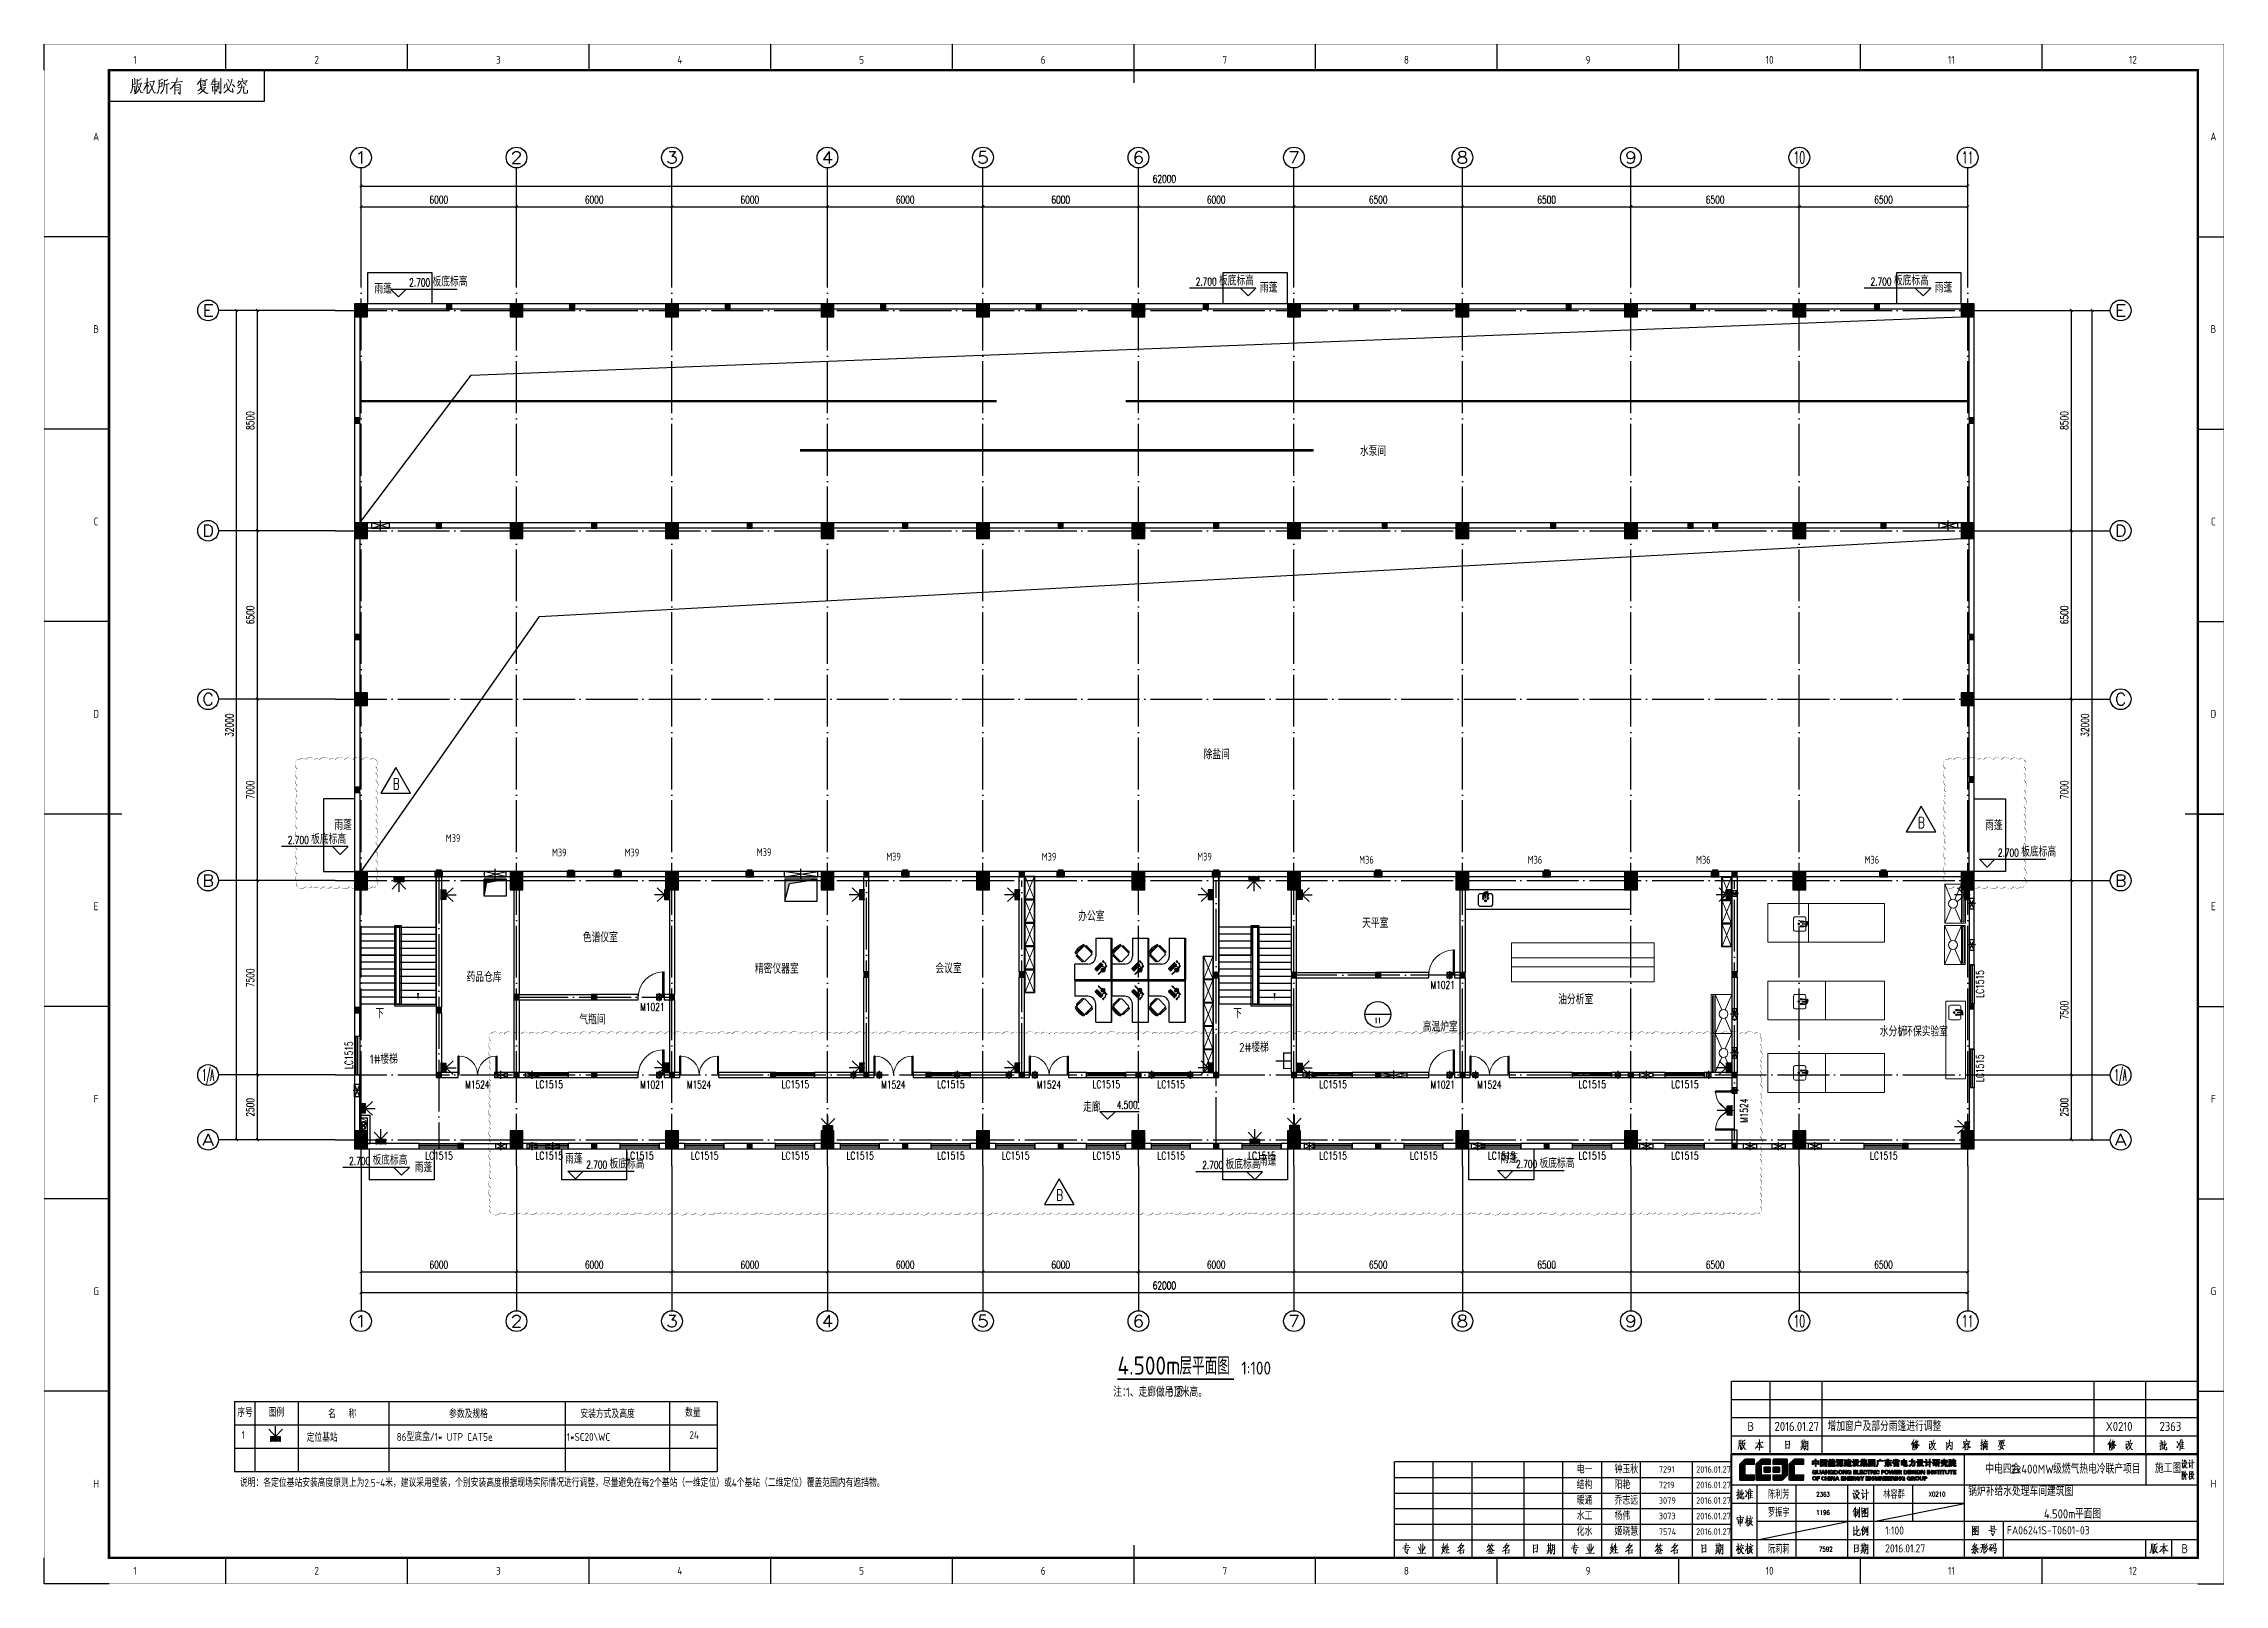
# Model space of a CAD drawing. Extents: x 93518 to 937116, y -359949 to 58022.
# Drawn here: x 768866 to 853016, y -122600 to -63150 of the extents above; entities that cross this region are included whole.
import ezdxf
from ezdxf.enums import TextEntityAlignment as Align

# ---------------------------------------------------------------- set-up
doc = ezdxf.new("R2010")
doc.units = 0
doc.header["$LTSCALE"] = 1000
doc.header["$MEASUREMENT"] = 0
doc.linetypes.add('DIVIDE', pattern=[1.25, 0.5, -0.25, 0, -0.25, 0, -0.25])
doc.linetypes.add('DOTE', pattern=[2.42, 2, -0.2, 0.02, -0.2])
doc.layers.get('0').update_dxf_attribs({"color": 8, "linetype": 'CONTINUOUS'})
doc.layers.get('Defpoints').update_dxf_attribs({"color": 8, "linetype": 'CONTINUOUS'})
for name, color, linetype in [('-人员定位', 6, 'CONTINUOUS'), ('-人员定位标注', 4, 'CONTINUOUS'), ('AXIS', 8, 'CONTINUOUS'), ('AXIS_TEXT', 8, 'CONTINUOUS'), ('COLUMN', 8, 'CONTINUOUS'), ('DIM_ELEV', 8, 'CONTINUOUS'), ('DIM_IDEN', 8, 'CONTINUOUS'), ('DIM_SYMB', 8, 'CONTINUOUS'), ('DOTE', 8, 'DOTE'), ('D洞口', 8, 'CONTINUOUS'), ('HQ1', 8, 'CONTINUOUS'), ('HQ2', 8, 'CONTINUOUS'), ('PUB_HATCH', 8, 'CONTINUOUS'), ('PUB_TEXT', 8, 'CONTINUOUS'), ('STAIR', 8, 'CONTINUOUS'), ('Version', 8, 'CONTINUOUS'), ('WALL', 8, 'CONTINUOUS'), ('WINDOW', 8, 'CONTINUOUS'), ('WINDOW_TEXT', 8, 'CONTINUOUS'), ('设备', 8, 'CONTINUOUS'), ('设备层', 8, 'CONTINUOUS')]:
    doc.layers.add(name, color=color, linetype=linetype)
doc.layers.add('暖通', color=8, linetype='CONTINUOUS', lineweight=18)
doc.styles.add('-GBCBIGGBENOR', font='gbenor.shx', dxfattribs={"width": 0.7, "bigfont": 'gbcbig.shx'})
doc.styles.add('_TCH_AXIS', font='complex.shx', dxfattribs={"bigfont": 'GBCBIG.shx'})
doc.styles.add('_TCH_DIM', font='simplex.shx', dxfattribs={"bigfont": 'gbcbig.shx'})
doc.styles.add('_TCH_DIM_T3', font='simplex.shx', dxfattribs={"width": 0.705882, "bigfont": 'gbcbig.shx'})
doc.styles.add('_TCH_WINDOW', font='simplex.shx', dxfattribs={"bigfont": 'gbcbig.shx'})
doc.styles.add('COMPLEX', font='geditxt.shx', dxfattribs={"bigfont": 'hztxt1.shx'})
doc.styles.add('DXT', font='geditxt.shx', dxfattribs={"width": 0.7, "bigfont": 'dxt.shx'})
doc.styles.add('HZ', font='geditxt.shx', dxfattribs={"width": 0.8, "bigfont": 'dxt.shx'})
doc.styles.get("Standard").update_dxf_attribs({"font": 'GBENOR', "bigfont": 'GBCBIG'})
doc.styles.add('TSSD_Rein', font='Tssdeng.shx', dxfattribs={"width": 0.7, "bigfont": 'tssdchn.shx'})
doc.dimstyles.new('_TCH_ARCH&&100', dxfattribs={"dimtxt": 297.5, "dimasz": 100, "dimexe": 250, "dimexo": 300, "dimgap": 126.25, "dimtad": 1, "dimdec": 0, "dimzin": 0, "dimdsep": 46, "dimtxsty": '_TCH_DIM_T3', "dimblk": 'ARCHTICK', "dimcen": 0.09, "dimclrt": 7, "dimazin": 2, "dimtfac": 1, "dimtdec": 0, "dimtix": 1, "dimtmove": 2, "dimatfit": 3, "dimfxl": 0, "dimtolj": 1, "dimtzin": 0, "dimarcsym": 0})

msp = doc.modelspace()

# ---------------------------------------------------------------- texts
at = {"layer": '-人员定位标注', "style": '-GBCBIGGBENOR'}
for s, p in [('序号', (776338.1, -116130.8)), ('图例', (777547.1, -116124.5)), ('名   称', (779842.5, -116180.2)), ('参数及规格', (784511.8, -116180.2)), ('安装方式及高度', (789577.8, -116180.2)), ('数量', (793618, -116130.8)), ('1', (776502.9, -116988.8)), ('定位基站', (779014.3, -117091.8)), ('86型底盒/1* UTP CAT5e', (782491.1, -117062.4)), ('1*SC20\\WC', (789051.6, -117062)), ('24', (793782.7, -116988.8)), ('说明：各定位基站安装高度原则上为2.5~4米，建议采用壁装，个别安装高度根据现场实际情况进行调整，尽量避免在每2个基站（一维定位）或4个基站（二维定位）覆盖范围内有遮挡物。', (776443.6, -118834.8))]:
    msp.add_text(s, height=300, dxfattribs=at).set_placement(p)
at = {"layer": 'DIM_ELEV', "color": 7, "style": '_TCH_DIM', "width": 0.705882}
for s, p in [('2.700', (782970.4, -72515.4)), ('2.700', (813320.3, -72478.4)), ('2.700', (839362.4, -72478.4)), ('2.700', (778289.6, -94026.9)), ('2.700', (844276.1, -94515)), ('4.500', (810273.5, -104247.4)), ('2.700', (780655.7, -106408.4)), ('2.700', (789804.5, -106552.3)), ('2.700', (813573.7, -106572.4)), ('2.700', (825686.4, -106531.4))]:
    msp.add_text(s, height=297.5, dxfattribs=at).set_placement(p)
at = {"layer": 'DIM_ELEV', "color": 7, "style": '_TCH_DIM'}
for p in [(783870.4, -72515.4), (814220.3, -72478.4), (840262.4, -72478.4), (779189.6, -94026.9), (845176.1, -94515), (781555.7, -106408.4), (790704.5, -106552.3), (814473.7, -106572.4), (826586.4, -106531.4)]:
    msp.add_text('板底标高', height=337.59, dxfattribs=at).set_placement(p)
at = {"layer": 'DIM_SYMB', "color": 7, "style": '_TCH_DIM'}
for p in [(781668.8, -100757.5), (814768.8, -100753.2)]:
    msp.add_text('下', height=337.6, dxfattribs=at).set_placement(p)
at = {"layer": 'DIM_SYMB', "color": 7}
for s, height, p in [('4.500m', 700, (810302.8, -114505.2, 337350.9)), ('层平面图', 675.18, (812694.5, -114505.2, 337350.9)), ('1:100', 500, (815080.4, -114505.2, 337350.9))]:
    msp.add_text(s, height=height, dxfattribs=at).set_placement(p)
at = {"layer": 'PUB_TEXT'}
for s, height, p in [('雨蓬', 337.59, (781628.4, -72785.8)), ('雨蓬', 337.59, (815801.3, -72748.8)), ('雨蓬', 337.59, (841843.5, -72748.8)), ('水泵间', 337.59, (819658.8, -79059.4)), ('除盐间', 337.59, (813629.4, -90758.4)), ('雨蓬', 337.59, (780085.2, -93484.1)), ('雨蓬', 337.59, (843785.2, -93498)), ('办公室', 337.59, (808790.2, -97000.1)), ('色谱仪室', 337.59, (789674.9, -97817.8)), ('天平室', 337.59, (819742.5, -97268.1)), ('药品仓库', 337.59, (785186.4, -99348.8)), ('精密仪器室', 337.59, (796314.7, -99028)), ('会议室', 337.59, (803277.9, -99016.3)), ('油分析室', 337.59, (827310.7, -100212)), ('气瓶间', 337.59, (789538.1, -100988.7)), ('高温炉室', 337.59, (822082, -101266.5)), ('2#', 350, (815000.6, -102060.3)), ('楼梯', 337.59, (815467.2, -102060.3)), ('水分析', 337.59, (839720.8, -101450.1)), ('/', 350, (840458, -101450.1)), ('环保实验室', 337.59, (840662.2, -101450.1)), ('1#', 350, (781450.6, -102513.2)), ('楼梯', 337.59, (781859, -102513.2)), ('走廊', 337.59, (808976.1, -104362.2)), ('雨蓬', 337.59, (788989.6, -106358.3)), ('雨蓬', 337.59, (825070.6, -106348.4)), ('雨蓬', 337.59, (783189.2, -106694.4)), ('雨蓬', 337.59, (815763.4, -106438.1)), ('B', 350, (834611.9, -116679.9)), ('2016.01.27', 350, (835658.4, -116679.9)), ('增加窗户及部分雨篷进行调整', 337.589, (837703.3, -116679.9)), ('X0210', 350, (848440.1, -116679.9)), ('2363', 350, (850514.3, -116679.9)), ('结构', 303.83, (828024.3, -118916.9)), ('电一', 303.83, (828024.3, -118316.9)), ('钟玉秋', 303.83, (829482.9, -118316.9)), ('阳艳', 303.83, (829482.9, -118916.9)), ('7291', 252, (831190.5, -118289.3)), ('7219', 252, (831190.5, -118889.3)), ('2016.01.27', 252, (832632.5, -118289.3)), ('2016.01.27', 252, (832632.5, -118889.3)), ('中电四会', 337.59, (843790.8, -118325.3)), ('2x400MW', 350, (844773.7, -118325.3)), ('级燃气热电冷联产项目', 337.59, (846407.1, -118325.3)), ('施工图', 337.59, (850337.5, -118299.5)), ('暖通', 303.83, (828024.3, -119516.9)), ('乔志远', 303.83, (829482.9, -119516.9)), ('3079', 252, (831190.5, -119489.3)), ('2016.01.27', 252, (832632.5, -119489.3)), ('锅炉补给水处理车间建筑图', 337.589, (843133, -119186.3)), ('水工', 303.83, (828024.3, -120116.9)), ('杨伟', 303.83, (829482.9, -120116.9)), ('3073', 252, (831190.5, -120089.3)), ('2016.01.27', 252, (832632.5, -120089.3)), ('4.500m', 350, (846051.8, -120054.9)), ('平面图', 337.59, (847247.7, -120054.9)), ('化水', 303.83, (828024.3, -120716.9)), ('姬晓慧', 303.83, (829482.9, -120716.9)), ('7574', 252, (831190.5, -120689.3)), ('2016.01.27', 252, (832632.5, -120689.3)), ('1:100', 315, (839928.1, -120679)), ('2016.01.27', 315, (839928.1, -121366.7)), ('FA06241S-T0601-03', 315, (844627.3, -120669.2)), ('B', 350, (851358.3, -121396.8))]:
    msp.add_text(s, height=height, dxfattribs=at).set_placement(p)
at = {"layer": 'PUB_TEXT', "color": 6, "style": 'TSSD_Rein', "width": 0.7}
for s, p in [('M39', (784385.7, -93957.7)), ('M39', (788481.4, -94510.2)), ('M39', (791285.7, -94510.2)), ('M39', (796385.7, -94499.2)), ('M39', (801381.4, -94671)), ('M39', (807381.4, -94671)), ('M39', (813381.4, -94671)), ('M36', (819631.4, -94789.7)), ('M36', (826131.4, -94789.7)), ('M36', (832631.4, -94789.7)), ('M36', (839131.4, -94789.7))]:
    msp.add_text(s, height=300, dxfattribs=at).set_placement(p)
at = {"layer": 'PUB_TEXT', "style": 'DXT', "width": 1.25}
msp.add_text('11', height=206.08, dxfattribs=at).set_placement((820220.2, -100950.8), (820477.8, -100950.8), align=Align.FIT)
at = {"layer": 'PUB_TEXT', "color": 2}
for s, height, p in [('注：', 337.59, (810140.8, -115359.6)), ('1', 350, (810632.3, -115359.6)), ('、走廊做吊顶', 337.59, (810778.1, -115359.6)), ('3.2', 350, (812252.6, -115359.6)), ('米高。', 337.59, (812748.4, -115359.6))]:
    msp.add_text(s, height=height, dxfattribs=at).set_placement(p)
at = {"layer": 'PUB_TEXT', "style": 'HZ', "width": 0.7}
for s, height, p in [('陈利芳', 304.25, (835405, -119288.4)), ('2363', 178.56, (837268.1, -119214.9)), ('林容群', 304.25, (839853.5, -119288.4)), ('X0210', 178.56, (841599.9, -119208.6)), ('罗振宇', 304.25, (835405, -119988.4)), ('1196', 178.56, (837268.1, -119914.9)), ('阮莉莉', 304.25, (835405, -121403.9)), ('7592', 178.56, (837375.3, -121334.5))]:
    msp.add_text(s, height=height, dxfattribs=at).set_placement(p)

# ---------------------------------------------------------------- blocks, each defined once
blk = doc.blocks.new('GEDI_WK_A1')
at = {"color": 3}
for p, q in [((0, 584), (0, 594)), ((70.08, 584), (70.08, 594)), ((140.17, 584), (140.17, 594)), ((210.25, 584), (210.25, 594)), ((280.33, 584), (280.33, 594)), ((350.42, 584), (350.42, 594)), ((420.5, 584), (420.5, 594)), ((490.58, 584), (490.58, 594)), ((560.67, 584), (560.67, 594)), ((630.75, 584), (630.75, 594)), ((700.83, 584), (700.83, 594)), ((770.92, 584), (770.92, 594)), ((85, 572), (85, 584)), ((25, 572), (85, 572)), ((25, 519.75), (0, 519.75)), ((831, 519.75), (841, 519.75)), ((25, 445.5), (0, 445.5)), ((831, 445.5), (841, 445.5)), ((25, 371.25), (0, 371.25)), ((831, 371.25), (841, 371.25)), ((25, 297), (0, 297)), ((831, 297), (841, 297)), ((25, 222.75), (0, 222.75)), ((831, 222.75), (841, 222.75)), ((25, 148.5), (0, 148.5)), ((831, 148.5), (841, 148.5)), ((25, 74.25), (0, 74.25)), ((831, 74.25), (841, 74.25)), ((0, 0), (0, 10)), ((70.08, 0), (70.08, 10)), ((140.17, 0), (140.17, 10)), ((210.25, 0), (210.25, 10)), ((280.33, 0), (280.33, 10)), ((350.42, 0), (350.42, 10)), ((420.5, 0), (420.5, 10)), ((490.58, 0), (490.58, 10)), ((560.67, 0), (560.67, 10)), ((630.75, 0), (630.75, 10)), ((700.83, 0), (700.83, 10)), ((770.92, 0), (770.92, 10)), ((25, 0), (0, 0)), ((831, 0), (841, 0))]:
    blk.add_line(p, q, dxfattribs=at)
for points, const_width in [([(0, 0), (841, 0), (841, 594), (0, 594)], 0.1), ([(25, 10), (831, 10), (831, 584), (25, 584)], 1)]:
    blk.add_lwpolyline(points, close=True, dxfattribs=dict(at, const_width=const_width))
at = {"color": 3, "const_width": 0.5}
for points in [[(420.5, 579), (420.5, 594)], [(30, 297), (0, 297)], [(826, 297), (841, 297)], [(420.5, 0), (420.5, 15)]]:
    blk.add_lwpolyline(points, dxfattribs=at)
at = {"color": 3}
for s, p in [('1', (35.04, 588)), ('2', (105.12, 588)), ('3', (175.21, 588)), ('4', (245.29, 588)), ('5', (315.38, 588)), ('6', (385.46, 588)), ('7', (455.54, 588)), ('8', (525.62, 588)), ('9', (595.71, 588)), ('10', (665.79, 588)), ('11', (735.87, 588)), ('12', (805.96, 588)), ('1', (35.04, 5)), ('2', (105.12, 5)), ('3', (175.21, 5)), ('4', (245.29, 5)), ('5', (315.38, 5)), ('6', (385.46, 5)), ('7', (455.54, 5)), ('8', (525.62, 5)), ('9', (595.71, 5)), ('10', (665.79, 5)), ('11', (735.87, 5)), ('12', (805.96, 5))]:
    blk.add_text(s, height=3, dxfattribs=at).set_placement(p, align=Align.MIDDLE)
for s, p in [('A', (20, 556.88)), ('A', (837, 556.88)), ('B', (20, 482.62)), ('B', (837, 482.62)), ('C', (20, 408.38)), ('C', (837, 408.38)), ('D', (20, 334.12)), ('D', (837, 334.12)), ('E', (20, 259.88)), ('E', (837, 259.88)), ('F', (20, 185.62)), ('F', (837, 185.62)), ('G', (20, 111.38)), ('G', (837, 111.38)), ('H', (20, 37.12)), ('H', (837, 37.12))]:
    blk.add_text(s, height=3, dxfattribs=at).set_placement(p, align=Align.CENTER)
blk = doc.blocks.new('GEDI_Copyright_2012')
at = {"color": 7, "lineweight": 0}
for points in [[(8.99, -3.43), (9.11, -3.83), (9.11, -5.03), (9.11, -5.93), (9.03, -6.73), (8.9, -7.33), (8.73, -8.03), (8.48, -8.53), (8.22, -8.93)], [(9.11, -6.38), (10.01, -6.28), (9.92, -6.13), (9.92, -8.38), (9.88, -8.08), (9.88, -7.68)], [(9.16, -5.48), (10.39, -5.28)], [(10.81, -3.53), (10.9, -4.03), (10.9, -4.68), (10.81, -5.53), (10.73, -6.33), (10.6, -7.03), (10.47, -7.68), (10.3, -8.23), (10.09, -8.72), (9.84, -9.08)], [(9.88, -3.13), (9.96, -3.43), (9.96, -5.33)], [(11.2, -5.43), (12.56, -5.08), (12.47, -4.93), (12.26, -5.58), (12, -6.38), (11.75, -6.98), (11.45, -7.63), (11.03, -8.23), (10.6, -8.68), (10.26, -9.03)], [(12.43, -3.23), (12.34, -3.38), (11.53, -3.88), (10.98, -4.13)], [(11.15, -6.08), (12.34, -8.63), (13.15, -8.68), (12.38, -8.58), (12.17, -8.28)], [(14.72, -4.88), (14.42, -5.73), (14.08, -6.43), (13.74, -7.13), (13.45, -7.63), (13.36, -7.78)], [(13.62, -5.08), (15.4, -4.68)], [(14.64, -3.13), (14.81, -3.38), (14.76, -3.33), (14.72, -9.13), (14.68, -8.72), (14.72, -8.13)], [(14.72, -5.63), (15.27, -6.03), (15.4, -6.33)], [(15.7, -4.48), (17.52, -4.18), (17.44, -4.03), (17.27, -4.68), (17.1, -5.43), (16.93, -5.93), (16.76, -6.43), (16.55, -6.93), (16.21, -7.48), (15.91, -7.98), (15.61, -8.43), (15.32, -8.72), (15.02, -8.98)], [(15.61, -5.23), (15.87, -5.28), (17.44, -8.72), (18.2, -8.83), (17.44, -8.63), (17.14, -8.08)], [(20.67, -3.38), (20.5, -3.48), (19.35, -4.13), (19.27, -3.73), (19.4, -4.13), (19.4, -5.43), (19.35, -6.23), (19.31, -6.78), (19.22, -7.33), (19.1, -7.83), (18.93, -8.33), (18.72, -8.68), (18.54, -8.98)], [(19.48, -6.38), (19.56, -6.33), (20.54, -6.18), (20.41, -6.23), (20.54, -4.68), (20.63, -4.88), (19.44, -5.13)], [(22.67, -3.58), (21.99, -3.98), (21.35, -4.13), (21.26, -3.73), (21.35, -4.33), (21.31, -4.93), (21.26, -5.58), (21.22, -6.13), (21.13, -6.63), (21.05, -7.18), (20.92, -7.58), (20.71, -7.88), (20.5, -8.23), (20.28, -8.53), (20.07, -8.78), (19.86, -8.98)], [(21.31, -5.53), (23.22, -5.23), (23.09, -5.18), (22.88, -5.28)], [(22.28, -5.43), (22.28, -9.13), (22.24, -8.88), (22.28, -8.48)], [(26.28, -2.98), (26.28, -3.23), (26.02, -4.08), (25.76, -4.68), (25.51, -5.08), (25.04, -5.83), (24.36, -6.63), (23.9, -7.13), (23.6, -7.38)], [(23.98, -4.83), (28.4, -4.43), (28.14, -4.33)], [(25.34, -5.53), (25.43, -5.73), (25.38, -9.03), (25.38, -9.33), (25.34, -9.03), (25.38, -8.68)], [(25.43, -5.73), (27.38, -5.53), (27.38, -5.43), (27.47, -5.53), (27.38, -5.58), (27.38, -9.08), (27.34, -9.28), (26.66, -8.63), (27.34, -9.18)], [(26.96, -6.58), (25.47, -6.73)], [(25.47, -7.68), (26.96, -7.53)], [(28.14, -4.33), (27.8, -4.48)], [(35.45, -3.03), (35.49, -3.23), (34.98, -4.18), (34.52, -4.83), (34.26, -5.23), (34.05, -5.53)], [(35.71, -6.38), (35.71, -6.53), (34.98, -7.43), (34.56, -7.78), (34.26, -8.03)], [(35.62, -6.88), (35.75, -6.98), (37.28, -6.68), (37.23, -6.53), (36.77, -7.33), (36.47, -7.68), (36.17, -7.98), (35.71, -8.38), (35.28, -8.72), (34.81, -8.98), (34.26, -9.23)], [(35.11, -4.08), (36.34, -3.93), (37.87, -3.68), (37.75, -3.63), (37.49, -3.73)], [(35.24, -4.43), (35.28, -4.73), (35.32, -5.58), (35.32, -6.38), (35.28, -6.23), (37.19, -5.93), (37.07, -5.93), (37.15, -4.23), (37.28, -4.38), (35.28, -4.68)], [(36.64, -5.28), (35.36, -5.48)], [(35.54, -7.38), (35.62, -7.43), (37.57, -8.98), (38.3, -8.93), (37.57, -8.93), (37.32, -8.78)], [(39.27, -5.63), (42.08, -5.33), (42.03, -5.33), (41.87, -5.28), (41.65, -5.38)], [(40.12, -3.58), (40.16, -3.88), (39.83, -4.93), (39.66, -5.23)], [(39.87, -6.13), (39.95, -6.68), (39.95, -6.78), (40, -8.28), (39.95, -7.98), (40, -7.73)], [(40, -6.58), (41.95, -6.28), (41.82, -6.13), (41.74, -6.53), (41.69, -7.18), (41.61, -7.63), (41.57, -7.93), (41.44, -8.08), (41.06, -7.58), (41.48, -8.03)], [(40.12, -4.48), (41.74, -4.33)], [(40.8, -3.03), (40.84, -3.28), (40.8, -9.23), (40.72, -8.88), (40.8, -8.53)], [(42.33, -4.33), (42.42, -4.58), (42.42, -7.33), (42.33, -6.83), (42.37, -6.53)], [(43.1, -3.13), (43.18, -3.43), (43.14, -8.23), (43.14, -8.53), (43.1, -8.78), (43.05, -8.88), (42.97, -8.98), (42.37, -8.23), (43.05, -8.88)], [(47.43, -3.48), (47.39, -4.03), (47.17, -4.73), (47, -5.28), (46.71, -5.88), (46.45, -6.48), (46.2, -6.88), (45.86, -7.38), (45.47, -7.78), (45.09, -8.13), (44.67, -8.48), (44.24, -8.72)], [(44.67, -5.43), (44.63, -5.93), (44.5, -6.48), (44.37, -6.83), (44.24, -7.03)], [(45.26, -4.88), (45.43, -5.63), (45.56, -6.18), (45.77, -6.68), (45.99, -7.23), (46.24, -7.63), (46.58, -7.93), (47.05, -8.28), (47.51, -8.43), (47.81, -8.48), (47.94, -8.48), (47.73, -7.78), (47.64, -7.13), (47.81, -8.48)], [(45.82, -3.53), (46.07, -3.93), (46.24, -4.28), (46.32, -4.48), (46.32, -4.63)], [(47.64, -5.43), (48.07, -5.93), (48.36, -6.28), (48.49, -6.58)], [(51.21, -5.48), (51.21, -5.83), (51.08, -6.58), (50.95, -7.03), (50.83, -7.43), (50.7, -7.78), (50.53, -8.13), (50.32, -8.43), (50.06, -8.68), (49.77, -8.93), (49.43, -9.18)], [(50.91, -4.68), (50.83, -4.98), (50.44, -5.43), (50.06, -5.83), (49.81, -6.03), (49.55, -6.23)], [(50.06, -3.98), (50.02, -4.33), (49.94, -4.58), (49.85, -4.83), (49.77, -4.98), (49.68, -5.03), (50.02, -4.43), (53.29, -4.13), (53.16, -4.03), (52.78, -4.83)], [(49.98, -6.68), (52.19, -6.43), (52.06, -6.28), (52.02, -6.58), (51.93, -8.18), (51.97, -8.63), (52.06, -8.78), (52.19, -8.88), (52.4, -8.88), (52.61, -8.88), (53.21, -8.88), (53.42, -8.78), (53.46, -8.72), (53.42, -7.68), (53.42, -8.78)], [(51.21, -3.03), (51.47, -3.58), (51.55, -3.93)], [(51.76, -4.78), (52.27, -5.13), (52.65, -5.43), (52.83, -5.68), (52.91, -5.88)]]:
    blk.add_lwpolyline(points, dxfattribs=at)
blk = doc.blocks.new('GEDI_TQ_2012')
at = {"color": 2}
for p, q in [((-90, 0), (-90, 40)), ((-20, 40), (-20, 28)), ((0, 28), (-180, 28)), ((-170, 0), (-170, 28)), ((-155, 0), (-155, 28)), ((-135, 0), (-135, 28)), ((-125, 0), (-125, 28)), ((-110, 14), (-110, 28)), ((-90, 21), (-180, 21)), ((0, 14), (-170, 14)), ((-75, 0), (-75, 14)), ((0, 7), (-180, 7)), ((-20, 0), (-20, 7)), ((-10, 0), (-10, 7))]:
    blk.add_line(p, q, dxfattribs=at)
at = {"color": 7}
for p, q in [((0, 40), (0, 0)), ((0, 0), (-180, 0))]:
    blk.add_line(p, q, dxfattribs=at)
at = {"color": 2, "const_width": 0.8}
for points in [[(-180, 40), (0, 40)], [(-180, 0), (-180, 40)]]:
    blk.add_lwpolyline(points, dxfattribs=at)
at = {"color": 7, "lineweight": 0}
for points in [[(-6.33, 36.55), (-5.75, 36.67), (-5.83, 36.78), (-5.85, 36.55), (-5.87, 35.03), (-5.98, 34.92), (-5.53, 35.51)], [(-6, 37.76), (-5.75, 37.36), (-5.7, 37.18)], [(-5.25, 36.2), (-4.41, 36.35), (-4.47, 36.44), (-4.56, 36.2), (-4.67, 35.92), (-4.77, 35.69), (-4.88, 35.49), (-5.05, 35.23), (-5.25, 35), (-5.44, 34.8), (-5.6, 34.66), (-5.72, 34.57)], [(-5.16, 37.81), (-5.14, 37.55), (-5.14, 37.27), (-5.19, 37.01), (-5.25, 36.75), (-5.34, 36.58), (-5.42, 36.44), (-5.53, 36.29)], [(-5.27, 35.94), (-5.23, 35.94), (-4.44, 34.68), (-4.02, 34.66), (-4.44, 34.75), (-4.54, 34.85)], [(-5.12, 37.58), (-4.54, 37.64), (-4.58, 37.73), (-4.65, 37.5), (-4.65, 37.29), (-4.65, 37.12), (-4.65, 36.93), (-4.62, 36.84), (-4.58, 36.75), (-4.5, 36.72), (-4.39, 36.69), (-4.24, 36.69), (-4.15, 36.72), (-4.09, 36.78)], [(-3.72, 36.58), (-3.12, 36.69), (-3.16, 36.75), (-3.2, 34.97), (-3.29, 34.85), (-2.71, 35.66)], [(-3.4, 37.87), (-3.23, 37.58), (-3.14, 37.44), (-3.1, 37.27)], [(-2.84, 36.58), (-1.44, 36.72), (-1.53, 36.75), (-1.7, 36.69)], [(-2.18, 37.95), (-2.15, 37.76), (-2.15, 34.4), (-2.18, 34.63), (-2.15, 34.92)], [(-177.98, 25.15), (-177.93, 25.15), (-176.95, 25.38)], [(-177.37, 26.49), (-177.34, 26.23), (-177.39, 22.82), (-177.42, 22.69), (-177.81, 23.05), (-177.42, 22.76)], [(-176.69, 25.93), (-176.64, 25.77), (-176.67, 23.05), (-176.78, 22.95), (-176.22, 23.48)], [(-176, 26.32), (-175.94, 26.13), (-176, 23.7), (-175.97, 23.41), (-175.97, 23.21), (-175.94, 23.05), (-175.89, 22.92), (-175.81, 22.82), (-175.75, 22.79), (-175.64, 22.76), (-175.53, 22.76), (-175.25, 22.76), (-175.17, 22.82), (-175.13, 22.85), (-175.22, 23.7), (-175.17, 22.82), (-175.22, 22.79)], [(-174.61, 23.8), (-174.58, 23.84), (-174.33, 23.54), (-173.77, 25.31)], [(-174.55, 25.93), (-174.33, 25.64), (-174.19, 25.28)], [(-173.08, 26.68), (-173.08, 26.53), (-173.3, 25.84), (-173.52, 25.31), (-173.77, 24.79)], [(-173.35, 25.51), (-173.32, 23.28), (-173.35, 22.85), (-173.39, 22.52), (-173.39, 22.82)], [(-173.19, 25.41), (-171.85, 25.64), (-171.9, 25.67), (-172.15, 25.6), (-172.58, 25.51), (-172.58, 23.15)], [(-172.69, 26.65), (-172.46, 26.13), (-172.46, 26), (-172.44, 25.84)], [(-132.89, 26.22), (-132.56, 25.75), (-132.5, 25.56)], [(-131.81, 26.28), (-131.78, 25.99), (-131.78, 25.66), (-131.83, 25.36), (-131.92, 25.06), (-132.03, 24.87), (-132.14, 24.7), (-132.28, 24.55)], [(-131.75, 26.02), (-131, 26.08), (-131.06, 26.19), (-131.14, 25.92), (-131.14, 25.69), (-131.14, 25.5), (-131.14, 25.27), (-131.11, 25.17), (-131.06, 25.06), (-130.94, 25.03), (-130.81, 25), (-130.61, 25), (-130.5, 25.03), (-130.42, 25.1)], [(-129.52, 26.35), (-129.3, 26.02), (-129.19, 25.86), (-129.14, 25.66)], [(-127.94, 26.44), (-127.91, 26.22), (-127.91, 22.38), (-127.94, 22.64), (-127.91, 22.97)], [(-6.12, 33.46), (-6.07, 33.14), (-6.07, 30.21), (-6.12, 30.42), (-6.1, 30.67)], [(-6.06, 33.14), (-5.48, 33.2), (-5.54, 33.25), (-5.82, 32.54), (-5.82, 32.48), (-5.78, 32.39), (-5.71, 32.28), (-5.67, 32.16), (-5.63, 32.05), (-5.6, 31.87), (-5.6, 31.73), (-5.63, 31.59), (-5.64, 31.47), (-5.69, 31.39), (-5.93, 31.68)], [(-5.15, 32.22), (-5.11, 32.05), (-5.15, 31.99), (-5.15, 31.76), (-5.17, 31.42), (-5.22, 31.19), (-5.26, 30.96), (-5.32, 30.76), (-5.43, 30.59), (-5.54, 30.44), (-5.64, 30.3), (-5.78, 30.16)], [(-4.87, 33.6), (-4.87, 33.46), (-4.94, 33.25), (-5.05, 32.96), (-5.15, 32.71), (-5.26, 32.48), (-5.37, 32.28), (-5.49, 32.08)], [(-4.91, 33.22), (-4.27, 32.08), (-4.01, 32.02), (-4.27, 32.13), (-4.42, 32.34)], [(-4.73, 32.25), (-4.68, 32.16), (-4.7, 32.13), (-4.68, 30.09), (-4.7, 30.33), (-4.68, 30.59)], [(-3.56, 31.11), (-2.68, 31.56)], [(-3.22, 33.25), (-3.2, 33), (-3.2, 30.27), (-3.2, 30.5), (-3.2, 30.73)], [(-2.7, 33.34), (-2.91, 33.14), (-3.17, 33)], [(-3.17, 32.54), (-2.73, 32.65)], [(-2.73, 32.11), (-3.17, 31.96)], [(-2.42, 31.87), (-2.4, 31.87), (-1.71, 31.96), (-1.75, 32.05), (-1.86, 31.73), (-1.93, 31.53), (-1.99, 31.37), (-2.07, 31.19), (-2.18, 31.02), (-2.31, 30.85), (-2.42, 30.73), (-2.55, 30.61), (-2.7, 30.47), (-2.8, 30.38), (-2.91, 30.3)], [(-2.38, 33.4), (-2.33, 33.14), (-2.36, 32.74), (-2.38, 32.48), (-2.42, 32.31), (-2.47, 32.16), (-2.53, 32.08), (-2.59, 31.96)], [(-2.47, 31.65), (-2.4, 31.56), (-1.73, 30.47), (-1.41, 30.47), (-1.71, 30.5), (-1.82, 30.61)], [(-2.33, 33.17), (-1.8, 33.29), (-1.84, 33.31), (-1.9, 33.14), (-1.93, 32.91), (-1.93, 32.6), (-1.9, 32.46), (-1.89, 32.37), (-1.82, 32.34), (-1.73, 32.28), (-1.47, 32.34)], [(-177.95, 24.1), (-176.95, 24.72)], [(-176.22, 24.65), (-176.64, 24.49)], [(-175.28, 25.18), (-175.36, 24.95), (-175.97, 24.23)], [(-173.13, 23.08), (-171.71, 23.24)], [(-173.08, 24.68), (-171.99, 24.85)], [(-173.05, 23.9), (-171.96, 24.07)], [(-133.31, 24.84), (-132.56, 24.97), (-132.67, 25.1), (-132.7, 24.84), (-132.73, 23.1), (-132.87, 22.97), (-132.28, 23.66)], [(-133.08, 17.86), (-131.23, 18.06), (-131.26, 18.06), (-131.37, 18.1), (-131.51, 18.03)], [(-132.51, 19.21), (-132.49, 19.01), (-132.71, 18.32), (-132.82, 18.13)], [(-132.68, 17.54), (-132.63, 17.18), (-132.63, 17.11), (-132.6, 16.13), (-132.63, 16.32), (-132.6, 16.49)], [(-132.6, 17.24), (-131.32, 17.44), (-131.4, 17.54), (-131.46, 17.27), (-131.48, 16.85), (-131.54, 16.55), (-131.57, 16.35), (-131.65, 16.25), (-131.9, 16.58), (-131.62, 16.29)], [(-131.92, 24.45), (-130.83, 24.61), (-130.92, 24.7), (-131.03, 24.45), (-131.17, 24.12), (-131.31, 23.86), (-131.44, 23.62), (-131.67, 23.33), (-131.92, 23.07), (-132.17, 22.84), (-132.37, 22.67), (-132.53, 22.58)], [(-132.51, 18.62), (-131.46, 18.72)], [(-132.07, 19.57), (-132.04, 19.41), (-132.07, 15.5), (-132.13, 15.73), (-132.07, 15.96)], [(-131.94, 24.15), (-131.89, 24.15), (-130.86, 22.7), (-130.33, 22.67), (-130.86, 22.77), (-131, 22.9)], [(-131.07, 18.72), (-131.01, 18.55), (-131.01, 16.75), (-131.07, 17.08), (-131.04, 17.27)], [(-130.57, 19.5), (-130.51, 19.3), (-130.53, 16.16), (-130.53, 15.96), (-130.57, 15.8), (-130.59, 15.73), (-130.65, 15.66), (-131.04, 16.16), (-130.59, 15.73)], [(-129.94, 24.87), (-129.16, 25), (-129.22, 25.06), (-129.27, 23.03), (-129.39, 22.9), (-128.63, 23.83)], [(-129.65, 19.44), (-129.59, 19.01), (-129.53, 15.63), (-129.56, 15.99), (-127.59, 15.99), (-127.73, 16.03), (-128, 15.99)], [(-129.56, 19.01), (-127.22, 19.21), (-127.3, 19.3), (-127.36, 19.01), (-127.39, 16.06), (-127.41, 15.73), (-127.61, 15.99)], [(-128.79, 18.49), (-128.67, 18.46), (-127.89, 18.55), (-127.98, 18.65), (-128.34, 18.03), (-128.61, 17.7), (-128.86, 17.44), (-129.11, 17.21), (-129.4, 17.05)], [(-128.64, 18.98), (-128.64, 18.82), (-128.9, 18.32), (-129.2, 17.93), (-129.34, 17.77)], [(-128.84, 18.13), (-128.75, 18.13), (-127.89, 17.27), (-127.59, 17.27), (-127.89, 17.34), (-128.03, 17.41)], [(-128.8, 24.87), (-126.99, 25.03), (-127.1, 25.06), (-127.33, 25)], [(-128.7, 17.3), (-128.39, 17.08), (-128.25, 16.91)], [(-177.7, 15.74), (-177.7, 15.44), (-177.75, 15.21), (-177.81, 14.98), (-177.86, 14.81)], [(-177.7, 15.38), (-175.19, 15.57), (-175.25, 15.67), (-175.58, 15.14)], [(-177.45, 14.85), (-177.39, 14.55), (-177.28, 13.11), (-177.31, 13.37), (-175.92, 13.5), (-176.08, 13.53), (-176.39, 13.47)], [(-175.92, 13.5), (-175.81, 13.34), (-175.64, 14.91), (-175.58, 14.78), (-177.34, 14.55)], [(-177.06, 14.03), (-176.06, 14.16)], [(-176.69, 16.29), (-176.53, 15.96), (-176.47, 15.74)], [(-176.58, 15.27), (-176.53, 15.21), (-176.55, 12.22), (-176.62, 12.52), (-176.55, 12.88)], [(-173.86, 14.88), (-174.11, 14.36), (-174.3, 13.96), (-174.47, 13.67), (-174.69, 13.37)], [(-173.46, 15.11), (-174.55, 14.91)], [(-173.97, 16.25), (-173.86, 16.1), (-173.89, 16.13), (-173.89, 12.26), (-173.91, 12.55), (-173.89, 12.88)], [(-173.86, 14.66), (-173.49, 14.26)], [(-172.02, 14.16), (-172.1, 13.93), (-172.44, 13.41), (-172.77, 13.08), (-173.13, 12.72), (-173.44, 12.45), (-173.69, 12.26)], [(-172.21, 14.81), (-172.24, 14.66), (-172.58, 14.16), (-172.6, 14.13), (-172.85, 13.8), (-173.13, 13.47), (-173.44, 13.17)], [(-173.24, 15.14), (-171.68, 15.41), (-171.79, 15.44), (-172.02, 15.34)], [(-172.69, 15.17), (-172.71, 14.98), (-173.19, 14.19), (-173.24, 14.16), (-172.38, 14.39)], [(-172.77, 16.19), (-172.58, 15.86), (-172.55, 15.74), (-172.58, 15.64)], [(-172.55, 13.27), (-171.99, 12.72), (-171.88, 12.45), (-172.04, 12.78)], [(-132.88, 11.96), (-132.59, 11.77), (-132.76, 11.83), (-132.7, 8.68), (-132.88, 8.55), (-131.82, 9.44)], [(-132.56, 10.42), (-131.95, 10.62)], [(-131.73, 12.32), (-131.5, 12.09), (-131.59, 12.16), (-131.59, 11.47), (-131.59, 10.78), (-131.59, 10.16), (-131.59, 9.7), (-131.59, 9.67), (-131.59, 9.53), (-131.57, 8.91), (-131.48, 8.75), (-131.37, 8.65), (-131.12, 8.58), (-130.62, 8.62), (-130.26, 8.72), (-130.23, 8.75), (-130.28, 9.6)], [(-131.59, 10), (-130.78, 10.84), (-130.64, 11.14)], [(-129.06, 12.31), (-129.08, 12.14), (-129.42, 11.42), (-129.69, 10.99), (-129.92, 10.6)], [(-129.36, 11.42), (-129.38, 8.63), (-129.42, 8.82), (-129.42, 8.86), (-129.38, 9.15)], [(-128.58, 11.55), (-128.55, 11.48), (-128.69, 11.02), (-128.83, 10.6), (-128.97, 10.3), (-129.08, 10.07)], [(-128.58, 10.93), (-128.02, 11.02), (-128.08, 11.12), (-128.14, 10.76), (-128.25, 10.43), (-128.3, 10.17), (-128.41, 9.91), (-128.55, 9.68), (-128.69, 9.42), (-128.83, 9.22), (-128.97, 8.99), (-129.08, 8.89)], [(-129.02, 11.65), (-128.97, 11.62), (-128.91, 11.62), (-127.94, 11.81), (-128.02, 11.81), (-128.16, 11.75)], [(-128.86, 10.43), (-128.61, 10.24), (-128.55, 10.07)], [(-128.81, 16.75), (-128.45, 16.52), (-128.28, 16.35)], [(-127.35, 12.27), (-127.24, 12.14), (-127.3, 12.11), (-127.27, 8.86), (-127.27, 8.82), (-127.3, 8.63), (-127.35, 8.57), (-127.8, 9.06), (-127.35, 8.6), (-127.3, 8.73)], [(-127.77, 11.38), (-127.71, 11.32), (-127.77, 11.29), (-127.77, 9.71), (-127.8, 9.88), (-127.77, 10.07)], [(-87.07, 12.4), (-87.01, 11.97), (-86.96, 8.6), (-86.99, 8.96), (-85.02, 8.96), (-85.15, 8.99), (-85.43, 8.96)], [(-86.99, 11.97), (-84.65, 12.18), (-84.73, 12.27), (-84.79, 11.97), (-84.82, 9.02), (-84.84, 8.7), (-85.04, 8.96)], [(-86.21, 11.45), (-86.1, 11.42), (-85.32, 11.52), (-85.4, 11.61), (-85.77, 10.99), (-86.04, 10.66), (-86.29, 10.41), (-86.54, 10.17), (-86.83, 10.01)], [(-86.07, 11.94), (-86.07, 11.78), (-86.32, 11.29), (-86.63, 10.89), (-86.76, 10.73)], [(-86.26, 11.09), (-86.18, 11.09), (-85.32, 10.24), (-85.02, 10.24), (-85.32, 10.3), (-85.45, 10.37)], [(-86.24, 9.72), (-85.88, 9.49), (-85.71, 9.32)], [(-86.13, 10.27), (-85.82, 10.04), (-85.68, 9.88)], [(-80.58, 10.6), (-80.22, 10.6), (-79.49, 10.66), (-77.71, 10.89), (-77.91, 10.93), (-78.18, 10.86)], [(-79.83, 12.5), (-79.72, 12.11), (-79.72, 10.96), (-79.72, 11.25), (-78.38, 11.42), (-78.61, 11.42), (-78.55, 12.24), (-78.52, 12.37), (-78.47, 12.27), (-78.66, 12.24), (-79.72, 12.11)], [(-79.53, 10.66), (-79.72, 9.88), (-79.78, 10.01), (-78.3, 10.21), (-78.38, 10.33), (-78.38, 10.21), (-78.55, 9.64), (-78.66, 9.28), (-78.8, 8.99), (-78.91, 8.77), (-78.99, 8.6), (-79.06, 8.56), (-79.55, 9.32), (-79.02, 8.63)], [(-177.42, 4.21), (-177.59, 3.75), (-177.79, 3.36), (-177.98, 2.99), (-178.2, 2.66)], [(-177.03, 4.44), (-178.09, 4.21)], [(-177.51, 5.52), (-177.36, 5.32), (-177.42, 5.39), (-177.42, 1.52), (-177.48, 1.75), (-177.42, 2.08)], [(-177.4, 4.05), (-177, 3.61)], [(-175.92, 3.75), (-175.89, 3.49), (-176.05, 3.03), (-176.23, 2.66), (-176.42, 2.37), (-176.59, 2.14), (-176.75, 1.91), (-176.95, 1.72), (-177.2, 1.52)], [(-176.42, 4.24), (-176.45, 3.97), (-176.73, 3.52), (-176.92, 3.19), (-177.03, 3.06)], [(-176.78, 4.47), (-175.36, 4.7), (-175.47, 4.74), (-175.62, 4.66)], [(-176.67, 3.29), (-176.59, 3.22), (-175.62, 1.72), (-175.08, 1.68), (-175.58, 1.78), (-175.72, 1.91)], [(-176.36, 5.52), (-176.2, 5.22), (-176.14, 5.03), (-176.14, 4.83)], [(-175.89, 4.24), (-175.55, 3.88), (-175.47, 3.72), (-175.36, 3.52)], [(-173.79, 4.15), (-174.04, 3.62), (-174.24, 3.23), (-174.4, 2.93), (-174.63, 2.63)], [(-173.4, 4.37), (-174.49, 4.18)], [(-173.9, 5.52), (-173.79, 5.36), (-173.82, 5.39), (-173.82, 1.52), (-173.84, 1.82), (-173.82, 2.15)], [(-173.79, 3.92), (-173.43, 3.52)], [(-171.95, 3.43), (-172.03, 3.2), (-172.37, 2.67), (-172.7, 2.34), (-173.07, 1.98), (-173.37, 1.72), (-173.63, 1.52)], [(-172.14, 4.08), (-172.17, 3.92), (-172.51, 3.43), (-172.54, 3.39), (-172.79, 3.06), (-173.07, 2.74), (-173.37, 2.44)], [(-173.18, 4.41), (-171.62, 4.67), (-171.73, 4.7), (-171.95, 4.6)], [(-172.62, 4.44), (-172.64, 4.24), (-173.12, 3.46), (-173.18, 3.43), (-172.32, 3.65)], [(-172.7, 5.46), (-172.51, 5.13), (-172.48, 5), (-172.51, 4.9)], [(-172.48, 2.54), (-171.92, 1.98), (-171.81, 1.72), (-171.98, 2.05)], [(-132.58, 5.19), (-132.52, 4.86), (-132.49, 4.14), (-132.47, 3.38), (-132.47, 3.28), (-132.47, 2.76), (-132.47, 2.07), (-132.47, 2.3), (-131.38, 2.5), (-131.16, 2.26), (-131.1, 2.56), (-131.1, 2.95), (-131.07, 3.71), (-131.05, 4.5), (-131.05, 5.15), (-131.01, 5.05), (-132.49, 4.83)], [(-132.47, 3.64), (-131.38, 3.84), (-131.49, 3.87), (-131.74, 3.74)], [(-130.14, 2.73), (-128.42, 2.98), (-128.5, 3.02), (-128.61, 2.92)], [(-129.51, 2.53), (-129.53, 2.36), (-129.76, 2.04), (-129.95, 1.81), (-130.14, 1.64)], [(-130.06, 4.59), (-128.42, 4.79)], [(-129.62, 5.48), (-129.56, 5.28), (-129.56, 2.83)], [(-129.53, 4.04), (-129.03, 4.14)], [(-129.51, 3.48), (-129.06, 3.58)], [(-129.06, 2.62), (-128.75, 2.23), (-128.75, 2.07), (-128.86, 2.36)], [(-128.84, 5.67), (-128.78, 5.48), (-128.86, 2.92)], [(-128.2, 5.22), (-128.11, 4.86), (-128.11, 4.14), (-128.14, 3.34), (-128.2, 2.86), (-128.34, 2.33), (-128.5, 2), (-128.81, 1.51)], [(-128.14, 3.15), (-128.09, 3.15), (-127.64, 3.25)], [(-128.11, 4.83), (-127.28, 4.99), (-127.36, 5.09), (-127.36, 4.07), (-127.36, 4), (-127.33, 2.53), (-127.36, 1.97), (-127.39, 1.64), (-127.41, 1.54), (-127.84, 1.97), (-127.44, 1.67)], [(-128.09, 4), (-127.61, 4.11)], [(-86.29, 4.83), (-85.23, 5.06), (-85.32, 5.12), (-85.38, 4.99), (-85.54, 4.66), (-85.71, 4.43), (-85.9, 4.2), (-86.1, 4.01), (-86.32, 3.81), (-86.51, 3.65), (-86.76, 3.45), (-86.96, 3.32), (-87.21, 3.19), (-87.38, 3.09), (-87.46, 3.06)], [(-86.35, 2.79), (-86.71, 2.27), (-86.88, 2.11), (-87.01, 1.94), (-87.13, 1.87), (-87.21, 1.84)], [(-86.1, 5.68), (-86.13, 5.45), (-86.24, 5.12), (-86.4, 4.86), (-86.69, 4.47), (-86.85, 4.3), (-86.99, 4.17)], [(-86.8, 3.06), (-85.02, 3.19), (-85.15, 3.22), (-85.32, 3.15)], [(-85.9, 3.71), (-85.9, 1.51), (-86.46, 2.11), (-85.9, 1.61)], [(-86.38, 4.53), (-86.32, 4.53), (-86.02, 4.3), (-85.77, 4.07), (-85.45, 3.84), (-85.15, 3.58), (-84.93, 3.42), (-84.21, 3.28), (-84.79, 3.42), (-85.15, 3.61)], [(-85.93, 3.81), (-85.9, 3.71)], [(-85.57, 2.83), (-85.23, 2.53), (-84.98, 2.27), (-84.73, 1.94)], [(-83.93, 3.81), (-82.04, 4.04), (-82.15, 4.07), (-82.31, 4.01)], [(-83.12, 5.12), (-83.15, 4.17), (-83.15, 3.81), (-83.17, 3.51), (-83.23, 3.19), (-83.31, 2.89), (-83.42, 2.63), (-83.53, 2.37), (-83.71, 2.14), (-83.84, 1.98), (-83.9, 1.87)], [(-83.67, 5.09), (-82.2, 5.32), (-82.29, 5.32), (-82.45, 5.25)], [(-82.51, 5.22), (-82.54, 1.94), (-82.56, 2.11), (-82.54, 2.37)], [(-81.05, 3.61), (-81.11, 3.48), (-81.25, 3.22), (-81.39, 2.99), (-81.56, 2.73), (-81.78, 2.43), (-82, 2.14), (-82.2, 1.98), (-82.4, 1.81), (-82.56, 1.71)], [(-81.28, 4.59), (-81.34, 4.43), (-81.45, 4.2), (-81.61, 3.97), (-81.81, 3.71), (-81.97, 3.48), (-82.09, 3.35), (-82.25, 3.19)], [(-81.36, 5.55), (-81.39, 5.39), (-81.53, 5.19), (-81.7, 4.92), (-81.86, 4.73), (-82, 4.56), (-82.11, 4.43)], [(-79.75, 4.92), (-79.75, 4.79), (-80.03, 4.2), (-80.28, 3.71), (-80.47, 3.45), (-80.69, 3.15)], [(-80.39, 4.99), (-79.19, 5.09), (-79.27, 5.12), (-79.44, 5.06)], [(-80.11, 3.94), (-80.08, 2.56), (-80.08, 2.96), (-79.47, 3.06), (-79.55, 3.03), (-79.44, 4.04), (-79.38, 3.94), (-80.11, 3.81)], [(-79.58, 2.63), (-78.22, 2.83), (-78.3, 2.86), (-78.52, 2.76)], [(-78.86, 4.83), (-79.06, 3.42), (-79.11, 3.48), (-77.63, 3.65), (-77.68, 3.78), (-77.75, 3.42), (-77.86, 2.7), (-77.97, 2.2), (-78.08, 1.9), (-78.16, 1.78), (-78.22, 1.71), (-78.61, 2.23), (-78.18, 1.78)], [(-78.99, 5.25), (-77.91, 5.35), (-77.97, 5.51), (-78.3, 3.55)], [(-18, 5.38), (-17.91, 5.12), (-17.91, 4.33), (-17.91, 3.74), (-17.97, 3.22), (-18.05, 2.83), (-18.16, 2.36), (-18.33, 2.03), (-18.5, 1.77)], [(-17.91, 3.44), (-17.33, 3.51), (-17.39, 3.61), (-17.39, 2.14), (-17.41, 2.33), (-17.41, 2.59)], [(-17.89, 4.03), (-17.08, 4.17)], [(-16.8, 5.31), (-16.74, 4.99), (-16.74, 4.56), (-16.8, 4), (-16.85, 3.48), (-16.94, 3.02), (-17.03, 2.59), (-17.14, 2.23), (-17.27, 1.9), (-17.44, 1.67)], [(-17.41, 5.58), (-17.36, 5.38), (-17.36, 4.13)], [(-16.55, 4.06), (-15.65, 4.3), (-15.72, 4.39), (-15.85, 3.97), (-16.02, 3.44), (-16.19, 3.05), (-16.38, 2.62), (-16.66, 2.23), (-16.94, 1.94), (-17.16, 1.7)], [(-15.74, 5.51), (-15.79, 5.41), (-16.33, 5.08), (-16.69, 4.92)], [(-16.58, 3.64), (-15.79, 1.97), (-15.27, 1.94), (-15.77, 2), (-15.9, 2.2)], [(-13.2, 4.38), (-13.51, 3.79), (-13.78, 3.3), (-14.09, 2.94), (-14.45, 2.58), (-14.76, 2.31)], [(-14.48, 4.28), (-11.72, 4.58), (-11.84, 4.64), (-12.2, 4.55)], [(-13.81, 2.61), (-12.42, 2.77), (-12.53, 2.84), (-12.78, 2.74)], [(-13.08, 5.69), (-13.06, 3), (-13.06, 1.56), (-13.12, 1.75), (-13.06, 2.19)], [(-12.95, 4.35), (-12.11, 2.67), (-11.5, 2.71), (-12.09, 2.74), (-12.25, 2.94)]]:
    blk.add_lwpolyline(points, dxfattribs=at)
for s, p in [('334455', (-127.91, 24.95)), ('556677', (-86.97, 8.96)), ('445566', (-132.47, 2.3))]:
    blk.add_text(s, height=0.0001).set_placement(p)
blk = doc.blocks.new('GEDI_Version_2012')
at = {"layer": 'Version', "color": 2}
for p, q in [((-180, 0), (-180, 28)), ((0, 28), (-180, 28)), ((-165, 0), (-165, 28)), ((-145, 0), (-145, 28)), ((-40, 0), (-40, 28)), ((-20, 0), (-20, 28)), ((0, 21), (-180, 21)), ((0, 14), (-180, 14)), ((0, 7), (-180, 7)), ((0, 0), (-180, 0))]:
    blk.add_line(p, q, dxfattribs=at)
at = {"layer": 'Version', "color": 7}
blk.add_line((0, 28), (0, 0), dxfattribs=at)
at = {"layer": 'Version', "color": 7, "lineweight": 0}
for points in [[(-177.01, 5.36), (-176.93, 5.09), (-176.93, 4.31), (-176.93, 3.72), (-176.99, 3.19), (-177.07, 2.8), (-177.18, 2.34), (-177.35, 2.01), (-177.51, 1.75)], [(-176.93, 3.42), (-176.35, 3.49), (-176.41, 3.59), (-176.41, 2.11), (-176.43, 2.31), (-176.43, 2.57)], [(-176.91, 4.02), (-176.1, 4.14)], [(-175.82, 5.29), (-175.76, 4.97), (-175.76, 4.54), (-175.82, 3.98), (-175.87, 3.45), (-175.96, 3), (-176.04, 2.57), (-176.15, 2.21), (-176.29, 1.88), (-176.46, 1.65)], [(-176.43, 5.56), (-176.38, 5.36), (-176.38, 4.11)], [(-175.57, 4.05), (-174.68, 4.28), (-174.73, 4.37), (-174.87, 3.95), (-175.04, 3.42), (-175.2, 3.03), (-175.4, 2.6), (-175.68, 2.21), (-175.96, 1.91), (-176.18, 1.68)], [(-174.76, 5.49), (-174.81, 5.39), (-175.34, 5.06), (-175.7, 4.9)], [(-175.6, 3.62), (-174.81, 1.95), (-174.29, 1.91), (-174.79, 1.98), (-174.92, 2.17)], [(-169.3, 4.31), (-169.61, 3.72), (-169.89, 3.23), (-170.19, 2.86), (-170.56, 2.5), (-170.87, 2.24)], [(-170.58, 4.21), (-167.83, 4.51), (-167.94, 4.57), (-168.3, 4.47)], [(-169.92, 2.53), (-168.52, 2.7), (-168.64, 2.77), (-168.88, 2.67)], [(-169.19, 5.62), (-169.16, 2.93), (-169.16, 1.49), (-169.22, 1.68), (-169.16, 2.11)], [(-169.06, 4.28), (-168.22, 2.6), (-167.6, 2.64), (-168.19, 2.67), (-168.35, 2.86)], [(-159.11, 5.16), (-159.05, 4.83), (-159.03, 4.12), (-159, 3.36), (-159, 3.26), (-159, 2.74), (-159, 2.05), (-159, 2.27), (-157.91, 2.48), (-157.69, 2.24), (-157.63, 2.54), (-157.63, 2.93), (-157.61, 3.69), (-157.58, 4.47), (-157.58, 5.13), (-157.55, 5.04), (-159.03, 4.8)], [(-159, 3.62), (-157.91, 3.82), (-158.03, 3.85), (-158.27, 3.72)], [(-153.26, 2.7), (-151.53, 2.96), (-151.61, 3), (-151.73, 2.9)], [(-152.62, 2.51), (-152.65, 2.34), (-152.87, 2.01), (-153.07, 1.79), (-153.26, 1.62)], [(-153.18, 4.57), (-151.53, 4.77)], [(-152.73, 5.46), (-152.67, 5.26), (-152.67, 2.81)], [(-152.65, 4.02), (-152.15, 4.12)], [(-152.62, 3.46), (-152.17, 3.55)], [(-152.17, 2.6), (-151.87, 2.21), (-151.87, 2.05), (-151.97, 2.34)], [(-151.95, 5.66), (-151.89, 5.46), (-151.97, 2.9)], [(-151.31, 5.2), (-151.22, 4.83), (-151.22, 4.12), (-151.25, 3.33), (-151.31, 2.84), (-151.45, 2.31), (-151.61, 1.98), (-151.92, 1.49)], [(-151.25, 3.13), (-151.2, 3.13), (-150.75, 3.23)], [(-151.22, 4.8), (-150.39, 4.97), (-150.47, 5.07), (-150.47, 4.05), (-150.47, 3.98), (-150.45, 2.51), (-150.47, 1.95), (-150.5, 1.62), (-150.53, 1.53), (-150.95, 1.95), (-150.55, 1.65)], [(-151.2, 3.98), (-150.72, 4.09)], [(-109.62, 5.62), (-109.64, 5.42), (-109.89, 4.9), (-109.89, 4.83), (-110.12, 4.44), (-110.31, 4.11), (-110.51, 3.85), (-110.67, 3.62)], [(-110.01, 4.51), (-110.01, 1.62), (-110.06, 1.88), (-110.01, 2.38)], [(-108.02, 2.93), (-108.11, 2.7), (-108.41, 2.38), (-108.7, 2.11), (-108.97, 1.95), (-109.25, 1.75), (-109.51, 1.62), (-109.7, 1.55)], [(-109.59, 4.4), (-109.59, 2.5), (-109.62, 2.74), (-109.59, 2.9)], [(-108.86, 4.94), (-108.75, 4.9), (-107.91, 5.03), (-107.97, 5.09), (-108.25, 4.64), (-108.5, 4.24), (-108.72, 3.98), (-108.97, 3.75), (-109.22, 3.52), (-109.39, 3.39)], [(-108.62, 5.56), (-108.81, 5.06), (-108.97, 4.67), (-109.17, 4.37), (-109.2, 4.31), (-109.33, 4.08)], [(-108.28, 3.33), (-108.33, 3.19), (-108.36, 3.13), (-108.67, 2.8), (-108.72, 2.77), (-108.89, 2.6), (-109.12, 2.44), (-109.33, 2.27)], [(-108.5, 3.72), (-108.53, 3.62), (-108.56, 3.59), (-108.83, 3.33), (-109.06, 3.1), (-109.25, 2.93)], [(-108.97, 4.61), (-108.86, 4.57), (-107.78, 3.39), (-107.41, 3.42), (-107.78, 3.42), (-107.91, 3.55)], [(-103.69, 4.8), (-102.57, 4.97), (-102.68, 5.06), (-102.83, 3.92), (-102.68, 3.92), (-103.52, 3.78), (-103.57, 4.08), (-103.52, 3.72), (-103.54, 2.24)], [(-103.63, 2.11), (-102.77, 3)], [(-101.6, 4.08), (-101.6, 3.88), (-101.71, 3.36), (-101.82, 3.07), (-101.93, 2.8), (-102.07, 2.57), (-102.23, 2.34), (-102.43, 2.11), (-102.65, 1.95), (-102.88, 1.79), (-103.04, 1.72), (-103.21, 1.65)], [(-101.85, 5.56), (-101.91, 5.16), (-102.07, 4.64), (-102.29, 4.08), (-102.46, 3.72), (-102.57, 3.45), (-102.68, 3.23)], [(-102.43, 3.59), (-102.35, 3.55), (-101.49, 1.79), (-100.96, 1.75), (-101.46, 1.85), (-101.6, 2.05)], [(-102.29, 4.02), (-101.04, 4.21), (-101.18, 4.24), (-101.4, 4.18)], [(-96.96, 4.66), (-96.88, 4.23), (-96.8, 1.91), (-96.8, 1.58), (-96.85, 1.77), (-96.83, 2.2)], [(-96.85, 4.17), (-95.79, 4.33), (-95.74, 4.33), (-94.65, 4.47), (-94.73, 4.56), (-94.76, 4.5), (-94.76, 3.81), (-94.76, 3.22), (-94.79, 3.15), (-94.79, 2.6), (-94.79, 2.53), (-94.84, 2.17), (-94.87, 1.87), (-94.9, 1.61), (-95.52, 2.27), (-94.93, 1.71), (-94.87, 2.03)], [(-95.79, 5.54), (-95.82, 4.89), (-95.88, 4.33), (-95.88, 4.26), (-95.96, 3.87), (-96.07, 3.48), (-96.18, 3.12), (-96.27, 2.92), (-96.41, 2.72), (-96.49, 2.56), (-96.6, 2.46)], [(-95.94, 3.71), (-95.63, 3.45), (-95.38, 3.19), (-95.29, 2.98), (-95.35, 3.12)], [(-89.1, 4.18), (-89.15, 3.98), (-89.26, 3.85), (-89.6, 3.42), (-89.93, 3.07), (-90.27, 2.74), (-90.6, 2.47), (-90.8, 2.34)], [(-90.3, 5.06), (-90.27, 4.8), (-90.3, 4.64), (-90.35, 4.4), (-90.41, 4.24), (-90.41, 4.37), (-90.3, 4.61)], [(-89.62, 4.51), (-89.65, 4.34), (-90.04, 3.81), (-90.33, 3.52)], [(-90.27, 4.77), (-87.87, 5), (-87.95, 5.06), (-88.34, 4.44)], [(-89.88, 2.83), (-89.82, 2.64), (-89.77, 1.72), (-89.74, 1.49), (-89.85, 1.72), (-88.68, 1.82), (-88.76, 1.82), (-88.65, 2.86), (-88.57, 2.8), (-89.79, 2.64)], [(-89.43, 5.65), (-89.12, 5.32), (-89.07, 5.13), (-89.21, 5.42)], [(-89.23, 3.88), (-88.81, 3.42), (-88.37, 2.93), (-88.04, 2.6), (-87.54, 2.64), (-88.07, 2.67), (-88.29, 2.86)], [(-88.9, 4.4), (-88.43, 4.02), (-88.29, 3.75), (-88.51, 4.08)], [(-84.01, 3.23), (-82.99, 3.78)], [(-83.85, 4.28), (-82.93, 4.47)], [(-83.4, 5.59), (-83.27, 5.39), (-83.32, 5.46), (-83.32, 1.85), (-83.38, 1.75), (-83.71, 2.14), (-83.38, 1.79)], [(-82.7, 4.7), (-81.07, 4.97), (-81.18, 5), (-81.39, 4.94)], [(-82.7, 4.14), (-82.65, 1.58), (-82.7, 1.79), (-82.68, 2.05)], [(-82.68, 3.95), (-81.18, 4.14), (-81.26, 4.24), (-81.28, 3.92), (-81.28, 2.24), (-81.31, 1.79), (-81.34, 1.62), (-81.7, 1.98), (-81.34, 1.72)], [(-82.46, 3.36), (-81.51, 3.55)], [(-82.4, 4.73), (-82.26, 4.4), (-82.26, 4.18)], [(-82.31, 3.07), (-82.23, 2.14), (-82.26, 2.38), (-81.68, 2.47), (-81.78, 2.47), (-81.68, 3.13), (-81.62, 3), (-82.26, 2.9)], [(-82.07, 5.59), (-81.9, 5.32), (-81.9, 5.23), (-81.9, 5)], [(-82.04, 3.98), (-82.01, 3.81), (-82.04, 3)], [(-81.76, 4.83), (-81.7, 4.67), (-81.84, 4.08)], [(-77.08, 3.16), (-76.97, 3.1), (-76.88, 3.1), (-74.29, 3.36), (-74.44, 3.39), (-74.65, 3.33)], [(-76.94, 5.2), (-76.86, 5.13), (-76.77, 5.2), (-74.52, 5.39), (-74.63, 5.42), (-74.91, 5.36)], [(-75.27, 3.23), (-75.38, 2.86), (-75.52, 2.64), (-75.69, 2.41), (-75.88, 2.21), (-76.16, 1.98), (-76.46, 1.85), (-76.66, 1.72), (-76.86, 1.68)], [(-76.64, 4.77), (-76.58, 4.54), (-76.52, 3.59), (-76.58, 3.78), (-74.85, 3.95), (-74.96, 3.95), (-74.88, 4.83), (-74.85, 4.73), (-76.55, 4.57)], [(-75.8, 3.78), (-75.8, 3.69), (-76.27, 2.64), (-76.07, 2.53), (-75.55, 2.27), (-75.13, 2.05), (-74.94, 1.91), (-74.83, 1.79)], [(-76.13, 5.13), (-76.05, 5), (-76.05, 3.81)], [(-75.55, 5.16), (-75.49, 5.03), (-75.57, 3.88)], [(-33.67, 5.6), (-33.7, 5.39), (-33.95, 4.87), (-33.95, 4.8), (-34.17, 4.41), (-34.37, 4.08), (-34.56, 3.82), (-34.73, 3.59)], [(-34.06, 4.48), (-34.06, 1.59), (-34.12, 1.86), (-34.06, 2.35)], [(-32.09, 2.9), (-32.17, 2.67), (-32.47, 2.35), (-32.75, 2.08), (-33.04, 1.92), (-33.31, 1.72), (-33.56, 1.59), (-33.75, 1.53)], [(-33.64, 4.38), (-33.64, 2.48), (-33.67, 2.71), (-33.64, 2.87)], [(-32.92, 4.91), (-32.81, 4.87), (-31.97, 5.01), (-32.03, 5.07), (-32.31, 4.61), (-32.56, 4.21), (-32.78, 3.95), (-33.04, 3.73), (-33.28, 3.49), (-33.45, 3.36)], [(-32.67, 5.53), (-32.86, 5.04), (-33.04, 4.64), (-33.23, 4.35), (-33.25, 4.28), (-33.39, 4.06)], [(-32.33, 3.3), (-32.39, 3.16), (-32.42, 3.1), (-32.73, 2.78), (-32.78, 2.74), (-32.95, 2.57), (-33.17, 2.41), (-33.39, 2.24)], [(-32.56, 3.69), (-32.59, 3.59), (-32.62, 3.56), (-32.89, 3.3), (-33.12, 3.07), (-33.31, 2.9)], [(-33.04, 4.58), (-32.92, 4.54), (-31.83, 3.36), (-31.47, 3.4), (-31.83, 3.4), (-31.97, 3.52)], [(-27.76, 4.77), (-26.64, 4.94), (-26.75, 5.04), (-26.89, 3.89), (-26.75, 3.89), (-27.59, 3.76), (-27.65, 4.06), (-27.59, 3.69), (-27.62, 2.21)], [(-27.7, 2.08), (-26.84, 2.97)], [(-25.66, 4.06), (-25.66, 3.85), (-25.77, 3.33), (-25.89, 3.04), (-26, 2.78), (-26.14, 2.54), (-26.31, 2.31), (-26.5, 2.08), (-26.72, 1.92), (-26.95, 1.76), (-27.11, 1.69), (-27.28, 1.62)], [(-25.92, 5.53), (-25.97, 5.13), (-26.14, 4.61), (-26.37, 4.06), (-26.53, 3.69), (-26.64, 3.43), (-26.75, 3.2)], [(-26.5, 3.56), (-26.42, 3.52), (-25.56, 1.76), (-25.03, 1.72), (-25.53, 1.82), (-25.66, 2.02)], [(-26.37, 3.99), (-25.11, 4.18), (-25.25, 4.21), (-25.47, 4.15)], [(-14.82, 4.08), (-14.77, 4.08), (-13.79, 4.31)], [(-14.79, 3.03), (-13.79, 3.65)], [(-14.2, 5.43), (-14.17, 5.16), (-14.23, 1.75), (-14.26, 1.62), (-14.65, 1.98), (-14.26, 1.68)], [(-13.54, 4.87), (-13.48, 4.71), (-13.51, 1.98), (-13.62, 1.89), (-13.06, 2.41)], [(-13.06, 3.59), (-13.48, 3.43)], [(-12.84, 5.26), (-12.78, 5.07), (-12.84, 2.64), (-12.81, 2.34), (-12.81, 2.15), (-12.78, 1.98), (-12.73, 1.85), (-12.65, 1.75), (-12.59, 1.72), (-12.48, 1.68), (-12.36, 1.68), (-12.09, 1.68), (-12, 1.75), (-11.97, 1.78), (-12.06, 2.64), (-12, 1.75), (-12.06, 1.72)], [(-12.12, 4.12), (-12.2, 3.88), (-12.81, 3.17)], [(-8.14, 2.74), (-8.11, 2.77), (-7.85, 2.47), (-7.3, 4.24)], [(-8.08, 4.87), (-7.85, 4.57), (-7.72, 4.21)], [(-6.6, 5.62), (-6.6, 5.46), (-6.83, 4.77), (-7.04, 4.24), (-7.3, 3.72)], [(-6.88, 4.45), (-6.85, 2.21), (-6.88, 1.78), (-6.91, 1.46), (-6.91, 1.75)], [(-6.71, 4.34), (-5.38, 4.57), (-5.43, 4.6), (-5.68, 4.54), (-6.1, 4.45), (-6.1, 2.08)], [(-6.65, 2.01), (-5.23, 2.18)], [(-6.6, 3.62), (-5.52, 3.79)], [(-6.57, 2.84), (-5.49, 3)], [(-6.21, 5.59), (-5.99, 5.07), (-5.99, 4.93), (-5.96, 4.77)]]:
    blk.add_lwpolyline(points, dxfattribs=at)
blk = doc.blocks.new('GEDI_HQ1_2012')
at = {"layer": 'HQ1', "color": 2}
for p, q in [((0, 37), (-65, 37)), ((-65, 0), (-65, 37)), ((-50, 0), (-50, 37)), ((-35, 0), (-35, 37)), ((-15, 0), (-15, 37)), ((0, 0), (0, 37)), ((-65, 31), (0, 31)), ((-65, 25), (0, 25)), ((-65, 19), (0, 19)), ((-65, 13), (0, 13)), ((-65, 7), (0, 7)), ((-65, 0), (0, 0)), ((0, 0), (0, 7))]:
    blk.add_line(p, q, dxfattribs=at)
at = {"layer": 'HQ1', "color": 7, "lineweight": 0}
for points in [[(-61.84, 3.75), (-58.95, 3.96), (-59.09, 3.99), (-59.26, 3.96)], [(-61.32, 4.51), (-59.5, 4.74), (-59.61, 4.74), (-59.81, 4.67)], [(-60.48, 5.59), (-60.45, 5.32), (-60.68, 4.06), (-60.94, 2.94), (-61, 3), (-59.61, 3.24), (-59.64, 3.34), (-60.33, 1.98)], [(-60.97, 2.42), (-60.62, 2.15), (-60.39, 1.98), (-60.13, 1.81), (-59.99, 1.67), (-59.9, 1.5)], [(-56.1, 1.64), (-52.83, 1.81), (-52.98, 1.84), (-53.3, 1.77)], [(-55.7, 4.3), (-55.3, 3.17), (-55.24, 2.8)], [(-54.89, 5.32), (-54.83, 5.02), (-54.83, 1.71)], [(-54.16, 5.56), (-54.1, 5.29), (-54.16, 1.74)], [(-53.24, 4.44), (-53.3, 3.99), (-53.67, 3.34), (-54.13, 2.66)], [(-45.7, 4.4), (-45.7, 4.26), (-45.81, 3.69), (-45.9, 3.24), (-45.95, 2.94), (-46.07, 2.69), (-46.25, 2.39), (-46.42, 2.12), (-46.62, 1.84), (-46.85, 1.57)], [(-46.82, 3.96), (-45.72, 4.09)], [(-46.04, 5.53), (-46.04, 5.36), (-46.48, 3), (-46.3, 2.9), (-46.1, 2.73), (-45.92, 2.59), (-45.78, 2.42), (-45.7, 2.25)], [(-45.75, 1.81), (-43.72, 1.91), (-43.93, 1.94), (-44.27, 1.88)], [(-45.12, 4.88), (-45.12, 4.64), (-45.26, 3.99), (-45.4, 3.58), (-45.58, 3.21)], [(-45.29, 3), (-44.07, 3.17), (-44.22, 3.17), (-44.36, 3.11)], [(-45.17, 3.96), (-44.02, 4.06), (-44.1, 4.09), (-44.27, 4.06)], [(-44.71, 5.53), (-44.68, 5.32), (-44.74, 1.88)], [(-39.56, 4.64), (-39.47, 4.61), (-38.17, 4.84), (-38.25, 4.91), (-38.49, 4.57), (-38.74, 4.2), (-39.01, 3.89), (-39.3, 3.58), (-39.62, 3.27), (-39.96, 2.97), (-40.34, 2.69), (-40.4, 2.66), (-40.63, 2.52), (-40.86, 2.36)], [(-39.15, 5.7), (-39.18, 5.46), (-39.53, 4.91), (-39.73, 4.57), (-39.96, 4.26), (-40.25, 3.92), (-40.54, 3.69)], [(-39.88, 4.26), (-39.82, 4.23), (-39.5, 3.92), (-39.47, 3.75), (-39.59, 3.99)], [(-39.73, 3.04), (-39.67, 2.94), (-39.62, 2.08), (-39.59, 1.98), (-39.59, 1.37), (-39.62, 1.64), (-39.62, 1.74), (-38.19, 1.91), (-38.22, 1.91), (-38.37, 1.91), (-38.22, 3.17), (-38.17, 3.11), (-38.25, 3.07), (-39.64, 2.87)], [(-27.95, 4.37), (-27.98, 4.2), (-28.44, 3.58), (-28.47, 3.51), (-28.7, 3.21), (-29.11, 2.83), (-29.31, 2.66), (-29.51, 2.49)], [(-28.5, 5.49), (-28.53, 5.26), (-28.76, 4.74), (-28.96, 4.33), (-29.2, 3.99)], [(-28.99, 1.61), (-26.79, 1.77), (-26.93, 1.77), (-27.25, 1.74)], [(-28.73, 4.81), (-27.89, 4.91)], [(-28.62, 2.66), (-28.47, 2.22), (-28.47, 2.01), (-28.5, 2.29)], [(-28.53, 4.78), (-28.33, 4.26)], [(-27.57, 3.27), (-28.5, 3.14)], [(-28.07, 2.94), (-27.95, 2.42), (-28.01, 2.15), (-28.01, 2.52)], [(-28.01, 4.13), (-26.85, 2.83), (-26.38, 2.83), (-26.85, 2.87), (-27.08, 3.11)], [(-27.43, 5.49), (-27.4, 5.32), (-27.75, 4.37)], [(-27.34, 2.9), (-27.34, 2.66), (-27.69, 1.71)], [(-27.6, 4.71), (-26.56, 4.88)], [(-27.28, 4.67), (-27.02, 4.13)], [(-22.07, 4.64), (-21.98, 4.61), (-20.68, 4.84), (-20.76, 4.91), (-20.99, 4.57), (-21.26, 4.2), (-21.52, 3.89), (-21.81, 3.58), (-22.12, 3.27), (-22.47, 2.97), (-22.85, 2.69), (-22.91, 2.66), (-23.14, 2.52), (-23.37, 2.36)], [(-21.66, 5.7), (-21.69, 5.46), (-22.04, 4.91), (-22.24, 4.57), (-22.47, 4.26), (-22.76, 3.92), (-23.05, 3.69)], [(-22.39, 4.26), (-22.33, 4.23), (-22.01, 3.92), (-21.98, 3.75), (-22.1, 3.99)], [(-22.24, 3.04), (-22.18, 2.94), (-22.12, 2.08), (-22.1, 1.98), (-22.1, 1.37), (-22.12, 1.64), (-22.12, 1.74), (-20.71, 1.91), (-20.74, 1.91), (-20.88, 1.91), (-20.74, 3.17), (-20.68, 3.11), (-20.76, 3.07), (-22.15, 2.87)], [(-11.41, 5.19), (-11.35, 4.84), (-11.32, 4.09), (-11.29, 3.31), (-11.29, 3.21), (-11.29, 2.66), (-11.29, 1.94), (-11.29, 2.18), (-10.17, 2.39), (-9.93, 2.15), (-9.87, 2.46), (-9.87, 2.87), (-9.84, 3.65), (-9.82, 4.47), (-9.82, 5.15), (-9.79, 5.05), (-11.32, 4.81)], [(-11.29, 3.58), (-10.17, 3.79), (-10.28, 3.82), (-10.54, 3.69)], [(-6.17, 2.63), (-4.37, 2.9), (-4.46, 2.94), (-4.57, 2.83)], [(-5.5, 2.42), (-5.53, 2.25), (-5.76, 1.91), (-5.97, 1.67), (-6.17, 1.5)], [(-6.08, 4.57), (-4.37, 4.78)], [(-5.62, 5.49), (-5.56, 5.29), (-5.56, 2.73)], [(-5.53, 3.99), (-5.01, 4.09)], [(-5.5, 3.41), (-5.04, 3.51)], [(-5.04, 2.52), (-4.72, 2.12), (-4.72, 1.94), (-4.83, 2.25)], [(-4.8, 5.7), (-4.75, 5.49), (-4.83, 2.83)], [(-4.14, 5.22), (-4.05, 4.84), (-4.05, 4.09), (-4.08, 3.27), (-4.14, 2.76), (-4.28, 2.22), (-4.46, 1.88), (-4.78, 1.37)], [(-4.08, 3.07), (-4.02, 3.07), (-3.56, 3.17)], [(-4.05, 4.81), (-3.18, 4.98), (-3.27, 5.08), (-3.27, 4.03), (-3.27, 3.96), (-3.24, 2.42), (-3.27, 1.84), (-3.3, 1.5), (-3.33, 1.4), (-3.76, 1.84), (-3.36, 1.54)], [(-4.02, 3.96), (-3.53, 4.06)]]:
    blk.add_lwpolyline(points, dxfattribs=at)
blk.add_text('223344', height=0.0001).set_placement((-22.1, 1.74))
blk = doc.blocks.new('GEDI_HQ2_2012')
at = {"layer": 'HQ2', "color": 2}
for p, q in [((0, 37), (-65, 37)), ((-65, 0), (-65, 37)), ((-50, 0), (-50, 37)), ((-35, 0), (-35, 37)), ((-15, 0), (-15, 37)), ((0, 0), (0, 37)), ((-65, 31), (0, 31)), ((-65, 25), (0, 25)), ((-65, 19), (0, 19)), ((-65, 13), (0, 13)), ((-65, 7), (0, 7)), ((-65, 0), (0, 0)), ((0, 0), (0, 7))]:
    blk.add_line(p, q, dxfattribs=at)
at = {"layer": 'HQ2', "color": 7, "lineweight": 0}
for points in [[(-61.84, 3.75), (-58.95, 3.96), (-59.09, 3.99), (-59.26, 3.96)], [(-61.32, 4.51), (-59.5, 4.74), (-59.61, 4.74), (-59.81, 4.67)], [(-60.48, 5.59), (-60.45, 5.32), (-60.68, 4.06), (-60.94, 2.94), (-61, 3), (-59.61, 3.24), (-59.64, 3.34), (-60.33, 1.98)], [(-60.97, 2.42), (-60.62, 2.15), (-60.39, 1.98), (-60.13, 1.81), (-59.99, 1.67), (-59.9, 1.5)], [(-56.1, 1.64), (-52.83, 1.81), (-52.98, 1.84), (-53.3, 1.77)], [(-55.7, 4.3), (-55.3, 3.17), (-55.24, 2.8)], [(-54.89, 5.32), (-54.83, 5.02), (-54.83, 1.71)], [(-54.16, 5.56), (-54.1, 5.29), (-54.16, 1.74)], [(-53.24, 4.44), (-53.3, 3.99), (-53.67, 3.34), (-54.13, 2.66)], [(-45.7, 4.4), (-45.7, 4.26), (-45.81, 3.69), (-45.9, 3.24), (-45.95, 2.94), (-46.07, 2.69), (-46.25, 2.39), (-46.42, 2.12), (-46.62, 1.84), (-46.85, 1.57)], [(-46.82, 3.96), (-45.72, 4.09)], [(-46.04, 5.53), (-46.04, 5.36), (-46.48, 3), (-46.3, 2.9), (-46.1, 2.73), (-45.92, 2.59), (-45.78, 2.42), (-45.7, 2.25)], [(-45.75, 1.81), (-43.72, 1.91), (-43.93, 1.94), (-44.27, 1.88)], [(-45.12, 4.88), (-45.12, 4.64), (-45.26, 3.99), (-45.4, 3.58), (-45.58, 3.21)], [(-45.29, 3), (-44.07, 3.17), (-44.22, 3.17), (-44.36, 3.11)], [(-45.17, 3.96), (-44.02, 4.06), (-44.1, 4.09), (-44.27, 4.06)], [(-44.71, 5.53), (-44.68, 5.32), (-44.74, 1.88)], [(-39.56, 4.64), (-39.47, 4.61), (-38.17, 4.84), (-38.25, 4.91), (-38.49, 4.57), (-38.74, 4.2), (-39.01, 3.89), (-39.3, 3.58), (-39.62, 3.27), (-39.96, 2.97), (-40.34, 2.69), (-40.4, 2.66), (-40.63, 2.52), (-40.86, 2.36)], [(-39.15, 5.7), (-39.18, 5.46), (-39.53, 4.91), (-39.73, 4.57), (-39.96, 4.26), (-40.25, 3.92), (-40.54, 3.69)], [(-39.88, 4.26), (-39.82, 4.23), (-39.5, 3.92), (-39.47, 3.75), (-39.59, 3.99)], [(-39.73, 3.04), (-39.67, 2.94), (-39.62, 2.08), (-39.59, 1.98), (-39.59, 1.37), (-39.62, 1.64), (-39.62, 1.74), (-38.19, 1.91), (-38.22, 1.91), (-38.37, 1.91), (-38.22, 3.17), (-38.17, 3.11), (-38.25, 3.07), (-39.64, 2.87)], [(-27.95, 4.37), (-27.98, 4.2), (-28.44, 3.58), (-28.47, 3.51), (-28.7, 3.21), (-29.11, 2.83), (-29.31, 2.66), (-29.51, 2.49)], [(-28.5, 5.49), (-28.53, 5.26), (-28.76, 4.74), (-28.96, 4.33), (-29.2, 3.99)], [(-28.99, 1.61), (-26.79, 1.77), (-26.93, 1.77), (-27.25, 1.74)], [(-28.73, 4.81), (-27.89, 4.91)], [(-28.62, 2.66), (-28.47, 2.22), (-28.47, 2.01), (-28.5, 2.29)], [(-28.53, 4.78), (-28.33, 4.26)], [(-27.57, 3.27), (-28.5, 3.14)], [(-28.07, 2.94), (-27.95, 2.42), (-28.01, 2.15), (-28.01, 2.52)], [(-28.01, 4.13), (-26.85, 2.83), (-26.38, 2.83), (-26.85, 2.87), (-27.08, 3.11)], [(-27.43, 5.49), (-27.4, 5.32), (-27.75, 4.37)], [(-27.34, 2.9), (-27.34, 2.66), (-27.69, 1.71)], [(-27.6, 4.71), (-26.56, 4.88)], [(-27.28, 4.67), (-27.02, 4.13)], [(-22.07, 4.64), (-21.98, 4.61), (-20.68, 4.84), (-20.76, 4.91), (-20.99, 4.57), (-21.26, 4.2), (-21.52, 3.89), (-21.81, 3.58), (-22.12, 3.27), (-22.47, 2.97), (-22.85, 2.69), (-22.91, 2.66), (-23.14, 2.52), (-23.37, 2.36)], [(-21.66, 5.7), (-21.69, 5.46), (-22.04, 4.91), (-22.24, 4.57), (-22.47, 4.26), (-22.76, 3.92), (-23.05, 3.69)], [(-22.39, 4.26), (-22.33, 4.23), (-22.01, 3.92), (-21.98, 3.75), (-22.1, 3.99)], [(-22.24, 3.04), (-22.18, 2.94), (-22.12, 2.08), (-22.1, 1.98), (-22.1, 1.37), (-22.12, 1.64), (-22.12, 1.74), (-20.71, 1.91), (-20.74, 1.91), (-20.88, 1.91), (-20.74, 3.17), (-20.68, 3.11), (-20.76, 3.07), (-22.15, 2.87)], [(-11.41, 5.19), (-11.35, 4.84), (-11.32, 4.09), (-11.29, 3.31), (-11.29, 3.21), (-11.29, 2.66), (-11.29, 1.94), (-11.29, 2.18), (-10.17, 2.39), (-9.93, 2.15), (-9.87, 2.46), (-9.87, 2.87), (-9.84, 3.65), (-9.82, 4.47), (-9.82, 5.15), (-9.79, 5.05), (-11.32, 4.81)], [(-11.29, 3.58), (-10.17, 3.79), (-10.28, 3.82), (-10.54, 3.69)], [(-6.17, 2.63), (-4.37, 2.9), (-4.46, 2.94), (-4.57, 2.83)], [(-5.5, 2.42), (-5.53, 2.25), (-5.76, 1.91), (-5.97, 1.67), (-6.17, 1.5)], [(-6.08, 4.57), (-4.37, 4.78)], [(-5.62, 5.49), (-5.56, 5.29), (-5.56, 2.73)], [(-5.53, 3.99), (-5.01, 4.09)], [(-5.5, 3.41), (-5.04, 3.51)], [(-5.04, 2.52), (-4.72, 2.12), (-4.72, 1.94), (-4.83, 2.25)], [(-4.8, 5.7), (-4.75, 5.49), (-4.83, 2.83)], [(-4.14, 5.22), (-4.05, 4.84), (-4.05, 4.09), (-4.08, 3.27), (-4.14, 2.76), (-4.28, 2.22), (-4.46, 1.88), (-4.78, 1.37)], [(-4.08, 3.07), (-4.02, 3.07), (-3.56, 3.17)], [(-4.05, 4.81), (-3.18, 4.98), (-3.27, 5.08), (-3.27, 4.03), (-3.27, 3.96), (-3.24, 2.42), (-3.27, 1.84), (-3.3, 1.5), (-3.33, 1.4), (-3.76, 1.84), (-3.36, 1.54)], [(-4.02, 3.96), (-3.53, 4.06)]]:
    blk.add_lwpolyline(points, dxfattribs=at)
blk.add_text('112233', height=0.0001).set_placement((-22.1, 1.74))
blk = doc.blocks.new('LOGO_CEEC_2014')
at = {"true_color": 0x0068b6}
h = blk.add_hatch(color=152, dxfattribs=at)
h.dxf.hatch_style = 2
edge = h.paths.add_edge_path()
edge.add_spline(control_points=[(8.96, 10.13), (8.96, 10.13), (8.96, 10.13), (8.98, 10.01), (8.98, 9.87), (8.98, 9.87), (8.98, 8.13), (8.98, 8.13), (8.98, 8.04), (8.92, 7.98), (8.83, 7.98), (8.83, 7.98), (3.26, 7.98), (3.26, 7.98), (3.22, 7.98), (3.17, 8.06), (3.24, 8.13), (3.24, 8.13), (5.25, 10), (5.25, 10), (5.35, 10.1), (5.42, 10.13), (5.55, 10.13), (5.55, 10.13), (8.69, 10.13), (8.69, 10.13), (8.96, 10.13)], knot_values=[0, 0, 0, 0, 0.00005, 0.0001, 1, 1, 1, 2, 2, 2, 3, 3, 3, 4, 4, 4, 5, 5, 5, 6, 6, 6, 7, 7, 7, 8, 8, 8, 8], degree=3, periodic=0)
h = blk.add_hatch(color=152, dxfattribs=at)
h.dxf.hatch_style = 2
edge = h.paths.add_edge_path()
edge.add_spline(control_points=[(15.1, 10.13), (15.1, 10.13), (15.1, 10.13), (15.13, 10.01), (15.13, 9.87), (15.13, 9.87), (15.13, 8.13), (15.13, 8.13), (15.13, 8.04), (15.06, 7.98), (14.98, 7.98), (14.98, 7.98), (9.51, 7.98), (9.51, 7.98), (9.46, 7.98), (9.42, 8.06), (9.48, 8.13), (9.48, 8.13), (11.5, 10), (11.5, 10), (11.6, 10.1), (11.67, 10.13), (11.79, 10.13), (11.79, 10.13), (14.84, 10.13), (14.84, 10.13), (15.1, 10.13)], knot_values=[0, 0, 0, 0, 0.00005, 0.0001, 1, 1, 1, 2, 2, 2, 3, 3, 3, 4, 4, 4, 5, 5, 5, 6, 6, 6, 7, 7, 7, 8, 8, 8, 8], degree=3, periodic=0)
at = {"true_color": 0xe50011}
h = blk.add_hatch(color=12, dxfattribs=at)
h.dxf.hatch_style = 2
edge = h.paths.add_edge_path()
edge.add_spline(control_points=[(16.04, 7.98), (16.04, 7.98), (16.04, 7.98), (16.05, 8.1), (16.05, 8.24), (16.05, 8.24), (16.05, 9.85), (16.05, 9.85), (16.05, 10.09), (16.19, 10.13), (16.33, 10.13), (16.33, 10.13), (21.34, 10.13), (21.34, 10.13), (21.39, 10.13), (21.43, 10.04), (21.37, 9.98), (21.37, 9.98), (19.49, 8.1), (19.49, 8.1), (19.39, 8), (19.32, 7.98), (19.2, 7.98), (19.2, 7.98), (16.25, 7.98), (16.25, 7.98), (16.04, 7.98)], knot_values=[0, 0, 0, 0, 0.00005, 0.0001, 1, 1, 1, 2, 2, 2, 3, 3, 3, 4, 4, 4, 5, 5, 5, 6, 6, 6, 7, 7, 7, 8, 8, 8, 8], degree=3, periodic=0)
h = blk.add_hatch(color=12, dxfattribs=at)
h.dxf.hatch_style = 2
edge = h.paths.add_edge_path()
edge.add_spline(control_points=[(19.58, 4.21), (19.58, 4.21), (19.58, 4.21), (19.7, 4.19), (19.84, 4.19), (19.84, 4.19), (21.58, 4.19), (21.58, 4.19), (21.66, 4.19), (21.73, 4.25), (21.73, 4.34), (21.73, 4.34), (21.73, 9.95), (21.73, 9.95), (21.73, 10), (21.65, 10.04), (21.58, 9.98), (21.58, 9.98), (19.7, 8.1), (19.7, 8.1), (19.6, 8), (19.58, 7.94), (19.58, 7.82), (19.58, 7.82), (19.58, 4.48), (19.58, 4.48), (19.58, 4.21)], knot_values=[0, 0, 0, 0, 0.00005, 0.0001, 1, 1, 1, 2, 2, 2, 3, 3, 3, 4, 4, 4, 5, 5, 5, 6, 6, 6, 7, 7, 7, 8, 8, 8, 8], degree=3, periodic=0)
at = {"true_color": 0x0068b6}
h = blk.add_hatch(color=152, dxfattribs=at)
h.dxf.hatch_style = 2
edge = h.paths.add_edge_path()
edge.add_spline(control_points=[(27.95, 10.13), (27.95, 10.13), (27.95, 10.13), (27.98, 10.01), (27.98, 9.87), (27.98, 9.87), (27.98, 8.13), (27.98, 8.13), (27.98, 8.04), (27.91, 7.98), (27.83, 7.98), (27.83, 7.98), (22.26, 7.98), (22.26, 7.98), (22.21, 7.98), (22.17, 8.06), (22.23, 8.13), (22.23, 8.13), (24.25, 10), (24.25, 10), (24.35, 10.1), (24.42, 10.13), (24.54, 10.13), (24.54, 10.13), (27.69, 10.13), (27.69, 10.13), (27.95, 10.13)], knot_values=[0, 0, 0, 0, 0.00005, 0.0001, 1, 1, 1, 2, 2, 2, 3, 3, 3, 4, 4, 4, 5, 5, 5, 6, 6, 6, 7, 7, 7, 8, 8, 8, 8], degree=3, periodic=0)
h = blk.add_hatch(color=256)
h.paths.add_polyline_path([(33.34, 9.12), (32.73, 9.12), (32.73, 8.58), (33.34, 8.58)], flags=16)
h.paths.add_polyline_path([(31.67, 8.58), (32.28, 8.58), (32.28, 9.12), (31.67, 9.12)], flags=16)
edge = h.paths.add_edge_path()
edge.add_spline(control_points=[(31.25, 9.46), (31.25, 9.46), (32.27, 9.46), (32.27, 9.46), (32.27, 9.46), (32.27, 10.07), (32.27, 10.07), (32.52, 10.07), (32.66, 10.07), (32.69, 10.07), (32.75, 10.06), (32.78, 10.05), (32.78, 10.04), (32.78, 10.03), (32.77, 10.02), (32.76, 10.01), (32.74, 9.94), (32.73, 9.86), (32.73, 9.77), (32.73, 9.77), (32.73, 9.46), (32.73, 9.46), (32.73, 9.46), (33.8, 9.46), (33.8, 9.46), (33.8, 9.46), (33.8, 8.06), (33.8, 8.06), (33.8, 8.06), (33.34, 8.06), (33.34, 8.06), (33.34, 8.06), (33.34, 8.24), (33.34, 8.24), (33.34, 8.24), (32.73, 8.24), (32.73, 8.24), (32.73, 8.24), (32.73, 7.18), (32.73, 7.18), (32.73, 7.18), (32.28, 7.18), (32.28, 7.18), (32.28, 7.18), (32.28, 8.24), (32.28, 8.24), (32.28, 8.24), (31.67, 8.24), (31.67, 8.24), (31.67, 8.24), (31.67, 8.02), (31.67, 8.02), (31.67, 8.02), (31.25, 8.02), (31.25, 8.02), (31.25, 8.02), (31.25, 9.46), (31.25, 9.46)], knot_values=[0, 0, 0, 0, 1, 1, 1, 2, 2, 2, 3, 3, 3, 4, 4, 4, 5, 5, 5, 6, 6, 6, 7, 7, 7, 8, 8, 8, 9, 9, 9, 10, 10, 10, 11, 11, 11, 12, 12, 12, 13, 13, 13, 14, 14, 14, 15, 15, 15, 16, 16, 16, 17, 17, 17, 18, 18, 18, 19, 19, 19, 19], degree=3, periodic=0)
h = blk.add_hatch(color=256)
edge = h.paths.add_edge_path(flags=0)
edge.add_spline(control_points=[(36.04, 8.59), (36.04, 8.59), (35.79, 8.59), (35.79, 8.59), (35.79, 8.59), (35.79, 8.18), (35.79, 8.18), (35.79, 8.18), (36.04, 8.18), (36.04, 8.18), (35.98, 8.28), (35.92, 8.37), (35.85, 8.47), (35.85, 8.47), (36.04, 8.59), (36.04, 8.59)], knot_values=[0, 0, 0, 0, 1, 1, 1, 2, 2, 2, 3, 3, 3, 4, 4, 4, 5, 5, 5, 5], degree=3, periodic=0)
edge = h.paths.add_edge_path(flags=0)
edge.add_spline(control_points=[(35.4, 8.9), (35.4, 8.9), (35.4, 9.17), (35.4, 9.17), (35.4, 9.17), (34.84, 9.17), (34.84, 9.17), (34.84, 9.17), (34.84, 9.48), (34.84, 9.48), (34.84, 9.48), (36.4, 9.48), (36.4, 9.48), (36.4, 9.48), (36.4, 9.17), (36.4, 9.17), (36.4, 9.17), (35.79, 9.17), (35.79, 9.17), (35.79, 9.17), (35.79, 8.9), (35.79, 8.9), (35.79, 8.9), (36.35, 8.9), (36.35, 8.9), (36.35, 8.9), (36.35, 8.59), (36.35, 8.59), (36.35, 8.59), (36.2, 8.59), (36.2, 8.59), (36.3, 8.42), (36.36, 8.33), (36.37, 8.31), (36.37, 8.31), (36.19, 8.18), (36.19, 8.18), (36.19, 8.18), (36.42, 8.18), (36.42, 8.18), (36.42, 8.18), (36.42, 7.86), (36.42, 7.86), (36.42, 7.86), (34.82, 7.86), (34.82, 7.86), (34.82, 7.86), (34.82, 8.18), (34.82, 8.18), (34.82, 8.18), (35.4, 8.18), (35.4, 8.18), (35.4, 8.18), (35.4, 8.59), (35.4, 8.59), (35.4, 8.59), (34.89, 8.59), (34.89, 8.59), (34.89, 8.59), (34.89, 8.9), (34.89, 8.9), (34.89, 8.9), (35.4, 8.9), (35.4, 8.9)], knot_values=[0, 0, 0, 0, 1, 1, 1, 2, 2, 2, 3, 3, 3, 4, 4, 4, 5, 5, 5, 6, 6, 6, 7, 7, 7, 8, 8, 8, 9, 9, 9, 10, 10, 10, 11, 11, 11, 12, 12, 12, 13, 13, 13, 14, 14, 14, 15, 15, 15, 16, 16, 16, 17, 17, 17, 18, 18, 18, 19, 19, 19, 20, 20, 20, 21, 21, 21, 21], degree=3, periodic=0)
h.paths.add_polyline_path([(34.73, 9.66), (34.73, 7.68), (36.51, 7.68), (36.51, 9.66)], flags=16)
h.paths.add_polyline_path([(34.33, 9.99), (36.92, 9.99), (36.92, 7.22), (36.51, 7.22), (36.51, 7.36), (34.73, 7.36), (34.73, 7.2), (34.33, 7.2)])
h = blk.add_hatch(color=256)
edge = h.paths.add_edge_path()
edge.add_spline(control_points=[(39.27, 9.6), (39.44, 9.67), (39.59, 9.76), (39.71, 9.86), (39.71, 9.86), (39.74, 9.88), (39.74, 9.88), (39.94, 9.68), (40.05, 9.57), (40.05, 9.56), (39.93, 9.53), (39.72, 9.45), (39.4, 9.33), (39.35, 9.3), (39.3, 9.29), (39.27, 9.28), (39.27, 9.28), (39.27, 9.14), (39.27, 9.14), (39.26, 9.07), (39.3, 9.04), (39.38, 9.04), (39.38, 9.04), (39.58, 9.04), (39.58, 9.04), (39.68, 9.03), (39.72, 9.11), (39.71, 9.29), (39.85, 9.22), (39.98, 9.18), (40.08, 9.14), (40.05, 8.95), (40.01, 8.83), (39.96, 8.79), (39.92, 8.74), (39.83, 8.71), (39.69, 8.71), (39.69, 8.71), (39.27, 8.71), (39.27, 8.71), (39, 8.7), (38.86, 8.78), (38.87, 8.97), (38.87, 8.97), (38.87, 10.05), (38.87, 10.05), (38.87, 10.05), (39.03, 10.05), (39.03, 10.05), (39.21, 10.05), (39.29, 10.04), (39.29, 10.02), (39.29, 10.01), (39.29, 9.99), (39.28, 9.97), (39.27, 9.93), (39.27, 9.88), (39.27, 9.83), (39.27, 9.83), (39.27, 9.6), (39.27, 9.6)], knot_values=[0, 0, 0, 0, 1, 1, 1, 2, 2, 2, 3, 3, 3, 4, 4, 4, 5, 5, 5, 6, 6, 6, 7, 7, 7, 8, 8, 8, 9, 9, 9, 10, 10, 10, 11, 11, 11, 12, 12, 12, 13, 13, 13, 14, 14, 14, 15, 15, 15, 16, 16, 16, 17, 17, 17, 18, 18, 18, 19, 19, 19, 20, 20, 20, 20], degree=3, periodic=0)
edge = h.paths.add_edge_path()
edge.add_spline(control_points=[(39.14, 7.22), (38.95, 7.21), (38.86, 7.31), (38.87, 7.52), (38.87, 7.52), (38.87, 8.64), (38.87, 8.64), (38.87, 8.64), (38.95, 8.64), (38.95, 8.64), (39.18, 8.64), (39.3, 8.62), (39.29, 8.59), (39.29, 8.57), (39.29, 8.55), (39.28, 8.53), (39.27, 8.49), (39.27, 8.45), (39.27, 8.42), (39.27, 8.42), (39.27, 8.28), (39.27, 8.28), (39.44, 8.35), (39.59, 8.46), (39.73, 8.6), (39.96, 8.4), (40.07, 8.29), (40.07, 8.28), (40.02, 8.26), (39.92, 8.22), (39.76, 8.14), (39.54, 8.04), (39.37, 7.96), (39.27, 7.92), (39.27, 7.92), (39.27, 7.68), (39.27, 7.68), (39.27, 7.61), (39.3, 7.58), (39.37, 7.58), (39.37, 7.58), (39.59, 7.58), (39.59, 7.58), (39.69, 7.56), (39.73, 7.68), (39.71, 7.92), (39.82, 7.87), (39.96, 7.83), (40.12, 7.8), (40.11, 7.58), (40.08, 7.43), (40.01, 7.34), (39.96, 7.26), (39.86, 7.22), (39.7, 7.22), (39.7, 7.22), (39.14, 7.22), (39.14, 7.22)], knot_values=[0, 0, 0, 0, 1, 1, 1, 2, 2, 2, 3, 3, 3, 4, 4, 4, 5, 5, 5, 6, 6, 6, 7, 7, 7, 8, 8, 8, 9, 9, 9, 10, 10, 10, 11, 11, 11, 12, 12, 12, 13, 13, 13, 14, 14, 14, 15, 15, 15, 16, 16, 16, 17, 17, 17, 18, 18, 18, 19, 19, 19, 19], degree=3, periodic=0)
h.paths.add_polyline_path([(38.29, 8.06), (38.29, 8.21), (37.87, 8.21), (37.87, 8.06)], flags=16)
h.paths.add_polyline_path([(37.87, 8.47), (38.29, 8.47), (38.29, 8.61), (37.87, 8.61)], flags=16)
edge = h.paths.add_edge_path()
edge.add_spline(control_points=[(37.5, 8.93), (37.5, 8.93), (38.67, 8.93), (38.67, 8.93), (38.67, 8.93), (38.67, 7.5), (38.67, 7.5), (38.67, 7.39), (38.64, 7.31), (38.56, 7.27), (38.5, 7.23), (38.36, 7.21), (38.14, 7.21), (38.12, 7.33), (38.1, 7.44), (38.05, 7.54), (38.05, 7.54), (38.17, 7.54), (38.17, 7.54), (38.24, 7.54), (38.28, 7.57), (38.28, 7.64), (38.28, 7.64), (38.28, 7.79), (38.28, 7.79), (38.28, 7.79), (37.87, 7.79), (37.87, 7.79), (37.87, 7.79), (37.87, 7.23), (37.87, 7.23), (37.87, 7.23), (37.5, 7.23), (37.5, 7.23), (37.5, 7.23), (37.5, 8.93), (37.5, 8.93)], knot_values=[0, 0, 0, 0, 1, 1, 1, 2, 2, 2, 3, 3, 3, 4, 4, 4, 5, 5, 5, 6, 6, 6, 7, 7, 7, 8, 8, 8, 9, 9, 9, 10, 10, 10, 11, 11, 11, 12, 12, 12, 12], degree=3, periodic=0)
edge = h.paths.add_edge_path()
edge.add_spline(control_points=[(38.34, 9.39), (38.25, 9.54), (38.19, 9.63), (38.15, 9.67), (38.24, 9.71), (38.35, 9.76), (38.48, 9.82), (38.68, 9.51), (38.81, 9.3), (38.85, 9.2), (38.79, 9.16), (38.69, 9.09), (38.54, 9.02), (38.53, 9.02), (38.51, 9.06), (38.49, 9.13), (37.95, 9.1), (37.61, 9.06), (37.46, 9.03), (37.44, 9.04), (37.42, 9.1), (37.4, 9.2), (37.38, 9.3), (37.38, 9.36), (37.39, 9.36), (37.49, 9.39), (37.57, 9.45), (37.62, 9.54), (37.79, 9.82), (37.88, 10), (37.89, 10.09), (38.19, 10.02), (38.34, 9.98), (38.34, 9.97), (38.18, 9.78), (38.03, 9.58), (37.89, 9.36), (37.89, 9.36), (38.34, 9.39), (38.34, 9.39)], knot_values=[0, 0, 0, 0, 1, 1, 1, 2, 2, 2, 3, 3, 3, 4, 4, 4, 5, 5, 5, 6, 6, 6, 7, 7, 7, 8, 8, 8, 9, 9, 9, 10, 10, 10, 11, 11, 11, 12, 12, 12, 13, 13, 13, 13], degree=3, periodic=0)
h = blk.add_hatch(color=256)
edge = h.paths.add_edge_path()
edge.add_spline(control_points=[(42.88, 8.08), (42.88, 8.08), (42.94, 8.11), (42.94, 8.11), (43, 8.03), (43.08, 7.9), (43.18, 7.73), (43.22, 7.64), (43.26, 7.57), (43.29, 7.53), (43.21, 7.48), (43.09, 7.42), (42.93, 7.36), (42.92, 7.39), (42.82, 7.59), (42.62, 7.96), (42.63, 7.98), (42.71, 8.02), (42.88, 8.08)], knot_values=[0, 0, 0, 0, 1, 1, 1, 2, 2, 2, 3, 3, 3, 4, 4, 4, 5, 5, 5, 6, 6, 6, 6], degree=3, periodic=0)
h.paths.add_polyline_path([(42.16, 8.49), (42.68, 8.49), (42.68, 8.64), (42.16, 8.64)], flags=16)
h.paths.add_polyline_path([(42.68, 9.07), (42.16, 9.07), (42.16, 8.92), (42.68, 8.92)], flags=16)
edge = h.paths.add_edge_path(flags=17)
edge.add_spline(control_points=[(41.55, 7.49), (41.53, 7.49), (41.51, 7.5), (41.49, 7.5), (41.59, 7.64), (41.68, 7.82), (41.75, 8.03), (41.76, 8.08), (41.77, 8.1), (41.78, 8.11), (41.89, 8.1), (42.02, 8.08), (42.15, 8.03), (42.16, 8.02), (42.14, 7.98), (42.11, 7.94), (42.09, 7.91), (42.09, 7.89), (42.09, 7.87), (42.04, 7.76), (41.95, 7.6), (41.81, 7.39), (41.76, 7.42), (41.67, 7.45), (41.55, 7.49)], knot_values=[0, 0, 0, 0, 1, 1, 1, 2, 2, 2, 3, 3, 3, 4, 4, 4, 5, 5, 5, 6, 6, 6, 7, 7, 7, 8, 8, 8, 8], degree=3, periodic=0)
edge = h.paths.add_edge_path()
edge.add_spline(control_points=[(41.31, 9.93), (41.31, 9.93), (43.2, 9.93), (43.2, 9.93), (43.2, 9.93), (43.2, 9.6), (43.2, 9.6), (43.2, 9.6), (42.63, 9.6), (42.63, 9.6), (42.63, 9.59), (42.61, 9.51), (42.57, 9.35), (42.57, 9.35), (43.06, 9.35), (43.06, 9.35), (43.06, 9.35), (43.06, 8.19), (43.06, 8.19), (43.06, 8.19), (42.59, 8.19), (42.59, 8.19), (42.59, 8.19), (42.59, 7.41), (42.59, 7.41), (42.6, 7.32), (42.57, 7.26), (42.49, 7.23), (42.43, 7.21), (42.27, 7.19), (42.01, 7.18), (42, 7.33), (41.97, 7.45), (41.93, 7.54), (41.94, 7.54), (41.97, 7.54), (42, 7.54), (42.16, 7.53), (42.23, 7.55), (42.21, 7.6), (42.21, 7.6), (42.21, 8.19), (42.21, 8.19), (42.21, 8.19), (41.8, 8.19), (41.8, 8.19), (41.8, 8.19), (41.8, 9.35), (41.8, 9.35), (41.8, 9.35), (42.17, 9.35), (42.17, 9.35), (42.17, 9.35), (42.21, 9.6), (42.21, 9.6), (42.21, 9.6), (41.67, 9.6), (41.67, 9.6), (41.67, 9.6), (41.67, 8.64), (41.67, 8.64), (41.67, 8.15), (41.53, 7.7), (41.22, 7.28), (41.12, 7.36), (41.01, 7.43), (40.89, 7.47), (41.17, 7.77), (41.31, 8.22), (41.31, 8.81), (41.31, 8.81), (41.31, 9.93), (41.31, 9.93)], knot_values=[0, 0, 0, 0, 1, 1, 1, 2, 2, 2, 3, 3, 3, 4, 4, 4, 5, 5, 5, 6, 6, 6, 7, 7, 7, 8, 8, 8, 9, 9, 9, 10, 10, 10, 11, 11, 11, 12, 12, 12, 13, 13, 13, 14, 14, 14, 15, 15, 15, 16, 16, 16, 17, 17, 17, 18, 18, 18, 19, 19, 19, 20, 20, 20, 21, 21, 21, 22, 22, 22, 23, 23, 23, 24, 24, 24, 24], degree=3, periodic=0)
edge = h.paths.add_edge_path()
edge.add_spline(control_points=[(40.64, 9.64), (40.56, 9.71), (40.52, 9.75), (40.53, 9.76), (40.57, 9.81), (40.64, 9.88), (40.74, 9.98), (40.77, 10.01), (40.79, 10.03), (40.8, 10.04), (41.05, 9.82), (41.18, 9.68), (41.21, 9.62), (41.13, 9.55), (41.04, 9.46), (40.94, 9.35), (40.85, 9.44), (40.75, 9.54), (40.64, 9.64)], knot_values=[0, 0, 0, 0, 1, 1, 1, 2, 2, 2, 3, 3, 3, 4, 4, 4, 5, 5, 5, 6, 6, 6, 6], degree=3, periodic=0)
edge = h.paths.add_edge_path()
edge.add_spline(control_points=[(40.48, 8.98), (40.41, 9.02), (40.38, 9.05), (40.38, 9.06), (40.5, 9.22), (40.58, 9.32), (40.61, 9.36), (40.82, 9.25), (40.99, 9.13), (41.12, 9), (41.11, 8.98), (41.08, 8.95), (41.03, 8.9), (40.95, 8.79), (40.9, 8.72), (40.87, 8.69), (40.78, 8.78), (40.64, 8.88), (40.48, 8.98)], knot_values=[0, 0, 0, 0, 1, 1, 1, 2, 2, 2, 3, 3, 3, 4, 4, 4, 5, 5, 5, 6, 6, 6, 6], degree=3, periodic=0)
edge = h.paths.add_edge_path()
edge.add_spline(control_points=[(40.79, 8.61), (40.92, 8.51), (41.03, 8.44), (41.12, 8.4), (41.02, 8.15), (40.92, 7.86), (40.82, 7.54), (40.78, 7.39), (40.74, 7.32), (40.73, 7.31), (40.64, 7.33), (40.52, 7.41), (40.34, 7.54), (40.51, 7.84), (40.66, 8.2), (40.79, 8.61)], knot_values=[0, 0, 0, 0, 1, 1, 1, 2, 2, 2, 3, 3, 3, 4, 4, 4, 5, 5, 5, 5], degree=3, periodic=0)
h = blk.add_hatch(color=256)
h.paths.add_polyline_path([(45.43, 9.01), (45.69, 9.01), (45.69, 9.14), (45.43, 9.14)], flags=16)
h.paths.add_polyline_path([(45.67, 9.44), (45.67, 9.56), (45.43, 9.56), (45.43, 9.44)], flags=16)
edge = h.paths.add_edge_path()
edge.add_spline(control_points=[(44.61, 9.86), (44.61, 9.86), (45.04, 9.86), (45.04, 9.86), (45.04, 9.86), (45.04, 10.07), (45.04, 10.07), (45.24, 10.07), (45.35, 10.07), (45.38, 10.07), (45.42, 10.07), (45.44, 10.06), (45.45, 10.04), (45.45, 10.03), (45.45, 10.02), (45.45, 10.01), (45.43, 9.96), (45.43, 9.92), (45.43, 9.86), (45.43, 9.86), (46.07, 9.86), (46.07, 9.86), (46.07, 9.86), (46.07, 9.45), (46.07, 9.45), (46.07, 9.45), (46.34, 9.45), (46.34, 9.45), (46.34, 9.45), (46.34, 9.14), (46.34, 9.14), (46.34, 9.14), (46.07, 9.14), (46.07, 9.14), (46.07, 9.14), (46.07, 8.72), (46.07, 8.72), (46.07, 8.72), (45.43, 8.72), (45.43, 8.72), (45.43, 8.72), (45.43, 8.61), (45.43, 8.61), (45.43, 8.61), (46.07, 8.61), (46.07, 8.61), (46.07, 8.61), (46.07, 8.32), (46.07, 8.32), (46.07, 8.32), (45.43, 8.32), (45.43, 8.32), (45.43, 8.32), (45.43, 8.21), (45.43, 8.21), (45.43, 8.21), (46.16, 8.21), (46.16, 8.21), (46.16, 8.21), (46.16, 7.9), (46.16, 7.9), (46.16, 7.9), (45.43, 7.9), (45.43, 7.9), (45.43, 7.9), (45.43, 7.63), (45.43, 7.63), (45.82, 7.63), (46.16, 7.64), (46.44, 7.68), (46.36, 7.55), (46.3, 7.41), (46.28, 7.26), (46.28, 7.26), (45.26, 7.26), (45.26, 7.26), (44.71, 7.26), (44.34, 7.35), (44.14, 7.53), (44.13, 7.52), (44.11, 7.5), (44.08, 7.48), (43.99, 7.37), (43.9, 7.28), (43.82, 7.2), (43.73, 7.29), (43.62, 7.38), (43.5, 7.45), (43.68, 7.56), (43.8, 7.68), (43.87, 7.81), (43.74, 8.03), (43.64, 8.26), (43.56, 8.5), (43.6, 8.5), (43.71, 8.53), (43.89, 8.58), (43.96, 8.36), (44.01, 8.24), (44.04, 8.21), (44.05, 8.26), (44.06, 8.33), (44.06, 8.4), (44.06, 8.46), (44.06, 8.56), (44.06, 8.69), (44.06, 8.69), (43.61, 8.69), (43.61, 8.69), (43.61, 8.69), (43.61, 9.02), (43.61, 9.02), (43.71, 9.03), (43.78, 9.07), (43.83, 9.16), (43.89, 9.24), (43.93, 9.36), (43.97, 9.54), (43.97, 9.54), (43.59, 9.54), (43.59, 9.54), (43.59, 9.54), (43.59, 9.87), (43.59, 9.87), (43.59, 9.87), (44.49, 9.87), (44.49, 9.87), (44.36, 9.51), (44.25, 9.22), (44.15, 9.01), (44.15, 9.01), (44.46, 9.01), (44.46, 9.01), (44.47, 8.48), (44.42, 8.09), (44.31, 7.82), (44.49, 7.69), (44.73, 7.63), (45.04, 7.63), (45.04, 7.63), (45.04, 7.9), (45.04, 7.9), (45.04, 7.9), (44.5, 7.9), (44.5, 7.9), (44.5, 7.9), (44.5, 8.21), (44.5, 8.21), (44.5, 8.21), (45.04, 8.21), (45.04, 8.21), (45.04, 8.21), (45.04, 8.32), (45.04, 8.32), (45.04, 8.32), (44.57, 8.32), (44.57, 8.32), (44.57, 8.32), (44.57, 8.61), (44.57, 8.61), (44.57, 8.61), (45.04, 8.61), (45.04, 8.61), (45.04, 8.61), (45.04, 8.72), (45.04, 8.72), (45.04, 8.72), (44.6, 8.72), (44.6, 8.72), (44.6, 8.72), (44.6, 9.01), (44.6, 9.01), (44.6, 9.01), (45.04, 9.01), (45.04, 9.01), (45.04, 9.01), (45.04, 9.14), (45.04, 9.14), (45.04, 9.14), (44.47, 9.14), (44.47, 9.14), (44.47, 9.14), (44.47, 9.44), (44.47, 9.44), (44.47, 9.44), (45.04, 9.44), (45.04, 9.44), (45.04, 9.44), (45.04, 9.56), (45.04, 9.56), (45.04, 9.56), (44.61, 9.56), (44.61, 9.56), (44.61, 9.56), (44.61, 9.86), (44.61, 9.86)], knot_values=[0, 0, 0, 0, 1, 1, 1, 2, 2, 2, 3, 3, 3, 4, 4, 4, 5, 5, 5, 6, 6, 6, 7, 7, 7, 8, 8, 8, 9, 9, 9, 10, 10, 10, 11, 11, 11, 12, 12, 12, 13, 13, 13, 14, 14, 14, 15, 15, 15, 16, 16, 16, 17, 17, 17, 18, 18, 18, 19, 19, 19, 20, 20, 20, 21, 21, 21, 22, 22, 22, 23, 23, 23, 24, 24, 24, 25, 25, 25, 26, 26, 26, 27, 27, 27, 28, 28, 28, 29, 29, 29, 30, 30, 30, 31, 31, 31, 32, 32, 32, 33, 33, 33, 34, 34, 34, 35, 35, 35, 36, 36, 36, 37, 37, 37, 38, 38, 38, 39, 39, 39, 40, 40, 40, 41, 41, 41, 42, 42, 42, 43, 43, 43, 44, 44, 44, 45, 45, 45, 46, 46, 46, 47, 47, 47, 48, 48, 48, 49, 49, 49, 50, 50, 50, 51, 51, 51, 52, 52, 52, 53, 53, 53, 54, 54, 54, 55, 55, 55, 56, 56, 56, 57, 57, 57, 58, 58, 58, 59, 59, 59, 60, 60, 60, 61, 61, 61, 62, 62, 62, 63, 63, 63, 64, 64, 64, 65, 65, 65, 65], degree=3, periodic=0)
h = blk.add_hatch(color=256)
edge = h.paths.add_edge_path(flags=16)
edge.add_spline(control_points=[(48.2, 8.54), (48.24, 8.39), (48.31, 8.25), (48.41, 8.12), (48.5, 8.25), (48.56, 8.39), (48.59, 8.54), (48.59, 8.54), (48.2, 8.54), (48.2, 8.54)], knot_values=[0, 0, 0, 0, 1, 1, 1, 2, 2, 2, 3, 3, 3, 3], degree=3, periodic=0)
edge = h.paths.add_edge_path()
edge.add_spline(control_points=[(47.71, 8.53), (47.71, 8.53), (47.71, 8.79), (47.71, 8.79), (47.71, 8.79), (47.69, 8.79), (47.65, 8.76), (47.66, 8.76), (47.65, 8.76), (47.63, 8.75), (47.6, 8.83), (47.52, 8.94), (47.38, 9.08), (47.68, 9.16), (47.83, 9.32), (47.82, 9.57), (47.82, 9.57), (47.82, 9.97), (47.82, 9.97), (47.82, 9.97), (48.94, 9.97), (48.94, 9.97), (48.94, 9.97), (48.94, 9.5), (48.94, 9.5), (48.92, 9.38), (48.97, 9.32), (49.09, 9.34), (49.09, 9.34), (49.44, 9.34), (49.44, 9.34), (49.4, 9.24), (49.38, 9.11), (49.38, 8.95), (49.38, 8.95), (48.88, 8.95), (48.88, 8.95), (48.74, 8.95), (48.64, 8.96), (48.6, 8.98), (48.56, 9.01), (48.54, 9.07), (48.54, 9.17), (48.54, 9.17), (48.54, 9.65), (48.54, 9.65), (48.54, 9.65), (48.22, 9.65), (48.22, 9.65), (48.22, 9.65), (48.22, 9.51), (48.22, 9.51), (48.22, 9.32), (48.2, 9.19), (48.15, 9.11), (48.1, 9.02), (47.99, 8.93), (47.84, 8.86), (47.84, 8.86), (49.11, 8.86), (49.11, 8.86), (49.05, 8.47), (48.93, 8.14), (48.74, 7.87), (49, 7.76), (49.26, 7.68), (49.52, 7.64), (49.41, 7.55), (49.33, 7.41), (49.28, 7.22), (48.97, 7.29), (48.68, 7.41), (48.41, 7.57), (48.1, 7.39), (47.83, 7.27), (47.6, 7.21), (47.56, 7.36), (47.49, 7.48), (47.38, 7.58), (47.63, 7.63), (47.87, 7.72), (48.08, 7.85), (47.94, 8.05), (47.85, 8.28), (47.8, 8.53), (47.8, 8.53), (47.71, 8.53), (47.71, 8.53)], knot_values=[0, 0, 0, 0, 1, 1, 1, 2, 2, 2, 3, 3, 3, 4, 4, 4, 5, 5, 5, 6, 6, 6, 7, 7, 7, 8, 8, 8, 9, 9, 9, 10, 10, 10, 11, 11, 11, 12, 12, 12, 13, 13, 13, 14, 14, 14, 15, 15, 15, 16, 16, 16, 17, 17, 17, 18, 18, 18, 19, 19, 19, 20, 20, 20, 21, 21, 21, 22, 22, 22, 23, 23, 23, 24, 24, 24, 25, 25, 25, 26, 26, 26, 27, 27, 27, 28, 28, 28, 29, 29, 29, 29], degree=3, periodic=0)
edge = h.paths.add_edge_path()
edge.add_spline(control_points=[(47.32, 10.04), (47.39, 9.86), (47.45, 9.65), (47.5, 9.41), (47.5, 9.41), (47.09, 9.3), (47.09, 9.3), (47.04, 9.53), (46.97, 9.74), (46.88, 9.92), (46.88, 9.92), (47.32, 10.04), (47.32, 10.04)], knot_values=[0, 0, 0, 0, 1, 1, 1, 2, 2, 2, 3, 3, 3, 4, 4, 4, 4], degree=3, periodic=0)
edge = h.paths.add_edge_path()
edge.add_spline(control_points=[(46.97, 8.81), (46.97, 8.81), (46.61, 8.81), (46.61, 8.81), (46.61, 8.81), (46.61, 9.14), (46.61, 9.14), (46.61, 9.14), (47.35, 9.14), (47.35, 9.14), (47.35, 9.14), (47.35, 8.17), (47.35, 8.17), (47.39, 8.2), (47.45, 8.27), (47.54, 8.38), (47.54, 8.38), (47.63, 8.48), (47.63, 8.48), (47.69, 8.31), (47.75, 8.18), (47.81, 8.11), (47.5, 7.77), (47.28, 7.53), (47.17, 7.38), (47.13, 7.32), (47.09, 7.28), (47.07, 7.28), (46.91, 7.5), (46.82, 7.64), (46.8, 7.7), (46.8, 7.7), (46.81, 7.71), (46.81, 7.71), (46.87, 7.76), (46.91, 7.82), (46.95, 7.9), (46.97, 7.96), (46.98, 8.03), (46.97, 8.11), (46.97, 8.11), (46.97, 8.81), (46.97, 8.81)], knot_values=[0, 0, 0, 0, 1, 1, 1, 2, 2, 2, 3, 3, 3, 4, 4, 4, 5, 5, 5, 6, 6, 6, 7, 7, 7, 8, 8, 8, 9, 9, 9, 10, 10, 10, 11, 11, 11, 12, 12, 12, 13, 13, 13, 14, 14, 14, 14], degree=3, periodic=0)
h = blk.add_hatch(color=256)
h.paths.add_polyline_path([(50.53, 8.64), (51.11, 8.64), (51.11, 8.76), (50.53, 8.76)], flags=17)
h.paths.add_polyline_path([(51.11, 9.12), (50.53, 9.12), (50.53, 9.01), (51.11, 9.01)], flags=16)
h.paths.add_polyline_path([(51.11, 9.38), (51.11, 9.49), (50.53, 9.49), (50.53, 9.38)], flags=17)
edge = h.paths.add_edge_path()
edge.add_spline(control_points=[(51.13, 9.77), (51.11, 9.85), (51.08, 9.94), (51.04, 10.04), (51.05, 10.05), (51.15, 10.07), (51.34, 10.09), (51.44, 10.11), (51.48, 10.11), (51.47, 10.09), (51.49, 10.07), (51.5, 9.98), (51.51, 9.85), (51.52, 9.81), (51.52, 9.79), (51.52, 9.77), (51.52, 9.77), (52.36, 9.77), (52.36, 9.77), (52.36, 9.77), (52.36, 9.49), (52.36, 9.49), (52.36, 9.49), (51.48, 9.49), (51.48, 9.49), (51.48, 9.49), (51.48, 9.38), (51.48, 9.38), (51.48, 9.38), (52.25, 9.38), (52.25, 9.38), (52.25, 9.38), (52.25, 9.12), (52.25, 9.12), (52.25, 9.12), (51.48, 9.12), (51.48, 9.12), (51.48, 9.12), (51.48, 9.01), (51.48, 9.01), (51.48, 9.01), (52.25, 9.01), (52.25, 9.01), (52.25, 9.01), (52.25, 8.76), (52.25, 8.76), (52.25, 8.76), (51.48, 8.76), (51.48, 8.76), (51.48, 8.76), (51.48, 8.64), (51.48, 8.64), (51.48, 8.64), (52.38, 8.64), (52.38, 8.64), (52.38, 8.64), (52.38, 8.37), (52.38, 8.37), (52.38, 8.37), (51.36, 8.37), (51.36, 8.37), (51.36, 8.37), (51.36, 8.21), (51.36, 8.21), (51.36, 8.21), (52.51, 8.21), (52.51, 8.21), (52.51, 8.21), (52.51, 7.91), (52.51, 7.91), (52.51, 7.91), (51.65, 7.91), (51.65, 7.91), (51.88, 7.72), (52.19, 7.61), (52.57, 7.58), (52.48, 7.49), (52.4, 7.36), (52.34, 7.21), (52.25, 7.23), (52.16, 7.27), (52.07, 7.31), (51.81, 7.41), (51.58, 7.56), (51.36, 7.75), (51.36, 7.75), (51.36, 7.18), (51.36, 7.18), (51.36, 7.18), (50.98, 7.18), (50.98, 7.18), (50.98, 7.18), (50.98, 7.71), (50.98, 7.71), (50.75, 7.54), (50.43, 7.37), (50.02, 7.21), (49.96, 7.31), (49.86, 7.41), (49.74, 7.52), (50.13, 7.59), (50.45, 7.72), (50.69, 7.91), (50.69, 7.91), (49.78, 7.91), (49.78, 7.91), (49.78, 7.91), (49.78, 8.21), (49.78, 8.21), (49.78, 8.21), (50.98, 8.21), (50.98, 8.21), (50.98, 8.21), (50.98, 8.37), (50.98, 8.37), (50.98, 8.37), (50.53, 8.37), (50.53, 8.37), (50.53, 8.37), (50.53, 8.29), (50.53, 8.29), (50.53, 8.29), (50.15, 8.29), (50.15, 8.29), (50.15, 8.29), (50.15, 9.2), (50.15, 9.2), (50.01, 9.02), (49.92, 8.93), (49.89, 8.91), (49.86, 8.97), (49.79, 9.04), (49.69, 9.12), (49.68, 9.13), (49.67, 9.13), (49.67, 9.14), (49.88, 9.36), (50.09, 9.65), (50.3, 10.02), (50.33, 10.08), (50.35, 10.12), (50.36, 10.12), (50.58, 10.05), (50.7, 10), (50.72, 9.97), (50.72, 9.95), (50.71, 9.94), (50.68, 9.92), (50.66, 9.9), (50.64, 9.89), (50.63, 9.87), (50.61, 9.83), (50.58, 9.8), (50.56, 9.77), (50.56, 9.77), (51.13, 9.77), (51.13, 9.77)], knot_values=[0, 0, 0, 0, 1, 1, 1, 2, 2, 2, 3, 3, 3, 4, 4, 4, 5, 5, 5, 6, 6, 6, 7, 7, 7, 8, 8, 8, 9, 9, 9, 10, 10, 10, 11, 11, 11, 12, 12, 12, 13, 13, 13, 14, 14, 14, 15, 15, 15, 16, 16, 16, 17, 17, 17, 18, 18, 18, 19, 19, 19, 20, 20, 20, 21, 21, 21, 22, 22, 22, 23, 23, 23, 24, 24, 24, 25, 25, 25, 26, 26, 26, 27, 27, 27, 28, 28, 28, 29, 29, 29, 30, 30, 30, 31, 31, 31, 32, 32, 32, 33, 33, 33, 34, 34, 34, 35, 35, 35, 36, 36, 36, 37, 37, 37, 38, 38, 38, 39, 39, 39, 40, 40, 40, 41, 41, 41, 42, 42, 42, 43, 43, 43, 44, 44, 44, 45, 45, 45, 46, 46, 46, 47, 47, 47, 48, 48, 48, 49, 49, 49, 50, 50, 50, 51, 51, 51, 52, 52, 52, 52], degree=3, periodic=0)
h = blk.add_hatch(color=256)
edge = h.paths.add_edge_path(flags=16)
edge.add_spline(control_points=[(54.68, 9.61), (54.68, 9.61), (54.68, 9.27), (54.68, 9.27), (54.68, 9.27), (55.01, 9.27), (55.01, 9.27), (55.01, 9.27), (55.01, 8.95), (55.01, 8.95), (55.01, 8.95), (54.68, 8.95), (54.68, 8.95), (54.68, 8.95), (54.68, 7.97), (54.68, 7.97), (54.69, 7.8), (54.6, 7.7), (54.42, 7.66), (54.42, 7.66), (55.11, 7.66), (55.11, 7.66), (55.11, 7.66), (55.11, 9.61), (55.11, 9.61), (55.11, 9.61), (54.68, 9.61), (54.68, 9.61)], knot_values=[0, 0, 0, 0, 1, 1, 1, 2, 2, 2, 3, 3, 3, 4, 4, 4, 5, 5, 5, 6, 6, 6, 7, 7, 7, 8, 8, 8, 9, 9, 9, 9], degree=3, periodic=0)
edge = h.paths.add_edge_path(flags=16)
edge.add_spline(control_points=[(54.28, 9.27), (54.28, 9.27), (54.28, 9.61), (54.28, 9.61), (54.28, 9.61), (53.36, 9.61), (53.36, 9.61), (53.36, 9.61), (53.36, 7.66), (53.36, 7.66), (53.36, 7.66), (54.12, 7.66), (54.12, 7.66), (54.1, 7.8), (54.07, 7.91), (54.02, 8), (54.15, 8), (54.23, 8), (54.24, 8.01), (54.27, 8.02), (54.28, 8.05), (54.28, 8.11), (54.28, 8.11), (54.28, 8.64), (54.28, 8.64), (54.14, 8.36), (53.93, 8.1), (53.66, 7.87), (53.66, 7.87), (53.65, 7.89), (53.65, 7.89), (53.58, 7.99), (53.51, 8.08), (53.43, 8.16), (53.66, 8.32), (53.87, 8.58), (54.04, 8.95), (54.04, 8.95), (53.46, 8.95), (53.46, 8.95), (53.46, 8.95), (53.46, 9.27), (53.46, 9.27), (53.46, 9.27), (54.28, 9.27), (54.28, 9.27)], knot_values=[0, 0, 0, 0, 1, 1, 1, 2, 2, 2, 3, 3, 3, 4, 4, 4, 5, 5, 5, 6, 6, 6, 7, 7, 7, 8, 8, 8, 9, 9, 9, 10, 10, 10, 11, 11, 11, 12, 12, 12, 13, 13, 13, 14, 14, 14, 15, 15, 15, 15], degree=3, periodic=0)
h.paths.add_polyline_path([(52.98, 9.93), (55.5, 9.93), (55.5, 7.21), (55.1, 7.21), (55.1, 7.36), (53.36, 7.36), (53.36, 7.22), (52.98, 7.22)])
h = blk.add_hatch(color=256)
edge = h.paths.add_edge_path()
edge.add_spline(control_points=[(57.64, 10.1), (57.7, 9.96), (57.74, 9.81), (57.77, 9.66), (57.77, 9.66), (57.51, 9.6), (57.51, 9.6), (57.51, 9.6), (58.67, 9.6), (58.67, 9.6), (58.67, 9.6), (58.67, 9.23), (58.67, 9.23), (58.67, 9.23), (56.68, 9.23), (56.68, 9.23), (56.68, 9.23), (56.68, 8.47), (56.68, 8.47), (56.67, 7.96), (56.54, 7.52), (56.28, 7.17), (56.14, 7.25), (56, 7.32), (55.86, 7.36), (56.01, 7.53), (56.11, 7.72), (56.17, 7.92), (56.23, 8.11), (56.26, 8.37), (56.26, 8.7), (56.26, 8.7), (56.26, 9.6), (56.26, 9.6), (56.26, 9.6), (57.28, 9.6), (57.28, 9.6), (57.26, 9.71), (57.21, 9.85), (57.15, 9.99), (57.15, 9.99), (57.64, 10.1), (57.64, 10.1)], knot_values=[0, 0, 0, 0, 1, 1, 1, 2, 2, 2, 3, 3, 3, 4, 4, 4, 5, 5, 5, 6, 6, 6, 7, 7, 7, 8, 8, 8, 9, 9, 9, 10, 10, 10, 11, 11, 11, 12, 12, 12, 13, 13, 13, 14, 14, 14, 14], degree=3, periodic=0)
h = blk.add_hatch(color=256)
edge = h.paths.add_edge_path()
edge.add_spline(control_points=[(61.28, 8.33), (61.37, 8.24), (61.5, 8.1), (61.66, 7.9), (61.77, 7.78), (61.85, 7.68), (61.9, 7.63), (61.9, 7.63), (61.55, 7.36), (61.55, 7.36), (61.39, 7.59), (61.19, 7.84), (60.96, 8.08), (60.96, 8.08), (61.28, 8.33), (61.28, 8.33)], knot_values=[0, 0, 0, 0, 1, 1, 1, 2, 2, 2, 3, 3, 3, 4, 4, 4, 5, 5, 5, 5], degree=3, periodic=0)
edge = h.paths.add_edge_path()
edge.add_spline(control_points=[(59.11, 9.66), (59.11, 9.66), (59.95, 9.66), (59.95, 9.66), (60.01, 9.8), (60.05, 9.94), (60.08, 10.09), (60.4, 10.06), (60.57, 10.03), (60.59, 10.02), (60.59, 10), (60.59, 9.98), (60.56, 9.94), (60.54, 9.91), (60.52, 9.89), (60.51, 9.87), (60.48, 9.8), (60.44, 9.73), (60.4, 9.66), (60.4, 9.66), (61.81, 9.66), (61.81, 9.66), (61.81, 9.66), (61.81, 9.32), (61.81, 9.32), (61.81, 9.32), (60.24, 9.32), (60.24, 9.32), (60.24, 9.32), (59.94, 8.76), (59.94, 8.76), (59.94, 8.76), (60.42, 8.76), (60.42, 8.76), (60.42, 8.76), (60.42, 9.19), (60.42, 9.19), (60.42, 9.19), (60.67, 9.19), (60.67, 9.19), (60.81, 9.19), (60.88, 9.18), (60.88, 9.16), (60.88, 9.15), (60.88, 9.13), (60.87, 9.11), (60.85, 9.06), (60.85, 9), (60.85, 8.93), (60.85, 8.93), (60.85, 8.76), (60.85, 8.76), (60.85, 8.76), (61.64, 8.76), (61.64, 8.76), (61.64, 8.76), (61.64, 8.42), (61.64, 8.42), (61.64, 8.42), (60.85, 8.42), (60.85, 8.42), (60.85, 8.42), (60.85, 7.5), (60.85, 7.5), (60.85, 7.39), (60.81, 7.31), (60.72, 7.27), (60.65, 7.23), (60.47, 7.2), (60.19, 7.2), (60.16, 7.39), (60.11, 7.52), (60.05, 7.59), (60.24, 7.59), (60.34, 7.59), (60.36, 7.6), (60.4, 7.61), (60.42, 7.64), (60.42, 7.69), (60.42, 7.69), (60.42, 8.42), (60.42, 8.42), (60.42, 8.42), (59.69, 8.42), (59.69, 8.42), (59.62, 8.42), (59.54, 8.41), (59.45, 8.39), (59.42, 8.38), (59.41, 8.38), (59.4, 8.38), (59.35, 8.65), (59.33, 8.79), (59.34, 8.81), (59.35, 8.82), (59.38, 8.82), (59.42, 8.82), (59.51, 8.83), (59.58, 8.86), (59.61, 8.91), (59.66, 8.97), (59.72, 9.09), (59.78, 9.27), (59.79, 9.29), (59.8, 9.31), (59.81, 9.32), (59.81, 9.32), (59.11, 9.32), (59.11, 9.32), (59.11, 9.32), (59.11, 9.66), (59.11, 9.66)], knot_values=[0, 0, 0, 0, 1, 1, 1, 2, 2, 2, 3, 3, 3, 4, 4, 4, 5, 5, 5, 6, 6, 6, 7, 7, 7, 8, 8, 8, 9, 9, 9, 10, 10, 10, 11, 11, 11, 12, 12, 12, 13, 13, 13, 14, 14, 14, 15, 15, 15, 16, 16, 16, 17, 17, 17, 18, 18, 18, 19, 19, 19, 20, 20, 20, 21, 21, 21, 22, 22, 22, 23, 23, 23, 24, 24, 24, 25, 25, 25, 26, 26, 26, 27, 27, 27, 28, 28, 28, 29, 29, 29, 30, 30, 30, 31, 31, 31, 32, 32, 32, 33, 33, 33, 34, 34, 34, 35, 35, 35, 36, 36, 36, 37, 37, 37, 37], degree=3, periodic=0)
edge = h.paths.add_edge_path()
edge.add_spline(control_points=[(59.72, 8.31), (59.99, 8.21), (60.13, 8.15), (60.14, 8.13), (59.84, 7.75), (59.6, 7.48), (59.4, 7.29), (59.32, 7.36), (59.22, 7.43), (59.09, 7.52), (59.38, 7.74), (59.59, 8), (59.72, 8.31)], knot_values=[0, 0, 0, 0, 1, 1, 1, 2, 2, 2, 3, 3, 3, 4, 4, 4, 4], degree=3, periodic=0)
h = blk.add_hatch(color=256)
edge = h.paths.add_edge_path()
edge.add_spline(control_points=[(64.69, 9.02), (64.44, 9.32), (64.21, 9.55), (64.01, 9.7), (64.08, 9.76), (64.17, 9.85), (64.3, 9.97), (64.61, 9.69), (64.84, 9.47), (64.99, 9.3), (64.99, 9.3), (64.69, 9.02), (64.69, 9.02)], knot_values=[0, 0, 0, 0, 1, 1, 1, 2, 2, 2, 3, 3, 3, 4, 4, 4, 4], degree=3, periodic=0)
h.paths.add_polyline_path([(64.16, 7.64), (64.16, 7.78), (63.1, 7.78), (63.1, 7.64)], flags=16)
h.paths.add_polyline_path([(63.1, 8.17), (63.1, 8.05), (64.16, 8.05), (64.16, 8.17)], flags=16)
h.paths.add_polyline_path([(63.1, 8.44), (64.16, 8.44), (64.16, 8.58), (63.1, 8.58)], flags=16)
edge = h.paths.add_edge_path(flags=17)
edge.add_spline(control_points=[(62.75, 9.97), (63, 9.87), (63.13, 9.81), (63.15, 9.8), (63.15, 9.8), (63.06, 9.67), (63.06, 9.67), (62.91, 9.48), (62.76, 9.27), (62.6, 9.04), (62.53, 9.08), (62.41, 9.13), (62.23, 9.22), (62.42, 9.41), (62.59, 9.66), (62.75, 9.97)], knot_values=[0, 0, 0, 0, 1, 1, 1, 2, 2, 2, 3, 3, 3, 4, 4, 4, 5, 5, 5, 5], degree=3, periodic=0)
edge = h.paths.add_edge_path()
edge.add_spline(control_points=[(63.34, 10.07), (63.52, 10.07), (63.63, 10.07), (63.66, 10.07), (63.71, 10.06), (63.75, 10.05), (63.76, 10.03), (63.77, 10.02), (63.77, 10.01), (63.76, 9.98), (63.75, 9.93), (63.74, 9.87), (63.74, 9.8), (63.74, 9.8), (63.74, 9.29), (63.74, 9.29), (63.85, 9.37), (63.95, 9.46), (64.05, 9.56), (64.16, 9.46), (64.26, 9.35), (64.37, 9.23), (64.33, 9.2), (64.24, 9.15), (64.11, 9.07), (63.98, 9), (63.87, 8.93), (63.79, 8.88), (63.79, 8.88), (64.58, 8.88), (64.58, 8.88), (64.58, 8.88), (64.58, 7.22), (64.58, 7.22), (64.58, 7.22), (64.17, 7.22), (64.17, 7.22), (64.17, 7.22), (64.17, 7.37), (64.17, 7.37), (64.17, 7.37), (63.1, 7.37), (63.1, 7.37), (63.1, 7.37), (63.1, 7.23), (63.1, 7.23), (63.1, 7.23), (62.71, 7.23), (62.71, 7.23), (62.71, 7.23), (62.71, 8.49), (62.71, 8.49), (62.59, 8.45), (62.45, 8.42), (62.3, 8.39), (62.23, 8.54), (62.16, 8.65), (62.11, 8.74), (62.58, 8.8), (63, 8.92), (63.34, 9.09), (63.34, 9.09), (63.34, 10.07), (63.34, 10.07)], knot_values=[0, 0, 0, 0, 1, 1, 1, 2, 2, 2, 3, 3, 3, 4, 4, 4, 5, 5, 5, 6, 6, 6, 7, 7, 7, 8, 8, 8, 9, 9, 9, 10, 10, 10, 11, 11, 11, 12, 12, 12, 13, 13, 13, 14, 14, 14, 15, 15, 15, 16, 16, 16, 17, 17, 17, 18, 18, 18, 19, 19, 19, 20, 20, 20, 21, 21, 21, 21], degree=3, periodic=0)
h = blk.add_hatch(color=256)
h.paths.add_polyline_path([(67.24, 8.35), (67.24, 8.65), (66.78, 8.65), (66.78, 8.35)], flags=16)
h.paths.add_polyline_path([(66.78, 8.97), (67.24, 8.97), (67.24, 9.28), (66.78, 9.28)], flags=16)
h.paths.add_polyline_path([(65.89, 8.35), (66.37, 8.35), (66.37, 8.65), (65.89, 8.65)], flags=16)
h.paths.add_polyline_path([(66.37, 9.28), (65.89, 9.28), (65.89, 8.97), (66.37, 8.97)], flags=16)
edge = h.paths.add_edge_path()
edge.add_spline(control_points=[(66.37, 9.61), (66.37, 9.61), (66.37, 10.04), (66.37, 10.04), (66.37, 10.04), (66.51, 10.04), (66.51, 10.04), (66.71, 10.04), (66.81, 10.03), (66.81, 10.01), (66.81, 9.99), (66.8, 9.97), (66.79, 9.94), (66.78, 9.89), (66.78, 9.85), (66.78, 9.8), (66.78, 9.8), (66.78, 9.6), (66.78, 9.6), (66.78, 9.6), (67.66, 9.6), (67.66, 9.6), (67.66, 9.6), (67.66, 7.91), (67.66, 7.91), (67.66, 7.91), (67.24, 7.91), (67.24, 7.91), (67.24, 7.91), (67.24, 8.03), (67.24, 8.03), (67.24, 8.03), (66.78, 8.03), (66.78, 8.03), (66.78, 8.03), (66.78, 7.81), (66.78, 7.81), (66.78, 7.71), (66.8, 7.64), (66.83, 7.63), (66.86, 7.6), (66.93, 7.59), (67.05, 7.59), (67.05, 7.59), (67.49, 7.59), (67.49, 7.59), (67.57, 7.59), (67.62, 7.6), (67.65, 7.63), (67.67, 7.65), (67.69, 7.73), (67.71, 7.85), (67.87, 7.8), (67.99, 7.76), (68.09, 7.74), (68.05, 7.4), (67.93, 7.25), (67.72, 7.27), (67.72, 7.27), (66.77, 7.27), (66.77, 7.27), (66.5, 7.25), (66.36, 7.39), (66.37, 7.68), (66.37, 7.68), (66.37, 8.03), (66.37, 8.03), (66.37, 8.03), (65.89, 8.03), (65.89, 8.03), (65.89, 8.03), (65.89, 7.78), (65.89, 7.78), (65.89, 7.78), (65.49, 7.78), (65.49, 7.78), (65.49, 7.78), (65.49, 9.61), (65.49, 9.61), (65.49, 9.61), (66.37, 9.61), (66.37, 9.61)], knot_values=[0, 0, 0, 0, 1, 1, 1, 2, 2, 2, 3, 3, 3, 4, 4, 4, 5, 5, 5, 6, 6, 6, 7, 7, 7, 8, 8, 8, 9, 9, 9, 10, 10, 10, 11, 11, 11, 12, 12, 12, 13, 13, 13, 14, 14, 14, 15, 15, 15, 16, 16, 16, 17, 17, 17, 18, 18, 18, 19, 19, 19, 20, 20, 20, 21, 21, 21, 22, 22, 22, 23, 23, 23, 24, 24, 24, 25, 25, 25, 26, 26, 26, 27, 27, 27, 27], degree=3, periodic=0)
h = blk.add_hatch(color=256)
edge = h.paths.add_edge_path()
edge.add_spline(control_points=[(69.55, 9.46), (69.55, 9.46), (69.55, 10.07), (69.55, 10.07), (69.76, 10.07), (69.88, 10.07), (69.92, 10.07), (69.99, 10.06), (70.02, 10.05), (70.02, 10.04), (70.03, 10.03), (70.03, 10.02), (70.02, 9.99), (70, 9.92), (69.98, 9.84), (69.98, 9.75), (69.98, 9.75), (69.98, 9.46), (69.98, 9.46), (69.98, 9.46), (70.9, 9.46), (70.9, 9.46), (70.9, 9.46), (70.9, 9.06), (70.9, 9.06), (70.89, 8.5), (70.87, 8.06), (70.85, 7.74), (70.84, 7.57), (70.78, 7.45), (70.66, 7.41), (70.57, 7.35), (70.33, 7.31), (69.92, 7.28), (69.92, 7.44), (69.88, 7.59), (69.79, 7.74), (70.07, 7.72), (70.24, 7.73), (70.31, 7.78), (70.37, 7.81), (70.41, 7.91), (70.42, 8.08), (70.44, 8.35), (70.45, 8.66), (70.45, 9.01), (70.45, 9.01), (70.45, 9.11), (70.45, 9.11), (70.45, 9.11), (69.96, 9.11), (69.96, 9.11), (69.94, 8.65), (69.85, 8.29), (69.69, 8.05), (69.55, 7.79), (69.25, 7.51), (68.8, 7.2), (68.74, 7.29), (68.62, 7.41), (68.44, 7.53), (69.14, 7.87), (69.51, 8.39), (69.54, 9.11), (69.54, 9.11), (68.66, 9.11), (68.66, 9.11), (68.66, 9.11), (68.66, 9.46), (68.66, 9.46), (68.66, 9.46), (69.55, 9.46), (69.55, 9.46)], knot_values=[0, 0, 0, 0, 1, 1, 1, 2, 2, 2, 3, 3, 3, 4, 4, 4, 5, 5, 5, 6, 6, 6, 7, 7, 7, 8, 8, 8, 9, 9, 9, 10, 10, 10, 11, 11, 11, 12, 12, 12, 13, 13, 13, 14, 14, 14, 15, 15, 15, 16, 16, 16, 17, 17, 17, 18, 18, 18, 19, 19, 19, 20, 20, 20, 21, 21, 21, 22, 22, 22, 23, 23, 23, 24, 24, 24, 24], degree=3, periodic=0)
h = blk.add_hatch(color=256)
edge = h.paths.add_edge_path(flags=16)
edge.add_spline(control_points=[(73.03, 8.54), (73.08, 8.39), (73.14, 8.25), (73.24, 8.12), (73.33, 8.25), (73.39, 8.39), (73.42, 8.54), (73.42, 8.54), (73.03, 8.54), (73.03, 8.54)], knot_values=[0, 0, 0, 0, 1, 1, 1, 2, 2, 2, 3, 3, 3, 3], degree=3, periodic=0)
edge = h.paths.add_edge_path()
edge.add_spline(control_points=[(72.54, 8.53), (72.54, 8.53), (72.54, 8.79), (72.54, 8.79), (72.54, 8.79), (72.52, 8.79), (72.48, 8.76), (72.49, 8.76), (72.48, 8.76), (72.46, 8.75), (72.43, 8.83), (72.35, 8.94), (72.21, 9.08), (72.51, 9.16), (72.66, 9.32), (72.65, 9.57), (72.65, 9.57), (72.65, 9.97), (72.65, 9.97), (72.65, 9.97), (73.77, 9.97), (73.77, 9.97), (73.77, 9.97), (73.77, 9.5), (73.77, 9.5), (73.75, 9.38), (73.8, 9.32), (73.92, 9.34), (73.92, 9.34), (74.27, 9.34), (74.27, 9.34), (74.23, 9.24), (74.21, 9.11), (74.21, 8.95), (74.21, 8.95), (73.71, 8.95), (73.71, 8.95), (73.57, 8.95), (73.48, 8.96), (73.43, 8.98), (73.39, 9.01), (73.37, 9.07), (73.37, 9.17), (73.37, 9.17), (73.37, 9.65), (73.37, 9.65), (73.37, 9.65), (73.05, 9.65), (73.05, 9.65), (73.05, 9.65), (73.05, 9.51), (73.05, 9.51), (73.05, 9.32), (73.03, 9.19), (72.98, 9.11), (72.93, 9.02), (72.82, 8.93), (72.67, 8.86), (72.67, 8.86), (73.94, 8.86), (73.94, 8.86), (73.88, 8.47), (73.76, 8.14), (73.57, 7.87), (73.83, 7.76), (74.09, 7.68), (74.35, 7.64), (74.24, 7.55), (74.16, 7.41), (74.11, 7.22), (73.8, 7.29), (73.51, 7.41), (73.24, 7.57), (72.93, 7.39), (72.66, 7.27), (72.43, 7.21), (72.39, 7.36), (72.32, 7.48), (72.21, 7.58), (72.46, 7.63), (72.7, 7.72), (72.91, 7.85), (72.77, 8.05), (72.68, 8.28), (72.63, 8.53), (72.63, 8.53), (72.54, 8.53), (72.54, 8.53)], knot_values=[0, 0, 0, 0, 1, 1, 1, 2, 2, 2, 3, 3, 3, 4, 4, 4, 5, 5, 5, 6, 6, 6, 7, 7, 7, 8, 8, 8, 9, 9, 9, 10, 10, 10, 11, 11, 11, 12, 12, 12, 13, 13, 13, 14, 14, 14, 15, 15, 15, 16, 16, 16, 17, 17, 17, 18, 18, 18, 19, 19, 19, 20, 20, 20, 21, 21, 21, 22, 22, 22, 23, 23, 23, 24, 24, 24, 25, 25, 25, 26, 26, 26, 27, 27, 27, 28, 28, 28, 29, 29, 29, 29], degree=3, periodic=0)
edge = h.paths.add_edge_path()
edge.add_spline(control_points=[(72.15, 10.04), (72.22, 9.86), (72.28, 9.65), (72.33, 9.41), (72.33, 9.41), (71.92, 9.3), (71.92, 9.3), (71.87, 9.53), (71.8, 9.74), (71.71, 9.92), (71.71, 9.92), (72.15, 10.04), (72.15, 10.04)], knot_values=[0, 0, 0, 0, 1, 1, 1, 2, 2, 2, 3, 3, 3, 4, 4, 4, 4], degree=3, periodic=0)
edge = h.paths.add_edge_path()
edge.add_spline(control_points=[(71.8, 8.81), (71.8, 8.81), (71.44, 8.81), (71.44, 8.81), (71.44, 8.81), (71.44, 9.14), (71.44, 9.14), (71.44, 9.14), (72.18, 9.14), (72.18, 9.14), (72.18, 9.14), (72.18, 8.17), (72.18, 8.17), (72.22, 8.2), (72.28, 8.27), (72.37, 8.38), (72.37, 8.38), (72.46, 8.48), (72.46, 8.48), (72.52, 8.31), (72.58, 8.18), (72.64, 8.11), (72.33, 7.77), (72.11, 7.53), (72, 7.38), (71.96, 7.32), (71.92, 7.28), (71.9, 7.28), (71.74, 7.5), (71.65, 7.64), (71.63, 7.7), (71.63, 7.7), (71.64, 7.71), (71.64, 7.71), (71.7, 7.76), (71.74, 7.82), (71.78, 7.9), (71.8, 7.96), (71.81, 8.03), (71.8, 8.11), (71.8, 8.11), (71.8, 8.81), (71.8, 8.81)], knot_values=[0, 0, 0, 0, 1, 1, 1, 2, 2, 2, 3, 3, 3, 4, 4, 4, 5, 5, 5, 6, 6, 6, 7, 7, 7, 8, 8, 8, 9, 9, 9, 10, 10, 10, 11, 11, 11, 12, 12, 12, 13, 13, 13, 14, 14, 14, 14], degree=3, periodic=0)
h = blk.add_hatch(color=256)
edge = h.paths.add_edge_path()
edge.add_spline(control_points=[(75.61, 9.08), (75.61, 9.08), (76.29, 9.08), (76.29, 9.08), (76.29, 9.08), (76.29, 10.07), (76.29, 10.07), (76.29, 10.07), (76.43, 10.07), (76.43, 10.07), (76.63, 10.07), (76.74, 10.05), (76.75, 10.02), (76.76, 9.99), (76.75, 9.96), (76.74, 9.93), (76.72, 9.89), (76.71, 9.85), (76.71, 9.8), (76.71, 9.8), (76.71, 9.09), (76.71, 9.09), (76.71, 9.09), (77.4, 9.09), (77.4, 9.09), (77.4, 9.09), (77.4, 8.74), (77.4, 8.74), (77.4, 8.74), (76.71, 8.74), (76.71, 8.74), (76.71, 8.74), (76.71, 7.17), (76.71, 7.17), (76.71, 7.17), (76.29, 7.17), (76.29, 7.17), (76.29, 7.17), (76.29, 8.72), (76.29, 8.72), (76.29, 8.72), (75.61, 8.72), (75.61, 8.72), (75.61, 8.72), (75.61, 9.08), (75.61, 9.08)], knot_values=[0, 0, 0, 0, 1, 1, 1, 2, 2, 2, 3, 3, 3, 4, 4, 4, 5, 5, 5, 6, 6, 6, 7, 7, 7, 8, 8, 8, 9, 9, 9, 10, 10, 10, 11, 11, 11, 12, 12, 12, 13, 13, 13, 14, 14, 14, 15, 15, 15, 15], degree=3, periodic=0)
edge = h.paths.add_edge_path()
edge.add_spline(control_points=[(75.2, 10.05), (75.34, 9.91), (75.47, 9.72), (75.59, 9.5), (75.59, 9.5), (75.23, 9.32), (75.23, 9.32), (75.17, 9.43), (75.05, 9.61), (74.87, 9.85), (74.87, 9.85), (75.2, 10.05), (75.2, 10.05)], knot_values=[0, 0, 0, 0, 1, 1, 1, 2, 2, 2, 3, 3, 3, 4, 4, 4, 4], degree=3, periodic=0)
edge = h.paths.add_edge_path()
edge.add_spline(control_points=[(74.55, 9.12), (74.55, 9.12), (75.42, 9.12), (75.42, 9.12), (75.42, 9.12), (75.42, 8.03), (75.42, 8.03), (75.51, 8.09), (75.63, 8.19), (75.77, 8.32), (75.81, 8.18), (75.86, 8.06), (75.92, 7.96), (75.61, 7.72), (75.35, 7.51), (75.14, 7.32), (75.12, 7.3), (75.11, 7.3), (75.1, 7.32), (75, 7.46), (74.93, 7.58), (74.89, 7.68), (74.89, 7.68), (74.92, 7.71), (74.92, 7.71), (74.99, 7.79), (75.03, 7.84), (75.03, 7.89), (75.03, 7.89), (75.03, 8.76), (75.03, 8.76), (75.03, 8.76), (74.55, 8.76), (74.55, 8.76), (74.55, 8.76), (74.55, 9.12), (74.55, 9.12)], knot_values=[0, 0, 0, 0, 1, 1, 1, 2, 2, 2, 3, 3, 3, 4, 4, 4, 5, 5, 5, 6, 6, 6, 7, 7, 7, 8, 8, 8, 9, 9, 9, 10, 10, 10, 11, 11, 11, 12, 12, 12, 12], degree=3, periodic=0)
h = blk.add_hatch(color=256)
h.paths.add_polyline_path([(79.81, 9.64), (79.57, 9.64), (79.57, 8.86), (79.81, 8.86)], flags=17)
edge = h.paths.add_edge_path(flags=17)
edge.add_spline(control_points=[(78.87, 9.08), (78.87, 9.08), (78.87, 8.86), (78.87, 8.86), (78.87, 8.86), (79.18, 8.86), (79.18, 8.86), (79.18, 8.86), (79.18, 9.62), (79.18, 9.62), (79.18, 9.62), (78.94, 9.62), (78.94, 9.62), (78.94, 9.62), (78.94, 9.55), (78.94, 9.55), (78.94, 9.55), (78.43, 9.55), (78.43, 9.55), (78.42, 9.52), (78.41, 9.49), (78.4, 9.44), (78.37, 9.27), (78.34, 9.16), (78.31, 9.08), (78.31, 9.08), (78.87, 9.08), (78.87, 9.08)], knot_values=[0, 0, 0, 0, 1, 1, 1, 2, 2, 2, 3, 3, 3, 4, 4, 4, 5, 5, 5, 6, 6, 6, 7, 7, 7, 8, 8, 8, 9, 9, 9, 9], degree=3, periodic=0)
h.paths.add_polyline_path([(78.27, 8.08), (78.5, 8.08), (78.5, 8.76), (78.27, 8.76)], flags=16)
edge = h.paths.add_edge_path()
edge.add_spline(control_points=[(78.91, 9.88), (78.91, 9.88), (78.91, 9.96), (78.91, 9.96), (78.91, 9.96), (80.45, 9.96), (80.45, 9.96), (80.45, 9.96), (80.45, 9.62), (80.45, 9.62), (80.45, 9.62), (80.21, 9.62), (80.21, 9.62), (80.21, 9.62), (80.21, 8.87), (80.21, 8.87), (80.21, 8.87), (80.56, 8.87), (80.56, 8.87), (80.56, 8.87), (80.56, 8.53), (80.56, 8.53), (80.56, 8.53), (80.21, 8.53), (80.21, 8.53), (80.21, 8.53), (80.21, 7.21), (80.21, 7.21), (80.21, 7.21), (79.81, 7.21), (79.81, 7.21), (79.81, 7.21), (79.81, 8.53), (79.81, 8.53), (79.81, 8.53), (79.55, 8.53), (79.55, 8.53), (79.55, 8.53), (79.55, 8.48), (79.55, 8.48), (79.57, 7.99), (79.39, 7.57), (79.02, 7.2), (78.93, 7.27), (78.81, 7.36), (78.65, 7.45), (79.01, 7.67), (79.19, 8), (79.18, 8.45), (79.18, 8.45), (79.18, 8.53), (79.18, 8.53), (79.18, 8.53), (78.87, 8.53), (78.87, 8.53), (78.87, 8.53), (78.87, 7.69), (78.87, 7.69), (78.87, 7.69), (78.5, 7.69), (78.5, 7.69), (78.5, 7.69), (78.5, 7.79), (78.5, 7.79), (78.5, 7.79), (78.27, 7.79), (78.27, 7.79), (78.27, 7.79), (78.27, 7.52), (78.27, 7.52), (78.27, 7.52), (77.92, 7.52), (77.92, 7.52), (77.92, 7.52), (77.92, 8.29), (77.92, 8.29), (77.92, 8.29), (77.81, 8.17), (77.81, 8.17), (77.79, 8.21), (77.75, 8.26), (77.7, 8.33), (77.65, 8.41), (77.61, 8.47), (77.59, 8.5), (77.84, 8.81), (77.98, 9.16), (78.03, 9.55), (78.03, 9.55), (77.65, 9.55), (77.65, 9.55), (77.65, 9.55), (77.65, 9.88), (77.65, 9.88), (77.65, 9.88), (78.91, 9.88), (78.91, 9.88)], knot_values=[0, 0, 0, 0, 1, 1, 1, 2, 2, 2, 3, 3, 3, 4, 4, 4, 5, 5, 5, 6, 6, 6, 7, 7, 7, 8, 8, 8, 9, 9, 9, 10, 10, 10, 11, 11, 11, 12, 12, 12, 13, 13, 13, 14, 14, 14, 15, 15, 15, 16, 16, 16, 17, 17, 17, 18, 18, 18, 19, 19, 19, 20, 20, 20, 21, 21, 21, 22, 22, 22, 23, 23, 23, 24, 24, 24, 25, 25, 25, 26, 26, 26, 27, 27, 27, 28, 28, 28, 29, 29, 29, 30, 30, 30, 31, 31, 31, 32, 32, 32, 32], degree=3, periodic=0)
h = blk.add_hatch(color=256)
edge = h.paths.add_edge_path()
edge.add_spline(control_points=[(83.1, 8.5), (82.96, 8.63), (82.72, 8.8), (82.36, 9.03), (82.32, 9.06), (82.29, 9.08), (82.26, 9.09), (82.35, 9.15), (82.45, 9.23), (82.55, 9.34), (82.88, 9.16), (83.16, 8.98), (83.4, 8.8), (83.4, 8.8), (83.1, 8.5), (83.1, 8.5)], knot_values=[0, 0, 0, 0, 1, 1, 1, 2, 2, 2, 3, 3, 3, 4, 4, 4, 5, 5, 5, 5], degree=3, periodic=0)
edge = h.paths.add_edge_path()
edge.add_spline(control_points=[(83.45, 9.73), (83.45, 9.73), (83.45, 9.14), (83.45, 9.14), (83.45, 9.14), (83.05, 9.14), (83.05, 9.14), (83.05, 9.14), (83.05, 9.4), (83.05, 9.4), (83.05, 9.4), (81.31, 9.4), (81.31, 9.4), (81.31, 9.4), (81.31, 9.12), (81.31, 9.12), (81.31, 9.12), (80.93, 9.12), (80.93, 9.12), (80.93, 9.12), (80.93, 9.73), (80.93, 9.73), (80.93, 9.73), (81.99, 9.73), (81.99, 9.73), (81.97, 9.83), (81.94, 9.94), (81.9, 10.04), (81.91, 10.05), (81.99, 10.05), (82.15, 10.05), (82.3, 10.06), (82.38, 10.06), (82.39, 10.05), (82.39, 10.03), (82.39, 10), (82.4, 9.96), (82.41, 9.86), (82.41, 9.78), (82.41, 9.73), (82.41, 9.73), (83.45, 9.73), (83.45, 9.73)], knot_values=[0, 0, 0, 0, 1, 1, 1, 2, 2, 2, 3, 3, 3, 4, 4, 4, 5, 5, 5, 6, 6, 6, 7, 7, 7, 8, 8, 8, 9, 9, 9, 10, 10, 10, 11, 11, 11, 12, 12, 12, 13, 13, 13, 14, 14, 14, 14], degree=3, periodic=0)
edge = h.paths.add_edge_path()
edge.add_spline(control_points=[(80.91, 8.8), (81.2, 8.93), (81.47, 9.12), (81.73, 9.38), (81.82, 9.33), (81.94, 9.26), (82.08, 9.17), (82.09, 9.15), (82.09, 9.13), (82.05, 9.09), (82.04, 9.09), (82.04, 9.09), (82.03, 9.08), (81.76, 8.88), (81.48, 8.7), (81.21, 8.55), (81.21, 8.55), (80.91, 8.8), (80.91, 8.8)], knot_values=[0, 0, 0, 0, 1, 1, 1, 2, 2, 2, 3, 3, 3, 4, 4, 4, 5, 5, 5, 6, 6, 6, 6], degree=3, periodic=0)
edge = h.paths.add_edge_path()
edge.add_spline(control_points=[(82.89, 8.54), (82.89, 8.54), (82.89, 7.71), (82.89, 7.71), (82.89, 7.63), (82.91, 7.59), (82.96, 7.6), (82.96, 7.6), (83.08, 7.6), (83.08, 7.6), (83.14, 7.6), (83.18, 7.62), (83.19, 7.65), (83.21, 7.68), (83.22, 7.76), (83.23, 7.91), (83.38, 7.85), (83.52, 7.81), (83.64, 7.79), (83.63, 7.56), (83.6, 7.41), (83.55, 7.36), (83.51, 7.29), (83.42, 7.26), (83.28, 7.26), (83.28, 7.26), (82.83, 7.26), (82.83, 7.26), (82.69, 7.26), (82.6, 7.27), (82.56, 7.31), (82.51, 7.32), (82.49, 7.38), (82.5, 7.48), (82.5, 7.48), (82.5, 8.21), (82.5, 8.21), (82.5, 8.21), (82.18, 8.21), (82.18, 8.21), (82.11, 7.72), (81.74, 7.38), (81.07, 7.18), (81.02, 7.29), (80.93, 7.41), (80.82, 7.54), (81.38, 7.65), (81.69, 7.87), (81.76, 8.19), (81.76, 8.19), (81.06, 8.19), (81.06, 8.19), (81.06, 8.19), (81.06, 8.53), (81.06, 8.53), (81.06, 8.53), (81.82, 8.53), (81.82, 8.53), (81.83, 8.56), (81.83, 8.63), (81.84, 8.72), (81.84, 8.82), (81.85, 8.89), (81.85, 8.92), (82.16, 8.91), (82.32, 8.9), (82.32, 8.88), (82.32, 8.87), (82.32, 8.84), (82.3, 8.81), (82.27, 8.72), (82.25, 8.63), (82.24, 8.54), (82.24, 8.54), (82.89, 8.54), (82.89, 8.54)], knot_values=[0, 0, 0, 0, 1, 1, 1, 2, 2, 2, 3, 3, 3, 4, 4, 4, 5, 5, 5, 6, 6, 6, 7, 7, 7, 8, 8, 8, 9, 9, 9, 10, 10, 10, 11, 11, 11, 12, 12, 12, 13, 13, 13, 14, 14, 14, 15, 15, 15, 16, 16, 16, 17, 17, 17, 18, 18, 18, 19, 19, 19, 20, 20, 20, 21, 21, 21, 22, 22, 22, 23, 23, 23, 24, 24, 24, 25, 25, 25, 25], degree=3, periodic=0)
h = blk.add_hatch(color=256)
h.paths.add_polyline_path([(86.21, 9.43), (85.28, 9.43), (85.28, 9.18), (86.21, 9.18)], flags=16)
edge = h.paths.add_edge_path()
edge.add_spline(control_points=[(85.59, 9.73), (85.56, 9.81), (85.54, 9.88), (85.5, 9.96), (85.49, 10.01), (85.48, 10.03), (85.48, 10.04), (85.5, 10.05), (85.64, 10.06), (85.89, 10.08), (85.91, 10.05), (85.94, 9.94), (85.99, 9.73), (85.99, 9.73), (86.62, 9.73), (86.62, 9.73), (86.62, 9.73), (86.62, 9.12), (86.62, 9.12), (86.62, 9.12), (86.42, 9.12), (86.42, 9.12), (86.42, 9.12), (86.42, 8.87), (86.42, 8.87), (86.42, 8.87), (85.09, 8.87), (85.09, 8.87), (85.09, 8.87), (85.09, 9.12), (85.09, 9.12), (85.09, 9.12), (84.91, 9.12), (84.91, 9.12), (84.91, 9.12), (84.91, 9.73), (84.91, 9.73), (84.91, 9.73), (85.59, 9.73), (85.59, 9.73)], knot_values=[0, 0, 0, 0, 1, 1, 1, 2, 2, 2, 3, 3, 3, 4, 4, 4, 5, 5, 5, 6, 6, 6, 7, 7, 7, 8, 8, 8, 9, 9, 9, 10, 10, 10, 11, 11, 11, 12, 12, 12, 13, 13, 13, 13], degree=3, periodic=0)
edge = h.paths.add_edge_path(flags=16)
edge.add_spline(control_points=[(84.3, 9.62), (84.3, 9.62), (84.3, 8.17), (84.3, 8.17), (84.48, 8.17), (84.57, 8.25), (84.55, 8.42), (84.55, 8.6), (84.47, 8.76), (84.32, 8.88), (84.4, 9.08), (84.46, 9.33), (84.49, 9.62), (84.49, 9.62), (84.3, 9.62), (84.3, 9.62)], knot_values=[0, 0, 0, 0, 1, 1, 1, 2, 2, 2, 3, 3, 3, 4, 4, 4, 5, 5, 5, 5], degree=3, periodic=0)
edge = h.paths.add_edge_path()
edge.add_spline(control_points=[(84.86, 9.93), (84.83, 9.79), (84.79, 9.57), (84.74, 9.25), (84.7, 9.1), (84.68, 9), (84.67, 8.95), (84.77, 8.8), (84.84, 8.62), (84.87, 8.4), (84.87, 8.4), (84.87, 8.65), (84.87, 8.65), (84.87, 8.65), (86.67, 8.65), (86.67, 8.65), (86.67, 8.65), (86.67, 8.32), (86.67, 8.32), (86.67, 8.32), (86.12, 8.32), (86.12, 8.32), (86.12, 8.32), (86.12, 7.66), (86.12, 7.66), (86.13, 7.62), (86.15, 7.59), (86.18, 7.58), (86.18, 7.58), (86.31, 7.58), (86.31, 7.58), (86.38, 7.57), (86.42, 7.67), (86.42, 7.89), (86.55, 7.81), (86.67, 7.77), (86.76, 7.75), (86.76, 7.56), (86.72, 7.43), (86.67, 7.36), (86.62, 7.29), (86.52, 7.26), (86.38, 7.26), (86.38, 7.26), (86, 7.26), (86, 7.26), (85.83, 7.26), (85.75, 7.32), (85.75, 7.45), (85.75, 7.45), (85.75, 8.32), (85.75, 8.32), (85.75, 8.32), (85.64, 8.32), (85.64, 8.32), (85.65, 8), (85.6, 7.78), (85.49, 7.64), (85.38, 7.5), (85.16, 7.36), (84.82, 7.21), (84.76, 7.32), (84.68, 7.43), (84.56, 7.52), (85.07, 7.63), (85.31, 7.9), (85.29, 8.32), (85.29, 8.32), (84.87, 8.32), (84.87, 8.32), (84.89, 8), (84.73, 7.84), (84.39, 7.81), (84.38, 7.91), (84.35, 8), (84.3, 8.08), (84.3, 8.08), (84.3, 7.21), (84.3, 7.21), (84.3, 7.21), (83.94, 7.21), (83.94, 7.21), (83.94, 7.21), (83.94, 9.93), (83.94, 9.93), (83.94, 9.93), (84.86, 9.93), (84.86, 9.93)], knot_values=[0, 0, 0, 0, 1, 1, 1, 2, 2, 2, 3, 3, 3, 4, 4, 4, 5, 5, 5, 6, 6, 6, 7, 7, 7, 8, 8, 8, 9, 9, 9, 10, 10, 10, 11, 11, 11, 12, 12, 12, 13, 13, 13, 14, 14, 14, 15, 15, 15, 16, 16, 16, 17, 17, 17, 18, 18, 18, 19, 19, 19, 20, 20, 20, 21, 21, 21, 22, 22, 22, 23, 23, 23, 24, 24, 24, 25, 25, 25, 26, 26, 26, 27, 27, 27, 28, 28, 28, 29, 29, 29, 29], degree=3, periodic=0)
h = blk.add_hatch(color=152, dxfattribs=at)
h.dxf.hatch_style = 2
edge = h.paths.add_edge_path()
edge.add_spline(control_points=[(5.36, 7.79), (5.36, 7.79), (5.36, 7.79), (5.24, 7.81), (5.09, 7.81), (5.09, 7.81), (3.35, 7.81), (3.35, 7.81), (3.27, 7.81), (3.2, 7.75), (3.2, 7.66), (3.2, 7.66), (3.2, 2.05), (3.2, 2.05), (3.2, 2), (3.29, 1.96), (3.35, 2.02), (3.35, 2.02), (5.23, 3.9), (5.23, 3.9), (5.33, 4), (5.36, 4.07), (5.36, 4.19), (5.36, 4.19), (5.36, 7.52), (5.36, 7.52), (5.36, 7.79)], knot_values=[0, 0, 0, 0, 0.00005, 0.0001, 1, 1, 1, 2, 2, 2, 3, 3, 3, 4, 4, 4, 5, 5, 5, 6, 6, 6, 7, 7, 7, 8, 8, 8, 8], degree=3, periodic=0)
h = blk.add_hatch(color=152, dxfattribs=at)
h.dxf.hatch_style = 2
edge = h.paths.add_edge_path()
edge.add_spline(control_points=[(8.99, 4.02), (8.99, 4.02), (8.99, 4.02), (8.98, 3.9), (8.98, 3.76), (8.98, 3.76), (8.98, 2.16), (8.98, 2.16), (8.98, 1.91), (8.84, 1.87), (8.7, 1.87), (8.7, 1.87), (3.59, 1.87), (3.59, 1.87), (3.55, 1.87), (3.5, 1.96), (3.57, 2.02), (3.57, 2.02), (5.45, 3.9), (5.45, 3.9), (5.55, 4), (5.61, 4.02), (5.74, 4.02), (5.74, 4.02), (8.79, 4.02), (8.79, 4.02), (8.99, 4.02)], knot_values=[0, 0, 0, 0, 0.00005, 0.0001, 1, 1, 1, 2, 2, 2, 3, 3, 3, 4, 4, 4, 5, 5, 5, 6, 6, 6, 7, 7, 7, 8, 8, 8, 8], degree=3, periodic=0)
h = blk.add_hatch(color=152, dxfattribs=at)
h.dxf.hatch_style = 2
edge = h.paths.add_edge_path()
edge.add_spline(control_points=[(11.6, 7.79), (11.6, 7.79), (11.6, 7.79), (11.48, 7.81), (11.34, 7.81), (11.34, 7.81), (9.6, 7.81), (9.6, 7.81), (9.52, 7.81), (9.45, 7.75), (9.45, 7.66), (9.45, 7.66), (9.45, 2.05), (9.45, 2.05), (9.45, 2), (9.53, 1.96), (9.6, 2.02), (9.6, 2.02), (11.48, 3.9), (11.48, 3.9), (11.58, 4), (11.6, 4.07), (11.6, 4.19), (11.6, 4.19), (11.6, 7.52), (11.6, 7.52), (11.6, 7.79)], knot_values=[0, 0, 0, 0, 0.00005, 0.0001, 1, 1, 1, 2, 2, 2, 3, 3, 3, 4, 4, 4, 5, 5, 5, 6, 6, 6, 7, 7, 7, 8, 8, 8, 8], degree=3, periodic=0)
h = blk.add_hatch(color=152, dxfattribs=at)
h.dxf.hatch_style = 2
edge = h.paths.add_edge_path()
edge.add_spline(control_points=[(15.14, 4.02), (15.14, 4.02), (15.14, 4.02), (15.13, 3.9), (15.13, 3.76), (15.13, 3.76), (15.13, 2.16), (15.13, 2.16), (15.13, 1.91), (14.99, 1.87), (14.85, 1.87), (14.85, 1.87), (9.84, 1.87), (9.84, 1.87), (9.8, 1.87), (9.75, 1.96), (9.81, 2.02), (9.81, 2.02), (11.69, 3.9), (11.69, 3.9), (11.79, 4), (11.86, 4.02), (11.98, 4.02), (11.98, 4.02), (14.93, 4.02), (14.93, 4.02), (15.14, 4.02)], knot_values=[0, 0, 0, 0, 0.00005, 0.0001, 1, 1, 1, 2, 2, 2, 3, 3, 3, 4, 4, 4, 5, 5, 5, 6, 6, 6, 7, 7, 7, 8, 8, 8, 8], degree=3, periodic=0)
h = blk.add_hatch(color=152, dxfattribs=at)
h.dxf.hatch_style = 2
edge = h.paths.add_edge_path()
edge.add_spline(control_points=[(15.03, 7.08), (15.03, 7.08), (15.03, 7.08), (15.13, 6.97), (15.13, 6.85), (15.13, 6.85), (15.13, 5.15), (15.13, 5.15), (15.13, 5.03), (15.03, 4.92), (14.9, 4.92), (14.9, 4.92), (12.74, 4.92), (12.74, 4.92), (12.61, 4.92), (12.51, 5.03), (12.51, 5.15), (12.51, 5.15), (12.51, 6.85), (12.51, 6.85), (12.51, 6.97), (12.61, 7.08), (12.74, 7.08), (12.74, 7.08), (14.9, 7.08), (14.9, 7.08), (15.03, 7.08)], knot_values=[0, 0, 0, 0, 0.00005, 0.0001, 1, 1, 1, 2, 2, 2, 3, 3, 3, 4, 4, 4, 5, 5, 5, 6, 6, 6, 7, 7, 7, 8, 8, 8, 8], degree=3, periodic=0)
at = {"true_color": 0xe50011}
h = blk.add_hatch(color=12, dxfattribs=at)
h.dxf.hatch_style = 2
edge = h.paths.add_edge_path()
edge.add_spline(control_points=[(18.57, 7.08), (18.57, 7.08), (18.57, 7.08), (18.67, 6.97), (18.67, 6.85), (18.67, 6.85), (18.67, 5.15), (18.67, 5.15), (18.67, 5.03), (18.57, 4.92), (18.44, 4.92), (18.44, 4.92), (16.28, 4.92), (16.28, 4.92), (16.15, 4.92), (16.05, 5.03), (16.05, 5.15), (16.05, 5.15), (16.05, 6.85), (16.05, 6.85), (16.05, 6.97), (16.15, 7.08), (16.28, 7.08), (16.28, 7.08), (18.44, 7.08), (18.44, 7.08), (18.57, 7.08)], knot_values=[0, 0, 0, 0, 0.00005, 0.0001, 1, 1, 1, 2, 2, 2, 3, 3, 3, 4, 4, 4, 5, 5, 5, 6, 6, 6, 7, 7, 7, 8, 8, 8, 8], degree=3, periodic=0)
h = blk.add_hatch(color=12, dxfattribs=at)
h.dxf.hatch_style = 2
edge = h.paths.add_edge_path()
edge.add_spline(control_points=[(16.08, 1.87), (16.08, 1.87), (16.08, 1.87), (16.05, 1.99), (16.05, 2.13), (16.05, 2.13), (16.05, 3.87), (16.05, 3.87), (16.05, 3.96), (16.12, 4.02), (16.2, 4.02), (16.2, 4.02), (21.68, 4.02), (21.68, 4.02), (21.72, 4.02), (21.76, 3.94), (21.7, 3.87), (21.7, 3.87), (19.68, 2), (19.68, 2), (19.58, 1.9), (19.51, 1.87), (19.39, 1.87), (19.39, 1.87), (16.34, 1.87), (16.34, 1.87), (16.08, 1.87)], knot_values=[0, 0, 0, 0, 0.00005, 0.0001, 1, 1, 1, 2, 2, 2, 3, 3, 3, 4, 4, 4, 5, 5, 5, 6, 6, 6, 7, 7, 7, 8, 8, 8, 8], degree=3, periodic=0)
at = {"true_color": 0x0068b6}
h = blk.add_hatch(color=152, dxfattribs=at)
h.dxf.hatch_style = 2
edge = h.paths.add_edge_path()
edge.add_spline(control_points=[(24.35, 7.79), (24.35, 7.79), (24.35, 7.79), (24.23, 7.81), (24.09, 7.81), (24.09, 7.81), (22.35, 7.81), (22.35, 7.81), (22.27, 7.81), (22.2, 7.75), (22.2, 7.66), (22.2, 7.66), (22.2, 2.05), (22.2, 2.05), (22.2, 2), (22.28, 1.96), (22.35, 2.02), (22.35, 2.02), (24.23, 3.9), (24.23, 3.9), (24.33, 4), (24.35, 4.07), (24.35, 4.19), (24.35, 4.19), (24.35, 7.52), (24.35, 7.52), (24.35, 7.79)], knot_values=[0, 0, 0, 0, 0.00005, 0.0001, 1, 1, 1, 2, 2, 2, 3, 3, 3, 4, 4, 4, 5, 5, 5, 6, 6, 6, 7, 7, 7, 8, 8, 8, 8], degree=3, periodic=0)
h = blk.add_hatch(color=152, dxfattribs=at)
h.dxf.hatch_style = 2
edge = h.paths.add_edge_path()
edge.add_spline(control_points=[(27.99, 4.02), (27.99, 4.02), (27.99, 4.02), (27.98, 3.9), (27.98, 3.76), (27.98, 3.76), (27.98, 2.16), (27.98, 2.16), (27.98, 1.91), (27.84, 1.87), (27.7, 1.87), (27.7, 1.87), (22.59, 1.87), (22.59, 1.87), (22.54, 1.87), (22.5, 1.96), (22.56, 2.02), (22.56, 2.02), (24.44, 3.9), (24.44, 3.9), (24.54, 4), (24.61, 4.02), (24.73, 4.02), (24.73, 4.02), (27.78, 4.02), (27.78, 4.02), (27.99, 4.02)], knot_values=[0, 0, 0, 0, 0.00005, 0.0001, 1, 1, 1, 2, 2, 2, 3, 3, 3, 4, 4, 4, 5, 5, 5, 6, 6, 6, 7, 7, 7, 8, 8, 8, 8], degree=3, periodic=0)
h = blk.add_hatch(color=256)
edge = h.paths.add_edge_path()
edge.add_spline(control_points=[(45.58, 4.82), (45.58, 4.82), (45.58, 5.08), (45.58, 5.08), (45.58, 5.08), (46.24, 5.08), (46.24, 5.08), (46.24, 5.08), (46.24, 4.31), (46.24, 4.31), (46.13, 4.27), (46, 4.26), (45.88, 4.26), (45.79, 4.25), (45.66, 4.24), (45.51, 4.24), (45.01, 4.27), (44.75, 4.53), (44.74, 5.02), (44.75, 5.52), (45.01, 5.79), (45.51, 5.83), (46.02, 5.83), (46.28, 5.66), (46.27, 5.33), (46.27, 5.33), (45.9, 5.33), (45.9, 5.33), (45.9, 5.5), (45.79, 5.59), (45.57, 5.59), (45.27, 5.58), (45.11, 5.39), (45.11, 5.02), (45.11, 4.66), (45.27, 4.47), (45.57, 4.47), (45.66, 4.47), (45.76, 4.48), (45.88, 4.5), (45.87, 4.49), (45.88, 4.49), (45.9, 4.5), (45.9, 4.5), (45.9, 4.82), (45.9, 4.82), (45.9, 4.82), (45.58, 4.82), (45.58, 4.82)], knot_values=[0, 0, 0, 0, 1, 1, 1, 2, 2, 2, 3, 3, 3, 4, 4, 4, 5, 5, 5, 6, 6, 6, 7, 7, 7, 8, 8, 8, 9, 9, 9, 10, 10, 10, 11, 11, 11, 12, 12, 12, 13, 13, 13, 14, 14, 14, 15, 15, 15, 16, 16, 16, 16], degree=3, periodic=0)
h.paths.add_polyline_path([(44.05, 4.26), (43.42, 5.54), (43.41, 5.53), (43.41, 4.26), (43.08, 4.26), (43.08, 5.79), (43.6, 5.79), (44.22, 4.58), (44.23, 4.59), (44.23, 5.79), (44.56, 5.79), (44.56, 4.26)])
edge = h.paths.add_edge_path(flags=16)
edge.add_spline(control_points=[(41.68, 5.02), (41.68, 4.65), (41.82, 4.47), (42.1, 4.47), (42.37, 4.47), (42.5, 4.65), (42.5, 5.02), (42.5, 5.4), (42.37, 5.59), (42.1, 5.59), (41.82, 5.59), (41.68, 5.4), (41.68, 5.02)], knot_values=[0, 0, 0, 0, 1, 1, 1, 2, 2, 2, 3, 3, 3, 4, 4, 4, 4], degree=3, periodic=0)
edge = h.paths.add_edge_path()
edge.add_spline(control_points=[(41.31, 5.02), (41.33, 5.55), (41.59, 5.81), (42.1, 5.83), (42.6, 5.81), (42.86, 5.55), (42.88, 5.02), (42.86, 4.51), (42.6, 4.25), (42.1, 4.24), (41.58, 4.25), (41.32, 4.51), (41.31, 5.02)], knot_values=[0, 0, 0, 0, 1, 1, 1, 2, 2, 2, 3, 3, 3, 4, 4, 4, 4], degree=3, periodic=0)
edge = h.paths.add_edge_path(flags=16)
edge.add_spline(control_points=[(40.12, 4.52), (40.12, 4.52), (40.31, 4.52), (40.31, 4.52), (40.63, 4.5), (40.79, 4.67), (40.79, 5.02), (40.79, 5.38), (40.63, 5.55), (40.31, 5.54), (40.31, 5.54), (40.12, 5.54), (40.12, 5.54), (40.12, 5.54), (40.12, 4.52), (40.12, 4.52)], knot_values=[0, 0, 0, 0, 1, 1, 1, 2, 2, 2, 3, 3, 3, 4, 4, 4, 5, 5, 5, 5], degree=3, periodic=0)
edge = h.paths.add_edge_path()
edge.add_spline(control_points=[(39.77, 5.79), (39.77, 5.79), (40.33, 5.79), (40.33, 5.79), (40.88, 5.79), (41.15, 5.53), (41.16, 5.02), (41.15, 4.52), (40.88, 4.26), (40.33, 4.26), (40.33, 4.26), (39.77, 4.26), (39.77, 4.26), (39.77, 4.26), (39.77, 5.79), (39.77, 5.79)], knot_values=[0, 0, 0, 0, 1, 1, 1, 2, 2, 2, 3, 3, 3, 4, 4, 4, 5, 5, 5, 5], degree=3, periodic=0)
edge = h.paths.add_edge_path()
edge.add_spline(control_points=[(38.84, 4.82), (38.84, 4.82), (38.84, 5.08), (38.84, 5.08), (38.84, 5.08), (39.5, 5.08), (39.5, 5.08), (39.5, 5.08), (39.5, 4.31), (39.5, 4.31), (39.38, 4.27), (39.26, 4.26), (39.14, 4.26), (39.04, 4.25), (38.92, 4.24), (38.77, 4.24), (38.26, 4.27), (38.01, 4.53), (37.99, 5.02), (38.01, 5.52), (38.26, 5.79), (38.77, 5.83), (39.28, 5.83), (39.53, 5.66), (39.53, 5.33), (39.53, 5.33), (39.16, 5.33), (39.16, 5.33), (39.16, 5.5), (39.05, 5.59), (38.83, 5.59), (38.53, 5.58), (38.37, 5.39), (38.37, 5.02), (38.37, 4.66), (38.53, 4.47), (38.83, 4.47), (38.92, 4.47), (39.02, 4.48), (39.14, 4.5), (39.13, 4.49), (39.14, 4.49), (39.16, 4.5), (39.16, 4.5), (39.16, 4.82), (39.16, 4.82), (39.16, 4.82), (38.84, 4.82), (38.84, 4.82)], knot_values=[0, 0, 0, 0, 1, 1, 1, 2, 2, 2, 3, 3, 3, 4, 4, 4, 5, 5, 5, 6, 6, 6, 7, 7, 7, 8, 8, 8, 9, 9, 9, 10, 10, 10, 11, 11, 11, 12, 12, 12, 13, 13, 13, 14, 14, 14, 15, 15, 15, 16, 16, 16, 16], degree=3, periodic=0)
h.paths.add_polyline_path([(37.31, 4.26), (36.67, 5.54), (36.67, 5.53), (36.67, 4.26), (36.34, 4.26), (36.34, 5.79), (36.86, 5.79), (37.48, 4.58), (37.49, 4.59), (37.49, 5.79), (37.82, 5.79), (37.82, 4.26)])
h.paths.add_polyline_path([(35.65, 4.84), (35.43, 5.49), (35.42, 5.49), (35.18, 4.84)], flags=16)
h.paths.add_polyline_path([(34.63, 4.26), (35.22, 5.79), (35.64, 5.79), (36.21, 4.26), (35.86, 4.26), (35.74, 4.58), (35.09, 4.58), (34.96, 4.26)])
edge = h.paths.add_edge_path()
edge.add_spline(control_points=[(34.48, 5.79), (34.48, 5.79), (34.48, 4.83), (34.48, 4.83), (34.46, 4.45), (34.22, 4.25), (33.77, 4.24), (33.3, 4.25), (33.06, 4.45), (33.05, 4.83), (33.05, 4.83), (33.05, 5.79), (33.05, 5.79), (33.05, 5.79), (33.4, 5.79), (33.4, 5.79), (33.4, 5.79), (33.4, 4.95), (33.4, 4.95), (33.4, 4.77), (33.42, 4.65), (33.48, 4.58), (33.53, 4.5), (33.63, 4.47), (33.77, 4.47), (33.9, 4.47), (34, 4.5), (34.05, 4.58), (34.11, 4.65), (34.13, 4.77), (34.12, 4.95), (34.12, 4.95), (34.12, 5.79), (34.12, 5.79), (34.12, 5.79), (34.48, 5.79), (34.48, 5.79)], knot_values=[0, 0, 0, 0, 1, 1, 1, 2, 2, 2, 3, 3, 3, 4, 4, 4, 5, 5, 5, 6, 6, 6, 7, 7, 7, 8, 8, 8, 9, 9, 9, 10, 10, 10, 11, 11, 11, 12, 12, 12, 12], degree=3, periodic=0)
edge = h.paths.add_edge_path()
edge.add_spline(control_points=[(32.09, 4.82), (32.09, 4.82), (32.09, 5.08), (32.09, 5.08), (32.09, 5.08), (32.76, 5.08), (32.76, 5.08), (32.76, 5.08), (32.76, 4.31), (32.76, 4.31), (32.64, 4.27), (32.52, 4.26), (32.4, 4.26), (32.3, 4.25), (32.18, 4.24), (32.02, 4.24), (31.52, 4.27), (31.26, 4.53), (31.25, 5.02), (31.26, 5.52), (31.52, 5.79), (32.02, 5.83), (32.54, 5.83), (32.79, 5.66), (32.79, 5.33), (32.79, 5.33), (32.41, 5.33), (32.41, 5.33), (32.41, 5.5), (32.3, 5.59), (32.08, 5.59), (31.78, 5.58), (31.63, 5.39), (31.62, 5.02), (31.63, 4.66), (31.78, 4.47), (32.08, 4.47), (32.17, 4.47), (32.28, 4.48), (32.4, 4.5), (32.39, 4.49), (32.4, 4.49), (32.41, 4.5), (32.41, 4.5), (32.41, 4.82), (32.41, 4.82), (32.41, 4.82), (32.09, 4.82), (32.09, 4.82)], knot_values=[0, 0, 0, 0, 1, 1, 1, 2, 2, 2, 3, 3, 3, 4, 4, 4, 5, 5, 5, 6, 6, 6, 7, 7, 7, 8, 8, 8, 9, 9, 9, 10, 10, 10, 11, 11, 11, 12, 12, 12, 13, 13, 13, 14, 14, 14, 15, 15, 15, 16, 16, 16, 16], degree=3, periodic=0)
h = blk.add_hatch(color=256)
h.paths.add_polyline_path([(33.04, 1.86), (33.04, 3.4), (34.1, 3.4), (34.1, 3.14), (33.39, 3.14), (33.39, 2.77), (34.05, 2.77), (34.05, 2.52), (33.39, 2.52), (33.39, 1.86)])
edge = h.paths.add_edge_path(flags=16)
edge.add_spline(control_points=[(31.63, 2.62), (31.63, 2.25), (31.77, 2.07), (32.05, 2.07), (32.32, 2.07), (32.46, 2.25), (32.46, 2.62), (32.46, 3), (32.32, 3.19), (32.05, 3.19), (31.77, 3.19), (31.63, 3), (31.63, 2.62)], knot_values=[0, 0, 0, 0, 1, 1, 1, 2, 2, 2, 3, 3, 3, 4, 4, 4, 4], degree=3, periodic=0)
edge = h.paths.add_edge_path()
edge.add_spline(control_points=[(31.26, 2.62), (31.28, 3.15), (31.54, 3.42), (32.05, 3.43), (32.55, 3.42), (32.81, 3.15), (32.83, 2.62), (32.81, 2.12), (32.55, 1.86), (32.05, 1.84), (31.54, 1.86), (31.27, 2.12), (31.26, 2.62)], knot_values=[0, 0, 0, 0, 1, 1, 1, 2, 2, 2, 3, 3, 3, 4, 4, 4, 4], degree=3, periodic=0)
h = blk.add_hatch(color=256)
h.paths.add_polyline_path([(41.08, 2.44), (40.85, 3.1), (40.85, 3.1), (40.61, 2.44)], flags=16)
h.paths.add_polyline_path([(40.06, 1.86), (40.65, 3.4), (41.07, 3.4), (41.64, 1.86), (41.29, 1.86), (41.16, 2.18), (40.52, 2.18), (40.39, 1.86)])
h.paths.add_polyline_path([(39.44, 1.86), (38.8, 3.14), (38.79, 3.13), (38.79, 1.86), (38.46, 1.86), (38.46, 3.4), (38.98, 3.4), (39.61, 2.18), (39.61, 2.19), (39.61, 3.4), (39.94, 3.4), (39.94, 1.86)])
h.paths.add_polyline_path([(38.22, 1.86), (37.87, 1.86), (37.87, 3.4), (38.22, 3.4)])
h.paths.add_polyline_path([(36.3, 1.86), (36.3, 3.4), (36.65, 3.4), (36.65, 2.79), (37.27, 2.79), (37.27, 3.4), (37.62, 3.4), (37.62, 1.86), (37.28, 1.86), (37.28, 2.53), (36.65, 2.53), (36.65, 1.86)])
edge = h.paths.add_edge_path()
edge.add_spline(control_points=[(35.76, 2.9), (35.75, 3.09), (35.64, 3.18), (35.44, 3.19), (35.25, 3.18), (35.14, 2.99), (35.13, 2.62), (35.14, 2.26), (35.25, 2.08), (35.44, 2.07), (35.65, 2.07), (35.75, 2.17), (35.76, 2.36), (35.76, 2.36), (36.13, 2.36), (36.13, 2.36), (36.12, 2.02), (35.89, 1.85), (35.44, 1.84), (35, 1.86), (34.77, 2.12), (34.76, 2.62), (34.78, 3.14), (35, 3.41), (35.44, 3.43), (35.88, 3.42), (36.11, 3.25), (36.13, 2.9), (36.13, 2.9), (35.76, 2.9), (35.76, 2.9)], knot_values=[0, 0, 0, 0, 1, 1, 1, 2, 2, 2, 3, 3, 3, 4, 4, 4, 5, 5, 5, 6, 6, 6, 7, 7, 7, 8, 8, 8, 9, 9, 9, 10, 10, 10, 10], degree=3, periodic=0)
h = blk.add_hatch(color=256)
h.paths.add_polyline_path([(50.36, 2.36), (49.8, 3.4), (50.22, 3.4), (50.55, 2.69), (50.9, 3.4), (51.26, 3.4), (50.71, 2.36), (50.71, 1.86), (50.36, 1.86)])
edge = h.paths.add_edge_path()
edge.add_spline(control_points=[(48.99, 2.43), (48.99, 2.43), (48.99, 2.68), (48.99, 2.68), (48.99, 2.68), (49.65, 2.68), (49.65, 2.68), (49.65, 2.68), (49.65, 1.91), (49.65, 1.91), (49.53, 1.88), (49.41, 1.86), (49.29, 1.86), (49.19, 1.85), (49.07, 1.84), (48.92, 1.84), (48.41, 1.87), (48.16, 2.13), (48.14, 2.62), (48.16, 3.13), (48.41, 3.4), (48.92, 3.43), (49.43, 3.43), (49.68, 3.26), (49.68, 2.93), (49.68, 2.93), (49.31, 2.93), (49.31, 2.93), (49.31, 3.1), (49.2, 3.19), (48.98, 3.19), (48.68, 3.18), (48.52, 2.99), (48.52, 2.62), (48.52, 2.26), (48.68, 2.07), (48.98, 2.07), (49.07, 2.07), (49.17, 2.08), (49.29, 2.1), (49.28, 2.1), (49.29, 2.1), (49.31, 2.1), (49.31, 2.1), (49.31, 2.43), (49.31, 2.43), (49.31, 2.43), (48.99, 2.43), (48.99, 2.43)], knot_values=[0, 0, 0, 0, 1, 1, 1, 2, 2, 2, 3, 3, 3, 4, 4, 4, 5, 5, 5, 6, 6, 6, 7, 7, 7, 8, 8, 8, 9, 9, 9, 10, 10, 10, 11, 11, 11, 12, 12, 12, 13, 13, 13, 14, 14, 14, 15, 15, 15, 16, 16, 16, 16], degree=3, periodic=0)
edge = h.paths.add_edge_path(flags=16)
edge.add_spline(control_points=[(47.08, 2.73), (47.08, 2.73), (47.37, 2.73), (47.37, 2.73), (47.54, 2.73), (47.62, 2.8), (47.62, 2.95), (47.62, 3.08), (47.54, 3.14), (47.37, 3.14), (47.37, 3.14), (47.08, 3.14), (47.08, 3.14), (47.08, 3.14), (47.08, 2.73), (47.08, 2.73)], knot_values=[0, 0, 0, 0, 1, 1, 1, 2, 2, 2, 3, 3, 3, 4, 4, 4, 5, 5, 5, 5], degree=3, periodic=0)
edge = h.paths.add_edge_path()
edge.add_spline(control_points=[(47.08, 1.86), (47.08, 1.86), (46.73, 1.86), (46.73, 1.86), (46.73, 1.86), (46.73, 3.4), (46.73, 3.4), (46.73, 3.4), (47.43, 3.4), (47.43, 3.4), (47.8, 3.39), (47.99, 3.26), (47.99, 3), (47.99, 2.8), (47.88, 2.67), (47.66, 2.62), (47.66, 2.62), (47.66, 2.62), (47.66, 2.62), (47.84, 2.61), (47.94, 2.5), (47.95, 2.28), (47.96, 2.25), (47.96, 2.24), (47.96, 2.23), (47.98, 2.04), (48.01, 1.92), (48.05, 1.86), (48.05, 1.86), (47.67, 1.86), (47.67, 1.86), (47.63, 1.99), (47.61, 2.13), (47.6, 2.28), (47.59, 2.41), (47.54, 2.47), (47.45, 2.47), (47.45, 2.47), (47.08, 2.47), (47.08, 2.47), (47.08, 2.47), (47.08, 1.86), (47.08, 1.86)], knot_values=[0, 0, 0, 0, 1, 1, 1, 2, 2, 2, 3, 3, 3, 4, 4, 4, 5, 5, 5, 6, 6, 6, 7, 7, 7, 8, 8, 8, 9, 9, 9, 10, 10, 10, 11, 11, 11, 12, 12, 12, 13, 13, 13, 14, 14, 14, 14], degree=3, periodic=0)
h.paths.add_polyline_path([(45.39, 3.4), (46.49, 3.4), (46.49, 3.14), (45.74, 3.14), (45.74, 2.78), (46.44, 2.78), (46.44, 2.52), (45.74, 2.52), (45.74, 2.12), (46.52, 2.12), (46.52, 1.86), (45.39, 1.86)])
h.paths.add_polyline_path([(44.66, 1.86), (44.02, 3.14), (44.02, 3.13), (44.02, 1.86), (43.69, 1.86), (43.69, 3.4), (44.21, 3.4), (44.83, 2.18), (44.84, 2.19), (44.84, 3.4), (45.17, 3.4), (45.17, 1.86)])
h.paths.add_polyline_path([(42.33, 3.4), (43.43, 3.4), (43.43, 3.14), (42.69, 3.14), (42.69, 2.78), (43.38, 2.78), (43.38, 2.52), (42.69, 2.52), (42.69, 2.12), (43.46, 2.12), (43.46, 1.86), (42.33, 1.86)])
h = blk.add_hatch(color=256)
edge = h.paths.add_edge_path()
edge.add_spline(control_points=[(56.77, 5.3), (56.75, 5.48), (56.65, 5.58), (56.45, 5.59), (56.25, 5.57), (56.15, 5.39), (56.14, 5.02), (56.15, 4.66), (56.25, 4.48), (56.45, 4.47), (56.65, 4.47), (56.76, 4.57), (56.77, 4.76), (56.77, 4.76), (57.14, 4.76), (57.14, 4.76), (57.12, 4.42), (56.89, 4.25), (56.45, 4.24), (56, 4.25), (55.78, 4.51), (55.76, 5.02), (55.78, 5.54), (56.01, 5.81), (56.45, 5.83), (56.88, 5.82), (57.11, 5.64), (57.14, 5.3), (57.14, 5.3), (56.77, 5.3), (56.77, 5.3)], knot_values=[0, 0, 0, 0, 1, 1, 1, 2, 2, 2, 3, 3, 3, 4, 4, 4, 5, 5, 5, 6, 6, 6, 7, 7, 7, 8, 8, 8, 9, 9, 9, 10, 10, 10, 10], degree=3, periodic=0)
h.paths.add_polyline_path([(55.6, 4.26), (55.24, 4.26), (55.24, 5.79), (55.6, 5.79)])
edge = h.paths.add_edge_path(flags=16)
edge.add_spline(control_points=[(54.13, 5.13), (54.13, 5.13), (54.42, 5.13), (54.42, 5.13), (54.58, 5.13), (54.67, 5.2), (54.67, 5.34), (54.67, 5.48), (54.58, 5.54), (54.42, 5.54), (54.42, 5.54), (54.13, 5.54), (54.13, 5.54), (54.13, 5.54), (54.13, 5.13), (54.13, 5.13)], knot_values=[0, 0, 0, 0, 1, 1, 1, 2, 2, 2, 3, 3, 3, 4, 4, 4, 5, 5, 5, 5], degree=3, periodic=0)
edge = h.paths.add_edge_path()
edge.add_spline(control_points=[(54.13, 4.26), (54.13, 4.26), (53.77, 4.26), (53.77, 4.26), (53.77, 4.26), (53.77, 5.79), (53.77, 5.79), (53.77, 5.79), (54.47, 5.79), (54.47, 5.79), (54.84, 5.79), (55.03, 5.65), (55.04, 5.39), (55.03, 5.2), (54.92, 5.07), (54.7, 5.02), (54.7, 5.02), (54.7, 5.01), (54.7, 5.01), (54.89, 5.01), (54.98, 4.89), (55, 4.67), (55, 4.65), (55, 4.63), (55, 4.62), (55.02, 4.44), (55.05, 4.32), (55.09, 4.26), (55.09, 4.26), (54.71, 4.26), (54.71, 4.26), (54.68, 4.39), (54.66, 4.53), (54.65, 4.67), (54.64, 4.81), (54.59, 4.87), (54.5, 4.87), (54.5, 4.87), (54.13, 4.87), (54.13, 4.87), (54.13, 4.87), (54.13, 4.26), (54.13, 4.26)], knot_values=[0, 0, 0, 0, 1, 1, 1, 2, 2, 2, 3, 3, 3, 4, 4, 4, 5, 5, 5, 6, 6, 6, 7, 7, 7, 8, 8, 8, 9, 9, 9, 10, 10, 10, 11, 11, 11, 12, 12, 12, 13, 13, 13, 14, 14, 14, 14], degree=3, periodic=0)
h.paths.add_polyline_path([(52.33, 5.79), (53.66, 5.79), (53.66, 5.54), (53.17, 5.54), (53.17, 4.26), (52.82, 4.26), (52.82, 5.54), (52.33, 5.54)])
edge = h.paths.add_edge_path()
edge.add_spline(control_points=[(51.92, 5.3), (51.91, 5.48), (51.8, 5.58), (51.6, 5.59), (51.41, 5.57), (51.3, 5.39), (51.29, 5.02), (51.3, 4.66), (51.41, 4.48), (51.6, 4.47), (51.81, 4.47), (51.92, 4.57), (51.92, 4.76), (51.92, 4.76), (52.29, 4.76), (52.29, 4.76), (52.28, 4.42), (52.05, 4.25), (51.6, 4.24), (51.16, 4.25), (50.93, 4.51), (50.92, 5.02), (50.94, 5.54), (51.16, 5.81), (51.6, 5.83), (52.04, 5.82), (52.27, 5.64), (52.29, 5.3), (52.29, 5.3), (51.92, 5.3), (51.92, 5.3)], knot_values=[0, 0, 0, 0, 1, 1, 1, 2, 2, 2, 3, 3, 3, 4, 4, 4, 5, 5, 5, 6, 6, 6, 7, 7, 7, 8, 8, 8, 9, 9, 9, 10, 10, 10, 10], degree=3, periodic=0)
h.paths.add_polyline_path([(49.63, 5.79), (50.73, 5.79), (50.73, 5.54), (49.99, 5.54), (49.99, 5.18), (50.68, 5.18), (50.68, 4.92), (49.99, 4.92), (49.99, 4.52), (50.76, 4.52), (50.76, 4.26), (49.63, 4.26)])
h.paths.add_polyline_path([(48.45, 4.26), (48.45, 5.79), (48.79, 5.79), (48.79, 4.52), (49.5, 4.52), (49.5, 4.26)])
h.paths.add_polyline_path([(47.08, 5.79), (48.18, 5.79), (48.18, 5.54), (47.44, 5.54), (47.44, 5.18), (48.13, 5.18), (48.13, 4.92), (47.44, 4.92), (47.44, 4.52), (48.21, 4.52), (48.21, 4.26), (47.08, 4.26)])
h = blk.add_hatch(color=256)
edge = h.paths.add_edge_path()
edge.add_spline(control_points=[(66.27, 2.43), (66.27, 2.43), (66.27, 2.68), (66.27, 2.68), (66.27, 2.68), (66.93, 2.68), (66.93, 2.68), (66.93, 2.68), (66.93, 1.91), (66.93, 1.91), (66.82, 1.88), (66.7, 1.86), (66.57, 1.86), (66.48, 1.85), (66.35, 1.84), (66.2, 1.84), (65.7, 1.87), (65.44, 2.13), (65.43, 2.62), (65.44, 3.13), (65.7, 3.4), (66.2, 3.43), (66.71, 3.43), (66.97, 3.26), (66.96, 2.93), (66.96, 2.93), (66.59, 2.93), (66.59, 2.93), (66.59, 3.1), (66.48, 3.19), (66.26, 3.19), (65.96, 3.18), (65.81, 2.99), (65.8, 2.62), (65.81, 2.26), (65.96, 2.07), (66.26, 2.07), (66.35, 2.07), (66.45, 2.08), (66.57, 2.1), (66.56, 2.1), (66.57, 2.1), (66.59, 2.1), (66.59, 2.1), (66.59, 2.43), (66.59, 2.43), (66.59, 2.43), (66.27, 2.43), (66.27, 2.43)], knot_values=[0, 0, 0, 0, 1, 1, 1, 2, 2, 2, 3, 3, 3, 4, 4, 4, 5, 5, 5, 6, 6, 6, 7, 7, 7, 8, 8, 8, 9, 9, 9, 10, 10, 10, 11, 11, 11, 12, 12, 12, 13, 13, 13, 14, 14, 14, 15, 15, 15, 16, 16, 16, 16], degree=3, periodic=0)
h.paths.add_polyline_path([(64.75, 1.86), (64.11, 3.14), (64.1, 3.13), (64.1, 1.86), (63.77, 1.86), (63.77, 3.4), (64.29, 3.4), (64.91, 2.18), (64.92, 2.19), (64.92, 3.4), (65.25, 3.4), (65.25, 1.86)])
h.paths.add_polyline_path([(63.53, 1.86), (63.18, 1.86), (63.18, 3.4), (63.53, 3.4)])
edge = h.paths.add_edge_path(flags=16)
edge.add_spline(control_points=[(62.06, 2.73), (62.06, 2.73), (62.35, 2.73), (62.35, 2.73), (62.52, 2.73), (62.6, 2.8), (62.6, 2.95), (62.6, 3.08), (62.52, 3.14), (62.35, 3.14), (62.35, 3.14), (62.06, 3.14), (62.06, 3.14), (62.06, 3.14), (62.06, 2.73), (62.06, 2.73)], knot_values=[0, 0, 0, 0, 1, 1, 1, 2, 2, 2, 3, 3, 3, 4, 4, 4, 5, 5, 5, 5], degree=3, periodic=0)
edge = h.paths.add_edge_path()
edge.add_spline(control_points=[(62.06, 1.86), (62.06, 1.86), (61.71, 1.86), (61.71, 1.86), (61.71, 1.86), (61.71, 3.4), (61.71, 3.4), (61.71, 3.4), (62.41, 3.4), (62.41, 3.4), (62.78, 3.39), (62.97, 3.26), (62.97, 3), (62.97, 2.8), (62.86, 2.67), (62.64, 2.62), (62.64, 2.62), (62.64, 2.62), (62.64, 2.62), (62.82, 2.61), (62.92, 2.5), (62.93, 2.28), (62.94, 2.25), (62.94, 2.24), (62.94, 2.23), (62.96, 2.04), (62.99, 1.92), (63.03, 1.86), (63.03, 1.86), (62.65, 1.86), (62.65, 1.86), (62.61, 1.99), (62.59, 2.13), (62.58, 2.28), (62.57, 2.41), (62.52, 2.47), (62.43, 2.47), (62.43, 2.47), (62.06, 2.47), (62.06, 2.47), (62.06, 2.47), (62.06, 1.86), (62.06, 1.86)], knot_values=[0, 0, 0, 0, 1, 1, 1, 2, 2, 2, 3, 3, 3, 4, 4, 4, 5, 5, 5, 6, 6, 6, 7, 7, 7, 8, 8, 8, 9, 9, 9, 10, 10, 10, 11, 11, 11, 12, 12, 12, 13, 13, 13, 14, 14, 14, 14], degree=3, periodic=0)
h.paths.add_polyline_path([(60.37, 3.4), (61.47, 3.4), (61.47, 3.14), (60.72, 3.14), (60.72, 2.78), (61.42, 2.78), (61.42, 2.52), (60.72, 2.52), (60.72, 2.12), (61.5, 2.12), (61.5, 1.86), (60.37, 1.86)])
h.paths.add_polyline_path([(59.03, 3.4), (60.13, 3.4), (60.13, 3.14), (59.39, 3.14), (59.39, 2.78), (60.08, 2.78), (60.08, 2.52), (59.39, 2.52), (59.39, 2.12), (60.16, 2.12), (60.16, 1.86), (59.03, 1.86)])
h.paths.add_polyline_path([(58.31, 1.86), (57.67, 3.14), (57.66, 3.13), (57.66, 1.86), (57.33, 1.86), (57.33, 3.4), (57.85, 3.4), (58.47, 2.18), (58.48, 2.19), (58.48, 3.4), (58.81, 3.4), (58.81, 1.86)])
h.paths.add_polyline_path([(57.09, 1.86), (56.74, 1.86), (56.74, 3.4), (57.09, 3.4)])
edge = h.paths.add_edge_path()
edge.add_spline(control_points=[(55.81, 2.43), (55.81, 2.43), (55.81, 2.68), (55.81, 2.68), (55.81, 2.68), (56.47, 2.68), (56.47, 2.68), (56.47, 2.68), (56.47, 1.91), (56.47, 1.91), (56.35, 1.88), (56.23, 1.86), (56.11, 1.86), (56.01, 1.85), (55.89, 1.84), (55.74, 1.84), (55.23, 1.87), (54.98, 2.13), (54.97, 2.62), (54.98, 3.13), (55.23, 3.4), (55.74, 3.43), (56.25, 3.43), (56.5, 3.26), (56.5, 2.93), (56.5, 2.93), (56.13, 2.93), (56.13, 2.93), (56.13, 3.1), (56.02, 3.19), (55.8, 3.19), (55.5, 3.18), (55.34, 2.99), (55.34, 2.62), (55.34, 2.26), (55.5, 2.07), (55.8, 2.07), (55.89, 2.07), (55.99, 2.08), (56.11, 2.1), (56.1, 2.1), (56.11, 2.1), (56.13, 2.1), (56.13, 2.1), (56.13, 2.43), (56.13, 2.43), (56.13, 2.43), (55.81, 2.43), (55.81, 2.43)], knot_values=[0, 0, 0, 0, 1, 1, 1, 2, 2, 2, 3, 3, 3, 4, 4, 4, 5, 5, 5, 6, 6, 6, 7, 7, 7, 8, 8, 8, 9, 9, 9, 10, 10, 10, 11, 11, 11, 12, 12, 12, 13, 13, 13, 14, 14, 14, 15, 15, 15, 16, 16, 16, 16], degree=3, periodic=0)
h.paths.add_polyline_path([(54.28, 1.86), (53.65, 3.14), (53.64, 3.13), (53.64, 1.86), (53.31, 1.86), (53.31, 3.4), (53.83, 3.4), (54.45, 2.18), (54.46, 2.19), (54.46, 3.4), (54.79, 3.4), (54.79, 1.86)])
h.paths.add_polyline_path([(51.95, 3.4), (53.05, 3.4), (53.05, 3.14), (52.31, 3.14), (52.31, 2.78), (53, 2.78), (53, 2.52), (52.31, 2.52), (52.31, 2.12), (53.08, 2.12), (53.08, 1.86), (51.95, 1.86)])
h = blk.add_hatch(color=256)
edge = h.paths.add_edge_path(flags=16)
edge.add_spline(control_points=[(64.84, 5.13), (64.84, 5.13), (65.13, 5.13), (65.13, 5.13), (65.29, 5.13), (65.38, 5.2), (65.38, 5.34), (65.38, 5.48), (65.29, 5.54), (65.13, 5.54), (65.13, 5.54), (64.84, 5.54), (64.84, 5.54), (64.84, 5.54), (64.84, 5.13), (64.84, 5.13)], knot_values=[0, 0, 0, 0, 1, 1, 1, 2, 2, 2, 3, 3, 3, 4, 4, 4, 5, 5, 5, 5], degree=3, periodic=0)
edge = h.paths.add_edge_path()
edge.add_spline(control_points=[(64.84, 4.26), (64.84, 4.26), (64.48, 4.26), (64.48, 4.26), (64.48, 4.26), (64.48, 5.79), (64.48, 5.79), (64.48, 5.79), (65.18, 5.79), (65.18, 5.79), (65.55, 5.79), (65.74, 5.65), (65.75, 5.39), (65.74, 5.2), (65.63, 5.07), (65.41, 5.02), (65.41, 5.02), (65.41, 5.01), (65.41, 5.01), (65.6, 5.01), (65.69, 4.89), (65.71, 4.67), (65.71, 4.65), (65.71, 4.63), (65.71, 4.62), (65.73, 4.44), (65.76, 4.32), (65.8, 4.26), (65.8, 4.26), (65.42, 4.26), (65.42, 4.26), (65.39, 4.39), (65.36, 4.53), (65.36, 4.67), (65.35, 4.81), (65.3, 4.87), (65.21, 4.87), (65.21, 4.87), (64.84, 4.87), (64.84, 4.87), (64.84, 4.87), (64.84, 4.26), (64.84, 4.26)], knot_values=[0, 0, 0, 0, 1, 1, 1, 2, 2, 2, 3, 3, 3, 4, 4, 4, 5, 5, 5, 6, 6, 6, 7, 7, 7, 8, 8, 8, 9, 9, 9, 10, 10, 10, 11, 11, 11, 12, 12, 12, 13, 13, 13, 14, 14, 14, 14], degree=3, periodic=0)
h.paths.add_polyline_path([(63.14, 5.79), (64.24, 5.79), (64.24, 5.54), (63.5, 5.54), (63.5, 5.18), (64.19, 5.18), (64.19, 4.92), (63.5, 4.92), (63.5, 4.52), (64.27, 4.52), (64.27, 4.26), (63.14, 4.26)])
h.paths.add_polyline_path([(61.74, 5.79), (62.14, 5.79), (62.43, 4.64), (62.44, 4.64), (62.7, 5.79), (63.03, 5.79), (62.61, 4.26), (62.22, 4.26), (61.93, 5.43), (61.61, 4.26), (61.21, 4.26), (60.81, 5.79), (61.18, 5.79), (61.43, 4.64)])
edge = h.paths.add_edge_path(flags=16)
edge.add_spline(control_points=[(59.54, 5.02), (59.54, 4.65), (59.68, 4.47), (59.95, 4.47), (60.23, 4.47), (60.36, 4.65), (60.36, 5.02), (60.36, 5.4), (60.23, 5.59), (59.95, 5.59), (59.68, 5.59), (59.54, 5.4), (59.54, 5.02)], knot_values=[0, 0, 0, 0, 1, 1, 1, 2, 2, 2, 3, 3, 3, 4, 4, 4, 4], degree=3, periodic=0)
edge = h.paths.add_edge_path()
edge.add_spline(control_points=[(59.17, 5.02), (59.18, 5.55), (59.45, 5.81), (59.95, 5.83), (60.46, 5.81), (60.72, 5.55), (60.73, 5.02), (60.72, 4.51), (60.46, 4.25), (59.95, 4.24), (59.44, 4.25), (59.18, 4.51), (59.17, 5.02)], knot_values=[0, 0, 0, 0, 1, 1, 1, 2, 2, 2, 3, 3, 3, 4, 4, 4, 4], degree=3, periodic=0)
edge = h.paths.add_edge_path(flags=16)
edge.add_spline(control_points=[(58.23, 5.1), (58.25, 5.1), (58.29, 5.1), (58.33, 5.1), (58.57, 5.08), (58.68, 5.15), (58.68, 5.32), (58.68, 5.49), (58.57, 5.56), (58.33, 5.54), (58.29, 5.54), (58.25, 5.54), (58.23, 5.54), (58.23, 5.54), (58.23, 5.1), (58.23, 5.1)], knot_values=[0, 0, 0, 0, 1, 1, 1, 2, 2, 2, 3, 3, 3, 4, 4, 4, 5, 5, 5, 5], degree=3, periodic=0)
edge = h.paths.add_edge_path()
edge.add_spline(control_points=[(57.88, 4.26), (57.88, 4.26), (57.88, 5.79), (57.88, 5.79), (57.88, 5.79), (58.39, 5.79), (58.39, 5.79), (58.84, 5.8), (59.06, 5.64), (59.05, 5.32), (59.04, 5.02), (58.85, 4.86), (58.48, 4.85), (58.48, 4.85), (58.23, 4.85), (58.23, 4.85), (58.23, 4.85), (58.23, 4.26), (58.23, 4.26), (58.23, 4.26), (57.88, 4.26), (57.88, 4.26)], knot_values=[0, 0, 0, 0, 1, 1, 1, 2, 2, 2, 3, 3, 3, 4, 4, 4, 5, 5, 5, 6, 6, 6, 7, 7, 7, 7], degree=3, periodic=0)
h = blk.add_hatch(color=256)
h.paths.add_polyline_path([(74.21, 4.26), (73.57, 5.54), (73.56, 5.53), (73.56, 4.26), (73.23, 4.26), (73.23, 5.79), (73.76, 5.79), (74.38, 4.58), (74.39, 4.59), (74.39, 5.79), (74.71, 5.79), (74.71, 4.26)])
edge = h.paths.add_edge_path()
edge.add_spline(control_points=[(72.29, 4.82), (72.29, 4.82), (72.29, 5.08), (72.29, 5.08), (72.29, 5.08), (72.96, 5.08), (72.96, 5.08), (72.96, 5.08), (72.96, 4.31), (72.96, 4.31), (72.84, 4.27), (72.72, 4.26), (72.6, 4.26), (72.5, 4.25), (72.38, 4.24), (72.22, 4.24), (71.72, 4.27), (71.46, 4.53), (71.45, 5.02), (71.46, 5.52), (71.72, 5.79), (72.22, 5.83), (72.74, 5.83), (72.99, 5.66), (72.99, 5.33), (72.99, 5.33), (72.61, 5.33), (72.61, 5.33), (72.61, 5.5), (72.5, 5.59), (72.29, 5.59), (71.98, 5.58), (71.83, 5.39), (71.82, 5.02), (71.83, 4.66), (71.98, 4.47), (72.29, 4.47), (72.37, 4.47), (72.48, 4.48), (72.6, 4.5), (72.59, 4.49), (72.6, 4.49), (72.61, 4.5), (72.61, 4.5), (72.61, 4.82), (72.61, 4.82), (72.61, 4.82), (72.29, 4.82), (72.29, 4.82)], knot_values=[0, 0, 0, 0, 1, 1, 1, 2, 2, 2, 3, 3, 3, 4, 4, 4, 5, 5, 5, 6, 6, 6, 7, 7, 7, 8, 8, 8, 9, 9, 9, 10, 10, 10, 11, 11, 11, 12, 12, 12, 13, 13, 13, 14, 14, 14, 15, 15, 15, 16, 16, 16, 16], degree=3, periodic=0)
h.paths.add_polyline_path([(71.28, 4.26), (70.92, 4.26), (70.92, 5.79), (71.28, 5.79)])
edge = h.paths.add_edge_path()
edge.add_spline(control_points=[(70.35, 5.35), (70.34, 5.51), (70.25, 5.59), (70.08, 5.59), (69.91, 5.57), (69.82, 5.51), (69.81, 5.39), (69.8, 5.27), (69.9, 5.2), (70.12, 5.17), (70.12, 5.17), (70.14, 5.17), (70.16, 5.16), (70.54, 5.09), (70.73, 4.95), (70.73, 4.74), (70.72, 4.42), (70.49, 4.25), (70.03, 4.24), (69.6, 4.24), (69.39, 4.41), (69.4, 4.75), (69.4, 4.75), (69.75, 4.75), (69.75, 4.75), (69.75, 4.57), (69.84, 4.48), (70.03, 4.47), (70.24, 4.47), (70.35, 4.54), (70.36, 4.66), (70.36, 4.77), (70.25, 4.84), (70.04, 4.88), (70.02, 4.89), (69.99, 4.89), (69.98, 4.9), (69.62, 4.97), (69.44, 5.12), (69.44, 5.32), (69.46, 5.64), (69.69, 5.8), (70.12, 5.83), (70.48, 5.81), (70.67, 5.65), (70.68, 5.35), (70.68, 5.35), (70.35, 5.35), (70.35, 5.35)], knot_values=[0, 0, 0, 0, 1, 1, 1, 2, 2, 2, 3, 3, 3, 4, 4, 4, 5, 5, 5, 6, 6, 6, 7, 7, 7, 8, 8, 8, 9, 9, 9, 10, 10, 10, 11, 11, 11, 12, 12, 12, 13, 13, 13, 14, 14, 14, 15, 15, 15, 16, 16, 16, 16], degree=3, periodic=0)
h.paths.add_polyline_path([(68.11, 5.79), (69.21, 5.79), (69.21, 5.54), (68.47, 5.54), (68.47, 5.18), (69.16, 5.18), (69.16, 4.92), (68.47, 4.92), (68.47, 4.52), (69.24, 4.52), (69.24, 4.26), (68.11, 4.26)])
edge = h.paths.add_edge_path(flags=16)
edge.add_spline(control_points=[(66.89, 4.52), (66.89, 4.52), (67.08, 4.52), (67.08, 4.52), (67.4, 4.5), (67.56, 4.67), (67.56, 5.02), (67.56, 5.38), (67.4, 5.55), (67.08, 5.54), (67.08, 5.54), (66.89, 5.54), (66.89, 5.54), (66.89, 5.54), (66.89, 4.52), (66.89, 4.52)], knot_values=[0, 0, 0, 0, 1, 1, 1, 2, 2, 2, 3, 3, 3, 4, 4, 4, 5, 5, 5, 5], degree=3, periodic=0)
edge = h.paths.add_edge_path()
edge.add_spline(control_points=[(66.55, 5.79), (66.55, 5.79), (67.1, 5.79), (67.1, 5.79), (67.65, 5.79), (67.92, 5.53), (67.93, 5.02), (67.92, 4.52), (67.65, 4.26), (67.1, 4.26), (67.1, 4.26), (66.55, 4.26), (66.55, 4.26), (66.55, 4.26), (66.55, 5.79), (66.55, 5.79)], knot_values=[0, 0, 0, 0, 1, 1, 1, 2, 2, 2, 3, 3, 3, 4, 4, 4, 5, 5, 5, 5], degree=3, periodic=0)
h = blk.add_hatch(color=256)
edge = h.paths.add_edge_path(flags=16)
edge.add_spline(control_points=[(74.76, 2.71), (74.78, 2.71), (74.82, 2.71), (74.86, 2.71), (75.1, 2.69), (75.21, 2.76), (75.21, 2.92), (75.21, 3.09), (75.1, 3.16), (74.86, 3.14), (74.82, 3.14), (74.78, 3.14), (74.76, 3.14), (74.76, 3.14), (74.76, 2.71), (74.76, 2.71)], knot_values=[0, 0, 0, 0, 1, 1, 1, 2, 2, 2, 3, 3, 3, 4, 4, 4, 5, 5, 5, 5], degree=3, periodic=0)
edge = h.paths.add_edge_path()
edge.add_spline(control_points=[(74.41, 1.86), (74.41, 1.86), (74.41, 3.4), (74.41, 3.4), (74.41, 3.4), (74.92, 3.4), (74.92, 3.4), (75.36, 3.4), (75.59, 3.24), (75.58, 2.92), (75.57, 2.62), (75.38, 2.47), (75.01, 2.45), (75.01, 2.45), (74.76, 2.45), (74.76, 2.45), (74.76, 2.45), (74.76, 1.86), (74.76, 1.86), (74.76, 1.86), (74.41, 1.86), (74.41, 1.86)], knot_values=[0, 0, 0, 0, 1, 1, 1, 2, 2, 2, 3, 3, 3, 4, 4, 4, 5, 5, 5, 6, 6, 6, 7, 7, 7, 7], degree=3, periodic=0)
edge = h.paths.add_edge_path()
edge.add_spline(control_points=[(74.14, 3.4), (74.14, 3.4), (74.14, 2.43), (74.14, 2.43), (74.12, 2.05), (73.88, 1.86), (73.43, 1.84), (72.96, 1.86), (72.72, 2.05), (72.71, 2.43), (72.71, 2.43), (72.71, 3.4), (72.71, 3.4), (72.71, 3.4), (73.06, 3.4), (73.06, 3.4), (73.06, 3.4), (73.06, 2.56), (73.06, 2.56), (73.06, 2.38), (73.08, 2.25), (73.13, 2.18), (73.19, 2.11), (73.29, 2.07), (73.43, 2.07), (73.56, 2.07), (73.66, 2.11), (73.71, 2.18), (73.76, 2.25), (73.79, 2.38), (73.78, 2.56), (73.78, 2.56), (73.78, 3.4), (73.78, 3.4), (73.78, 3.4), (74.14, 3.4), (74.14, 3.4)], knot_values=[0, 0, 0, 0, 1, 1, 1, 2, 2, 2, 3, 3, 3, 4, 4, 4, 5, 5, 5, 6, 6, 6, 7, 7, 7, 8, 8, 8, 9, 9, 9, 10, 10, 10, 11, 11, 11, 12, 12, 12, 12], degree=3, periodic=0)
edge = h.paths.add_edge_path(flags=16)
edge.add_spline(control_points=[(71.29, 2.62), (71.29, 2.25), (71.43, 2.07), (71.71, 2.07), (71.98, 2.07), (72.12, 2.25), (72.12, 2.62), (72.12, 3), (71.98, 3.19), (71.71, 3.19), (71.43, 3.19), (71.29, 3), (71.29, 2.62)], knot_values=[0, 0, 0, 0, 1, 1, 1, 2, 2, 2, 3, 3, 3, 4, 4, 4, 4], degree=3, periodic=0)
edge = h.paths.add_edge_path()
edge.add_spline(control_points=[(70.92, 2.62), (70.94, 3.15), (71.2, 3.42), (71.71, 3.43), (72.21, 3.42), (72.47, 3.15), (72.49, 2.62), (72.47, 2.12), (72.21, 1.86), (71.71, 1.84), (71.19, 1.86), (70.93, 2.12), (70.92, 2.62)], knot_values=[0, 0, 0, 0, 1, 1, 1, 2, 2, 2, 3, 3, 3, 4, 4, 4, 4], degree=3, periodic=0)
edge = h.paths.add_edge_path(flags=16)
edge.add_spline(control_points=[(69.85, 2.73), (69.85, 2.73), (70.14, 2.73), (70.14, 2.73), (70.31, 2.73), (70.39, 2.8), (70.39, 2.95), (70.39, 3.08), (70.31, 3.14), (70.14, 3.14), (70.14, 3.14), (69.85, 3.14), (69.85, 3.14), (69.85, 3.14), (69.85, 2.73), (69.85, 2.73)], knot_values=[0, 0, 0, 0, 1, 1, 1, 2, 2, 2, 3, 3, 3, 4, 4, 4, 5, 5, 5, 5], degree=3, periodic=0)
edge = h.paths.add_edge_path()
edge.add_spline(control_points=[(69.85, 1.86), (69.85, 1.86), (69.49, 1.86), (69.49, 1.86), (69.49, 1.86), (69.49, 3.4), (69.49, 3.4), (69.49, 3.4), (70.19, 3.4), (70.19, 3.4), (70.57, 3.39), (70.75, 3.26), (70.76, 3), (70.75, 2.8), (70.64, 2.67), (70.42, 2.62), (70.42, 2.62), (70.42, 2.62), (70.42, 2.62), (70.61, 2.61), (70.7, 2.5), (70.72, 2.28), (70.72, 2.25), (70.73, 2.24), (70.73, 2.23), (70.74, 2.04), (70.77, 1.92), (70.81, 1.86), (70.81, 1.86), (70.43, 1.86), (70.43, 1.86), (70.4, 1.99), (70.38, 2.13), (70.37, 2.28), (70.36, 2.41), (70.31, 2.47), (70.22, 2.47), (70.22, 2.47), (69.85, 2.47), (69.85, 2.47), (69.85, 2.47), (69.85, 1.86), (69.85, 1.86)], knot_values=[0, 0, 0, 0, 1, 1, 1, 2, 2, 2, 3, 3, 3, 4, 4, 4, 5, 5, 5, 6, 6, 6, 7, 7, 7, 8, 8, 8, 9, 9, 9, 10, 10, 10, 11, 11, 11, 12, 12, 12, 13, 13, 13, 14, 14, 14, 14], degree=3, periodic=0)
edge = h.paths.add_edge_path()
edge.add_spline(control_points=[(68.57, 2.43), (68.57, 2.43), (68.57, 2.68), (68.57, 2.68), (68.57, 2.68), (69.24, 2.68), (69.24, 2.68), (69.24, 2.68), (69.24, 1.91), (69.24, 1.91), (69.12, 1.88), (69, 1.86), (68.87, 1.86), (68.78, 1.85), (68.65, 1.84), (68.5, 1.84), (68, 1.87), (67.74, 2.13), (67.73, 2.62), (67.74, 3.13), (68, 3.4), (68.5, 3.43), (69.02, 3.43), (69.27, 3.26), (69.26, 2.93), (69.26, 2.93), (68.89, 2.93), (68.89, 2.93), (68.89, 3.1), (68.78, 3.19), (68.56, 3.19), (68.26, 3.18), (68.11, 2.99), (68.1, 2.62), (68.11, 2.26), (68.26, 2.07), (68.56, 2.07), (68.65, 2.07), (68.76, 2.08), (68.87, 2.1), (68.87, 2.1), (68.87, 2.1), (68.89, 2.1), (68.89, 2.1), (68.89, 2.43), (68.89, 2.43), (68.89, 2.43), (68.57, 2.43), (68.57, 2.43)], knot_values=[0, 0, 0, 0, 1, 1, 1, 2, 2, 2, 3, 3, 3, 4, 4, 4, 5, 5, 5, 6, 6, 6, 7, 7, 7, 8, 8, 8, 9, 9, 9, 10, 10, 10, 11, 11, 11, 12, 12, 12, 13, 13, 13, 14, 14, 14, 15, 15, 15, 16, 16, 16, 16], degree=3, periodic=0)
h = blk.add_hatch(color=256)
h.paths.add_polyline_path([(85.6, 5.79), (86.7, 5.79), (86.7, 5.54), (85.95, 5.54), (85.95, 5.18), (86.65, 5.18), (86.65, 4.92), (85.95, 4.92), (85.95, 4.52), (86.72, 4.52), (86.72, 4.26), (85.6, 4.26)])
h.paths.add_polyline_path([(84.15, 5.79), (85.48, 5.79), (85.48, 5.54), (85, 5.54), (85, 4.26), (84.64, 4.26), (84.64, 5.54), (84.15, 5.54)])
edge = h.paths.add_edge_path()
edge.add_spline(control_points=[(84.01, 5.79), (84.01, 5.79), (84.01, 4.83), (84.01, 4.83), (83.99, 4.45), (83.75, 4.25), (83.3, 4.24), (82.83, 4.25), (82.59, 4.45), (82.58, 4.83), (82.58, 4.83), (82.58, 5.79), (82.58, 5.79), (82.58, 5.79), (82.93, 5.79), (82.93, 5.79), (82.93, 5.79), (82.93, 4.95), (82.93, 4.95), (82.93, 4.77), (82.95, 4.65), (83, 4.58), (83.06, 4.5), (83.16, 4.47), (83.3, 4.47), (83.43, 4.47), (83.53, 4.5), (83.58, 4.58), (83.63, 4.65), (83.66, 4.77), (83.65, 4.95), (83.65, 4.95), (83.65, 5.79), (83.65, 5.79), (83.65, 5.79), (84.01, 5.79), (84.01, 5.79)], knot_values=[0, 0, 0, 0, 1, 1, 1, 2, 2, 2, 3, 3, 3, 4, 4, 4, 5, 5, 5, 6, 6, 6, 7, 7, 7, 8, 8, 8, 9, 9, 9, 10, 10, 10, 11, 11, 11, 12, 12, 12, 12], degree=3, periodic=0)
h.paths.add_polyline_path([(81.1, 5.79), (82.43, 5.79), (82.43, 5.54), (81.94, 5.54), (81.94, 4.26), (81.59, 4.26), (81.59, 5.54), (81.1, 5.54)])
h.paths.add_polyline_path([(80.98, 4.26), (80.63, 4.26), (80.63, 5.79), (80.98, 5.79)])
h.paths.add_polyline_path([(79.18, 5.79), (80.51, 5.79), (80.51, 5.54), (80.02, 5.54), (80.02, 4.26), (79.66, 4.26), (79.66, 5.54), (79.18, 5.54)])
edge = h.paths.add_edge_path()
edge.add_spline(control_points=[(78.72, 5.35), (78.71, 5.51), (78.62, 5.59), (78.45, 5.59), (78.28, 5.57), (78.19, 5.51), (78.18, 5.39), (78.17, 5.27), (78.27, 5.2), (78.49, 5.17), (78.49, 5.17), (78.51, 5.17), (78.53, 5.16), (78.91, 5.09), (79.1, 4.95), (79.1, 4.74), (79.09, 4.42), (78.86, 4.25), (78.4, 4.24), (77.97, 4.24), (77.76, 4.41), (77.77, 4.75), (77.77, 4.75), (78.12, 4.75), (78.12, 4.75), (78.12, 4.57), (78.21, 4.48), (78.4, 4.47), (78.61, 4.47), (78.72, 4.54), (78.73, 4.66), (78.73, 4.77), (78.62, 4.84), (78.42, 4.88), (78.39, 4.89), (78.37, 4.89), (78.35, 4.9), (77.99, 4.97), (77.81, 5.12), (77.81, 5.32), (77.83, 5.64), (78.06, 5.8), (78.5, 5.83), (78.85, 5.81), (79.04, 5.65), (79.05, 5.35), (79.05, 5.35), (78.72, 5.35), (78.72, 5.35)], knot_values=[0, 0, 0, 0, 1, 1, 1, 2, 2, 2, 3, 3, 3, 4, 4, 4, 5, 5, 5, 6, 6, 6, 7, 7, 7, 8, 8, 8, 9, 9, 9, 10, 10, 10, 11, 11, 11, 12, 12, 12, 13, 13, 13, 14, 14, 14, 15, 15, 15, 16, 16, 16, 16], degree=3, periodic=0)
h.paths.add_polyline_path([(77.1, 4.26), (76.46, 5.54), (76.45, 5.53), (76.45, 4.26), (76.12, 4.26), (76.12, 5.79), (76.64, 5.79), (77.26, 4.58), (77.27, 4.59), (77.27, 5.79), (77.6, 5.79), (77.6, 4.26)])
h.paths.add_polyline_path([(75.88, 4.26), (75.53, 4.26), (75.53, 5.79), (75.88, 5.79)])
at = {"lineweight": 0}
for points in [[(31.67, 8.58), (32.28, 8.58), (32.28, 9.12), (31.67, 9.12), (31.67, 8.58)], [(33.34, 9.12), (32.73, 9.12), (32.73, 8.58), (33.34, 8.58), (33.34, 9.12)], [(34.33, 9.99), (36.92, 9.99), (36.92, 7.22), (36.51, 7.22), (36.51, 7.36), (34.73, 7.36), (34.73, 7.2), (34.33, 7.2), (34.33, 9.99)], [(34.73, 9.66), (34.73, 7.68), (36.51, 7.68), (36.51, 9.66), (34.73, 9.66)], [(37.87, 8.47), (38.29, 8.47), (38.29, 8.61), (37.87, 8.61), (37.87, 8.47)], [(42.68, 9.07), (42.16, 9.07), (42.16, 8.92), (42.68, 8.92), (42.68, 9.07)], [(42.16, 8.49), (42.68, 8.49), (42.68, 8.64), (42.16, 8.64), (42.16, 8.49)], [(45.67, 9.44), (45.67, 9.56), (45.43, 9.56), (45.43, 9.44), (45.67, 9.44)], [(45.43, 9.01), (45.69, 9.01), (45.69, 9.14), (45.43, 9.14), (45.43, 9.01)], [(51.11, 9.38), (51.11, 9.49), (50.53, 9.49), (50.53, 9.38), (51.11, 9.38)], [(51.11, 9.12), (50.53, 9.12), (50.53, 9.01), (51.11, 9.01), (51.11, 9.12)], [(50.53, 8.64), (51.11, 8.64), (51.11, 8.76), (50.53, 8.76), (50.53, 8.64)], [(52.98, 9.93), (55.5, 9.93), (55.5, 7.21), (55.1, 7.21), (55.1, 7.36), (53.36, 7.36), (53.36, 7.22), (52.98, 7.22), (52.98, 9.93)], [(63.1, 8.44), (64.16, 8.44), (64.16, 8.58), (63.1, 8.58), (63.1, 8.44)], [(66.37, 9.28), (65.89, 9.28), (65.89, 8.97), (66.37, 8.97), (66.37, 9.28)], [(65.89, 8.35), (66.37, 8.35), (66.37, 8.65), (65.89, 8.65), (65.89, 8.35)], [(66.78, 8.97), (67.24, 8.97), (67.24, 9.28), (66.78, 9.28), (66.78, 8.97)], [(67.24, 8.35), (67.24, 8.65), (66.78, 8.65), (66.78, 8.35), (67.24, 8.35)], [(78.27, 8.08), (78.5, 8.08), (78.5, 8.76), (78.27, 8.76), (78.27, 8.08)], [(79.81, 9.64), (79.57, 9.64), (79.57, 8.86), (79.81, 8.86), (79.81, 9.64)], [(86.21, 9.43), (85.28, 9.43), (85.28, 9.18), (86.21, 9.18), (86.21, 9.43)], [(33.04, 1.86), (33.04, 3.4), (34.1, 3.4), (34.1, 3.14), (33.39, 3.14), (33.39, 2.77), (34.05, 2.77), (34.05, 2.52), (33.39, 2.52), (33.39, 1.86), (33.04, 1.86)], [(34.63, 4.26), (35.22, 5.79), (35.64, 5.79), (36.21, 4.26), (35.86, 4.26), (35.74, 4.58), (35.09, 4.58), (34.96, 4.26), (34.63, 4.26)], [(35.65, 4.84), (35.43, 5.49), (35.42, 5.49), (35.18, 4.84), (35.65, 4.84)], [(36.3, 1.86), (36.3, 3.4), (36.65, 3.4), (36.65, 2.79), (37.27, 2.79), (37.27, 3.4), (37.62, 3.4), (37.62, 1.86), (37.28, 1.86), (37.28, 2.53), (36.65, 2.53), (36.65, 1.86), (36.3, 1.86)], [(37.31, 4.26), (36.67, 5.54), (36.67, 5.53), (36.67, 4.26), (36.34, 4.26), (36.34, 5.79), (36.86, 5.79), (37.48, 4.58), (37.49, 4.59), (37.49, 5.79), (37.82, 5.79), (37.82, 4.26), (37.31, 4.26)], [(38.29, 8.06), (38.29, 8.21), (37.87, 8.21), (37.87, 8.06), (38.29, 8.06)], [(38.22, 1.86), (37.87, 1.86), (37.87, 3.4), (38.22, 3.4), (38.22, 1.86)], [(39.44, 1.86), (38.8, 3.14), (38.79, 3.13), (38.79, 1.86), (38.46, 1.86), (38.46, 3.4), (38.98, 3.4), (39.61, 2.18), (39.61, 2.19), (39.61, 3.4), (39.94, 3.4), (39.94, 1.86), (39.44, 1.86)], [(40.06, 1.86), (40.65, 3.4), (41.07, 3.4), (41.64, 1.86), (41.29, 1.86), (41.16, 2.18), (40.52, 2.18), (40.39, 1.86), (40.06, 1.86)], [(41.08, 2.44), (40.85, 3.1), (40.85, 3.1), (40.61, 2.44), (41.08, 2.44)], [(42.33, 3.4), (43.43, 3.4), (43.43, 3.14), (42.69, 3.14), (42.69, 2.78), (43.38, 2.78), (43.38, 2.52), (42.69, 2.52), (42.69, 2.12), (43.46, 2.12), (43.46, 1.86), (42.33, 1.86), (42.33, 3.4)], [(44.05, 4.26), (43.42, 5.54), (43.41, 5.53), (43.41, 4.26), (43.08, 4.26), (43.08, 5.79), (43.6, 5.79), (44.22, 4.58), (44.23, 4.59), (44.23, 5.79), (44.56, 5.79), (44.56, 4.26), (44.05, 4.26)], [(44.66, 1.86), (44.02, 3.14), (44.02, 3.13), (44.02, 1.86), (43.69, 1.86), (43.69, 3.4), (44.21, 3.4), (44.83, 2.18), (44.84, 2.19), (44.84, 3.4), (45.17, 3.4), (45.17, 1.86), (44.66, 1.86)], [(45.39, 3.4), (46.49, 3.4), (46.49, 3.14), (45.74, 3.14), (45.74, 2.78), (46.44, 2.78), (46.44, 2.52), (45.74, 2.52), (45.74, 2.12), (46.52, 2.12), (46.52, 1.86), (45.39, 1.86), (45.39, 3.4)], [(47.08, 5.79), (48.18, 5.79), (48.18, 5.54), (47.44, 5.54), (47.44, 5.18), (48.13, 5.18), (48.13, 4.92), (47.44, 4.92), (47.44, 4.52), (48.21, 4.52), (48.21, 4.26), (47.08, 4.26), (47.08, 5.79)], [(48.45, 4.26), (48.45, 5.79), (48.79, 5.79), (48.79, 4.52), (49.5, 4.52), (49.5, 4.26), (48.45, 4.26)], [(49.63, 5.79), (50.73, 5.79), (50.73, 5.54), (49.99, 5.54), (49.99, 5.18), (50.68, 5.18), (50.68, 4.92), (49.99, 4.92), (49.99, 4.52), (50.76, 4.52), (50.76, 4.26), (49.63, 4.26), (49.63, 5.79)], [(50.36, 2.36), (49.8, 3.4), (50.22, 3.4), (50.55, 2.69), (50.9, 3.4), (51.26, 3.4), (50.71, 2.36), (50.71, 1.86), (50.36, 1.86), (50.36, 2.36)], [(51.95, 3.4), (53.05, 3.4), (53.05, 3.14), (52.31, 3.14), (52.31, 2.78), (53, 2.78), (53, 2.52), (52.31, 2.52), (52.31, 2.12), (53.08, 2.12), (53.08, 1.86), (51.95, 1.86), (51.95, 3.4)], [(52.33, 5.79), (53.66, 5.79), (53.66, 5.54), (53.17, 5.54), (53.17, 4.26), (52.82, 4.26), (52.82, 5.54), (52.33, 5.54), (52.33, 5.79)], [(54.28, 1.86), (53.65, 3.14), (53.64, 3.13), (53.64, 1.86), (53.31, 1.86), (53.31, 3.4), (53.83, 3.4), (54.45, 2.18), (54.46, 2.19), (54.46, 3.4), (54.79, 3.4), (54.79, 1.86), (54.28, 1.86)], [(55.6, 4.26), (55.24, 4.26), (55.24, 5.79), (55.6, 5.79), (55.6, 4.26)], [(57.09, 1.86), (56.74, 1.86), (56.74, 3.4), (57.09, 3.4), (57.09, 1.86)], [(58.31, 1.86), (57.67, 3.14), (57.66, 3.13), (57.66, 1.86), (57.33, 1.86), (57.33, 3.4), (57.85, 3.4), (58.47, 2.18), (58.48, 2.19), (58.48, 3.4), (58.81, 3.4), (58.81, 1.86), (58.31, 1.86)], [(59.03, 3.4), (60.13, 3.4), (60.13, 3.14), (59.39, 3.14), (59.39, 2.78), (60.08, 2.78), (60.08, 2.52), (59.39, 2.52), (59.39, 2.12), (60.16, 2.12), (60.16, 1.86), (59.03, 1.86), (59.03, 3.4)], [(60.37, 3.4), (61.47, 3.4), (61.47, 3.14), (60.72, 3.14), (60.72, 2.78), (61.42, 2.78), (61.42, 2.52), (60.72, 2.52), (60.72, 2.12), (61.5, 2.12), (61.5, 1.86), (60.37, 1.86), (60.37, 3.4)], [(61.74, 5.79), (62.14, 5.79), (62.43, 4.64), (62.44, 4.64), (62.7, 5.79), (63.03, 5.79), (62.61, 4.26), (62.22, 4.26), (61.93, 5.43), (61.61, 4.26), (61.21, 4.26), (60.81, 5.79), (61.18, 5.79), (61.43, 4.64), (61.74, 5.79)], [(63.1, 8.17), (63.1, 8.05), (64.16, 8.05), (64.16, 8.17), (63.1, 8.17)], [(64.16, 7.64), (64.16, 7.78), (63.1, 7.78), (63.1, 7.64), (64.16, 7.64)], [(63.14, 5.79), (64.24, 5.79), (64.24, 5.54), (63.5, 5.54), (63.5, 5.18), (64.19, 5.18), (64.19, 4.92), (63.5, 4.92), (63.5, 4.52), (64.27, 4.52), (64.27, 4.26), (63.14, 4.26), (63.14, 5.79)], [(63.53, 1.86), (63.18, 1.86), (63.18, 3.4), (63.53, 3.4), (63.53, 1.86)], [(64.75, 1.86), (64.11, 3.14), (64.1, 3.13), (64.1, 1.86), (63.77, 1.86), (63.77, 3.4), (64.29, 3.4), (64.91, 2.18), (64.92, 2.19), (64.92, 3.4), (65.25, 3.4), (65.25, 1.86), (64.75, 1.86)], [(68.11, 5.79), (69.21, 5.79), (69.21, 5.54), (68.47, 5.54), (68.47, 5.18), (69.16, 5.18), (69.16, 4.92), (68.47, 4.92), (68.47, 4.52), (69.24, 4.52), (69.24, 4.26), (68.11, 4.26), (68.11, 5.79)], [(71.28, 4.26), (70.92, 4.26), (70.92, 5.79), (71.28, 5.79), (71.28, 4.26)], [(74.21, 4.26), (73.57, 5.54), (73.56, 5.53), (73.56, 4.26), (73.23, 4.26), (73.23, 5.79), (73.76, 5.79), (74.38, 4.58), (74.39, 4.59), (74.39, 5.79), (74.71, 5.79), (74.71, 4.26), (74.21, 4.26)], [(75.88, 4.26), (75.53, 4.26), (75.53, 5.79), (75.88, 5.79), (75.88, 4.26)], [(77.1, 4.26), (76.46, 5.54), (76.45, 5.53), (76.45, 4.26), (76.12, 4.26), (76.12, 5.79), (76.64, 5.79), (77.26, 4.58), (77.27, 4.59), (77.27, 5.79), (77.6, 5.79), (77.6, 4.26), (77.1, 4.26)], [(79.18, 5.79), (80.51, 5.79), (80.51, 5.54), (80.02, 5.54), (80.02, 4.26), (79.66, 4.26), (79.66, 5.54), (79.18, 5.54), (79.18, 5.79)], [(80.98, 4.26), (80.63, 4.26), (80.63, 5.79), (80.98, 5.79), (80.98, 4.26)], [(81.1, 5.79), (82.43, 5.79), (82.43, 5.54), (81.94, 5.54), (81.94, 4.26), (81.59, 4.26), (81.59, 5.54), (81.1, 5.54), (81.1, 5.79)], [(84.15, 5.79), (85.48, 5.79), (85.48, 5.54), (85, 5.54), (85, 4.26), (84.64, 4.26), (84.64, 5.54), (84.15, 5.54), (84.15, 5.79)], [(85.6, 5.79), (86.7, 5.79), (86.7, 5.54), (85.95, 5.54), (85.95, 5.18), (86.65, 5.18), (86.65, 4.92), (85.95, 4.92), (85.95, 4.52), (86.72, 4.52), (86.72, 4.26), (85.6, 4.26), (85.6, 5.79)]]:
    blk.add_lwpolyline(points, dxfattribs=at)
for points, knots in [([(8.98, 8.13), (8.98, 8.04), (8.92, 7.98), (8.83, 7.98), (8.83, 7.98), (3.26, 7.98), (3.26, 7.98), (3.22, 7.98), (3.17, 8.06), (3.24, 8.13), (3.24, 8.13), (5.25, 10), (5.25, 10), (5.35, 10.1), (5.42, 10.13), (5.55, 10.13), (5.55, 10.13), (8.69, 10.13), (8.69, 10.13), (8.96, 10.13), (8.98, 10.01), (8.98, 9.87), (8.98, 9.87), (8.98, 8.13), (8.98, 8.13)], [0, 0, 0, 0, 1, 1, 1, 2, 2, 2, 3, 3, 3, 4, 4, 4, 5, 5, 5, 6, 6, 6, 7, 7, 7, 8, 8, 8, 8]), ([(15.13, 8.13), (15.13, 8.04), (15.06, 7.98), (14.98, 7.98), (14.98, 7.98), (9.51, 7.98), (9.51, 7.98), (9.46, 7.98), (9.42, 8.06), (9.48, 8.13), (9.48, 8.13), (11.5, 10), (11.5, 10), (11.6, 10.1), (11.67, 10.13), (11.79, 10.13), (11.79, 10.13), (14.84, 10.13), (14.84, 10.13), (15.1, 10.13), (15.13, 10.01), (15.13, 9.87), (15.13, 9.87), (15.13, 8.13), (15.13, 8.13)], [0, 0, 0, 0, 1, 1, 1, 2, 2, 2, 3, 3, 3, 4, 4, 4, 5, 5, 5, 6, 6, 6, 7, 7, 7, 8, 8, 8, 8]), ([(16.05, 9.85), (16.05, 10.09), (16.19, 10.13), (16.33, 10.13), (16.33, 10.13), (21.34, 10.13), (21.34, 10.13), (21.39, 10.13), (21.43, 10.04), (21.37, 9.98), (21.37, 9.98), (19.49, 8.1), (19.49, 8.1), (19.39, 8), (19.32, 7.98), (19.2, 7.98), (19.2, 7.98), (16.25, 7.98), (16.25, 7.98), (16.04, 7.98), (16.05, 8.1), (16.05, 8.24), (16.05, 8.24), (16.05, 9.85), (16.05, 9.85)], [0, 0, 0, 0, 1, 1, 1, 2, 2, 2, 3, 3, 3, 4, 4, 4, 5, 5, 5, 6, 6, 6, 7, 7, 7, 8, 8, 8, 8]), ([(21.58, 4.19), (21.66, 4.19), (21.73, 4.25), (21.73, 4.34), (21.73, 4.34), (21.73, 9.95), (21.73, 9.95), (21.73, 10), (21.65, 10.04), (21.58, 9.98), (21.58, 9.98), (19.7, 8.1), (19.7, 8.1), (19.6, 8), (19.58, 7.94), (19.58, 7.82), (19.58, 7.82), (19.58, 4.48), (19.58, 4.48), (19.58, 4.21), (19.7, 4.19), (19.84, 4.19), (19.84, 4.19), (21.58, 4.19), (21.58, 4.19)], [0, 0, 0, 0, 1, 1, 1, 2, 2, 2, 3, 3, 3, 4, 4, 4, 5, 5, 5, 6, 6, 6, 7, 7, 7, 8, 8, 8, 8]), ([(27.98, 8.13), (27.98, 8.04), (27.91, 7.98), (27.83, 7.98), (27.83, 7.98), (22.26, 7.98), (22.26, 7.98), (22.21, 7.98), (22.17, 8.06), (22.23, 8.13), (22.23, 8.13), (24.25, 10), (24.25, 10), (24.35, 10.1), (24.42, 10.13), (24.54, 10.13), (24.54, 10.13), (27.69, 10.13), (27.69, 10.13), (27.95, 10.13), (27.98, 10.01), (27.98, 9.87), (27.98, 9.87), (27.98, 8.13), (27.98, 8.13)], [0, 0, 0, 0, 1, 1, 1, 2, 2, 2, 3, 3, 3, 4, 4, 4, 5, 5, 5, 6, 6, 6, 7, 7, 7, 8, 8, 8, 8]), ([(31.25, 9.46), (31.25, 9.46), (32.27, 9.46), (32.27, 9.46), (32.27, 9.46), (32.27, 10.07), (32.27, 10.07), (32.52, 10.07), (32.66, 10.07), (32.69, 10.07), (32.75, 10.06), (32.78, 10.05), (32.78, 10.04), (32.78, 10.03), (32.77, 10.02), (32.76, 10.01), (32.74, 9.94), (32.73, 9.86), (32.73, 9.77), (32.73, 9.77), (32.73, 9.46), (32.73, 9.46), (32.73, 9.46), (33.8, 9.46), (33.8, 9.46), (33.8, 9.46), (33.8, 8.06), (33.8, 8.06), (33.8, 8.06), (33.34, 8.06), (33.34, 8.06), (33.34, 8.06), (33.34, 8.24), (33.34, 8.24), (33.34, 8.24), (32.73, 8.24), (32.73, 8.24), (32.73, 8.24), (32.73, 7.18), (32.73, 7.18), (32.73, 7.18), (32.28, 7.18), (32.28, 7.18), (32.28, 7.18), (32.28, 8.24), (32.28, 8.24), (32.28, 8.24), (31.67, 8.24), (31.67, 8.24), (31.67, 8.24), (31.67, 8.02), (31.67, 8.02), (31.67, 8.02), (31.25, 8.02), (31.25, 8.02), (31.25, 8.02), (31.25, 9.46), (31.25, 9.46)], [0, 0, 0, 0, 1, 1, 1, 2, 2, 2, 3, 3, 3, 4, 4, 4, 5, 5, 5, 6, 6, 6, 7, 7, 7, 8, 8, 8, 9, 9, 9, 10, 10, 10, 11, 11, 11, 12, 12, 12, 13, 13, 13, 14, 14, 14, 15, 15, 15, 16, 16, 16, 17, 17, 17, 18, 18, 18, 19, 19, 19, 19]), ([(35.4, 8.9), (35.4, 8.9), (35.4, 9.17), (35.4, 9.17), (35.4, 9.17), (34.84, 9.17), (34.84, 9.17), (34.84, 9.17), (34.84, 9.48), (34.84, 9.48), (34.84, 9.48), (36.4, 9.48), (36.4, 9.48), (36.4, 9.48), (36.4, 9.17), (36.4, 9.17), (36.4, 9.17), (35.79, 9.17), (35.79, 9.17), (35.79, 9.17), (35.79, 8.9), (35.79, 8.9), (35.79, 8.9), (36.35, 8.9), (36.35, 8.9), (36.35, 8.9), (36.35, 8.59), (36.35, 8.59), (36.35, 8.59), (36.2, 8.59), (36.2, 8.59), (36.3, 8.42), (36.36, 8.33), (36.37, 8.31), (36.37, 8.31), (36.19, 8.18), (36.19, 8.18), (36.19, 8.18), (36.42, 8.18), (36.42, 8.18), (36.42, 8.18), (36.42, 7.86), (36.42, 7.86), (36.42, 7.86), (34.82, 7.86), (34.82, 7.86), (34.82, 7.86), (34.82, 8.18), (34.82, 8.18), (34.82, 8.18), (35.4, 8.18), (35.4, 8.18), (35.4, 8.18), (35.4, 8.59), (35.4, 8.59), (35.4, 8.59), (34.89, 8.59), (34.89, 8.59), (34.89, 8.59), (34.89, 8.9), (34.89, 8.9), (34.89, 8.9), (35.4, 8.9), (35.4, 8.9)], [0, 0, 0, 0, 1, 1, 1, 2, 2, 2, 3, 3, 3, 4, 4, 4, 5, 5, 5, 6, 6, 6, 7, 7, 7, 8, 8, 8, 9, 9, 9, 10, 10, 10, 11, 11, 11, 12, 12, 12, 13, 13, 13, 14, 14, 14, 15, 15, 15, 16, 16, 16, 17, 17, 17, 18, 18, 18, 19, 19, 19, 20, 20, 20, 21, 21, 21, 21]), ([(36.04, 8.59), (36.04, 8.59), (35.79, 8.59), (35.79, 8.59), (35.79, 8.59), (35.79, 8.18), (35.79, 8.18), (35.79, 8.18), (36.04, 8.18), (36.04, 8.18), (35.98, 8.28), (35.92, 8.37), (35.85, 8.47), (35.85, 8.47), (36.04, 8.59), (36.04, 8.59)], [0, 0, 0, 0, 1, 1, 1, 2, 2, 2, 3, 3, 3, 4, 4, 4, 5, 5, 5, 5]), ([(38.34, 9.39), (38.25, 9.54), (38.19, 9.63), (38.15, 9.67), (38.24, 9.71), (38.35, 9.76), (38.48, 9.82), (38.68, 9.51), (38.81, 9.3), (38.85, 9.2), (38.79, 9.16), (38.69, 9.09), (38.54, 9.02), (38.53, 9.02), (38.51, 9.06), (38.49, 9.13), (37.95, 9.1), (37.61, 9.06), (37.46, 9.03), (37.44, 9.04), (37.42, 9.1), (37.4, 9.2), (37.38, 9.3), (37.38, 9.36), (37.39, 9.36), (37.49, 9.39), (37.57, 9.45), (37.62, 9.54), (37.79, 9.82), (37.88, 10), (37.89, 10.09), (38.19, 10.02), (38.34, 9.98), (38.34, 9.97), (38.18, 9.78), (38.03, 9.58), (37.89, 9.36), (37.89, 9.36), (38.34, 9.39), (38.34, 9.39)], [0, 0, 0, 0, 1, 1, 1, 2, 2, 2, 3, 3, 3, 4, 4, 4, 5, 5, 5, 6, 6, 6, 7, 7, 7, 8, 8, 8, 9, 9, 9, 10, 10, 10, 11, 11, 11, 12, 12, 12, 13, 13, 13, 13]), ([(37.5, 8.93), (37.5, 8.93), (38.67, 8.93), (38.67, 8.93), (38.67, 8.93), (38.67, 7.5), (38.67, 7.5), (38.67, 7.39), (38.64, 7.31), (38.56, 7.27), (38.5, 7.23), (38.36, 7.21), (38.14, 7.21), (38.12, 7.33), (38.1, 7.44), (38.05, 7.54), (38.05, 7.54), (38.17, 7.54), (38.17, 7.54), (38.24, 7.54), (38.28, 7.57), (38.28, 7.64), (38.28, 7.64), (38.28, 7.79), (38.28, 7.79), (38.28, 7.79), (37.87, 7.79), (37.87, 7.79), (37.87, 7.79), (37.87, 7.23), (37.87, 7.23), (37.87, 7.23), (37.5, 7.23), (37.5, 7.23), (37.5, 7.23), (37.5, 8.93), (37.5, 8.93)], [0, 0, 0, 0, 1, 1, 1, 2, 2, 2, 3, 3, 3, 4, 4, 4, 5, 5, 5, 6, 6, 6, 7, 7, 7, 8, 8, 8, 9, 9, 9, 10, 10, 10, 11, 11, 11, 12, 12, 12, 12]), ([(39.27, 9.6), (39.44, 9.67), (39.59, 9.76), (39.71, 9.86), (39.71, 9.86), (39.74, 9.88), (39.74, 9.88), (39.94, 9.68), (40.05, 9.57), (40.05, 9.56), (39.93, 9.53), (39.72, 9.45), (39.4, 9.33), (39.35, 9.3), (39.3, 9.29), (39.27, 9.28), (39.27, 9.28), (39.27, 9.14), (39.27, 9.14), (39.26, 9.07), (39.3, 9.04), (39.38, 9.04), (39.38, 9.04), (39.58, 9.04), (39.58, 9.04), (39.68, 9.03), (39.72, 9.11), (39.71, 9.29), (39.85, 9.22), (39.98, 9.18), (40.08, 9.14), (40.05, 8.95), (40.01, 8.83), (39.96, 8.79), (39.92, 8.74), (39.83, 8.71), (39.69, 8.71), (39.69, 8.71), (39.27, 8.71), (39.27, 8.71), (39, 8.7), (38.86, 8.78), (38.87, 8.97), (38.87, 8.97), (38.87, 10.05), (38.87, 10.05), (38.87, 10.05), (39.03, 10.05), (39.03, 10.05), (39.21, 10.05), (39.29, 10.04), (39.29, 10.02), (39.29, 10.01), (39.29, 9.99), (39.28, 9.97), (39.27, 9.93), (39.27, 9.88), (39.27, 9.83), (39.27, 9.83), (39.27, 9.6), (39.27, 9.6)], [0, 0, 0, 0, 1, 1, 1, 2, 2, 2, 3, 3, 3, 4, 4, 4, 5, 5, 5, 6, 6, 6, 7, 7, 7, 8, 8, 8, 9, 9, 9, 10, 10, 10, 11, 11, 11, 12, 12, 12, 13, 13, 13, 14, 14, 14, 15, 15, 15, 16, 16, 16, 17, 17, 17, 18, 18, 18, 19, 19, 19, 20, 20, 20, 20]), ([(39.14, 7.22), (38.95, 7.21), (38.86, 7.31), (38.87, 7.52), (38.87, 7.52), (38.87, 8.64), (38.87, 8.64), (38.87, 8.64), (38.95, 8.64), (38.95, 8.64), (39.18, 8.64), (39.3, 8.62), (39.29, 8.59), (39.29, 8.57), (39.29, 8.55), (39.28, 8.53), (39.27, 8.49), (39.27, 8.45), (39.27, 8.42), (39.27, 8.42), (39.27, 8.28), (39.27, 8.28), (39.44, 8.35), (39.59, 8.46), (39.73, 8.6), (39.96, 8.4), (40.07, 8.29), (40.07, 8.28), (40.02, 8.26), (39.92, 8.22), (39.76, 8.14), (39.54, 8.04), (39.37, 7.96), (39.27, 7.92), (39.27, 7.92), (39.27, 7.68), (39.27, 7.68), (39.27, 7.61), (39.3, 7.58), (39.37, 7.58), (39.37, 7.58), (39.59, 7.58), (39.59, 7.58), (39.69, 7.56), (39.73, 7.68), (39.71, 7.92), (39.82, 7.87), (39.96, 7.83), (40.12, 7.8), (40.11, 7.58), (40.08, 7.43), (40.01, 7.34), (39.96, 7.26), (39.86, 7.22), (39.7, 7.22), (39.7, 7.22), (39.14, 7.22), (39.14, 7.22)], [0, 0, 0, 0, 1, 1, 1, 2, 2, 2, 3, 3, 3, 4, 4, 4, 5, 5, 5, 6, 6, 6, 7, 7, 7, 8, 8, 8, 9, 9, 9, 10, 10, 10, 11, 11, 11, 12, 12, 12, 13, 13, 13, 14, 14, 14, 15, 15, 15, 16, 16, 16, 17, 17, 17, 18, 18, 18, 19, 19, 19, 19]), ([(40.79, 8.61), (40.92, 8.51), (41.03, 8.44), (41.12, 8.4), (41.02, 8.15), (40.92, 7.86), (40.82, 7.54), (40.78, 7.39), (40.74, 7.32), (40.73, 7.31), (40.64, 7.33), (40.52, 7.41), (40.34, 7.54), (40.51, 7.84), (40.66, 8.2), (40.79, 8.61)], [0, 0, 0, 0, 1, 1, 1, 2, 2, 2, 3, 3, 3, 4, 4, 4, 5, 5, 5, 5]), ([(40.48, 8.98), (40.41, 9.02), (40.38, 9.05), (40.38, 9.06), (40.5, 9.22), (40.58, 9.32), (40.61, 9.36), (40.82, 9.25), (40.99, 9.13), (41.12, 9), (41.11, 8.98), (41.08, 8.95), (41.03, 8.9), (40.95, 8.79), (40.9, 8.72), (40.87, 8.69), (40.78, 8.78), (40.64, 8.88), (40.48, 8.98)], [0, 0, 0, 0, 1, 1, 1, 2, 2, 2, 3, 3, 3, 4, 4, 4, 5, 5, 5, 6, 6, 6, 6]), ([(40.64, 9.64), (40.56, 9.71), (40.52, 9.75), (40.53, 9.76), (40.57, 9.81), (40.64, 9.88), (40.74, 9.98), (40.77, 10.01), (40.79, 10.03), (40.8, 10.04), (41.05, 9.82), (41.18, 9.68), (41.21, 9.62), (41.13, 9.55), (41.04, 9.46), (40.94, 9.35), (40.85, 9.44), (40.75, 9.54), (40.64, 9.64)], [0, 0, 0, 0, 1, 1, 1, 2, 2, 2, 3, 3, 3, 4, 4, 4, 5, 5, 5, 6, 6, 6, 6]), ([(41.31, 9.93), (41.31, 9.93), (43.2, 9.93), (43.2, 9.93), (43.2, 9.93), (43.2, 9.6), (43.2, 9.6), (43.2, 9.6), (42.63, 9.6), (42.63, 9.6), (42.63, 9.59), (42.61, 9.51), (42.57, 9.35), (42.57, 9.35), (43.06, 9.35), (43.06, 9.35), (43.06, 9.35), (43.06, 8.19), (43.06, 8.19), (43.06, 8.19), (42.59, 8.19), (42.59, 8.19), (42.59, 8.19), (42.59, 7.41), (42.59, 7.41), (42.6, 7.32), (42.57, 7.26), (42.49, 7.23), (42.43, 7.21), (42.27, 7.19), (42.01, 7.18), (42, 7.33), (41.97, 7.45), (41.93, 7.54), (41.94, 7.54), (41.97, 7.54), (42, 7.54), (42.16, 7.53), (42.23, 7.55), (42.21, 7.6), (42.21, 7.6), (42.21, 8.19), (42.21, 8.19), (42.21, 8.19), (41.8, 8.19), (41.8, 8.19), (41.8, 8.19), (41.8, 9.35), (41.8, 9.35), (41.8, 9.35), (42.17, 9.35), (42.17, 9.35), (42.17, 9.35), (42.21, 9.6), (42.21, 9.6), (42.21, 9.6), (41.67, 9.6), (41.67, 9.6), (41.67, 9.6), (41.67, 8.64), (41.67, 8.64), (41.67, 8.15), (41.53, 7.7), (41.22, 7.28), (41.12, 7.36), (41.01, 7.43), (40.89, 7.47), (41.17, 7.77), (41.31, 8.22), (41.31, 8.81), (41.31, 8.81), (41.31, 9.93), (41.31, 9.93)], [0, 0, 0, 0, 1, 1, 1, 2, 2, 2, 3, 3, 3, 4, 4, 4, 5, 5, 5, 6, 6, 6, 7, 7, 7, 8, 8, 8, 9, 9, 9, 10, 10, 10, 11, 11, 11, 12, 12, 12, 13, 13, 13, 14, 14, 14, 15, 15, 15, 16, 16, 16, 17, 17, 17, 18, 18, 18, 19, 19, 19, 20, 20, 20, 21, 21, 21, 22, 22, 22, 23, 23, 23, 24, 24, 24, 24]), ([(44.61, 9.86), (44.61, 9.86), (45.04, 9.86), (45.04, 9.86), (45.04, 9.86), (45.04, 10.07), (45.04, 10.07), (45.24, 10.07), (45.35, 10.07), (45.38, 10.07), (45.42, 10.07), (45.44, 10.06), (45.45, 10.04), (45.45, 10.03), (45.45, 10.02), (45.45, 10.01), (45.43, 9.96), (45.43, 9.92), (45.43, 9.86), (45.43, 9.86), (46.07, 9.86), (46.07, 9.86), (46.07, 9.86), (46.07, 9.45), (46.07, 9.45), (46.07, 9.45), (46.34, 9.45), (46.34, 9.45), (46.34, 9.45), (46.34, 9.14), (46.34, 9.14), (46.34, 9.14), (46.07, 9.14), (46.07, 9.14), (46.07, 9.14), (46.07, 8.72), (46.07, 8.72), (46.07, 8.72), (45.43, 8.72), (45.43, 8.72), (45.43, 8.72), (45.43, 8.61), (45.43, 8.61), (45.43, 8.61), (46.07, 8.61), (46.07, 8.61), (46.07, 8.61), (46.07, 8.32), (46.07, 8.32), (46.07, 8.32), (45.43, 8.32), (45.43, 8.32), (45.43, 8.32), (45.43, 8.21), (45.43, 8.21), (45.43, 8.21), (46.16, 8.21), (46.16, 8.21), (46.16, 8.21), (46.16, 7.9), (46.16, 7.9), (46.16, 7.9), (45.43, 7.9), (45.43, 7.9), (45.43, 7.9), (45.43, 7.63), (45.43, 7.63), (45.82, 7.63), (46.16, 7.64), (46.44, 7.68), (46.36, 7.55), (46.3, 7.41), (46.28, 7.26), (46.28, 7.26), (45.26, 7.26), (45.26, 7.26), (44.71, 7.26), (44.34, 7.35), (44.14, 7.53), (44.13, 7.52), (44.11, 7.5), (44.08, 7.48), (43.99, 7.37), (43.9, 7.28), (43.82, 7.2), (43.73, 7.29), (43.62, 7.38), (43.5, 7.45), (43.68, 7.56), (43.8, 7.68), (43.87, 7.81), (43.74, 8.03), (43.64, 8.26), (43.56, 8.5), (43.6, 8.5), (43.71, 8.53), (43.89, 8.58), (43.96, 8.36), (44.01, 8.24), (44.04, 8.21), (44.05, 8.26), (44.06, 8.33), (44.06, 8.4), (44.06, 8.46), (44.06, 8.56), (44.06, 8.69), (44.06, 8.69), (43.61, 8.69), (43.61, 8.69), (43.61, 8.69), (43.61, 9.02), (43.61, 9.02), (43.71, 9.03), (43.78, 9.07), (43.83, 9.16), (43.89, 9.24), (43.93, 9.36), (43.97, 9.54), (43.97, 9.54), (43.59, 9.54), (43.59, 9.54), (43.59, 9.54), (43.59, 9.87), (43.59, 9.87), (43.59, 9.87), (44.49, 9.87), (44.49, 9.87), (44.36, 9.51), (44.25, 9.22), (44.15, 9.01), (44.15, 9.01), (44.46, 9.01), (44.46, 9.01), (44.47, 8.48), (44.42, 8.09), (44.31, 7.82), (44.49, 7.69), (44.73, 7.63), (45.04, 7.63), (45.04, 7.63), (45.04, 7.9), (45.04, 7.9), (45.04, 7.9), (44.5, 7.9), (44.5, 7.9), (44.5, 7.9), (44.5, 8.21), (44.5, 8.21), (44.5, 8.21), (45.04, 8.21), (45.04, 8.21), (45.04, 8.21), (45.04, 8.32), (45.04, 8.32), (45.04, 8.32), (44.57, 8.32), (44.57, 8.32), (44.57, 8.32), (44.57, 8.61), (44.57, 8.61), (44.57, 8.61), (45.04, 8.61), (45.04, 8.61), (45.04, 8.61), (45.04, 8.72), (45.04, 8.72), (45.04, 8.72), (44.6, 8.72), (44.6, 8.72), (44.6, 8.72), (44.6, 9.01), (44.6, 9.01), (44.6, 9.01), (45.04, 9.01), (45.04, 9.01), (45.04, 9.01), (45.04, 9.14), (45.04, 9.14), (45.04, 9.14), (44.47, 9.14), (44.47, 9.14), (44.47, 9.14), (44.47, 9.44), (44.47, 9.44), (44.47, 9.44), (45.04, 9.44), (45.04, 9.44), (45.04, 9.44), (45.04, 9.56), (45.04, 9.56), (45.04, 9.56), (44.61, 9.56), (44.61, 9.56), (44.61, 9.56), (44.61, 9.86), (44.61, 9.86)], [0, 0, 0, 0, 1, 1, 1, 2, 2, 2, 3, 3, 3, 4, 4, 4, 5, 5, 5, 6, 6, 6, 7, 7, 7, 8, 8, 8, 9, 9, 9, 10, 10, 10, 11, 11, 11, 12, 12, 12, 13, 13, 13, 14, 14, 14, 15, 15, 15, 16, 16, 16, 17, 17, 17, 18, 18, 18, 19, 19, 19, 20, 20, 20, 21, 21, 21, 22, 22, 22, 23, 23, 23, 24, 24, 24, 25, 25, 25, 26, 26, 26, 27, 27, 27, 28, 28, 28, 29, 29, 29, 30, 30, 30, 31, 31, 31, 32, 32, 32, 33, 33, 33, 34, 34, 34, 35, 35, 35, 36, 36, 36, 37, 37, 37, 38, 38, 38, 39, 39, 39, 40, 40, 40, 41, 41, 41, 42, 42, 42, 43, 43, 43, 44, 44, 44, 45, 45, 45, 46, 46, 46, 47, 47, 47, 48, 48, 48, 49, 49, 49, 50, 50, 50, 51, 51, 51, 52, 52, 52, 53, 53, 53, 54, 54, 54, 55, 55, 55, 56, 56, 56, 57, 57, 57, 58, 58, 58, 59, 59, 59, 60, 60, 60, 61, 61, 61, 62, 62, 62, 63, 63, 63, 64, 64, 64, 65, 65, 65, 65]), ([(46.97, 8.81), (46.97, 8.81), (46.61, 8.81), (46.61, 8.81), (46.61, 8.81), (46.61, 9.14), (46.61, 9.14), (46.61, 9.14), (47.35, 9.14), (47.35, 9.14), (47.35, 9.14), (47.35, 8.17), (47.35, 8.17), (47.39, 8.2), (47.45, 8.27), (47.54, 8.38), (47.54, 8.38), (47.63, 8.48), (47.63, 8.48), (47.69, 8.31), (47.75, 8.18), (47.81, 8.11), (47.5, 7.77), (47.28, 7.53), (47.17, 7.38), (47.13, 7.32), (47.09, 7.28), (47.07, 7.28), (46.91, 7.5), (46.82, 7.64), (46.8, 7.7), (46.8, 7.7), (46.81, 7.71), (46.81, 7.71), (46.87, 7.76), (46.91, 7.82), (46.95, 7.9), (46.97, 7.96), (46.98, 8.03), (46.97, 8.11), (46.97, 8.11), (46.97, 8.81), (46.97, 8.81)], [0, 0, 0, 0, 1, 1, 1, 2, 2, 2, 3, 3, 3, 4, 4, 4, 5, 5, 5, 6, 6, 6, 7, 7, 7, 8, 8, 8, 9, 9, 9, 10, 10, 10, 11, 11, 11, 12, 12, 12, 13, 13, 13, 14, 14, 14, 14]), ([(47.32, 10.04), (47.39, 9.86), (47.45, 9.65), (47.5, 9.41), (47.5, 9.41), (47.09, 9.3), (47.09, 9.3), (47.04, 9.53), (46.97, 9.74), (46.88, 9.92), (46.88, 9.92), (47.32, 10.04), (47.32, 10.04)], [0, 0, 0, 0, 1, 1, 1, 2, 2, 2, 3, 3, 3, 4, 4, 4, 4]), ([(47.71, 8.53), (47.71, 8.53), (47.71, 8.79), (47.71, 8.79), (47.71, 8.79), (47.69, 8.79), (47.65, 8.76), (47.66, 8.76), (47.65, 8.76), (47.63, 8.75), (47.6, 8.83), (47.52, 8.94), (47.38, 9.08), (47.68, 9.16), (47.83, 9.32), (47.82, 9.57), (47.82, 9.57), (47.82, 9.97), (47.82, 9.97), (47.82, 9.97), (48.94, 9.97), (48.94, 9.97), (48.94, 9.97), (48.94, 9.5), (48.94, 9.5), (48.92, 9.38), (48.97, 9.32), (49.09, 9.34), (49.09, 9.34), (49.44, 9.34), (49.44, 9.34), (49.4, 9.24), (49.38, 9.11), (49.38, 8.95), (49.38, 8.95), (48.88, 8.95), (48.88, 8.95), (48.74, 8.95), (48.64, 8.96), (48.6, 8.98), (48.56, 9.01), (48.54, 9.07), (48.54, 9.17), (48.54, 9.17), (48.54, 9.65), (48.54, 9.65), (48.54, 9.65), (48.22, 9.65), (48.22, 9.65), (48.22, 9.65), (48.22, 9.51), (48.22, 9.51), (48.22, 9.32), (48.2, 9.19), (48.15, 9.11), (48.1, 9.02), (47.99, 8.93), (47.84, 8.86), (47.84, 8.86), (49.11, 8.86), (49.11, 8.86), (49.05, 8.47), (48.93, 8.14), (48.74, 7.87), (49, 7.76), (49.26, 7.68), (49.52, 7.64), (49.41, 7.55), (49.33, 7.41), (49.28, 7.22), (48.97, 7.29), (48.68, 7.41), (48.41, 7.57), (48.1, 7.39), (47.83, 7.27), (47.6, 7.21), (47.56, 7.36), (47.49, 7.48), (47.38, 7.58), (47.63, 7.63), (47.87, 7.72), (48.08, 7.85), (47.94, 8.05), (47.85, 8.28), (47.8, 8.53), (47.8, 8.53), (47.71, 8.53), (47.71, 8.53)], [0, 0, 0, 0, 1, 1, 1, 2, 2, 2, 3, 3, 3, 4, 4, 4, 5, 5, 5, 6, 6, 6, 7, 7, 7, 8, 8, 8, 9, 9, 9, 10, 10, 10, 11, 11, 11, 12, 12, 12, 13, 13, 13, 14, 14, 14, 15, 15, 15, 16, 16, 16, 17, 17, 17, 18, 18, 18, 19, 19, 19, 20, 20, 20, 21, 21, 21, 22, 22, 22, 23, 23, 23, 24, 24, 24, 25, 25, 25, 26, 26, 26, 27, 27, 27, 28, 28, 28, 29, 29, 29, 29]), ([(48.2, 8.54), (48.24, 8.39), (48.31, 8.25), (48.41, 8.12), (48.5, 8.25), (48.56, 8.39), (48.59, 8.54), (48.59, 8.54), (48.2, 8.54), (48.2, 8.54)], [0, 0, 0, 0, 1, 1, 1, 2, 2, 2, 3, 3, 3, 3]), ([(51.13, 9.77), (51.11, 9.85), (51.08, 9.94), (51.04, 10.04), (51.05, 10.05), (51.15, 10.07), (51.34, 10.09), (51.44, 10.11), (51.48, 10.11), (51.47, 10.09), (51.49, 10.07), (51.5, 9.98), (51.51, 9.85), (51.52, 9.81), (51.52, 9.79), (51.52, 9.77), (51.52, 9.77), (52.36, 9.77), (52.36, 9.77), (52.36, 9.77), (52.36, 9.49), (52.36, 9.49), (52.36, 9.49), (51.48, 9.49), (51.48, 9.49), (51.48, 9.49), (51.48, 9.38), (51.48, 9.38), (51.48, 9.38), (52.25, 9.38), (52.25, 9.38), (52.25, 9.38), (52.25, 9.12), (52.25, 9.12), (52.25, 9.12), (51.48, 9.12), (51.48, 9.12), (51.48, 9.12), (51.48, 9.01), (51.48, 9.01), (51.48, 9.01), (52.25, 9.01), (52.25, 9.01), (52.25, 9.01), (52.25, 8.76), (52.25, 8.76), (52.25, 8.76), (51.48, 8.76), (51.48, 8.76), (51.48, 8.76), (51.48, 8.64), (51.48, 8.64), (51.48, 8.64), (52.38, 8.64), (52.38, 8.64), (52.38, 8.64), (52.38, 8.37), (52.38, 8.37), (52.38, 8.37), (51.36, 8.37), (51.36, 8.37), (51.36, 8.37), (51.36, 8.21), (51.36, 8.21), (51.36, 8.21), (52.51, 8.21), (52.51, 8.21), (52.51, 8.21), (52.51, 7.91), (52.51, 7.91), (52.51, 7.91), (51.65, 7.91), (51.65, 7.91), (51.88, 7.72), (52.19, 7.61), (52.57, 7.58), (52.48, 7.49), (52.4, 7.36), (52.34, 7.21), (52.25, 7.23), (52.16, 7.27), (52.07, 7.31), (51.81, 7.41), (51.58, 7.56), (51.36, 7.75), (51.36, 7.75), (51.36, 7.18), (51.36, 7.18), (51.36, 7.18), (50.98, 7.18), (50.98, 7.18), (50.98, 7.18), (50.98, 7.71), (50.98, 7.71), (50.75, 7.54), (50.43, 7.37), (50.02, 7.21), (49.96, 7.31), (49.86, 7.41), (49.74, 7.52), (50.13, 7.59), (50.45, 7.72), (50.69, 7.91), (50.69, 7.91), (49.78, 7.91), (49.78, 7.91), (49.78, 7.91), (49.78, 8.21), (49.78, 8.21), (49.78, 8.21), (50.98, 8.21), (50.98, 8.21), (50.98, 8.21), (50.98, 8.37), (50.98, 8.37), (50.98, 8.37), (50.53, 8.37), (50.53, 8.37), (50.53, 8.37), (50.53, 8.29), (50.53, 8.29), (50.53, 8.29), (50.15, 8.29), (50.15, 8.29), (50.15, 8.29), (50.15, 9.2), (50.15, 9.2), (50.01, 9.02), (49.92, 8.93), (49.89, 8.91), (49.86, 8.97), (49.79, 9.04), (49.69, 9.12), (49.68, 9.13), (49.67, 9.13), (49.67, 9.14), (49.88, 9.36), (50.09, 9.65), (50.3, 10.02), (50.33, 10.08), (50.35, 10.12), (50.36, 10.12), (50.58, 10.05), (50.7, 10), (50.72, 9.97), (50.72, 9.95), (50.71, 9.94), (50.68, 9.92), (50.66, 9.9), (50.64, 9.89), (50.63, 9.87), (50.61, 9.83), (50.58, 9.8), (50.56, 9.77), (50.56, 9.77), (51.13, 9.77), (51.13, 9.77)], [0, 0, 0, 0, 1, 1, 1, 2, 2, 2, 3, 3, 3, 4, 4, 4, 5, 5, 5, 6, 6, 6, 7, 7, 7, 8, 8, 8, 9, 9, 9, 10, 10, 10, 11, 11, 11, 12, 12, 12, 13, 13, 13, 14, 14, 14, 15, 15, 15, 16, 16, 16, 17, 17, 17, 18, 18, 18, 19, 19, 19, 20, 20, 20, 21, 21, 21, 22, 22, 22, 23, 23, 23, 24, 24, 24, 25, 25, 25, 26, 26, 26, 27, 27, 27, 28, 28, 28, 29, 29, 29, 30, 30, 30, 31, 31, 31, 32, 32, 32, 33, 33, 33, 34, 34, 34, 35, 35, 35, 36, 36, 36, 37, 37, 37, 38, 38, 38, 39, 39, 39, 40, 40, 40, 41, 41, 41, 42, 42, 42, 43, 43, 43, 44, 44, 44, 45, 45, 45, 46, 46, 46, 47, 47, 47, 48, 48, 48, 49, 49, 49, 50, 50, 50, 51, 51, 51, 52, 52, 52, 52]), ([(54.28, 9.27), (54.28, 9.27), (54.28, 9.61), (54.28, 9.61), (54.28, 9.61), (53.36, 9.61), (53.36, 9.61), (53.36, 9.61), (53.36, 7.66), (53.36, 7.66), (53.36, 7.66), (54.12, 7.66), (54.12, 7.66), (54.1, 7.8), (54.07, 7.91), (54.02, 8), (54.15, 8), (54.23, 8), (54.24, 8.01), (54.27, 8.02), (54.28, 8.05), (54.28, 8.11), (54.28, 8.11), (54.28, 8.64), (54.28, 8.64), (54.14, 8.36), (53.93, 8.1), (53.66, 7.87), (53.66, 7.87), (53.65, 7.89), (53.65, 7.89), (53.58, 7.99), (53.51, 8.08), (53.43, 8.16), (53.66, 8.32), (53.87, 8.58), (54.04, 8.95), (54.04, 8.95), (53.46, 8.95), (53.46, 8.95), (53.46, 8.95), (53.46, 9.27), (53.46, 9.27), (53.46, 9.27), (54.28, 9.27), (54.28, 9.27)], [0, 0, 0, 0, 1, 1, 1, 2, 2, 2, 3, 3, 3, 4, 4, 4, 5, 5, 5, 6, 6, 6, 7, 7, 7, 8, 8, 8, 9, 9, 9, 10, 10, 10, 11, 11, 11, 12, 12, 12, 13, 13, 13, 14, 14, 14, 15, 15, 15, 15]), ([(54.68, 9.61), (54.68, 9.61), (54.68, 9.27), (54.68, 9.27), (54.68, 9.27), (55.01, 9.27), (55.01, 9.27), (55.01, 9.27), (55.01, 8.95), (55.01, 8.95), (55.01, 8.95), (54.68, 8.95), (54.68, 8.95), (54.68, 8.95), (54.68, 7.97), (54.68, 7.97), (54.69, 7.8), (54.6, 7.7), (54.42, 7.66), (54.42, 7.66), (55.11, 7.66), (55.11, 7.66), (55.11, 7.66), (55.11, 9.61), (55.11, 9.61), (55.11, 9.61), (54.68, 9.61), (54.68, 9.61)], [0, 0, 0, 0, 1, 1, 1, 2, 2, 2, 3, 3, 3, 4, 4, 4, 5, 5, 5, 6, 6, 6, 7, 7, 7, 8, 8, 8, 9, 9, 9, 9]), ([(57.64, 10.1), (57.7, 9.96), (57.74, 9.81), (57.77, 9.66), (57.77, 9.66), (57.51, 9.6), (57.51, 9.6), (57.51, 9.6), (58.67, 9.6), (58.67, 9.6), (58.67, 9.6), (58.67, 9.23), (58.67, 9.23), (58.67, 9.23), (56.68, 9.23), (56.68, 9.23), (56.68, 9.23), (56.68, 8.47), (56.68, 8.47), (56.67, 7.96), (56.54, 7.52), (56.28, 7.17), (56.14, 7.25), (56, 7.32), (55.86, 7.36), (56.01, 7.53), (56.11, 7.72), (56.17, 7.92), (56.23, 8.11), (56.26, 8.37), (56.26, 8.7), (56.26, 8.7), (56.26, 9.6), (56.26, 9.6), (56.26, 9.6), (57.28, 9.6), (57.28, 9.6), (57.26, 9.71), (57.21, 9.85), (57.15, 9.99), (57.15, 9.99), (57.64, 10.1), (57.64, 10.1)], [0, 0, 0, 0, 1, 1, 1, 2, 2, 2, 3, 3, 3, 4, 4, 4, 5, 5, 5, 6, 6, 6, 7, 7, 7, 8, 8, 8, 9, 9, 9, 10, 10, 10, 11, 11, 11, 12, 12, 12, 13, 13, 13, 14, 14, 14, 14]), ([(59.11, 9.66), (59.11, 9.66), (59.95, 9.66), (59.95, 9.66), (60.01, 9.8), (60.05, 9.94), (60.08, 10.09), (60.4, 10.06), (60.57, 10.03), (60.59, 10.02), (60.59, 10), (60.59, 9.98), (60.56, 9.94), (60.54, 9.91), (60.52, 9.89), (60.51, 9.87), (60.48, 9.8), (60.44, 9.73), (60.4, 9.66), (60.4, 9.66), (61.81, 9.66), (61.81, 9.66), (61.81, 9.66), (61.81, 9.32), (61.81, 9.32), (61.81, 9.32), (60.24, 9.32), (60.24, 9.32), (60.24, 9.32), (59.94, 8.76), (59.94, 8.76), (59.94, 8.76), (60.42, 8.76), (60.42, 8.76), (60.42, 8.76), (60.42, 9.19), (60.42, 9.19), (60.42, 9.19), (60.67, 9.19), (60.67, 9.19), (60.81, 9.19), (60.88, 9.18), (60.88, 9.16), (60.88, 9.15), (60.88, 9.13), (60.87, 9.11), (60.85, 9.06), (60.85, 9), (60.85, 8.93), (60.85, 8.93), (60.85, 8.76), (60.85, 8.76), (60.85, 8.76), (61.64, 8.76), (61.64, 8.76), (61.64, 8.76), (61.64, 8.42), (61.64, 8.42), (61.64, 8.42), (60.85, 8.42), (60.85, 8.42), (60.85, 8.42), (60.85, 7.5), (60.85, 7.5), (60.85, 7.39), (60.81, 7.31), (60.72, 7.27), (60.65, 7.23), (60.47, 7.2), (60.19, 7.2), (60.16, 7.39), (60.11, 7.52), (60.05, 7.59), (60.24, 7.59), (60.34, 7.59), (60.36, 7.6), (60.4, 7.61), (60.42, 7.64), (60.42, 7.69), (60.42, 7.69), (60.42, 8.42), (60.42, 8.42), (60.42, 8.42), (59.69, 8.42), (59.69, 8.42), (59.62, 8.42), (59.54, 8.41), (59.45, 8.39), (59.42, 8.38), (59.41, 8.38), (59.4, 8.38), (59.35, 8.65), (59.33, 8.79), (59.34, 8.81), (59.35, 8.82), (59.38, 8.82), (59.42, 8.82), (59.51, 8.83), (59.58, 8.86), (59.61, 8.91), (59.66, 8.97), (59.72, 9.09), (59.78, 9.27), (59.79, 9.29), (59.8, 9.31), (59.81, 9.32), (59.81, 9.32), (59.11, 9.32), (59.11, 9.32), (59.11, 9.32), (59.11, 9.66), (59.11, 9.66)], [0, 0, 0, 0, 1, 1, 1, 2, 2, 2, 3, 3, 3, 4, 4, 4, 5, 5, 5, 6, 6, 6, 7, 7, 7, 8, 8, 8, 9, 9, 9, 10, 10, 10, 11, 11, 11, 12, 12, 12, 13, 13, 13, 14, 14, 14, 15, 15, 15, 16, 16, 16, 17, 17, 17, 18, 18, 18, 19, 19, 19, 20, 20, 20, 21, 21, 21, 22, 22, 22, 23, 23, 23, 24, 24, 24, 25, 25, 25, 26, 26, 26, 27, 27, 27, 28, 28, 28, 29, 29, 29, 30, 30, 30, 31, 31, 31, 32, 32, 32, 33, 33, 33, 34, 34, 34, 35, 35, 35, 36, 36, 36, 37, 37, 37, 37]), ([(63.34, 10.07), (63.52, 10.07), (63.63, 10.07), (63.66, 10.07), (63.71, 10.06), (63.75, 10.05), (63.76, 10.03), (63.77, 10.02), (63.77, 10.01), (63.76, 9.98), (63.75, 9.93), (63.74, 9.87), (63.74, 9.8), (63.74, 9.8), (63.74, 9.29), (63.74, 9.29), (63.85, 9.37), (63.95, 9.46), (64.05, 9.56), (64.16, 9.46), (64.26, 9.35), (64.37, 9.23), (64.33, 9.2), (64.24, 9.15), (64.11, 9.07), (63.98, 9), (63.87, 8.93), (63.79, 8.88), (63.79, 8.88), (64.58, 8.88), (64.58, 8.88), (64.58, 8.88), (64.58, 7.22), (64.58, 7.22), (64.58, 7.22), (64.17, 7.22), (64.17, 7.22), (64.17, 7.22), (64.17, 7.37), (64.17, 7.37), (64.17, 7.37), (63.1, 7.37), (63.1, 7.37), (63.1, 7.37), (63.1, 7.23), (63.1, 7.23), (63.1, 7.23), (62.71, 7.23), (62.71, 7.23), (62.71, 7.23), (62.71, 8.49), (62.71, 8.49), (62.59, 8.45), (62.45, 8.42), (62.3, 8.39), (62.23, 8.54), (62.16, 8.65), (62.11, 8.74), (62.58, 8.8), (63, 8.92), (63.34, 9.09), (63.34, 9.09), (63.34, 10.07), (63.34, 10.07)], [0, 0, 0, 0, 1, 1, 1, 2, 2, 2, 3, 3, 3, 4, 4, 4, 5, 5, 5, 6, 6, 6, 7, 7, 7, 8, 8, 8, 9, 9, 9, 10, 10, 10, 11, 11, 11, 12, 12, 12, 13, 13, 13, 14, 14, 14, 15, 15, 15, 16, 16, 16, 17, 17, 17, 18, 18, 18, 19, 19, 19, 20, 20, 20, 21, 21, 21, 21]), ([(62.75, 9.97), (63, 9.87), (63.13, 9.81), (63.15, 9.8), (63.15, 9.8), (63.06, 9.67), (63.06, 9.67), (62.91, 9.48), (62.76, 9.27), (62.6, 9.04), (62.53, 9.08), (62.41, 9.13), (62.23, 9.22), (62.42, 9.41), (62.59, 9.66), (62.75, 9.97)], [0, 0, 0, 0, 1, 1, 1, 2, 2, 2, 3, 3, 3, 4, 4, 4, 5, 5, 5, 5]), ([(64.69, 9.02), (64.44, 9.32), (64.21, 9.55), (64.01, 9.7), (64.08, 9.76), (64.17, 9.85), (64.3, 9.97), (64.61, 9.69), (64.84, 9.47), (64.99, 9.3), (64.99, 9.3), (64.69, 9.02), (64.69, 9.02)], [0, 0, 0, 0, 1, 1, 1, 2, 2, 2, 3, 3, 3, 4, 4, 4, 4]), ([(66.37, 9.61), (66.37, 9.61), (66.37, 10.04), (66.37, 10.04), (66.37, 10.04), (66.51, 10.04), (66.51, 10.04), (66.71, 10.04), (66.81, 10.03), (66.81, 10.01), (66.81, 9.99), (66.8, 9.97), (66.79, 9.94), (66.78, 9.89), (66.78, 9.85), (66.78, 9.8), (66.78, 9.8), (66.78, 9.6), (66.78, 9.6), (66.78, 9.6), (67.66, 9.6), (67.66, 9.6), (67.66, 9.6), (67.66, 7.91), (67.66, 7.91), (67.66, 7.91), (67.24, 7.91), (67.24, 7.91), (67.24, 7.91), (67.24, 8.03), (67.24, 8.03), (67.24, 8.03), (66.78, 8.03), (66.78, 8.03), (66.78, 8.03), (66.78, 7.81), (66.78, 7.81), (66.78, 7.71), (66.8, 7.64), (66.83, 7.63), (66.86, 7.6), (66.93, 7.59), (67.05, 7.59), (67.05, 7.59), (67.49, 7.59), (67.49, 7.59), (67.57, 7.59), (67.62, 7.6), (67.65, 7.63), (67.67, 7.65), (67.69, 7.73), (67.71, 7.85), (67.87, 7.8), (67.99, 7.76), (68.09, 7.74), (68.05, 7.4), (67.93, 7.25), (67.72, 7.27), (67.72, 7.27), (66.77, 7.27), (66.77, 7.27), (66.5, 7.25), (66.36, 7.39), (66.37, 7.68), (66.37, 7.68), (66.37, 8.03), (66.37, 8.03), (66.37, 8.03), (65.89, 8.03), (65.89, 8.03), (65.89, 8.03), (65.89, 7.78), (65.89, 7.78), (65.89, 7.78), (65.49, 7.78), (65.49, 7.78), (65.49, 7.78), (65.49, 9.61), (65.49, 9.61), (65.49, 9.61), (66.37, 9.61), (66.37, 9.61)], [0, 0, 0, 0, 1, 1, 1, 2, 2, 2, 3, 3, 3, 4, 4, 4, 5, 5, 5, 6, 6, 6, 7, 7, 7, 8, 8, 8, 9, 9, 9, 10, 10, 10, 11, 11, 11, 12, 12, 12, 13, 13, 13, 14, 14, 14, 15, 15, 15, 16, 16, 16, 17, 17, 17, 18, 18, 18, 19, 19, 19, 20, 20, 20, 21, 21, 21, 22, 22, 22, 23, 23, 23, 24, 24, 24, 25, 25, 25, 26, 26, 26, 27, 27, 27, 27]), ([(69.55, 9.46), (69.55, 9.46), (69.55, 10.07), (69.55, 10.07), (69.76, 10.07), (69.88, 10.07), (69.92, 10.07), (69.99, 10.06), (70.02, 10.05), (70.02, 10.04), (70.03, 10.03), (70.03, 10.02), (70.02, 9.99), (70, 9.92), (69.98, 9.84), (69.98, 9.75), (69.98, 9.75), (69.98, 9.46), (69.98, 9.46), (69.98, 9.46), (70.9, 9.46), (70.9, 9.46), (70.9, 9.46), (70.9, 9.06), (70.9, 9.06), (70.89, 8.5), (70.87, 8.06), (70.85, 7.74), (70.84, 7.57), (70.78, 7.45), (70.66, 7.41), (70.57, 7.35), (70.33, 7.31), (69.92, 7.28), (69.92, 7.44), (69.88, 7.59), (69.79, 7.74), (70.07, 7.72), (70.24, 7.73), (70.31, 7.78), (70.37, 7.81), (70.41, 7.91), (70.42, 8.08), (70.44, 8.35), (70.45, 8.66), (70.45, 9.01), (70.45, 9.01), (70.45, 9.11), (70.45, 9.11), (70.45, 9.11), (69.96, 9.11), (69.96, 9.11), (69.94, 8.65), (69.85, 8.29), (69.69, 8.05), (69.55, 7.79), (69.25, 7.51), (68.8, 7.2), (68.74, 7.29), (68.62, 7.41), (68.44, 7.53), (69.14, 7.87), (69.51, 8.39), (69.54, 9.11), (69.54, 9.11), (68.66, 9.11), (68.66, 9.11), (68.66, 9.11), (68.66, 9.46), (68.66, 9.46), (68.66, 9.46), (69.55, 9.46), (69.55, 9.46)], [0, 0, 0, 0, 1, 1, 1, 2, 2, 2, 3, 3, 3, 4, 4, 4, 5, 5, 5, 6, 6, 6, 7, 7, 7, 8, 8, 8, 9, 9, 9, 10, 10, 10, 11, 11, 11, 12, 12, 12, 13, 13, 13, 14, 14, 14, 15, 15, 15, 16, 16, 16, 17, 17, 17, 18, 18, 18, 19, 19, 19, 20, 20, 20, 21, 21, 21, 22, 22, 22, 23, 23, 23, 24, 24, 24, 24]), ([(71.8, 8.81), (71.8, 8.81), (71.44, 8.81), (71.44, 8.81), (71.44, 8.81), (71.44, 9.14), (71.44, 9.14), (71.44, 9.14), (72.18, 9.14), (72.18, 9.14), (72.18, 9.14), (72.18, 8.17), (72.18, 8.17), (72.22, 8.2), (72.28, 8.27), (72.37, 8.38), (72.37, 8.38), (72.46, 8.48), (72.46, 8.48), (72.52, 8.31), (72.58, 8.18), (72.64, 8.11), (72.33, 7.77), (72.11, 7.53), (72, 7.38), (71.96, 7.32), (71.92, 7.28), (71.9, 7.28), (71.74, 7.5), (71.65, 7.64), (71.63, 7.7), (71.63, 7.7), (71.64, 7.71), (71.64, 7.71), (71.7, 7.76), (71.74, 7.82), (71.78, 7.9), (71.8, 7.96), (71.81, 8.03), (71.8, 8.11), (71.8, 8.11), (71.8, 8.81), (71.8, 8.81)], [0, 0, 0, 0, 1, 1, 1, 2, 2, 2, 3, 3, 3, 4, 4, 4, 5, 5, 5, 6, 6, 6, 7, 7, 7, 8, 8, 8, 9, 9, 9, 10, 10, 10, 11, 11, 11, 12, 12, 12, 13, 13, 13, 14, 14, 14, 14]), ([(72.15, 10.04), (72.22, 9.86), (72.28, 9.65), (72.33, 9.41), (72.33, 9.41), (71.92, 9.3), (71.92, 9.3), (71.87, 9.53), (71.8, 9.74), (71.71, 9.92), (71.71, 9.92), (72.15, 10.04), (72.15, 10.04)], [0, 0, 0, 0, 1, 1, 1, 2, 2, 2, 3, 3, 3, 4, 4, 4, 4]), ([(72.54, 8.53), (72.54, 8.53), (72.54, 8.79), (72.54, 8.79), (72.54, 8.79), (72.52, 8.79), (72.48, 8.76), (72.49, 8.76), (72.48, 8.76), (72.46, 8.75), (72.43, 8.83), (72.35, 8.94), (72.21, 9.08), (72.51, 9.16), (72.66, 9.32), (72.65, 9.57), (72.65, 9.57), (72.65, 9.97), (72.65, 9.97), (72.65, 9.97), (73.77, 9.97), (73.77, 9.97), (73.77, 9.97), (73.77, 9.5), (73.77, 9.5), (73.75, 9.38), (73.8, 9.32), (73.92, 9.34), (73.92, 9.34), (74.27, 9.34), (74.27, 9.34), (74.23, 9.24), (74.21, 9.11), (74.21, 8.95), (74.21, 8.95), (73.71, 8.95), (73.71, 8.95), (73.57, 8.95), (73.48, 8.96), (73.43, 8.98), (73.39, 9.01), (73.37, 9.07), (73.37, 9.17), (73.37, 9.17), (73.37, 9.65), (73.37, 9.65), (73.37, 9.65), (73.05, 9.65), (73.05, 9.65), (73.05, 9.65), (73.05, 9.51), (73.05, 9.51), (73.05, 9.32), (73.03, 9.19), (72.98, 9.11), (72.93, 9.02), (72.82, 8.93), (72.67, 8.86), (72.67, 8.86), (73.94, 8.86), (73.94, 8.86), (73.88, 8.47), (73.76, 8.14), (73.57, 7.87), (73.83, 7.76), (74.09, 7.68), (74.35, 7.64), (74.24, 7.55), (74.16, 7.41), (74.11, 7.22), (73.8, 7.29), (73.51, 7.41), (73.24, 7.57), (72.93, 7.39), (72.66, 7.27), (72.43, 7.21), (72.39, 7.36), (72.32, 7.48), (72.21, 7.58), (72.46, 7.63), (72.7, 7.72), (72.91, 7.85), (72.77, 8.05), (72.68, 8.28), (72.63, 8.53), (72.63, 8.53), (72.54, 8.53), (72.54, 8.53)], [0, 0, 0, 0, 1, 1, 1, 2, 2, 2, 3, 3, 3, 4, 4, 4, 5, 5, 5, 6, 6, 6, 7, 7, 7, 8, 8, 8, 9, 9, 9, 10, 10, 10, 11, 11, 11, 12, 12, 12, 13, 13, 13, 14, 14, 14, 15, 15, 15, 16, 16, 16, 17, 17, 17, 18, 18, 18, 19, 19, 19, 20, 20, 20, 21, 21, 21, 22, 22, 22, 23, 23, 23, 24, 24, 24, 25, 25, 25, 26, 26, 26, 27, 27, 27, 28, 28, 28, 29, 29, 29, 29]), ([(73.03, 8.54), (73.08, 8.39), (73.14, 8.25), (73.24, 8.12), (73.33, 8.25), (73.39, 8.39), (73.42, 8.54), (73.42, 8.54), (73.03, 8.54), (73.03, 8.54)], [0, 0, 0, 0, 1, 1, 1, 2, 2, 2, 3, 3, 3, 3]), ([(74.55, 9.12), (74.55, 9.12), (75.42, 9.12), (75.42, 9.12), (75.42, 9.12), (75.42, 8.03), (75.42, 8.03), (75.51, 8.09), (75.63, 8.19), (75.77, 8.32), (75.81, 8.18), (75.86, 8.06), (75.92, 7.96), (75.61, 7.72), (75.35, 7.51), (75.14, 7.32), (75.12, 7.3), (75.11, 7.3), (75.1, 7.32), (75, 7.46), (74.93, 7.58), (74.89, 7.68), (74.89, 7.68), (74.92, 7.71), (74.92, 7.71), (74.99, 7.79), (75.03, 7.84), (75.03, 7.89), (75.03, 7.89), (75.03, 8.76), (75.03, 8.76), (75.03, 8.76), (74.55, 8.76), (74.55, 8.76), (74.55, 8.76), (74.55, 9.12), (74.55, 9.12)], [0, 0, 0, 0, 1, 1, 1, 2, 2, 2, 3, 3, 3, 4, 4, 4, 5, 5, 5, 6, 6, 6, 7, 7, 7, 8, 8, 8, 9, 9, 9, 10, 10, 10, 11, 11, 11, 12, 12, 12, 12]), ([(75.2, 10.05), (75.34, 9.91), (75.47, 9.72), (75.59, 9.5), (75.59, 9.5), (75.23, 9.32), (75.23, 9.32), (75.17, 9.43), (75.05, 9.61), (74.87, 9.85), (74.87, 9.85), (75.2, 10.05), (75.2, 10.05)], [0, 0, 0, 0, 1, 1, 1, 2, 2, 2, 3, 3, 3, 4, 4, 4, 4]), ([(75.61, 9.08), (75.61, 9.08), (76.29, 9.08), (76.29, 9.08), (76.29, 9.08), (76.29, 10.07), (76.29, 10.07), (76.29, 10.07), (76.43, 10.07), (76.43, 10.07), (76.63, 10.07), (76.74, 10.05), (76.75, 10.02), (76.76, 9.99), (76.75, 9.96), (76.74, 9.93), (76.72, 9.89), (76.71, 9.85), (76.71, 9.8), (76.71, 9.8), (76.71, 9.09), (76.71, 9.09), (76.71, 9.09), (77.4, 9.09), (77.4, 9.09), (77.4, 9.09), (77.4, 8.74), (77.4, 8.74), (77.4, 8.74), (76.71, 8.74), (76.71, 8.74), (76.71, 8.74), (76.71, 7.17), (76.71, 7.17), (76.71, 7.17), (76.29, 7.17), (76.29, 7.17), (76.29, 7.17), (76.29, 8.72), (76.29, 8.72), (76.29, 8.72), (75.61, 8.72), (75.61, 8.72), (75.61, 8.72), (75.61, 9.08), (75.61, 9.08)], [0, 0, 0, 0, 1, 1, 1, 2, 2, 2, 3, 3, 3, 4, 4, 4, 5, 5, 5, 6, 6, 6, 7, 7, 7, 8, 8, 8, 9, 9, 9, 10, 10, 10, 11, 11, 11, 12, 12, 12, 13, 13, 13, 14, 14, 14, 15, 15, 15, 15]), ([(78.91, 9.88), (78.91, 9.88), (78.91, 9.96), (78.91, 9.96), (78.91, 9.96), (80.45, 9.96), (80.45, 9.96), (80.45, 9.96), (80.45, 9.62), (80.45, 9.62), (80.45, 9.62), (80.21, 9.62), (80.21, 9.62), (80.21, 9.62), (80.21, 8.87), (80.21, 8.87), (80.21, 8.87), (80.56, 8.87), (80.56, 8.87), (80.56, 8.87), (80.56, 8.53), (80.56, 8.53), (80.56, 8.53), (80.21, 8.53), (80.21, 8.53), (80.21, 8.53), (80.21, 7.21), (80.21, 7.21), (80.21, 7.21), (79.81, 7.21), (79.81, 7.21), (79.81, 7.21), (79.81, 8.53), (79.81, 8.53), (79.81, 8.53), (79.55, 8.53), (79.55, 8.53), (79.55, 8.53), (79.55, 8.48), (79.55, 8.48), (79.57, 7.99), (79.39, 7.57), (79.02, 7.2), (78.93, 7.27), (78.81, 7.36), (78.65, 7.45), (79.01, 7.67), (79.19, 8), (79.18, 8.45), (79.18, 8.45), (79.18, 8.53), (79.18, 8.53), (79.18, 8.53), (78.87, 8.53), (78.87, 8.53), (78.87, 8.53), (78.87, 7.69), (78.87, 7.69), (78.87, 7.69), (78.5, 7.69), (78.5, 7.69), (78.5, 7.69), (78.5, 7.79), (78.5, 7.79), (78.5, 7.79), (78.27, 7.79), (78.27, 7.79), (78.27, 7.79), (78.27, 7.52), (78.27, 7.52), (78.27, 7.52), (77.92, 7.52), (77.92, 7.52), (77.92, 7.52), (77.92, 8.29), (77.92, 8.29), (77.92, 8.29), (77.81, 8.17), (77.81, 8.17), (77.79, 8.21), (77.75, 8.26), (77.7, 8.33), (77.65, 8.41), (77.61, 8.47), (77.59, 8.5), (77.84, 8.81), (77.98, 9.16), (78.03, 9.55), (78.03, 9.55), (77.65, 9.55), (77.65, 9.55), (77.65, 9.55), (77.65, 9.88), (77.65, 9.88), (77.65, 9.88), (78.91, 9.88), (78.91, 9.88)], [0, 0, 0, 0, 1, 1, 1, 2, 2, 2, 3, 3, 3, 4, 4, 4, 5, 5, 5, 6, 6, 6, 7, 7, 7, 8, 8, 8, 9, 9, 9, 10, 10, 10, 11, 11, 11, 12, 12, 12, 13, 13, 13, 14, 14, 14, 15, 15, 15, 16, 16, 16, 17, 17, 17, 18, 18, 18, 19, 19, 19, 20, 20, 20, 21, 21, 21, 22, 22, 22, 23, 23, 23, 24, 24, 24, 25, 25, 25, 26, 26, 26, 27, 27, 27, 28, 28, 28, 29, 29, 29, 30, 30, 30, 31, 31, 31, 32, 32, 32, 32]), ([(78.87, 9.08), (78.87, 9.08), (78.87, 8.86), (78.87, 8.86), (78.87, 8.86), (79.18, 8.86), (79.18, 8.86), (79.18, 8.86), (79.18, 9.62), (79.18, 9.62), (79.18, 9.62), (78.94, 9.62), (78.94, 9.62), (78.94, 9.62), (78.94, 9.55), (78.94, 9.55), (78.94, 9.55), (78.43, 9.55), (78.43, 9.55), (78.42, 9.52), (78.41, 9.49), (78.4, 9.44), (78.37, 9.27), (78.34, 9.16), (78.31, 9.08), (78.31, 9.08), (78.87, 9.08), (78.87, 9.08)], [0, 0, 0, 0, 1, 1, 1, 2, 2, 2, 3, 3, 3, 4, 4, 4, 5, 5, 5, 6, 6, 6, 7, 7, 7, 8, 8, 8, 9, 9, 9, 9]), ([(82.89, 8.54), (82.89, 8.54), (82.89, 7.71), (82.89, 7.71), (82.89, 7.63), (82.91, 7.59), (82.96, 7.6), (82.96, 7.6), (83.08, 7.6), (83.08, 7.6), (83.14, 7.6), (83.18, 7.62), (83.19, 7.65), (83.21, 7.68), (83.22, 7.76), (83.23, 7.91), (83.38, 7.85), (83.52, 7.81), (83.64, 7.79), (83.63, 7.56), (83.6, 7.41), (83.55, 7.36), (83.51, 7.29), (83.42, 7.26), (83.28, 7.26), (83.28, 7.26), (82.83, 7.26), (82.83, 7.26), (82.69, 7.26), (82.6, 7.27), (82.56, 7.31), (82.51, 7.32), (82.49, 7.38), (82.5, 7.48), (82.5, 7.48), (82.5, 8.21), (82.5, 8.21), (82.5, 8.21), (82.18, 8.21), (82.18, 8.21), (82.11, 7.72), (81.74, 7.38), (81.07, 7.18), (81.02, 7.29), (80.93, 7.41), (80.82, 7.54), (81.38, 7.65), (81.69, 7.87), (81.76, 8.19), (81.76, 8.19), (81.06, 8.19), (81.06, 8.19), (81.06, 8.19), (81.06, 8.53), (81.06, 8.53), (81.06, 8.53), (81.82, 8.53), (81.82, 8.53), (81.83, 8.56), (81.83, 8.63), (81.84, 8.72), (81.84, 8.82), (81.85, 8.89), (81.85, 8.92), (82.16, 8.91), (82.32, 8.9), (82.32, 8.88), (82.32, 8.87), (82.32, 8.84), (82.3, 8.81), (82.27, 8.72), (82.25, 8.63), (82.24, 8.54), (82.24, 8.54), (82.89, 8.54), (82.89, 8.54)], [0, 0, 0, 0, 1, 1, 1, 2, 2, 2, 3, 3, 3, 4, 4, 4, 5, 5, 5, 6, 6, 6, 7, 7, 7, 8, 8, 8, 9, 9, 9, 10, 10, 10, 11, 11, 11, 12, 12, 12, 13, 13, 13, 14, 14, 14, 15, 15, 15, 16, 16, 16, 17, 17, 17, 18, 18, 18, 19, 19, 19, 20, 20, 20, 21, 21, 21, 22, 22, 22, 23, 23, 23, 24, 24, 24, 25, 25, 25, 25]), ([(80.91, 8.8), (81.2, 8.93), (81.47, 9.12), (81.73, 9.38), (81.82, 9.33), (81.94, 9.26), (82.08, 9.17), (82.09, 9.15), (82.09, 9.13), (82.05, 9.09), (82.04, 9.09), (82.04, 9.09), (82.03, 9.08), (81.76, 8.88), (81.48, 8.7), (81.21, 8.55), (81.21, 8.55), (80.91, 8.8), (80.91, 8.8)], [0, 0, 0, 0, 1, 1, 1, 2, 2, 2, 3, 3, 3, 4, 4, 4, 5, 5, 5, 6, 6, 6, 6]), ([(83.45, 9.73), (83.45, 9.73), (83.45, 9.14), (83.45, 9.14), (83.45, 9.14), (83.05, 9.14), (83.05, 9.14), (83.05, 9.14), (83.05, 9.4), (83.05, 9.4), (83.05, 9.4), (81.31, 9.4), (81.31, 9.4), (81.31, 9.4), (81.31, 9.12), (81.31, 9.12), (81.31, 9.12), (80.93, 9.12), (80.93, 9.12), (80.93, 9.12), (80.93, 9.73), (80.93, 9.73), (80.93, 9.73), (81.99, 9.73), (81.99, 9.73), (81.97, 9.83), (81.94, 9.94), (81.9, 10.04), (81.91, 10.05), (81.99, 10.05), (82.15, 10.05), (82.3, 10.06), (82.38, 10.06), (82.39, 10.05), (82.39, 10.03), (82.39, 10), (82.4, 9.96), (82.41, 9.86), (82.41, 9.78), (82.41, 9.73), (82.41, 9.73), (83.45, 9.73), (83.45, 9.73)], [0, 0, 0, 0, 1, 1, 1, 2, 2, 2, 3, 3, 3, 4, 4, 4, 5, 5, 5, 6, 6, 6, 7, 7, 7, 8, 8, 8, 9, 9, 9, 10, 10, 10, 11, 11, 11, 12, 12, 12, 13, 13, 13, 14, 14, 14, 14]), ([(83.1, 8.5), (82.96, 8.63), (82.72, 8.8), (82.36, 9.03), (82.32, 9.06), (82.29, 9.08), (82.26, 9.09), (82.35, 9.15), (82.45, 9.23), (82.55, 9.34), (82.88, 9.16), (83.16, 8.98), (83.4, 8.8), (83.4, 8.8), (83.1, 8.5), (83.1, 8.5)], [0, 0, 0, 0, 1, 1, 1, 2, 2, 2, 3, 3, 3, 4, 4, 4, 5, 5, 5, 5]), ([(84.86, 9.93), (84.83, 9.79), (84.79, 9.57), (84.74, 9.25), (84.7, 9.1), (84.68, 9), (84.67, 8.95), (84.77, 8.8), (84.84, 8.62), (84.87, 8.4), (84.87, 8.4), (84.87, 8.65), (84.87, 8.65), (84.87, 8.65), (86.67, 8.65), (86.67, 8.65), (86.67, 8.65), (86.67, 8.32), (86.67, 8.32), (86.67, 8.32), (86.12, 8.32), (86.12, 8.32), (86.12, 8.32), (86.12, 7.66), (86.12, 7.66), (86.13, 7.62), (86.15, 7.59), (86.18, 7.58), (86.18, 7.58), (86.31, 7.58), (86.31, 7.58), (86.38, 7.57), (86.42, 7.67), (86.42, 7.89), (86.55, 7.81), (86.67, 7.77), (86.76, 7.75), (86.76, 7.56), (86.72, 7.43), (86.67, 7.36), (86.62, 7.29), (86.52, 7.26), (86.38, 7.26), (86.38, 7.26), (86, 7.26), (86, 7.26), (85.83, 7.26), (85.75, 7.32), (85.75, 7.45), (85.75, 7.45), (85.75, 8.32), (85.75, 8.32), (85.75, 8.32), (85.64, 8.32), (85.64, 8.32), (85.65, 8), (85.6, 7.78), (85.49, 7.64), (85.38, 7.5), (85.16, 7.36), (84.82, 7.21), (84.76, 7.32), (84.68, 7.43), (84.56, 7.52), (85.07, 7.63), (85.31, 7.9), (85.29, 8.32), (85.29, 8.32), (84.87, 8.32), (84.87, 8.32), (84.89, 8), (84.73, 7.84), (84.39, 7.81), (84.38, 7.91), (84.35, 8), (84.3, 8.08), (84.3, 8.08), (84.3, 7.21), (84.3, 7.21), (84.3, 7.21), (83.94, 7.21), (83.94, 7.21), (83.94, 7.21), (83.94, 9.93), (83.94, 9.93), (83.94, 9.93), (84.86, 9.93), (84.86, 9.93)], [0, 0, 0, 0, 1, 1, 1, 2, 2, 2, 3, 3, 3, 4, 4, 4, 5, 5, 5, 6, 6, 6, 7, 7, 7, 8, 8, 8, 9, 9, 9, 10, 10, 10, 11, 11, 11, 12, 12, 12, 13, 13, 13, 14, 14, 14, 15, 15, 15, 16, 16, 16, 17, 17, 17, 18, 18, 18, 19, 19, 19, 20, 20, 20, 21, 21, 21, 22, 22, 22, 23, 23, 23, 24, 24, 24, 25, 25, 25, 26, 26, 26, 27, 27, 27, 28, 28, 28, 29, 29, 29, 29]), ([(84.3, 9.62), (84.3, 9.62), (84.3, 8.17), (84.3, 8.17), (84.48, 8.17), (84.57, 8.25), (84.55, 8.42), (84.55, 8.6), (84.47, 8.76), (84.32, 8.88), (84.4, 9.08), (84.46, 9.33), (84.49, 9.62), (84.49, 9.62), (84.3, 9.62), (84.3, 9.62)], [0, 0, 0, 0, 1, 1, 1, 2, 2, 2, 3, 3, 3, 4, 4, 4, 5, 5, 5, 5]), ([(85.59, 9.73), (85.56, 9.81), (85.54, 9.88), (85.5, 9.96), (85.49, 10.01), (85.48, 10.03), (85.48, 10.04), (85.5, 10.05), (85.64, 10.06), (85.89, 10.08), (85.91, 10.05), (85.94, 9.94), (85.99, 9.73), (85.99, 9.73), (86.62, 9.73), (86.62, 9.73), (86.62, 9.73), (86.62, 9.12), (86.62, 9.12), (86.62, 9.12), (86.42, 9.12), (86.42, 9.12), (86.42, 9.12), (86.42, 8.87), (86.42, 8.87), (86.42, 8.87), (85.09, 8.87), (85.09, 8.87), (85.09, 8.87), (85.09, 9.12), (85.09, 9.12), (85.09, 9.12), (84.91, 9.12), (84.91, 9.12), (84.91, 9.12), (84.91, 9.73), (84.91, 9.73), (84.91, 9.73), (85.59, 9.73), (85.59, 9.73)], [0, 0, 0, 0, 1, 1, 1, 2, 2, 2, 3, 3, 3, 4, 4, 4, 5, 5, 5, 6, 6, 6, 7, 7, 7, 8, 8, 8, 9, 9, 9, 10, 10, 10, 11, 11, 11, 12, 12, 12, 13, 13, 13, 13]), ([(3.35, 7.81), (3.27, 7.81), (3.2, 7.75), (3.2, 7.66), (3.2, 7.66), (3.2, 2.05), (3.2, 2.05), (3.2, 2), (3.29, 1.96), (3.35, 2.02), (3.35, 2.02), (5.23, 3.9), (5.23, 3.9), (5.33, 4), (5.36, 4.07), (5.36, 4.19), (5.36, 4.19), (5.36, 7.52), (5.36, 7.52), (5.36, 7.79), (5.24, 7.81), (5.09, 7.81), (5.09, 7.81), (3.35, 7.81), (3.35, 7.81)], [0, 0, 0, 0, 1, 1, 1, 2, 2, 2, 3, 3, 3, 4, 4, 4, 5, 5, 5, 6, 6, 6, 7, 7, 7, 8, 8, 8, 8]), ([(8.98, 2.16), (8.98, 1.91), (8.84, 1.87), (8.7, 1.87), (8.7, 1.87), (3.59, 1.87), (3.59, 1.87), (3.55, 1.87), (3.5, 1.96), (3.57, 2.02), (3.57, 2.02), (5.45, 3.9), (5.45, 3.9), (5.55, 4), (5.61, 4.02), (5.74, 4.02), (5.74, 4.02), (8.79, 4.02), (8.79, 4.02), (8.99, 4.02), (8.98, 3.9), (8.98, 3.76), (8.98, 3.76), (8.98, 2.16), (8.98, 2.16)], [0, 0, 0, 0, 1, 1, 1, 2, 2, 2, 3, 3, 3, 4, 4, 4, 5, 5, 5, 6, 6, 6, 7, 7, 7, 8, 8, 8, 8]), ([(9.6, 7.81), (9.52, 7.81), (9.45, 7.75), (9.45, 7.66), (9.45, 7.66), (9.45, 2.05), (9.45, 2.05), (9.45, 2), (9.53, 1.96), (9.6, 2.02), (9.6, 2.02), (11.48, 3.9), (11.48, 3.9), (11.58, 4), (11.6, 4.07), (11.6, 4.19), (11.6, 4.19), (11.6, 7.52), (11.6, 7.52), (11.6, 7.79), (11.48, 7.81), (11.34, 7.81), (11.34, 7.81), (9.6, 7.81), (9.6, 7.81)], [0, 0, 0, 0, 1, 1, 1, 2, 2, 2, 3, 3, 3, 4, 4, 4, 5, 5, 5, 6, 6, 6, 7, 7, 7, 8, 8, 8, 8]), ([(15.13, 2.16), (15.13, 1.91), (14.99, 1.87), (14.85, 1.87), (14.85, 1.87), (9.84, 1.87), (9.84, 1.87), (9.8, 1.87), (9.75, 1.96), (9.81, 2.02), (9.81, 2.02), (11.69, 3.9), (11.69, 3.9), (11.79, 4), (11.86, 4.02), (11.98, 4.02), (11.98, 4.02), (14.93, 4.02), (14.93, 4.02), (15.14, 4.02), (15.13, 3.9), (15.13, 3.76), (15.13, 3.76), (15.13, 2.16), (15.13, 2.16)], [0, 0, 0, 0, 1, 1, 1, 2, 2, 2, 3, 3, 3, 4, 4, 4, 5, 5, 5, 6, 6, 6, 7, 7, 7, 8, 8, 8, 8]), ([(15.13, 5.15), (15.13, 5.03), (15.03, 4.92), (14.9, 4.92), (14.9, 4.92), (12.74, 4.92), (12.74, 4.92), (12.61, 4.92), (12.51, 5.03), (12.51, 5.15), (12.51, 5.15), (12.51, 6.85), (12.51, 6.85), (12.51, 6.97), (12.61, 7.08), (12.74, 7.08), (12.74, 7.08), (14.9, 7.08), (14.9, 7.08), (15.03, 7.08), (15.13, 6.97), (15.13, 6.85), (15.13, 6.85), (15.13, 5.15), (15.13, 5.15)], [0, 0, 0, 0, 1, 1, 1, 2, 2, 2, 3, 3, 3, 4, 4, 4, 5, 5, 5, 6, 6, 6, 7, 7, 7, 8, 8, 8, 8]), ([(18.67, 5.15), (18.67, 5.03), (18.57, 4.92), (18.44, 4.92), (18.44, 4.92), (16.28, 4.92), (16.28, 4.92), (16.15, 4.92), (16.05, 5.03), (16.05, 5.15), (16.05, 5.15), (16.05, 6.85), (16.05, 6.85), (16.05, 6.97), (16.15, 7.08), (16.28, 7.08), (16.28, 7.08), (18.44, 7.08), (18.44, 7.08), (18.57, 7.08), (18.67, 6.97), (18.67, 6.85), (18.67, 6.85), (18.67, 5.15), (18.67, 5.15)], [0, 0, 0, 0, 1, 1, 1, 2, 2, 2, 3, 3, 3, 4, 4, 4, 5, 5, 5, 6, 6, 6, 7, 7, 7, 8, 8, 8, 8]), ([(16.05, 3.87), (16.05, 3.96), (16.12, 4.02), (16.2, 4.02), (16.2, 4.02), (21.68, 4.02), (21.68, 4.02), (21.72, 4.02), (21.76, 3.94), (21.7, 3.87), (21.7, 3.87), (19.68, 2), (19.68, 2), (19.58, 1.9), (19.51, 1.87), (19.39, 1.87), (19.39, 1.87), (16.34, 1.87), (16.34, 1.87), (16.08, 1.87), (16.05, 1.99), (16.05, 2.13), (16.05, 2.13), (16.05, 3.87), (16.05, 3.87)], [0, 0, 0, 0, 1, 1, 1, 2, 2, 2, 3, 3, 3, 4, 4, 4, 5, 5, 5, 6, 6, 6, 7, 7, 7, 8, 8, 8, 8]), ([(22.35, 7.81), (22.27, 7.81), (22.2, 7.75), (22.2, 7.66), (22.2, 7.66), (22.2, 2.05), (22.2, 2.05), (22.2, 2), (22.28, 1.96), (22.35, 2.02), (22.35, 2.02), (24.23, 3.9), (24.23, 3.9), (24.33, 4), (24.35, 4.07), (24.35, 4.19), (24.35, 4.19), (24.35, 7.52), (24.35, 7.52), (24.35, 7.79), (24.23, 7.81), (24.09, 7.81), (24.09, 7.81), (22.35, 7.81), (22.35, 7.81)], [0, 0, 0, 0, 1, 1, 1, 2, 2, 2, 3, 3, 3, 4, 4, 4, 5, 5, 5, 6, 6, 6, 7, 7, 7, 8, 8, 8, 8]), ([(27.98, 2.16), (27.98, 1.91), (27.84, 1.87), (27.7, 1.87), (27.7, 1.87), (22.59, 1.87), (22.59, 1.87), (22.54, 1.87), (22.5, 1.96), (22.56, 2.02), (22.56, 2.02), (24.44, 3.9), (24.44, 3.9), (24.54, 4), (24.61, 4.02), (24.73, 4.02), (24.73, 4.02), (27.78, 4.02), (27.78, 4.02), (27.99, 4.02), (27.98, 3.9), (27.98, 3.76), (27.98, 3.76), (27.98, 2.16), (27.98, 2.16)], [0, 0, 0, 0, 1, 1, 1, 2, 2, 2, 3, 3, 3, 4, 4, 4, 5, 5, 5, 6, 6, 6, 7, 7, 7, 8, 8, 8, 8]), ([(32.09, 4.82), (32.09, 4.82), (32.09, 5.08), (32.09, 5.08), (32.09, 5.08), (32.76, 5.08), (32.76, 5.08), (32.76, 5.08), (32.76, 4.31), (32.76, 4.31), (32.64, 4.27), (32.52, 4.26), (32.4, 4.26), (32.3, 4.25), (32.18, 4.24), (32.02, 4.24), (31.52, 4.27), (31.26, 4.53), (31.25, 5.02), (31.26, 5.52), (31.52, 5.79), (32.02, 5.83), (32.54, 5.83), (32.79, 5.66), (32.79, 5.33), (32.79, 5.33), (32.41, 5.33), (32.41, 5.33), (32.41, 5.5), (32.3, 5.59), (32.08, 5.59), (31.78, 5.58), (31.63, 5.39), (31.62, 5.02), (31.63, 4.66), (31.78, 4.47), (32.08, 4.47), (32.17, 4.47), (32.28, 4.48), (32.4, 4.5), (32.39, 4.49), (32.4, 4.49), (32.41, 4.5), (32.41, 4.5), (32.41, 4.82), (32.41, 4.82), (32.41, 4.82), (32.09, 4.82), (32.09, 4.82)], [0, 0, 0, 0, 1, 1, 1, 2, 2, 2, 3, 3, 3, 4, 4, 4, 5, 5, 5, 6, 6, 6, 7, 7, 7, 8, 8, 8, 9, 9, 9, 10, 10, 10, 11, 11, 11, 12, 12, 12, 13, 13, 13, 14, 14, 14, 15, 15, 15, 16, 16, 16, 16]), ([(31.26, 2.62), (31.28, 3.15), (31.54, 3.42), (32.05, 3.43), (32.55, 3.42), (32.81, 3.15), (32.83, 2.62), (32.81, 2.12), (32.55, 1.86), (32.05, 1.84), (31.54, 1.86), (31.27, 2.12), (31.26, 2.62)], [0, 0, 0, 0, 1, 1, 1, 2, 2, 2, 3, 3, 3, 4, 4, 4, 4]), ([(31.63, 2.62), (31.63, 2.25), (31.77, 2.07), (32.05, 2.07), (32.32, 2.07), (32.46, 2.25), (32.46, 2.62), (32.46, 3), (32.32, 3.19), (32.05, 3.19), (31.77, 3.19), (31.63, 3), (31.63, 2.62)], [0, 0, 0, 0, 1, 1, 1, 2, 2, 2, 3, 3, 3, 4, 4, 4, 4]), ([(34.48, 5.79), (34.48, 5.79), (34.48, 4.83), (34.48, 4.83), (34.46, 4.45), (34.22, 4.25), (33.77, 4.24), (33.3, 4.25), (33.06, 4.45), (33.05, 4.83), (33.05, 4.83), (33.05, 5.79), (33.05, 5.79), (33.05, 5.79), (33.4, 5.79), (33.4, 5.79), (33.4, 5.79), (33.4, 4.95), (33.4, 4.95), (33.4, 4.77), (33.42, 4.65), (33.48, 4.58), (33.53, 4.5), (33.63, 4.47), (33.77, 4.47), (33.9, 4.47), (34, 4.5), (34.05, 4.58), (34.11, 4.65), (34.13, 4.77), (34.12, 4.95), (34.12, 4.95), (34.12, 5.79), (34.12, 5.79), (34.12, 5.79), (34.48, 5.79), (34.48, 5.79)], [0, 0, 0, 0, 1, 1, 1, 2, 2, 2, 3, 3, 3, 4, 4, 4, 5, 5, 5, 6, 6, 6, 7, 7, 7, 8, 8, 8, 9, 9, 9, 10, 10, 10, 11, 11, 11, 12, 12, 12, 12]), ([(35.76, 2.9), (35.75, 3.09), (35.64, 3.18), (35.44, 3.19), (35.25, 3.18), (35.14, 2.99), (35.13, 2.62), (35.14, 2.26), (35.25, 2.08), (35.44, 2.07), (35.65, 2.07), (35.75, 2.17), (35.76, 2.36), (35.76, 2.36), (36.13, 2.36), (36.13, 2.36), (36.12, 2.02), (35.89, 1.85), (35.44, 1.84), (35, 1.86), (34.77, 2.12), (34.76, 2.62), (34.78, 3.14), (35, 3.41), (35.44, 3.43), (35.88, 3.42), (36.11, 3.25), (36.13, 2.9), (36.13, 2.9), (35.76, 2.9), (35.76, 2.9)], [0, 0, 0, 0, 1, 1, 1, 2, 2, 2, 3, 3, 3, 4, 4, 4, 5, 5, 5, 6, 6, 6, 7, 7, 7, 8, 8, 8, 9, 9, 9, 10, 10, 10, 10]), ([(38.84, 4.82), (38.84, 4.82), (38.84, 5.08), (38.84, 5.08), (38.84, 5.08), (39.5, 5.08), (39.5, 5.08), (39.5, 5.08), (39.5, 4.31), (39.5, 4.31), (39.38, 4.27), (39.26, 4.26), (39.14, 4.26), (39.04, 4.25), (38.92, 4.24), (38.77, 4.24), (38.26, 4.27), (38.01, 4.53), (37.99, 5.02), (38.01, 5.52), (38.26, 5.79), (38.77, 5.83), (39.28, 5.83), (39.53, 5.66), (39.53, 5.33), (39.53, 5.33), (39.16, 5.33), (39.16, 5.33), (39.16, 5.5), (39.05, 5.59), (38.83, 5.59), (38.53, 5.58), (38.37, 5.39), (38.37, 5.02), (38.37, 4.66), (38.53, 4.47), (38.83, 4.47), (38.92, 4.47), (39.02, 4.48), (39.14, 4.5), (39.13, 4.49), (39.14, 4.49), (39.16, 4.5), (39.16, 4.5), (39.16, 4.82), (39.16, 4.82), (39.16, 4.82), (38.84, 4.82), (38.84, 4.82)], [0, 0, 0, 0, 1, 1, 1, 2, 2, 2, 3, 3, 3, 4, 4, 4, 5, 5, 5, 6, 6, 6, 7, 7, 7, 8, 8, 8, 9, 9, 9, 10, 10, 10, 11, 11, 11, 12, 12, 12, 13, 13, 13, 14, 14, 14, 15, 15, 15, 16, 16, 16, 16]), ([(39.77, 5.79), (39.77, 5.79), (40.33, 5.79), (40.33, 5.79), (40.88, 5.79), (41.15, 5.53), (41.16, 5.02), (41.15, 4.52), (40.88, 4.26), (40.33, 4.26), (40.33, 4.26), (39.77, 4.26), (39.77, 4.26), (39.77, 4.26), (39.77, 5.79), (39.77, 5.79)], [0, 0, 0, 0, 1, 1, 1, 2, 2, 2, 3, 3, 3, 4, 4, 4, 5, 5, 5, 5]), ([(40.12, 4.52), (40.12, 4.52), (40.31, 4.52), (40.31, 4.52), (40.63, 4.5), (40.79, 4.67), (40.79, 5.02), (40.79, 5.38), (40.63, 5.55), (40.31, 5.54), (40.31, 5.54), (40.12, 5.54), (40.12, 5.54), (40.12, 5.54), (40.12, 4.52), (40.12, 4.52)], [0, 0, 0, 0, 1, 1, 1, 2, 2, 2, 3, 3, 3, 4, 4, 4, 5, 5, 5, 5]), ([(41.31, 5.02), (41.33, 5.55), (41.59, 5.81), (42.1, 5.83), (42.6, 5.81), (42.86, 5.55), (42.88, 5.02), (42.86, 4.51), (42.6, 4.25), (42.1, 4.24), (41.58, 4.25), (41.32, 4.51), (41.31, 5.02)], [0, 0, 0, 0, 1, 1, 1, 2, 2, 2, 3, 3, 3, 4, 4, 4, 4]), ([(41.55, 7.49), (41.53, 7.49), (41.51, 7.5), (41.49, 7.5), (41.59, 7.64), (41.68, 7.82), (41.75, 8.03), (41.76, 8.08), (41.77, 8.1), (41.78, 8.11), (41.89, 8.1), (42.02, 8.08), (42.15, 8.03), (42.16, 8.02), (42.14, 7.98), (42.11, 7.94), (42.09, 7.91), (42.09, 7.89), (42.09, 7.87), (42.04, 7.76), (41.95, 7.6), (41.81, 7.39), (41.76, 7.42), (41.67, 7.45), (41.55, 7.49)], [0, 0, 0, 0, 1, 1, 1, 2, 2, 2, 3, 3, 3, 4, 4, 4, 5, 5, 5, 6, 6, 6, 7, 7, 7, 8, 8, 8, 8]), ([(41.68, 5.02), (41.68, 4.65), (41.82, 4.47), (42.1, 4.47), (42.37, 4.47), (42.5, 4.65), (42.5, 5.02), (42.5, 5.4), (42.37, 5.59), (42.1, 5.59), (41.82, 5.59), (41.68, 5.4), (41.68, 5.02)], [0, 0, 0, 0, 1, 1, 1, 2, 2, 2, 3, 3, 3, 4, 4, 4, 4]), ([(42.88, 8.08), (42.88, 8.08), (42.94, 8.11), (42.94, 8.11), (43, 8.03), (43.08, 7.9), (43.18, 7.73), (43.22, 7.64), (43.26, 7.57), (43.29, 7.53), (43.21, 7.48), (43.09, 7.42), (42.93, 7.36), (42.92, 7.39), (42.82, 7.59), (42.62, 7.96), (42.63, 7.98), (42.71, 8.02), (42.88, 8.08)], [0, 0, 0, 0, 1, 1, 1, 2, 2, 2, 3, 3, 3, 4, 4, 4, 5, 5, 5, 6, 6, 6, 6]), ([(45.58, 4.82), (45.58, 4.82), (45.58, 5.08), (45.58, 5.08), (45.58, 5.08), (46.24, 5.08), (46.24, 5.08), (46.24, 5.08), (46.24, 4.31), (46.24, 4.31), (46.13, 4.27), (46, 4.26), (45.88, 4.26), (45.79, 4.25), (45.66, 4.24), (45.51, 4.24), (45.01, 4.27), (44.75, 4.53), (44.74, 5.02), (44.75, 5.52), (45.01, 5.79), (45.51, 5.83), (46.02, 5.83), (46.28, 5.66), (46.27, 5.33), (46.27, 5.33), (45.9, 5.33), (45.9, 5.33), (45.9, 5.5), (45.79, 5.59), (45.57, 5.59), (45.27, 5.58), (45.11, 5.39), (45.11, 5.02), (45.11, 4.66), (45.27, 4.47), (45.57, 4.47), (45.66, 4.47), (45.76, 4.48), (45.88, 4.5), (45.87, 4.49), (45.88, 4.49), (45.9, 4.5), (45.9, 4.5), (45.9, 4.82), (45.9, 4.82), (45.9, 4.82), (45.58, 4.82), (45.58, 4.82)], [0, 0, 0, 0, 1, 1, 1, 2, 2, 2, 3, 3, 3, 4, 4, 4, 5, 5, 5, 6, 6, 6, 7, 7, 7, 8, 8, 8, 9, 9, 9, 10, 10, 10, 11, 11, 11, 12, 12, 12, 13, 13, 13, 14, 14, 14, 15, 15, 15, 16, 16, 16, 16]), ([(47.08, 1.86), (47.08, 1.86), (46.73, 1.86), (46.73, 1.86), (46.73, 1.86), (46.73, 3.4), (46.73, 3.4), (46.73, 3.4), (47.43, 3.4), (47.43, 3.4), (47.8, 3.39), (47.99, 3.26), (47.99, 3), (47.99, 2.8), (47.88, 2.67), (47.66, 2.62), (47.66, 2.62), (47.66, 2.62), (47.66, 2.62), (47.84, 2.61), (47.94, 2.5), (47.95, 2.28), (47.96, 2.25), (47.96, 2.24), (47.96, 2.23), (47.98, 2.04), (48.01, 1.92), (48.05, 1.86), (48.05, 1.86), (47.67, 1.86), (47.67, 1.86), (47.63, 1.99), (47.61, 2.13), (47.6, 2.28), (47.59, 2.41), (47.54, 2.47), (47.45, 2.47), (47.45, 2.47), (47.08, 2.47), (47.08, 2.47), (47.08, 2.47), (47.08, 1.86), (47.08, 1.86)], [0, 0, 0, 0, 1, 1, 1, 2, 2, 2, 3, 3, 3, 4, 4, 4, 5, 5, 5, 6, 6, 6, 7, 7, 7, 8, 8, 8, 9, 9, 9, 10, 10, 10, 11, 11, 11, 12, 12, 12, 13, 13, 13, 14, 14, 14, 14]), ([(47.08, 2.73), (47.08, 2.73), (47.37, 2.73), (47.37, 2.73), (47.54, 2.73), (47.62, 2.8), (47.62, 2.95), (47.62, 3.08), (47.54, 3.14), (47.37, 3.14), (47.37, 3.14), (47.08, 3.14), (47.08, 3.14), (47.08, 3.14), (47.08, 2.73), (47.08, 2.73)], [0, 0, 0, 0, 1, 1, 1, 2, 2, 2, 3, 3, 3, 4, 4, 4, 5, 5, 5, 5]), ([(48.99, 2.43), (48.99, 2.43), (48.99, 2.68), (48.99, 2.68), (48.99, 2.68), (49.65, 2.68), (49.65, 2.68), (49.65, 2.68), (49.65, 1.91), (49.65, 1.91), (49.53, 1.88), (49.41, 1.86), (49.29, 1.86), (49.19, 1.85), (49.07, 1.84), (48.92, 1.84), (48.41, 1.87), (48.16, 2.13), (48.14, 2.62), (48.16, 3.13), (48.41, 3.4), (48.92, 3.43), (49.43, 3.43), (49.68, 3.26), (49.68, 2.93), (49.68, 2.93), (49.31, 2.93), (49.31, 2.93), (49.31, 3.1), (49.2, 3.19), (48.98, 3.19), (48.68, 3.18), (48.52, 2.99), (48.52, 2.62), (48.52, 2.26), (48.68, 2.07), (48.98, 2.07), (49.07, 2.07), (49.17, 2.08), (49.29, 2.1), (49.28, 2.1), (49.29, 2.1), (49.31, 2.1), (49.31, 2.1), (49.31, 2.43), (49.31, 2.43), (49.31, 2.43), (48.99, 2.43), (48.99, 2.43)], [0, 0, 0, 0, 1, 1, 1, 2, 2, 2, 3, 3, 3, 4, 4, 4, 5, 5, 5, 6, 6, 6, 7, 7, 7, 8, 8, 8, 9, 9, 9, 10, 10, 10, 11, 11, 11, 12, 12, 12, 13, 13, 13, 14, 14, 14, 15, 15, 15, 16, 16, 16, 16]), ([(51.92, 5.3), (51.91, 5.48), (51.8, 5.58), (51.6, 5.59), (51.41, 5.57), (51.3, 5.39), (51.29, 5.02), (51.3, 4.66), (51.41, 4.48), (51.6, 4.47), (51.81, 4.47), (51.92, 4.57), (51.92, 4.76), (51.92, 4.76), (52.29, 4.76), (52.29, 4.76), (52.28, 4.42), (52.05, 4.25), (51.6, 4.24), (51.16, 4.25), (50.93, 4.51), (50.92, 5.02), (50.94, 5.54), (51.16, 5.81), (51.6, 5.83), (52.04, 5.82), (52.27, 5.64), (52.29, 5.3), (52.29, 5.3), (51.92, 5.3), (51.92, 5.3)], [0, 0, 0, 0, 1, 1, 1, 2, 2, 2, 3, 3, 3, 4, 4, 4, 5, 5, 5, 6, 6, 6, 7, 7, 7, 8, 8, 8, 9, 9, 9, 10, 10, 10, 10]), ([(54.13, 4.26), (54.13, 4.26), (53.77, 4.26), (53.77, 4.26), (53.77, 4.26), (53.77, 5.79), (53.77, 5.79), (53.77, 5.79), (54.47, 5.79), (54.47, 5.79), (54.84, 5.79), (55.03, 5.65), (55.04, 5.39), (55.03, 5.2), (54.92, 5.07), (54.7, 5.02), (54.7, 5.02), (54.7, 5.01), (54.7, 5.01), (54.89, 5.01), (54.98, 4.89), (55, 4.67), (55, 4.65), (55, 4.63), (55, 4.62), (55.02, 4.44), (55.05, 4.32), (55.09, 4.26), (55.09, 4.26), (54.71, 4.26), (54.71, 4.26), (54.68, 4.39), (54.66, 4.53), (54.65, 4.67), (54.64, 4.81), (54.59, 4.87), (54.5, 4.87), (54.5, 4.87), (54.13, 4.87), (54.13, 4.87), (54.13, 4.87), (54.13, 4.26), (54.13, 4.26)], [0, 0, 0, 0, 1, 1, 1, 2, 2, 2, 3, 3, 3, 4, 4, 4, 5, 5, 5, 6, 6, 6, 7, 7, 7, 8, 8, 8, 9, 9, 9, 10, 10, 10, 11, 11, 11, 12, 12, 12, 13, 13, 13, 14, 14, 14, 14]), ([(54.13, 5.13), (54.13, 5.13), (54.42, 5.13), (54.42, 5.13), (54.58, 5.13), (54.67, 5.2), (54.67, 5.34), (54.67, 5.48), (54.58, 5.54), (54.42, 5.54), (54.42, 5.54), (54.13, 5.54), (54.13, 5.54), (54.13, 5.54), (54.13, 5.13), (54.13, 5.13)], [0, 0, 0, 0, 1, 1, 1, 2, 2, 2, 3, 3, 3, 4, 4, 4, 5, 5, 5, 5]), ([(55.81, 2.43), (55.81, 2.43), (55.81, 2.68), (55.81, 2.68), (55.81, 2.68), (56.47, 2.68), (56.47, 2.68), (56.47, 2.68), (56.47, 1.91), (56.47, 1.91), (56.35, 1.88), (56.23, 1.86), (56.11, 1.86), (56.01, 1.85), (55.89, 1.84), (55.74, 1.84), (55.23, 1.87), (54.98, 2.13), (54.97, 2.62), (54.98, 3.13), (55.23, 3.4), (55.74, 3.43), (56.25, 3.43), (56.5, 3.26), (56.5, 2.93), (56.5, 2.93), (56.13, 2.93), (56.13, 2.93), (56.13, 3.1), (56.02, 3.19), (55.8, 3.19), (55.5, 3.18), (55.34, 2.99), (55.34, 2.62), (55.34, 2.26), (55.5, 2.07), (55.8, 2.07), (55.89, 2.07), (55.99, 2.08), (56.11, 2.1), (56.1, 2.1), (56.11, 2.1), (56.13, 2.1), (56.13, 2.1), (56.13, 2.43), (56.13, 2.43), (56.13, 2.43), (55.81, 2.43), (55.81, 2.43)], [0, 0, 0, 0, 1, 1, 1, 2, 2, 2, 3, 3, 3, 4, 4, 4, 5, 5, 5, 6, 6, 6, 7, 7, 7, 8, 8, 8, 9, 9, 9, 10, 10, 10, 11, 11, 11, 12, 12, 12, 13, 13, 13, 14, 14, 14, 15, 15, 15, 16, 16, 16, 16]), ([(56.77, 5.3), (56.75, 5.48), (56.65, 5.58), (56.45, 5.59), (56.25, 5.57), (56.15, 5.39), (56.14, 5.02), (56.15, 4.66), (56.25, 4.48), (56.45, 4.47), (56.65, 4.47), (56.76, 4.57), (56.77, 4.76), (56.77, 4.76), (57.14, 4.76), (57.14, 4.76), (57.12, 4.42), (56.89, 4.25), (56.45, 4.24), (56, 4.25), (55.78, 4.51), (55.76, 5.02), (55.78, 5.54), (56.01, 5.81), (56.45, 5.83), (56.88, 5.82), (57.11, 5.64), (57.14, 5.3), (57.14, 5.3), (56.77, 5.3), (56.77, 5.3)], [0, 0, 0, 0, 1, 1, 1, 2, 2, 2, 3, 3, 3, 4, 4, 4, 5, 5, 5, 6, 6, 6, 7, 7, 7, 8, 8, 8, 9, 9, 9, 10, 10, 10, 10]), ([(57.88, 4.26), (57.88, 4.26), (57.88, 5.79), (57.88, 5.79), (57.88, 5.79), (58.39, 5.79), (58.39, 5.79), (58.84, 5.8), (59.06, 5.64), (59.05, 5.32), (59.04, 5.02), (58.85, 4.86), (58.48, 4.85), (58.48, 4.85), (58.23, 4.85), (58.23, 4.85), (58.23, 4.85), (58.23, 4.26), (58.23, 4.26), (58.23, 4.26), (57.88, 4.26), (57.88, 4.26)], [0, 0, 0, 0, 1, 1, 1, 2, 2, 2, 3, 3, 3, 4, 4, 4, 5, 5, 5, 6, 6, 6, 7, 7, 7, 7]), ([(58.23, 5.1), (58.25, 5.1), (58.29, 5.1), (58.33, 5.1), (58.57, 5.08), (58.68, 5.15), (58.68, 5.32), (58.68, 5.49), (58.57, 5.56), (58.33, 5.54), (58.29, 5.54), (58.25, 5.54), (58.23, 5.54), (58.23, 5.54), (58.23, 5.1), (58.23, 5.1)], [0, 0, 0, 0, 1, 1, 1, 2, 2, 2, 3, 3, 3, 4, 4, 4, 5, 5, 5, 5]), ([(59.72, 8.31), (59.99, 8.21), (60.13, 8.15), (60.14, 8.13), (59.84, 7.75), (59.6, 7.48), (59.4, 7.29), (59.32, 7.36), (59.22, 7.43), (59.09, 7.52), (59.38, 7.74), (59.59, 8), (59.72, 8.31)], [0, 0, 0, 0, 1, 1, 1, 2, 2, 2, 3, 3, 3, 4, 4, 4, 4]), ([(59.17, 5.02), (59.18, 5.55), (59.45, 5.81), (59.95, 5.83), (60.46, 5.81), (60.72, 5.55), (60.73, 5.02), (60.72, 4.51), (60.46, 4.25), (59.95, 4.24), (59.44, 4.25), (59.18, 4.51), (59.17, 5.02)], [0, 0, 0, 0, 1, 1, 1, 2, 2, 2, 3, 3, 3, 4, 4, 4, 4]), ([(59.54, 5.02), (59.54, 4.65), (59.68, 4.47), (59.95, 4.47), (60.23, 4.47), (60.36, 4.65), (60.36, 5.02), (60.36, 5.4), (60.23, 5.59), (59.95, 5.59), (59.68, 5.59), (59.54, 5.4), (59.54, 5.02)], [0, 0, 0, 0, 1, 1, 1, 2, 2, 2, 3, 3, 3, 4, 4, 4, 4]), ([(61.28, 8.33), (61.37, 8.24), (61.5, 8.1), (61.66, 7.9), (61.77, 7.78), (61.85, 7.68), (61.9, 7.63), (61.9, 7.63), (61.55, 7.36), (61.55, 7.36), (61.39, 7.59), (61.19, 7.84), (60.96, 8.08), (60.96, 8.08), (61.28, 8.33), (61.28, 8.33)], [0, 0, 0, 0, 1, 1, 1, 2, 2, 2, 3, 3, 3, 4, 4, 4, 5, 5, 5, 5]), ([(62.06, 1.86), (62.06, 1.86), (61.71, 1.86), (61.71, 1.86), (61.71, 1.86), (61.71, 3.4), (61.71, 3.4), (61.71, 3.4), (62.41, 3.4), (62.41, 3.4), (62.78, 3.39), (62.97, 3.26), (62.97, 3), (62.97, 2.8), (62.86, 2.67), (62.64, 2.62), (62.64, 2.62), (62.64, 2.62), (62.64, 2.62), (62.82, 2.61), (62.92, 2.5), (62.93, 2.28), (62.94, 2.25), (62.94, 2.24), (62.94, 2.23), (62.96, 2.04), (62.99, 1.92), (63.03, 1.86), (63.03, 1.86), (62.65, 1.86), (62.65, 1.86), (62.61, 1.99), (62.59, 2.13), (62.58, 2.28), (62.57, 2.41), (62.52, 2.47), (62.43, 2.47), (62.43, 2.47), (62.06, 2.47), (62.06, 2.47), (62.06, 2.47), (62.06, 1.86), (62.06, 1.86)], [0, 0, 0, 0, 1, 1, 1, 2, 2, 2, 3, 3, 3, 4, 4, 4, 5, 5, 5, 6, 6, 6, 7, 7, 7, 8, 8, 8, 9, 9, 9, 10, 10, 10, 11, 11, 11, 12, 12, 12, 13, 13, 13, 14, 14, 14, 14]), ([(62.06, 2.73), (62.06, 2.73), (62.35, 2.73), (62.35, 2.73), (62.52, 2.73), (62.6, 2.8), (62.6, 2.95), (62.6, 3.08), (62.52, 3.14), (62.35, 3.14), (62.35, 3.14), (62.06, 3.14), (62.06, 3.14), (62.06, 3.14), (62.06, 2.73), (62.06, 2.73)], [0, 0, 0, 0, 1, 1, 1, 2, 2, 2, 3, 3, 3, 4, 4, 4, 5, 5, 5, 5]), ([(64.84, 4.26), (64.84, 4.26), (64.48, 4.26), (64.48, 4.26), (64.48, 4.26), (64.48, 5.79), (64.48, 5.79), (64.48, 5.79), (65.18, 5.79), (65.18, 5.79), (65.55, 5.79), (65.74, 5.65), (65.75, 5.39), (65.74, 5.2), (65.63, 5.07), (65.41, 5.02), (65.41, 5.02), (65.41, 5.01), (65.41, 5.01), (65.6, 5.01), (65.69, 4.89), (65.71, 4.67), (65.71, 4.65), (65.71, 4.63), (65.71, 4.62), (65.73, 4.44), (65.76, 4.32), (65.8, 4.26), (65.8, 4.26), (65.42, 4.26), (65.42, 4.26), (65.39, 4.39), (65.36, 4.53), (65.36, 4.67), (65.35, 4.81), (65.3, 4.87), (65.21, 4.87), (65.21, 4.87), (64.84, 4.87), (64.84, 4.87), (64.84, 4.87), (64.84, 4.26), (64.84, 4.26)], [0, 0, 0, 0, 1, 1, 1, 2, 2, 2, 3, 3, 3, 4, 4, 4, 5, 5, 5, 6, 6, 6, 7, 7, 7, 8, 8, 8, 9, 9, 9, 10, 10, 10, 11, 11, 11, 12, 12, 12, 13, 13, 13, 14, 14, 14, 14]), ([(64.84, 5.13), (64.84, 5.13), (65.13, 5.13), (65.13, 5.13), (65.29, 5.13), (65.38, 5.2), (65.38, 5.34), (65.38, 5.48), (65.29, 5.54), (65.13, 5.54), (65.13, 5.54), (64.84, 5.54), (64.84, 5.54), (64.84, 5.54), (64.84, 5.13), (64.84, 5.13)], [0, 0, 0, 0, 1, 1, 1, 2, 2, 2, 3, 3, 3, 4, 4, 4, 5, 5, 5, 5]), ([(66.27, 2.43), (66.27, 2.43), (66.27, 2.68), (66.27, 2.68), (66.27, 2.68), (66.93, 2.68), (66.93, 2.68), (66.93, 2.68), (66.93, 1.91), (66.93, 1.91), (66.82, 1.88), (66.7, 1.86), (66.57, 1.86), (66.48, 1.85), (66.35, 1.84), (66.2, 1.84), (65.7, 1.87), (65.44, 2.13), (65.43, 2.62), (65.44, 3.13), (65.7, 3.4), (66.2, 3.43), (66.71, 3.43), (66.97, 3.26), (66.96, 2.93), (66.96, 2.93), (66.59, 2.93), (66.59, 2.93), (66.59, 3.1), (66.48, 3.19), (66.26, 3.19), (65.96, 3.18), (65.81, 2.99), (65.8, 2.62), (65.81, 2.26), (65.96, 2.07), (66.26, 2.07), (66.35, 2.07), (66.45, 2.08), (66.57, 2.1), (66.56, 2.1), (66.57, 2.1), (66.59, 2.1), (66.59, 2.1), (66.59, 2.43), (66.59, 2.43), (66.59, 2.43), (66.27, 2.43), (66.27, 2.43)], [0, 0, 0, 0, 1, 1, 1, 2, 2, 2, 3, 3, 3, 4, 4, 4, 5, 5, 5, 6, 6, 6, 7, 7, 7, 8, 8, 8, 9, 9, 9, 10, 10, 10, 11, 11, 11, 12, 12, 12, 13, 13, 13, 14, 14, 14, 15, 15, 15, 16, 16, 16, 16]), ([(66.55, 5.79), (66.55, 5.79), (67.1, 5.79), (67.1, 5.79), (67.65, 5.79), (67.92, 5.53), (67.93, 5.02), (67.92, 4.52), (67.65, 4.26), (67.1, 4.26), (67.1, 4.26), (66.55, 4.26), (66.55, 4.26), (66.55, 4.26), (66.55, 5.79), (66.55, 5.79)], [0, 0, 0, 0, 1, 1, 1, 2, 2, 2, 3, 3, 3, 4, 4, 4, 5, 5, 5, 5]), ([(66.89, 4.52), (66.89, 4.52), (67.08, 4.52), (67.08, 4.52), (67.4, 4.5), (67.56, 4.67), (67.56, 5.02), (67.56, 5.38), (67.4, 5.55), (67.08, 5.54), (67.08, 5.54), (66.89, 5.54), (66.89, 5.54), (66.89, 5.54), (66.89, 4.52), (66.89, 4.52)], [0, 0, 0, 0, 1, 1, 1, 2, 2, 2, 3, 3, 3, 4, 4, 4, 5, 5, 5, 5]), ([(68.57, 2.43), (68.57, 2.43), (68.57, 2.68), (68.57, 2.68), (68.57, 2.68), (69.24, 2.68), (69.24, 2.68), (69.24, 2.68), (69.24, 1.91), (69.24, 1.91), (69.12, 1.88), (69, 1.86), (68.87, 1.86), (68.78, 1.85), (68.65, 1.84), (68.5, 1.84), (68, 1.87), (67.74, 2.13), (67.73, 2.62), (67.74, 3.13), (68, 3.4), (68.5, 3.43), (69.02, 3.43), (69.27, 3.26), (69.26, 2.93), (69.26, 2.93), (68.89, 2.93), (68.89, 2.93), (68.89, 3.1), (68.78, 3.19), (68.56, 3.19), (68.26, 3.18), (68.11, 2.99), (68.1, 2.62), (68.11, 2.26), (68.26, 2.07), (68.56, 2.07), (68.65, 2.07), (68.76, 2.08), (68.87, 2.1), (68.87, 2.1), (68.87, 2.1), (68.89, 2.1), (68.89, 2.1), (68.89, 2.43), (68.89, 2.43), (68.89, 2.43), (68.57, 2.43), (68.57, 2.43)], [0, 0, 0, 0, 1, 1, 1, 2, 2, 2, 3, 3, 3, 4, 4, 4, 5, 5, 5, 6, 6, 6, 7, 7, 7, 8, 8, 8, 9, 9, 9, 10, 10, 10, 11, 11, 11, 12, 12, 12, 13, 13, 13, 14, 14, 14, 15, 15, 15, 16, 16, 16, 16]), ([(70.35, 5.35), (70.34, 5.51), (70.25, 5.59), (70.08, 5.59), (69.91, 5.57), (69.82, 5.51), (69.81, 5.39), (69.8, 5.27), (69.9, 5.2), (70.12, 5.17), (70.12, 5.17), (70.14, 5.17), (70.16, 5.16), (70.54, 5.09), (70.73, 4.95), (70.73, 4.74), (70.72, 4.42), (70.49, 4.25), (70.03, 4.24), (69.6, 4.24), (69.39, 4.41), (69.4, 4.75), (69.4, 4.75), (69.75, 4.75), (69.75, 4.75), (69.75, 4.57), (69.84, 4.48), (70.03, 4.47), (70.24, 4.47), (70.35, 4.54), (70.36, 4.66), (70.36, 4.77), (70.25, 4.84), (70.04, 4.88), (70.02, 4.89), (69.99, 4.89), (69.98, 4.9), (69.62, 4.97), (69.44, 5.12), (69.44, 5.32), (69.46, 5.64), (69.69, 5.8), (70.12, 5.83), (70.48, 5.81), (70.67, 5.65), (70.68, 5.35), (70.68, 5.35), (70.35, 5.35), (70.35, 5.35)], [0, 0, 0, 0, 1, 1, 1, 2, 2, 2, 3, 3, 3, 4, 4, 4, 5, 5, 5, 6, 6, 6, 7, 7, 7, 8, 8, 8, 9, 9, 9, 10, 10, 10, 11, 11, 11, 12, 12, 12, 13, 13, 13, 14, 14, 14, 15, 15, 15, 16, 16, 16, 16]), ([(69.85, 1.86), (69.85, 1.86), (69.49, 1.86), (69.49, 1.86), (69.49, 1.86), (69.49, 3.4), (69.49, 3.4), (69.49, 3.4), (70.19, 3.4), (70.19, 3.4), (70.57, 3.39), (70.75, 3.26), (70.76, 3), (70.75, 2.8), (70.64, 2.67), (70.42, 2.62), (70.42, 2.62), (70.42, 2.62), (70.42, 2.62), (70.61, 2.61), (70.7, 2.5), (70.72, 2.28), (70.72, 2.25), (70.73, 2.24), (70.73, 2.23), (70.74, 2.04), (70.77, 1.92), (70.81, 1.86), (70.81, 1.86), (70.43, 1.86), (70.43, 1.86), (70.4, 1.99), (70.38, 2.13), (70.37, 2.28), (70.36, 2.41), (70.31, 2.47), (70.22, 2.47), (70.22, 2.47), (69.85, 2.47), (69.85, 2.47), (69.85, 2.47), (69.85, 1.86), (69.85, 1.86)], [0, 0, 0, 0, 1, 1, 1, 2, 2, 2, 3, 3, 3, 4, 4, 4, 5, 5, 5, 6, 6, 6, 7, 7, 7, 8, 8, 8, 9, 9, 9, 10, 10, 10, 11, 11, 11, 12, 12, 12, 13, 13, 13, 14, 14, 14, 14]), ([(69.85, 2.73), (69.85, 2.73), (70.14, 2.73), (70.14, 2.73), (70.31, 2.73), (70.39, 2.8), (70.39, 2.95), (70.39, 3.08), (70.31, 3.14), (70.14, 3.14), (70.14, 3.14), (69.85, 3.14), (69.85, 3.14), (69.85, 3.14), (69.85, 2.73), (69.85, 2.73)], [0, 0, 0, 0, 1, 1, 1, 2, 2, 2, 3, 3, 3, 4, 4, 4, 5, 5, 5, 5]), ([(70.92, 2.62), (70.94, 3.15), (71.2, 3.42), (71.71, 3.43), (72.21, 3.42), (72.47, 3.15), (72.49, 2.62), (72.47, 2.12), (72.21, 1.86), (71.71, 1.84), (71.19, 1.86), (70.93, 2.12), (70.92, 2.62)], [0, 0, 0, 0, 1, 1, 1, 2, 2, 2, 3, 3, 3, 4, 4, 4, 4]), ([(71.29, 2.62), (71.29, 2.25), (71.43, 2.07), (71.71, 2.07), (71.98, 2.07), (72.12, 2.25), (72.12, 2.62), (72.12, 3), (71.98, 3.19), (71.71, 3.19), (71.43, 3.19), (71.29, 3), (71.29, 2.62)], [0, 0, 0, 0, 1, 1, 1, 2, 2, 2, 3, 3, 3, 4, 4, 4, 4]), ([(72.29, 4.82), (72.29, 4.82), (72.29, 5.08), (72.29, 5.08), (72.29, 5.08), (72.96, 5.08), (72.96, 5.08), (72.96, 5.08), (72.96, 4.31), (72.96, 4.31), (72.84, 4.27), (72.72, 4.26), (72.6, 4.26), (72.5, 4.25), (72.38, 4.24), (72.22, 4.24), (71.72, 4.27), (71.46, 4.53), (71.45, 5.02), (71.46, 5.52), (71.72, 5.79), (72.22, 5.83), (72.74, 5.83), (72.99, 5.66), (72.99, 5.33), (72.99, 5.33), (72.61, 5.33), (72.61, 5.33), (72.61, 5.5), (72.5, 5.59), (72.29, 5.59), (71.98, 5.58), (71.83, 5.39), (71.82, 5.02), (71.83, 4.66), (71.98, 4.47), (72.29, 4.47), (72.37, 4.47), (72.48, 4.48), (72.6, 4.5), (72.59, 4.49), (72.6, 4.49), (72.61, 4.5), (72.61, 4.5), (72.61, 4.82), (72.61, 4.82), (72.61, 4.82), (72.29, 4.82), (72.29, 4.82)], [0, 0, 0, 0, 1, 1, 1, 2, 2, 2, 3, 3, 3, 4, 4, 4, 5, 5, 5, 6, 6, 6, 7, 7, 7, 8, 8, 8, 9, 9, 9, 10, 10, 10, 11, 11, 11, 12, 12, 12, 13, 13, 13, 14, 14, 14, 15, 15, 15, 16, 16, 16, 16]), ([(74.14, 3.4), (74.14, 3.4), (74.14, 2.43), (74.14, 2.43), (74.12, 2.05), (73.88, 1.86), (73.43, 1.84), (72.96, 1.86), (72.72, 2.05), (72.71, 2.43), (72.71, 2.43), (72.71, 3.4), (72.71, 3.4), (72.71, 3.4), (73.06, 3.4), (73.06, 3.4), (73.06, 3.4), (73.06, 2.56), (73.06, 2.56), (73.06, 2.38), (73.08, 2.25), (73.13, 2.18), (73.19, 2.11), (73.29, 2.07), (73.43, 2.07), (73.56, 2.07), (73.66, 2.11), (73.71, 2.18), (73.76, 2.25), (73.79, 2.38), (73.78, 2.56), (73.78, 2.56), (73.78, 3.4), (73.78, 3.4), (73.78, 3.4), (74.14, 3.4), (74.14, 3.4)], [0, 0, 0, 0, 1, 1, 1, 2, 2, 2, 3, 3, 3, 4, 4, 4, 5, 5, 5, 6, 6, 6, 7, 7, 7, 8, 8, 8, 9, 9, 9, 10, 10, 10, 11, 11, 11, 12, 12, 12, 12]), ([(74.41, 1.86), (74.41, 1.86), (74.41, 3.4), (74.41, 3.4), (74.41, 3.4), (74.92, 3.4), (74.92, 3.4), (75.36, 3.4), (75.59, 3.24), (75.58, 2.92), (75.57, 2.62), (75.38, 2.47), (75.01, 2.45), (75.01, 2.45), (74.76, 2.45), (74.76, 2.45), (74.76, 2.45), (74.76, 1.86), (74.76, 1.86), (74.76, 1.86), (74.41, 1.86), (74.41, 1.86)], [0, 0, 0, 0, 1, 1, 1, 2, 2, 2, 3, 3, 3, 4, 4, 4, 5, 5, 5, 6, 6, 6, 7, 7, 7, 7]), ([(74.76, 2.71), (74.78, 2.71), (74.82, 2.71), (74.86, 2.71), (75.1, 2.69), (75.21, 2.76), (75.21, 2.92), (75.21, 3.09), (75.1, 3.16), (74.86, 3.14), (74.82, 3.14), (74.78, 3.14), (74.76, 3.14), (74.76, 3.14), (74.76, 2.71), (74.76, 2.71)], [0, 0, 0, 0, 1, 1, 1, 2, 2, 2, 3, 3, 3, 4, 4, 4, 5, 5, 5, 5]), ([(78.72, 5.35), (78.71, 5.51), (78.62, 5.59), (78.45, 5.59), (78.28, 5.57), (78.19, 5.51), (78.18, 5.39), (78.17, 5.27), (78.27, 5.2), (78.49, 5.17), (78.49, 5.17), (78.51, 5.17), (78.53, 5.16), (78.91, 5.09), (79.1, 4.95), (79.1, 4.74), (79.09, 4.42), (78.86, 4.25), (78.4, 4.24), (77.97, 4.24), (77.76, 4.41), (77.77, 4.75), (77.77, 4.75), (78.12, 4.75), (78.12, 4.75), (78.12, 4.57), (78.21, 4.48), (78.4, 4.47), (78.61, 4.47), (78.72, 4.54), (78.73, 4.66), (78.73, 4.77), (78.62, 4.84), (78.42, 4.88), (78.39, 4.89), (78.37, 4.89), (78.35, 4.9), (77.99, 4.97), (77.81, 5.12), (77.81, 5.32), (77.83, 5.64), (78.06, 5.8), (78.5, 5.83), (78.85, 5.81), (79.04, 5.65), (79.05, 5.35), (79.05, 5.35), (78.72, 5.35), (78.72, 5.35)], [0, 0, 0, 0, 1, 1, 1, 2, 2, 2, 3, 3, 3, 4, 4, 4, 5, 5, 5, 6, 6, 6, 7, 7, 7, 8, 8, 8, 9, 9, 9, 10, 10, 10, 11, 11, 11, 12, 12, 12, 13, 13, 13, 14, 14, 14, 15, 15, 15, 16, 16, 16, 16]), ([(84.01, 5.79), (84.01, 5.79), (84.01, 4.83), (84.01, 4.83), (83.99, 4.45), (83.75, 4.25), (83.3, 4.24), (82.83, 4.25), (82.59, 4.45), (82.58, 4.83), (82.58, 4.83), (82.58, 5.79), (82.58, 5.79), (82.58, 5.79), (82.93, 5.79), (82.93, 5.79), (82.93, 5.79), (82.93, 4.95), (82.93, 4.95), (82.93, 4.77), (82.95, 4.65), (83, 4.58), (83.06, 4.5), (83.16, 4.47), (83.3, 4.47), (83.43, 4.47), (83.53, 4.5), (83.58, 4.58), (83.63, 4.65), (83.66, 4.77), (83.65, 4.95), (83.65, 4.95), (83.65, 5.79), (83.65, 5.79), (83.65, 5.79), (84.01, 5.79), (84.01, 5.79)], [0, 0, 0, 0, 1, 1, 1, 2, 2, 2, 3, 3, 3, 4, 4, 4, 5, 5, 5, 6, 6, 6, 7, 7, 7, 8, 8, 8, 9, 9, 9, 10, 10, 10, 11, 11, 11, 12, 12, 12, 12])]:
    blk.add_open_spline(points, degree=3, knots=knots, dxfattribs=at)
blk = doc.blocks.new('A$C08014D97')
at = {"layer": 'D洞口'}
for points in [[(0, 0), (103, 533), (850, 650), (0, 650)], [(11600, -200), (11779, 491), (12850, 650), (11600, 650)]]:
    blk.add_hatch(color=9, dxfattribs=at).paths.add_polyline_path(points)
for points in [[(0, 650), (850, 650), (850, 0), (0, 0)], [(0, 0), (103, 533), (850, 650), (0, 650)], [(11600, -200), (11779, 491), (12850, 650), (11600, 650)], [(12850, 650), (11600, 650), (11600, -200), (12850, -200)]]:
    blk.add_lwpolyline(points, close=True, dxfattribs=at)
blk = doc.blocks.new('A$C04077A59')
at = {"layer": 'D洞口', "color": 6}
blk.add_lwpolyline([(573, 993), (0, 0), (1146, 0)], close=True, dxfattribs=at)
at = {"layer": 'PUB_TEXT', "style": '_TCH_AXIS', "width": 0.705882}
blk.add_text('B', height=425, dxfattribs=at).set_placement((452, 145))
blk = doc.blocks.new('_ArchTick')
at = {"color": 0, "linetype": 'ByBlock', "const_width": 0.4}
blk.add_lwpolyline([(-0.5, -0.5), (0.5, 0.5)], dxfattribs=at)
blk = doc.blocks.new('*D624')
at = {"layer": 'AXIS', "color": 0, "lineweight": -2, "transparency": 16777216}
for p, q in [((844414, -102944), (847364, -102944)), ((847114, -105444), (847114, -102944)), ((844414, -105444), (847364, -105444))]:
    blk.add_line(p, q, dxfattribs=at)
at = {"layer": 'Defpoints', "color": 0, "transparency": 16777216}
for p in [(844114, -102944), (847114, -102944), (844114, -105444)]:
    blk.add_point(p, dxfattribs=at)
at = {"layer": 'AXIS', "color": 0, "lineweight": -2, "transparency": 16777216, "xscale": 100, "yscale": 100, "zscale": 100}
for p, rotation in [((847114, -102944), 90), ((847114, -105444), 270)]:
    blk.add_blockref('_ArchTick', p, dxfattribs=dict(at, rotation=rotation))
at = {"layer": 'AXIS', "color": 7, "transparency": 16777216, "insert": (846839, -104194), "char_height": 297.5, "attachment_point": 5, "rotation": 90, "style": '_TCH_DIM_T3'}
blk.add_mtext('\\A1;2500', dxfattribs=at)
blk = doc.blocks.new('*D625')
at = {"layer": 'AXIS', "color": 0, "lineweight": -2, "transparency": 16777216}
for p, q in [((844414, -95444), (847364, -95444)), ((847114, -102944), (847114, -95444)), ((844414, -102944), (847364, -102944))]:
    blk.add_line(p, q, dxfattribs=at)
at = {"layer": 'Defpoints', "color": 0, "transparency": 16777216}
for p in [(844114, -95444), (847114, -95444), (844114, -102944)]:
    blk.add_point(p, dxfattribs=at)
at = {"layer": 'AXIS', "color": 0, "lineweight": -2, "transparency": 16777216, "xscale": 100, "yscale": 100, "zscale": 100}
for p, rotation in [((847114, -95444), 90), ((847114, -102944), 270)]:
    blk.add_blockref('_ArchTick', p, dxfattribs=dict(at, rotation=rotation))
at = {"layer": 'AXIS', "color": 7, "transparency": 16777216, "insert": (846839, -100444), "char_height": 297.5, "attachment_point": 5, "rotation": 90, "style": '_TCH_DIM_T3'}
blk.add_mtext('\\A1;7500', dxfattribs=at)
blk = doc.blocks.new('*D626')
at = {"layer": 'AXIS', "color": 0, "lineweight": -2, "transparency": 16777216}
for p, q in [((844414, -88444), (847364, -88444)), ((847114, -95444), (847114, -88444)), ((844414, -95444), (847364, -95444))]:
    blk.add_line(p, q, dxfattribs=at)
at = {"layer": 'Defpoints', "color": 0, "transparency": 16777216}
for p in [(844114, -88444), (847114, -88444), (844114, -95444)]:
    blk.add_point(p, dxfattribs=at)
at = {"layer": 'AXIS', "color": 0, "lineweight": -2, "transparency": 16777216, "xscale": 100, "yscale": 100, "zscale": 100}
for p, rotation in [((847114, -88444), 90), ((847114, -95444), 270)]:
    blk.add_blockref('_ArchTick', p, dxfattribs=dict(at, rotation=rotation))
at = {"layer": 'AXIS', "color": 7, "transparency": 16777216, "insert": (846839, -91944), "char_height": 297.5, "attachment_point": 5, "rotation": 90, "style": '_TCH_DIM_T3'}
blk.add_mtext('\\A1;7000', dxfattribs=at)
blk = doc.blocks.new('*D627')
at = {"layer": 'AXIS', "color": 0, "lineweight": -2, "transparency": 16777216}
for p, q in [((844414, -81944), (847364, -81944)), ((847114, -88444), (847114, -81944)), ((844414, -88444), (847364, -88444))]:
    blk.add_line(p, q, dxfattribs=at)
at = {"layer": 'Defpoints', "color": 0, "transparency": 16777216}
for p in [(844114, -81944), (847114, -81944), (844114, -88444)]:
    blk.add_point(p, dxfattribs=at)
at = {"layer": 'AXIS', "color": 0, "lineweight": -2, "transparency": 16777216, "xscale": 100, "yscale": 100, "zscale": 100}
for p, rotation in [((847114, -81944), 90), ((847114, -88444), 270)]:
    blk.add_blockref('_ArchTick', p, dxfattribs=dict(at, rotation=rotation))
at = {"layer": 'AXIS', "color": 7, "transparency": 16777216, "insert": (846839, -85194), "char_height": 297.5, "attachment_point": 5, "rotation": 90, "style": '_TCH_DIM_T3'}
blk.add_mtext('\\A1;6500', dxfattribs=at)
blk = doc.blocks.new('*D628')
at = {"layer": 'AXIS', "color": 0, "lineweight": -2, "transparency": 16777216}
for p, q in [((844414, -73444), (847364, -73444)), ((847114, -81944), (847114, -73444)), ((844414, -81944), (847364, -81944))]:
    blk.add_line(p, q, dxfattribs=at)
at = {"layer": 'Defpoints', "color": 0, "transparency": 16777216}
for p in [(844114, -73444), (847114, -73444), (844114, -81944)]:
    blk.add_point(p, dxfattribs=at)
at = {"layer": 'AXIS', "color": 0, "lineweight": -2, "transparency": 16777216, "xscale": 100, "yscale": 100, "zscale": 100}
for p, rotation in [((847114, -73444), 90), ((847114, -81944), 270)]:
    blk.add_blockref('_ArchTick', p, dxfattribs=dict(at, rotation=rotation))
at = {"layer": 'AXIS', "color": 7, "transparency": 16777216, "insert": (846839, -77694), "char_height": 297.5, "attachment_point": 5, "rotation": 90, "style": '_TCH_DIM_T3'}
blk.add_mtext('\\A1;8500', dxfattribs=at)
blk = doc.blocks.new('*D629')
at = {"layer": 'AXIS', "color": 0, "lineweight": -2, "transparency": 16777216}
for p, q in [((844414, -73444), (848164, -73444)), ((847914, -105444), (847914, -73444)), ((844414, -105444), (848164, -105444))]:
    blk.add_line(p, q, dxfattribs=at)
at = {"layer": 'Defpoints', "color": 0, "transparency": 16777216}
for p in [(844114, -73444), (847914, -73444), (844114, -105444)]:
    blk.add_point(p, dxfattribs=at)
at = {"layer": 'AXIS', "color": 0, "lineweight": -2, "transparency": 16777216, "xscale": 100, "yscale": 100, "zscale": 100}
for p, rotation in [((847914, -73444), 90), ((847914, -105444), 270)]:
    blk.add_blockref('_ArchTick', p, dxfattribs=dict(at, rotation=rotation))
at = {"layer": 'AXIS', "color": 7, "transparency": 16777216, "insert": (847639, -89444), "char_height": 297.5, "attachment_point": 5, "rotation": 90, "style": '_TCH_DIM_T3'}
blk.add_mtext('\\A1;32000', dxfattribs=at)
blk = doc.blocks.new('*D630')
at = {"layer": 'AXIS', "color": 0, "lineweight": -2, "transparency": 16777216}
for p, q in [((779814, -102944), (776864, -102944)), ((777114, -105444), (777114, -102944)), ((779814, -105444), (776864, -105444))]:
    blk.add_line(p, q, dxfattribs=at)
at = {"layer": 'Defpoints', "color": 0, "transparency": 16777216}
for p in [(777114, -102944), (780114, -102944), (780114, -105444)]:
    blk.add_point(p, dxfattribs=at)
at = {"layer": 'AXIS', "color": 0, "lineweight": -2, "transparency": 16777216, "xscale": 100, "yscale": 100, "zscale": 100}
for p, rotation in [((777114, -102944), 90), ((777114, -105444), 270)]:
    blk.add_blockref('_ArchTick', p, dxfattribs=dict(at, rotation=rotation))
at = {"layer": 'AXIS', "color": 7, "transparency": 16777216, "insert": (776839, -104194), "char_height": 297.5, "attachment_point": 5, "rotation": 90, "style": '_TCH_DIM_T3'}
blk.add_mtext('\\A1;2500', dxfattribs=at)
blk = doc.blocks.new('*D631')
at = {"layer": 'AXIS', "color": 0, "lineweight": -2, "transparency": 16777216}
for p, q in [((779814, -95444), (776864, -95444)), ((777114, -102944), (777114, -95444)), ((779814, -102944), (776864, -102944))]:
    blk.add_line(p, q, dxfattribs=at)
at = {"layer": 'Defpoints', "color": 0, "transparency": 16777216}
for p in [(777114, -95444), (780114, -95444), (780114, -102944)]:
    blk.add_point(p, dxfattribs=at)
at = {"layer": 'AXIS', "color": 0, "lineweight": -2, "transparency": 16777216, "xscale": 100, "yscale": 100, "zscale": 100}
for p, rotation in [((777114, -95444), 90), ((777114, -102944), 270)]:
    blk.add_blockref('_ArchTick', p, dxfattribs=dict(at, rotation=rotation))
at = {"layer": 'AXIS', "color": 7, "transparency": 16777216, "insert": (776839, -99194), "char_height": 297.5, "attachment_point": 5, "rotation": 90, "style": '_TCH_DIM_T3'}
blk.add_mtext('\\A1;7500', dxfattribs=at)
blk = doc.blocks.new('*D632')
at = {"layer": 'AXIS', "color": 0, "lineweight": -2, "transparency": 16777216}
for p, q in [((779814, -88444), (776864, -88444)), ((777114, -95444), (777114, -88444)), ((779814, -95444), (776864, -95444))]:
    blk.add_line(p, q, dxfattribs=at)
at = {"layer": 'Defpoints', "color": 0, "transparency": 16777216}
for p in [(777114, -88444), (780114, -88444), (780114, -95444)]:
    blk.add_point(p, dxfattribs=at)
at = {"layer": 'AXIS', "color": 0, "lineweight": -2, "transparency": 16777216, "xscale": 100, "yscale": 100, "zscale": 100}
for p, rotation in [((777114, -88444), 90), ((777114, -95444), 270)]:
    blk.add_blockref('_ArchTick', p, dxfattribs=dict(at, rotation=rotation))
at = {"layer": 'AXIS', "color": 7, "transparency": 16777216, "insert": (776839, -91944), "char_height": 297.5, "attachment_point": 5, "rotation": 90, "style": '_TCH_DIM_T3'}
blk.add_mtext('\\A1;7000', dxfattribs=at)
blk = doc.blocks.new('*D633')
at = {"layer": 'AXIS', "color": 0, "lineweight": -2, "transparency": 16777216}
for p, q in [((779814, -81944), (776864, -81944)), ((777114, -88444), (777114, -81944)), ((779814, -88444), (776864, -88444))]:
    blk.add_line(p, q, dxfattribs=at)
at = {"layer": 'Defpoints', "color": 0, "transparency": 16777216}
for p in [(777114, -81944), (780114, -81944), (780114, -88444)]:
    blk.add_point(p, dxfattribs=at)
at = {"layer": 'AXIS', "color": 0, "lineweight": -2, "transparency": 16777216, "xscale": 100, "yscale": 100, "zscale": 100}
for p, rotation in [((777114, -81944), 90), ((777114, -88444), 270)]:
    blk.add_blockref('_ArchTick', p, dxfattribs=dict(at, rotation=rotation))
at = {"layer": 'AXIS', "color": 7, "transparency": 16777216, "insert": (776839, -85194), "char_height": 297.5, "attachment_point": 5, "rotation": 90, "style": '_TCH_DIM_T3'}
blk.add_mtext('\\A1;6500', dxfattribs=at)
blk = doc.blocks.new('*D634')
at = {"layer": 'AXIS', "color": 0, "lineweight": -2, "transparency": 16777216}
for p, q in [((779814, -73444), (776864, -73444)), ((777114, -81944), (777114, -73444)), ((779814, -81944), (776864, -81944))]:
    blk.add_line(p, q, dxfattribs=at)
at = {"layer": 'Defpoints', "color": 0, "transparency": 16777216}
for p in [(777114, -73444), (780114, -73444), (780114, -81944)]:
    blk.add_point(p, dxfattribs=at)
at = {"layer": 'AXIS', "color": 0, "lineweight": -2, "transparency": 16777216, "xscale": 100, "yscale": 100, "zscale": 100}
for p, rotation in [((777114, -73444), 90), ((777114, -81944), 270)]:
    blk.add_blockref('_ArchTick', p, dxfattribs=dict(at, rotation=rotation))
at = {"layer": 'AXIS', "color": 7, "transparency": 16777216, "insert": (776839, -77694), "char_height": 297.5, "attachment_point": 5, "rotation": 90, "style": '_TCH_DIM_T3'}
blk.add_mtext('\\A1;8500', dxfattribs=at)
blk = doc.blocks.new('*D635')
at = {"layer": 'AXIS', "color": 0, "lineweight": -2, "transparency": 16777216}
for p, q in [((779814, -73444), (776064, -73444)), ((776314, -105444), (776314, -73444)), ((779814, -105444), (776064, -105444))]:
    blk.add_line(p, q, dxfattribs=at)
at = {"layer": 'Defpoints', "color": 0, "transparency": 16777216}
for p in [(776314, -73444), (780114, -73444), (780114, -105444)]:
    blk.add_point(p, dxfattribs=at)
at = {"layer": 'AXIS', "color": 0, "lineweight": -2, "transparency": 16777216, "xscale": 100, "yscale": 100, "zscale": 100}
for p, rotation in [((776314, -73444), 90), ((776314, -105444), 270)]:
    blk.add_blockref('_ArchTick', p, dxfattribs=dict(at, rotation=rotation))
at = {"layer": 'AXIS', "color": 7, "transparency": 16777216, "insert": (776039, -89444), "char_height": 297.5, "attachment_point": 5, "rotation": 90, "style": '_TCH_DIM_T3'}
blk.add_mtext('\\A1;32000', dxfattribs=at)
blk = doc.blocks.new('*D636')
at = {"layer": 'AXIS', "color": 0, "lineweight": -2, "transparency": 16777216}
for p, q in [((781114, -72144), (781114, -69194)), ((781114, -69444), (787114, -69444)), ((787114, -72144), (787114, -69194))]:
    blk.add_line(p, q, dxfattribs=at)
at = {"layer": 'Defpoints', "color": 0, "transparency": 16777216}
for p in [(787114, -69444), (781114, -72444), (787114, -72444)]:
    blk.add_point(p, dxfattribs=at)
at = {"layer": 'AXIS', "color": 0, "lineweight": -2, "transparency": 16777216, "xscale": 100, "yscale": 100, "zscale": 100, "rotation": 180}
blk.add_blockref('_ArchTick', (781114, -69444), dxfattribs=at)
at = {"layer": 'AXIS', "color": 0, "lineweight": -2, "transparency": 16777216, "xscale": 100, "yscale": 100, "zscale": 100}
blk.add_blockref('_ArchTick', (787114, -69444), dxfattribs=at)
at = {"layer": 'AXIS', "color": 7, "transparency": 16777216, "insert": (784114, -69169), "char_height": 297.5, "attachment_point": 5, "style": '_TCH_DIM_T3'}
blk.add_mtext('\\A1;6000', dxfattribs=at)
blk = doc.blocks.new('*D637')
at = {"layer": 'AXIS', "color": 0, "lineweight": -2, "transparency": 16777216}
for p, q in [((787114, -72144), (787114, -69194)), ((787114, -69444), (793114, -69444)), ((793114, -72144), (793114, -69194))]:
    blk.add_line(p, q, dxfattribs=at)
at = {"layer": 'Defpoints', "color": 0, "transparency": 16777216}
for p in [(793114, -69444), (787114, -72444), (793114, -72444)]:
    blk.add_point(p, dxfattribs=at)
at = {"layer": 'AXIS', "color": 0, "lineweight": -2, "transparency": 16777216, "xscale": 100, "yscale": 100, "zscale": 100, "rotation": 180}
blk.add_blockref('_ArchTick', (787114, -69444), dxfattribs=at)
at = {"layer": 'AXIS', "color": 0, "lineweight": -2, "transparency": 16777216, "xscale": 100, "yscale": 100, "zscale": 100}
blk.add_blockref('_ArchTick', (793114, -69444), dxfattribs=at)
at = {"layer": 'AXIS', "color": 7, "transparency": 16777216, "insert": (790114, -69169), "char_height": 297.5, "attachment_point": 5, "style": '_TCH_DIM_T3'}
blk.add_mtext('\\A1;6000', dxfattribs=at)
blk = doc.blocks.new('*D638')
at = {"layer": 'AXIS', "color": 0, "lineweight": -2, "transparency": 16777216}
for p, q in [((793114, -72144), (793114, -69194)), ((793114, -69444), (799114, -69444)), ((799114, -72144), (799114, -69194))]:
    blk.add_line(p, q, dxfattribs=at)
at = {"layer": 'Defpoints', "color": 0, "transparency": 16777216}
for p in [(799114, -69444), (793114, -72444), (799114, -72444)]:
    blk.add_point(p, dxfattribs=at)
at = {"layer": 'AXIS', "color": 0, "lineweight": -2, "transparency": 16777216, "xscale": 100, "yscale": 100, "zscale": 100, "rotation": 180}
blk.add_blockref('_ArchTick', (793114, -69444), dxfattribs=at)
at = {"layer": 'AXIS', "color": 0, "lineweight": -2, "transparency": 16777216, "xscale": 100, "yscale": 100, "zscale": 100}
blk.add_blockref('_ArchTick', (799114, -69444), dxfattribs=at)
at = {"layer": 'AXIS', "color": 7, "transparency": 16777216, "insert": (796114, -69169), "char_height": 297.5, "attachment_point": 5, "style": '_TCH_DIM_T3'}
blk.add_mtext('\\A1;6000', dxfattribs=at)
blk = doc.blocks.new('*D639')
at = {"layer": 'AXIS', "color": 0, "lineweight": -2, "transparency": 16777216}
for p, q in [((799114, -72144), (799114, -69194)), ((799114, -69444), (805114, -69444)), ((805114, -72144), (805114, -69194))]:
    blk.add_line(p, q, dxfattribs=at)
at = {"layer": 'Defpoints', "color": 0, "transparency": 16777216}
for p in [(805114, -69444), (799114, -72444), (805114, -72444)]:
    blk.add_point(p, dxfattribs=at)
at = {"layer": 'AXIS', "color": 0, "lineweight": -2, "transparency": 16777216, "xscale": 100, "yscale": 100, "zscale": 100, "rotation": 180}
blk.add_blockref('_ArchTick', (799114, -69444), dxfattribs=at)
at = {"layer": 'AXIS', "color": 0, "lineweight": -2, "transparency": 16777216, "xscale": 100, "yscale": 100, "zscale": 100}
blk.add_blockref('_ArchTick', (805114, -69444), dxfattribs=at)
at = {"layer": 'AXIS', "color": 7, "transparency": 16777216, "insert": (802114, -69169), "char_height": 297.5, "attachment_point": 5, "style": '_TCH_DIM_T3'}
blk.add_mtext('\\A1;6000', dxfattribs=at)
blk = doc.blocks.new('*D640')
at = {"layer": 'AXIS', "color": 0, "lineweight": -2, "transparency": 16777216}
for p, q in [((805114, -72144), (805114, -69194)), ((805114, -69444), (811114, -69444)), ((811114, -72144), (811114, -69194))]:
    blk.add_line(p, q, dxfattribs=at)
at = {"layer": 'Defpoints', "color": 0, "transparency": 16777216}
for p in [(811114, -69444), (805114, -72444), (811114, -72444)]:
    blk.add_point(p, dxfattribs=at)
at = {"layer": 'AXIS', "color": 0, "lineweight": -2, "transparency": 16777216, "xscale": 100, "yscale": 100, "zscale": 100, "rotation": 180}
blk.add_blockref('_ArchTick', (805114, -69444), dxfattribs=at)
at = {"layer": 'AXIS', "color": 0, "lineweight": -2, "transparency": 16777216, "xscale": 100, "yscale": 100, "zscale": 100}
blk.add_blockref('_ArchTick', (811114, -69444), dxfattribs=at)
at = {"layer": 'AXIS', "color": 7, "transparency": 16777216, "insert": (808114, -69169), "char_height": 297.5, "attachment_point": 5, "style": '_TCH_DIM_T3'}
blk.add_mtext('\\A1;6000', dxfattribs=at)
blk = doc.blocks.new('*D641')
at = {"layer": 'AXIS', "color": 0, "lineweight": -2, "transparency": 16777216}
for p, q in [((811114, -72144), (811114, -69194)), ((811114, -69444), (817114, -69444)), ((817114, -72144), (817114, -69194))]:
    blk.add_line(p, q, dxfattribs=at)
at = {"layer": 'Defpoints', "color": 0, "transparency": 16777216}
for p in [(817114, -69444), (811114, -72444), (817114, -72444)]:
    blk.add_point(p, dxfattribs=at)
at = {"layer": 'AXIS', "color": 0, "lineweight": -2, "transparency": 16777216, "xscale": 100, "yscale": 100, "zscale": 100, "rotation": 180}
blk.add_blockref('_ArchTick', (811114, -69444), dxfattribs=at)
at = {"layer": 'AXIS', "color": 0, "lineweight": -2, "transparency": 16777216, "xscale": 100, "yscale": 100, "zscale": 100}
blk.add_blockref('_ArchTick', (817114, -69444), dxfattribs=at)
at = {"layer": 'AXIS', "color": 7, "transparency": 16777216, "insert": (814114, -69169), "char_height": 297.5, "attachment_point": 5, "style": '_TCH_DIM_T3'}
blk.add_mtext('\\A1;6000', dxfattribs=at)
blk = doc.blocks.new('*D642')
at = {"layer": 'AXIS', "color": 0, "lineweight": -2, "transparency": 16777216}
for p, q in [((817114, -72144), (817114, -69194)), ((817114, -69444), (823614, -69444)), ((823614, -72144), (823614, -69194))]:
    blk.add_line(p, q, dxfattribs=at)
at = {"layer": 'Defpoints', "color": 0, "transparency": 16777216}
for p in [(823614, -69444), (817114, -72444), (823614, -72444)]:
    blk.add_point(p, dxfattribs=at)
at = {"layer": 'AXIS', "color": 0, "lineweight": -2, "transparency": 16777216, "xscale": 100, "yscale": 100, "zscale": 100, "rotation": 180}
blk.add_blockref('_ArchTick', (817114, -69444), dxfattribs=at)
at = {"layer": 'AXIS', "color": 0, "lineweight": -2, "transparency": 16777216, "xscale": 100, "yscale": 100, "zscale": 100}
blk.add_blockref('_ArchTick', (823614, -69444), dxfattribs=at)
at = {"layer": 'AXIS', "color": 7, "transparency": 16777216, "insert": (820364, -69169), "char_height": 297.5, "attachment_point": 5, "style": '_TCH_DIM_T3'}
blk.add_mtext('\\A1;6500', dxfattribs=at)
blk = doc.blocks.new('*D643')
at = {"layer": 'AXIS', "color": 0, "lineweight": -2, "transparency": 16777216}
for p, q in [((823614, -72144), (823614, -69194)), ((823614, -69444), (830114, -69444)), ((830114, -72144), (830114, -69194))]:
    blk.add_line(p, q, dxfattribs=at)
at = {"layer": 'Defpoints', "color": 0, "transparency": 16777216}
for p in [(830114, -69444), (823614, -72444), (830114, -72444)]:
    blk.add_point(p, dxfattribs=at)
at = {"layer": 'AXIS', "color": 0, "lineweight": -2, "transparency": 16777216, "xscale": 100, "yscale": 100, "zscale": 100, "rotation": 180}
blk.add_blockref('_ArchTick', (823614, -69444), dxfattribs=at)
at = {"layer": 'AXIS', "color": 0, "lineweight": -2, "transparency": 16777216, "xscale": 100, "yscale": 100, "zscale": 100}
blk.add_blockref('_ArchTick', (830114, -69444), dxfattribs=at)
at = {"layer": 'AXIS', "color": 7, "transparency": 16777216, "insert": (826864, -69169), "char_height": 297.5, "attachment_point": 5, "style": '_TCH_DIM_T3'}
blk.add_mtext('\\A1;6500', dxfattribs=at)
blk = doc.blocks.new('*D644')
at = {"layer": 'AXIS', "color": 0, "lineweight": -2, "transparency": 16777216}
for p, q in [((830114, -72144), (830114, -69194)), ((830114, -69444), (836614, -69444)), ((836614, -72144), (836614, -69194))]:
    blk.add_line(p, q, dxfattribs=at)
at = {"layer": 'Defpoints', "color": 0, "transparency": 16777216}
for p in [(836614, -69444), (830114, -72444), (836614, -72444)]:
    blk.add_point(p, dxfattribs=at)
at = {"layer": 'AXIS', "color": 0, "lineweight": -2, "transparency": 16777216, "xscale": 100, "yscale": 100, "zscale": 100, "rotation": 180}
blk.add_blockref('_ArchTick', (830114, -69444), dxfattribs=at)
at = {"layer": 'AXIS', "color": 0, "lineweight": -2, "transparency": 16777216, "xscale": 100, "yscale": 100, "zscale": 100}
blk.add_blockref('_ArchTick', (836614, -69444), dxfattribs=at)
at = {"layer": 'AXIS', "color": 7, "transparency": 16777216, "insert": (833364, -69169), "char_height": 297.5, "attachment_point": 5, "style": '_TCH_DIM_T3'}
blk.add_mtext('\\A1;6500', dxfattribs=at)
blk = doc.blocks.new('*D645')
at = {"layer": 'AXIS', "color": 0, "lineweight": -2, "transparency": 16777216}
for p, q in [((836614, -72144), (836614, -69194)), ((836614, -69444), (843114, -69444)), ((843114, -72144), (843114, -69194))]:
    blk.add_line(p, q, dxfattribs=at)
at = {"layer": 'Defpoints', "color": 0, "transparency": 16777216}
for p in [(843114, -69444), (836614, -72444), (843114, -72444)]:
    blk.add_point(p, dxfattribs=at)
at = {"layer": 'AXIS', "color": 0, "lineweight": -2, "transparency": 16777216, "xscale": 100, "yscale": 100, "zscale": 100, "rotation": 180}
blk.add_blockref('_ArchTick', (836614, -69444), dxfattribs=at)
at = {"layer": 'AXIS', "color": 0, "lineweight": -2, "transparency": 16777216, "xscale": 100, "yscale": 100, "zscale": 100}
blk.add_blockref('_ArchTick', (843114, -69444), dxfattribs=at)
at = {"layer": 'AXIS', "color": 7, "transparency": 16777216, "insert": (839864, -69169), "char_height": 297.5, "attachment_point": 5, "style": '_TCH_DIM_T3'}
blk.add_mtext('\\A1;6500', dxfattribs=at)
blk = doc.blocks.new('*D646')
at = {"layer": 'AXIS', "color": 0, "lineweight": -2, "transparency": 16777216}
for p, q in [((781114, -72144), (781114, -68394)), ((781114, -68644), (843114, -68644)), ((843114, -72144), (843114, -68394))]:
    blk.add_line(p, q, dxfattribs=at)
at = {"layer": 'Defpoints', "color": 0, "transparency": 16777216}
for p in [(843114, -68644), (781114, -72444), (843114, -72444)]:
    blk.add_point(p, dxfattribs=at)
at = {"layer": 'AXIS', "color": 0, "lineweight": -2, "transparency": 16777216, "xscale": 100, "yscale": 100, "zscale": 100, "rotation": 180}
blk.add_blockref('_ArchTick', (781114, -68644), dxfattribs=at)
at = {"layer": 'AXIS', "color": 0, "lineweight": -2, "transparency": 16777216, "xscale": 100, "yscale": 100, "zscale": 100}
blk.add_blockref('_ArchTick', (843114, -68644), dxfattribs=at)
at = {"layer": 'AXIS', "color": 7, "transparency": 16777216, "insert": (812114, -68369), "char_height": 297.5, "attachment_point": 5, "style": '_TCH_DIM_T3'}
blk.add_mtext('\\A1;62000', dxfattribs=at)
blk = doc.blocks.new('*D647')
at = {"layer": 'AXIS', "color": 0, "lineweight": -2, "transparency": 16777216}
for p, q in [((781114, -106744), (781114, -110793)), ((787114, -106744), (787114, -110793)), ((781114, -110543), (787114, -110543))]:
    blk.add_line(p, q, dxfattribs=at)
at = {"layer": 'Defpoints', "color": 0, "transparency": 16777216}
for p in [(781114, -106444), (787114, -106444), (787114, -110543)]:
    blk.add_point(p, dxfattribs=at)
at = {"layer": 'AXIS', "color": 0, "lineweight": -2, "transparency": 16777216, "xscale": 100, "yscale": 100, "zscale": 100, "rotation": 180}
blk.add_blockref('_ArchTick', (781114, -110543), dxfattribs=at)
at = {"layer": 'AXIS', "color": 0, "lineweight": -2, "transparency": 16777216, "xscale": 100, "yscale": 100, "zscale": 100}
blk.add_blockref('_ArchTick', (787114, -110543), dxfattribs=at)
at = {"layer": 'AXIS', "color": 7, "transparency": 16777216, "insert": (784114, -110268), "char_height": 297.5, "attachment_point": 5, "style": '_TCH_DIM_T3'}
blk.add_mtext('\\A1;6000', dxfattribs=at)
blk = doc.blocks.new('*D648')
at = {"layer": 'AXIS', "color": 0, "lineweight": -2, "transparency": 16777216}
for p, q in [((787114, -106744), (787114, -110793)), ((793114, -106744), (793114, -110793)), ((787114, -110543), (793114, -110543))]:
    blk.add_line(p, q, dxfattribs=at)
at = {"layer": 'Defpoints', "color": 0, "transparency": 16777216}
for p in [(787114, -106444), (793114, -106444), (793114, -110543)]:
    blk.add_point(p, dxfattribs=at)
at = {"layer": 'AXIS', "color": 0, "lineweight": -2, "transparency": 16777216, "xscale": 100, "yscale": 100, "zscale": 100, "rotation": 180}
blk.add_blockref('_ArchTick', (787114, -110543), dxfattribs=at)
at = {"layer": 'AXIS', "color": 0, "lineweight": -2, "transparency": 16777216, "xscale": 100, "yscale": 100, "zscale": 100}
blk.add_blockref('_ArchTick', (793114, -110543), dxfattribs=at)
at = {"layer": 'AXIS', "color": 7, "transparency": 16777216, "insert": (790114, -110268), "char_height": 297.5, "attachment_point": 5, "style": '_TCH_DIM_T3'}
blk.add_mtext('\\A1;6000', dxfattribs=at)
blk = doc.blocks.new('*D649')
at = {"layer": 'AXIS', "color": 0, "lineweight": -2, "transparency": 16777216}
for p, q in [((793114, -106744), (793114, -110793)), ((799114, -106744), (799114, -110793)), ((793114, -110543), (799114, -110543))]:
    blk.add_line(p, q, dxfattribs=at)
at = {"layer": 'Defpoints', "color": 0, "transparency": 16777216}
for p in [(793114, -106444), (799114, -106444), (799114, -110543)]:
    blk.add_point(p, dxfattribs=at)
at = {"layer": 'AXIS', "color": 0, "lineweight": -2, "transparency": 16777216, "xscale": 100, "yscale": 100, "zscale": 100, "rotation": 180}
blk.add_blockref('_ArchTick', (793114, -110543), dxfattribs=at)
at = {"layer": 'AXIS', "color": 0, "lineweight": -2, "transparency": 16777216, "xscale": 100, "yscale": 100, "zscale": 100}
blk.add_blockref('_ArchTick', (799114, -110543), dxfattribs=at)
at = {"layer": 'AXIS', "color": 7, "transparency": 16777216, "insert": (796114, -110268), "char_height": 297.5, "attachment_point": 5, "style": '_TCH_DIM_T3'}
blk.add_mtext('\\A1;6000', dxfattribs=at)
blk = doc.blocks.new('*D650')
at = {"layer": 'AXIS', "color": 0, "lineweight": -2, "transparency": 16777216}
for p, q in [((799114, -106744), (799114, -110793)), ((805114, -106744), (805114, -110793)), ((799114, -110543), (805114, -110543))]:
    blk.add_line(p, q, dxfattribs=at)
at = {"layer": 'Defpoints', "color": 0, "transparency": 16777216}
for p in [(799114, -106444), (805114, -106444), (805114, -110543)]:
    blk.add_point(p, dxfattribs=at)
at = {"layer": 'AXIS', "color": 0, "lineweight": -2, "transparency": 16777216, "xscale": 100, "yscale": 100, "zscale": 100, "rotation": 180}
blk.add_blockref('_ArchTick', (799114, -110543), dxfattribs=at)
at = {"layer": 'AXIS', "color": 0, "lineweight": -2, "transparency": 16777216, "xscale": 100, "yscale": 100, "zscale": 100}
blk.add_blockref('_ArchTick', (805114, -110543), dxfattribs=at)
at = {"layer": 'AXIS', "color": 7, "transparency": 16777216, "insert": (802114, -110268), "char_height": 297.5, "attachment_point": 5, "style": '_TCH_DIM_T3'}
blk.add_mtext('\\A1;6000', dxfattribs=at)
blk = doc.blocks.new('*D651')
at = {"layer": 'AXIS', "color": 0, "lineweight": -2, "transparency": 16777216}
for p, q in [((805114, -106744), (805114, -110793)), ((811114, -106744), (811114, -110793)), ((805114, -110543), (811114, -110543))]:
    blk.add_line(p, q, dxfattribs=at)
at = {"layer": 'Defpoints', "color": 0, "transparency": 16777216}
for p in [(805114, -106444), (811114, -106444), (811114, -110543)]:
    blk.add_point(p, dxfattribs=at)
at = {"layer": 'AXIS', "color": 0, "lineweight": -2, "transparency": 16777216, "xscale": 100, "yscale": 100, "zscale": 100, "rotation": 180}
blk.add_blockref('_ArchTick', (805114, -110543), dxfattribs=at)
at = {"layer": 'AXIS', "color": 0, "lineweight": -2, "transparency": 16777216, "xscale": 100, "yscale": 100, "zscale": 100}
blk.add_blockref('_ArchTick', (811114, -110543), dxfattribs=at)
at = {"layer": 'AXIS', "color": 7, "transparency": 16777216, "insert": (808114, -110268), "char_height": 297.5, "attachment_point": 5, "style": '_TCH_DIM_T3'}
blk.add_mtext('\\A1;6000', dxfattribs=at)
blk = doc.blocks.new('*D652')
at = {"layer": 'AXIS', "color": 0, "lineweight": -2, "transparency": 16777216}
for p, q in [((811114, -106744), (811114, -110793)), ((817114, -106744), (817114, -110793)), ((811114, -110543), (817114, -110543))]:
    blk.add_line(p, q, dxfattribs=at)
at = {"layer": 'Defpoints', "color": 0, "transparency": 16777216}
for p in [(811114, -106444), (817114, -106444), (817114, -110543)]:
    blk.add_point(p, dxfattribs=at)
at = {"layer": 'AXIS', "color": 0, "lineweight": -2, "transparency": 16777216, "xscale": 100, "yscale": 100, "zscale": 100, "rotation": 180}
blk.add_blockref('_ArchTick', (811114, -110543), dxfattribs=at)
at = {"layer": 'AXIS', "color": 0, "lineweight": -2, "transparency": 16777216, "xscale": 100, "yscale": 100, "zscale": 100}
blk.add_blockref('_ArchTick', (817114, -110543), dxfattribs=at)
at = {"layer": 'AXIS', "color": 7, "transparency": 16777216, "insert": (814114, -110268), "char_height": 297.5, "attachment_point": 5, "style": '_TCH_DIM_T3'}
blk.add_mtext('\\A1;6000', dxfattribs=at)
blk = doc.blocks.new('*D653')
at = {"layer": 'AXIS', "color": 0, "lineweight": -2, "transparency": 16777216}
for p, q in [((817114, -106744), (817114, -110793)), ((823614, -106744), (823614, -110793)), ((817114, -110543), (823614, -110543))]:
    blk.add_line(p, q, dxfattribs=at)
at = {"layer": 'Defpoints', "color": 0, "transparency": 16777216}
for p in [(817114, -106444), (823614, -106444), (823614, -110543)]:
    blk.add_point(p, dxfattribs=at)
at = {"layer": 'AXIS', "color": 0, "lineweight": -2, "transparency": 16777216, "xscale": 100, "yscale": 100, "zscale": 100, "rotation": 180}
blk.add_blockref('_ArchTick', (817114, -110543), dxfattribs=at)
at = {"layer": 'AXIS', "color": 0, "lineweight": -2, "transparency": 16777216, "xscale": 100, "yscale": 100, "zscale": 100}
blk.add_blockref('_ArchTick', (823614, -110543), dxfattribs=at)
at = {"layer": 'AXIS', "color": 7, "transparency": 16777216, "insert": (820364, -110268), "char_height": 297.5, "attachment_point": 5, "style": '_TCH_DIM_T3'}
blk.add_mtext('\\A1;6500', dxfattribs=at)
blk = doc.blocks.new('*D654')
at = {"layer": 'AXIS', "color": 0, "lineweight": -2, "transparency": 16777216}
for p, q in [((823614, -106744), (823614, -110793)), ((830114, -106744), (830114, -110793)), ((823614, -110543), (830114, -110543))]:
    blk.add_line(p, q, dxfattribs=at)
at = {"layer": 'Defpoints', "color": 0, "transparency": 16777216}
for p in [(823614, -106444), (830114, -106444), (830114, -110543)]:
    blk.add_point(p, dxfattribs=at)
at = {"layer": 'AXIS', "color": 0, "lineweight": -2, "transparency": 16777216, "xscale": 100, "yscale": 100, "zscale": 100, "rotation": 180}
blk.add_blockref('_ArchTick', (823614, -110543), dxfattribs=at)
at = {"layer": 'AXIS', "color": 0, "lineweight": -2, "transparency": 16777216, "xscale": 100, "yscale": 100, "zscale": 100}
blk.add_blockref('_ArchTick', (830114, -110543), dxfattribs=at)
at = {"layer": 'AXIS', "color": 7, "transparency": 16777216, "insert": (826864, -110268), "char_height": 297.5, "attachment_point": 5, "style": '_TCH_DIM_T3'}
blk.add_mtext('\\A1;6500', dxfattribs=at)
blk = doc.blocks.new('*D655')
at = {"layer": 'AXIS', "color": 0, "lineweight": -2, "transparency": 16777216}
for p, q in [((830114, -106744), (830114, -110793)), ((836614, -106744), (836614, -110793)), ((830114, -110543), (836614, -110543))]:
    blk.add_line(p, q, dxfattribs=at)
at = {"layer": 'Defpoints', "color": 0, "transparency": 16777216}
for p in [(830114, -106444), (836614, -106444), (836614, -110543)]:
    blk.add_point(p, dxfattribs=at)
at = {"layer": 'AXIS', "color": 0, "lineweight": -2, "transparency": 16777216, "xscale": 100, "yscale": 100, "zscale": 100, "rotation": 180}
blk.add_blockref('_ArchTick', (830114, -110543), dxfattribs=at)
at = {"layer": 'AXIS', "color": 0, "lineweight": -2, "transparency": 16777216, "xscale": 100, "yscale": 100, "zscale": 100}
blk.add_blockref('_ArchTick', (836614, -110543), dxfattribs=at)
at = {"layer": 'AXIS', "color": 7, "transparency": 16777216, "insert": (833364, -110268), "char_height": 297.5, "attachment_point": 5, "style": '_TCH_DIM_T3'}
blk.add_mtext('\\A1;6500', dxfattribs=at)
blk = doc.blocks.new('*D656')
at = {"layer": 'AXIS', "color": 0, "lineweight": -2, "transparency": 16777216}
for p, q in [((836614, -106744), (836614, -110793)), ((843114, -106744), (843114, -110793)), ((836614, -110543), (843114, -110543))]:
    blk.add_line(p, q, dxfattribs=at)
at = {"layer": 'Defpoints', "color": 0, "transparency": 16777216}
for p in [(836614, -106444), (843114, -106444), (843114, -110543)]:
    blk.add_point(p, dxfattribs=at)
at = {"layer": 'AXIS', "color": 0, "lineweight": -2, "transparency": 16777216, "xscale": 100, "yscale": 100, "zscale": 100, "rotation": 180}
blk.add_blockref('_ArchTick', (836614, -110543), dxfattribs=at)
at = {"layer": 'AXIS', "color": 0, "lineweight": -2, "transparency": 16777216, "xscale": 100, "yscale": 100, "zscale": 100}
blk.add_blockref('_ArchTick', (843114, -110543), dxfattribs=at)
at = {"layer": 'AXIS', "color": 7, "transparency": 16777216, "insert": (839864, -110268), "char_height": 297.5, "attachment_point": 5, "style": '_TCH_DIM_T3'}
blk.add_mtext('\\A1;6500', dxfattribs=at)
blk = doc.blocks.new('*D657')
at = {"layer": 'AXIS', "color": 0, "lineweight": -2, "transparency": 16777216}
for p, q in [((781114, -106744), (781114, -111593)), ((843114, -106744), (843114, -111593)), ((781114, -111343), (843114, -111343))]:
    blk.add_line(p, q, dxfattribs=at)
at = {"layer": 'Defpoints', "color": 0, "transparency": 16777216}
for p in [(781114, -106444), (843114, -106444), (843114, -111343)]:
    blk.add_point(p, dxfattribs=at)
at = {"layer": 'AXIS', "color": 0, "lineweight": -2, "transparency": 16777216, "xscale": 100, "yscale": 100, "zscale": 100, "rotation": 180}
blk.add_blockref('_ArchTick', (781114, -111343), dxfattribs=at)
at = {"layer": 'AXIS', "color": 0, "lineweight": -2, "transparency": 16777216, "xscale": 100, "yscale": 100, "zscale": 100}
blk.add_blockref('_ArchTick', (843114, -111343), dxfattribs=at)
at = {"layer": 'AXIS', "color": 7, "transparency": 16777216, "insert": (812114, -111068), "char_height": 297.5, "attachment_point": 5, "style": '_TCH_DIM_T3'}
blk.add_mtext('\\A1;62000', dxfattribs=at)
blk = doc.blocks.new('_FZH')
blk.add_lwpolyline([(-0.5, -0.5), (0.5, -0.5), (0.5, 0.5), (-0.5, 0.5)], close=True)
at = {"layer": 'PUB_HATCH'}
blk.add_solid([(-0.5, -0.5), (0.5, -0.5), (-0.5, 0.5), (0.5, 0.5)], dxfattribs=at)
blk = doc.blocks.new('_AXISO')
blk.add_circle((0, 0), 0.5)
at = {"layer": 'AXIS_TEXT', "style": 'COMPLEX', "width": 1.041667}
blk.add_attdef('A', text='', height=0.56, dxfattribs=at).set_placement((-0.25, -0.28), (0.25, -0.28), align=Align.FIT)
blk = doc.blocks.new('$TCHSYS$WIN2D')
for p, q in [((-0.5, 0.5), (0.5, 0.5)), ((-0.5, 0.5), (-0.5, -0.5)), ((0.5, 0.167), (-0.5, 0.167)), ((0.5, 0.5), (0.5, -0.5)), ((0.5, -0.167), (-0.5, -0.167)), ((-0.5, -0.5), (0.5, -0.5))]:
    blk.add_line(p, q)
blk = doc.blocks.new('$DorLib2D$00000002')
for p, q in [((-0.5, 0), (-0.5, 0.4875)), ((-0.475, 0.4875), (-0.5, 0.4875)), ((-0.475, 0), (-0.475, 0.4875)), ((0.475, 0), (0.475, 0.4875)), ((0.475, 0.4875), (0.5, 0.4875)), ((0.5, 0), (0.5, 0.4875)), ((-0.5, 0), (-0.475, 0)), ((0.5, 0), (0.475, 0))]:
    blk.add_line(p, q)
at = {"lineweight": 13}
for centre, start, end in [((-0.4875, 0), 0, 88.53072), ((0.4875, 0), 91.46928, 180)]:
    blk.add_arc(centre, 0.4875, start, end, dxfattribs=at)
blk = doc.blocks.new('$DorLib2D$00000001')
for p, q in [((0.45, 0.975), (0.5, 0.975)), ((0.45, 0), (0.45, 0.975)), ((0.5, 0), (0.5, 0.975)), ((0.5, 0), (0.45, 0))]:
    blk.add_line(p, q)
at = {"lineweight": 13}
blk.add_arc((0.475, 0), 0.975, 91.46928, 180, dxfattribs=at)
blk = doc.blocks.new('定位基站')
at = {"layer": '-人员定位', "ltscale": 0.01}
h = blk.add_hatch(color=256, dxfattribs=at)
h.dxf.hatch_style = 1
h.paths.add_polyline_path([(406524, 477798), (406524, 477617), (406162, 477617), (406162, 477798)])
at = {"layer": '-人员定位', "color": 6}
for p, q in [((406343, 477798), (406082, 478077)), ((406343, 477798), (406343, 478186)), ((406343, 477798), (406604, 478077)), ((406343, 477995), (406343, 477995)), ((406162, 477798), (406524, 477798)), ((406162, 477617), (406162, 477798)), ((406524, 477617), (406162, 477617)), ((406524, 477798), (406524, 477617))]:
    blk.add_line(p, q, dxfattribs=at)
for p in [(406162, 477617), (406343, 477798), (406343, 477617), (406524, 477617)]:
    blk.add_point(p, dxfattribs=at)

# ---------------------------------------------------------------- dimensions: what is measured, and where the dimension line sits
at = {"layer": 'AXIS'}
for p1, p2, distance, picture, middle in [((781113.8, -72444.5), (843113.8, -72444.5), 3800, '*D646', (812113.8, -68369.5)), ((781113.8, -72444.5), (787113.8, -72444.5), 3000, '*D636', (784113.8, -69169.5)), ((787113.8, -72444.5), (793113.8, -72444.5), 3000, '*D637', (790113.8, -69169.5)), ((793113.8, -72444.5), (799113.8, -72444.5), 3000, '*D638', (796113.8, -69169.5)), ((799113.8, -72444.5), (805113.8, -72444.5), 3000, '*D639', (802113.8, -69169.5)), ((805113.8, -72444.5), (811113.8, -72444.5), 3000, '*D640', (808113.8, -69169.5)), ((811113.8, -72444.5), (817113.8, -72444.5), 3000, '*D641', (814113.8, -69169.5)), ((817113.8, -72444.5), (823613.8, -72444.5), 3000, '*D642', (820363.8, -69169.5)), ((823613.8, -72444.5), (830113.8, -72444.5), 3000, '*D643', (826863.8, -69169.5)), ((830113.8, -72444.5), (836613.8, -72444.5), 3000, '*D644', (833363.8, -69169.5)), ((836613.8, -72444.5), (843113.8, -72444.5), 3000, '*D645', (839863.8, -69169.5)), ((780113.8, -105444.5), (780113.8, -73444.5), 3800, '*D635', (776038.8, -89444.5)), ((780113.8, -81944.5), (780113.8, -73444.5), 3000, '*D634', (776838.8, -77694.5)), ((844113.8, -81944.5), (844113.8, -73444.5), -3000, '*D628', (846838.8, -77694.5)), ((844113.8, -105444.5), (844113.8, -73444.5), -3800, '*D629', (847638.8, -89444.5)), ((780113.8, -88444.5), (780113.8, -81944.5), 3000, '*D633', (776838.8, -85194.5)), ((844113.8, -88444.5), (844113.8, -81944.5), -3000, '*D627', (846838.8, -85194.5)), ((780113.8, -95444.5), (780113.8, -88444.5), 3000, '*D632', (776838.8, -91944.5)), ((844113.8, -95444.5), (844113.8, -88444.5), -3000, '*D626', (846838.8, -91944.5)), ((780113.8, -102944.5), (780113.8, -95444.5), 3000, '*D631', (776838.8, -99194.5)), ((780113.8, -105444.5), (780113.8, -102944.5), 3000, '*D630', (776838.8, -104194.5)), ((844113.8, -105444.5), (844113.8, -102944.5), -3000, '*D624', (846838.8, -104194.5)), ((781113.8, -106444.5), (787113.8, -106444.5), -4098.8, '*D647', (784113.8, -110268.3)), ((781113.8, -106444.5), (843113.8, -106444.5), -4898.8, '*D657', (812113.8, -111068.3)), ((787113.8, -106444.5), (793113.8, -106444.5), -4098.8, '*D648', (790113.8, -110268.3)), ((793113.8, -106444.5), (799113.8, -106444.5), -4098.8, '*D649', (796113.8, -110268.3)), ((799113.8, -106444.5), (805113.8, -106444.5), -4098.8, '*D650', (802113.8, -110268.3)), ((805113.8, -106444.5), (811113.8, -106444.5), -4098.8, '*D651', (808113.8, -110268.3)), ((811113.8, -106444.5), (817113.8, -106444.5), -4098.8, '*D652', (814113.8, -110268.3)), ((817113.8, -106444.5), (823613.8, -106444.5), -4098.8, '*D653', (820363.8, -110268.3)), ((823613.8, -106444.5), (830113.8, -106444.5), -4098.8, '*D654', (826863.8, -110268.3)), ((830113.8, -106444.5), (836613.8, -106444.5), -4098.8, '*D655', (833363.8, -110268.3)), ((836613.8, -106444.5), (843113.8, -106444.5), -4098.8, '*D656', (839863.8, -110268.3))]:
    dim = msp.add_aligned_dim(p1=p1, p2=p2, distance=distance, dimstyle='_TCH_ARCH&&100', dxfattribs=at)
    dim.commit()
    dim.dimension.update_dxf_attribs({"geometry": picture, "text_midpoint": middle})
dim = msp.add_linear_dim(base=(847113.8, -95444.5), p1=(844113.8, -102944.5), p2=(844113.8, -95444.5), angle=90, dimstyle='_TCH_ARCH&&100', dxfattribs=at)
dim.commit()
dim.dimension.update_dxf_attribs({"geometry": '*D625', "text_midpoint": (846838.8, -100444.5), "dimtype": 129})

# ---------------------------------------------------------------- hatches: boundary and pattern name
for points in [[(784213.8, -95094.5), (784213.8, -95044.5), (784013.8, -95044.5), (784013.8, -95094.5)], [(789313.8, -95094.5), (789313.8, -95044.5), (789113.8, -95044.5), (789113.8, -95094.5)], [(791113.8, -95094.5), (791113.8, -95044.5), (790913.8, -95044.5), (790913.8, -95094.5)], [(796213.8, -95094.5), (796213.8, -95044.5), (796013.8, -95044.5), (796013.8, -95094.5)], [(802213.8, -95094.5), (802213.8, -95044.5), (802013.8, -95044.5), (802013.8, -95094.5)], [(808213.8, -95094.5), (808213.8, -95044.5), (808013.8, -95044.5), (808013.8, -95094.5)], [(814213.8, -95094.5), (814213.8, -95044.5), (814013.8, -95044.5), (814013.8, -95094.5)], [(820463.8, -95094.5), (820463.8, -95044.5), (820263.8, -95044.5), (820263.8, -95094.5)], [(826963.8, -95094.5), (826963.8, -95044.5), (826763.8, -95044.5), (826763.8, -95094.5)], [(833463.8, -95094.5), (833463.8, -95044.5), (833263.8, -95044.5), (833263.8, -95094.5)], [(839963.8, -95094.5), (839963.8, -95044.5), (839763.8, -95044.5), (839763.8, -95094.5)]]:
    msp.add_hatch(color=256).paths.add_polyline_path(points)

# ---------------------------------------------------------------- linework, layer by layer
at = {"layer": '-人员定位标注'}
for p, q in [((776231.4, -115540.2), (776231.4, -118240.2)), ((776231.4, -115540.2), (794852, -115540.2)), ((777016.2, -115540.2), (777016.2, -118240.2)), ((778684.5, -115540.2), (778684.5, -118240.2)), ((782189.3, -115540.2), (782189.3, -118240.2)), ((788985.6, -115540.2), (788985.6, -118240.2)), ((793013.9, -115540.2), (793013.9, -118240.2)), ((794852, -115540.2), (794852, -118240.2)), ((776231.4, -116440.2), (794852, -116440.2)), ((776231.4, -117340.2), (794852, -117340.2)), ((776231.4, -118240.2), (794852, -118240.2))]:
    msp.add_line(p, q, dxfattribs=at)
for p, q in [((781863.8, -81948.2), (781863.8, -81544)), ((842363.8, -81948.2), (842363.8, -81544)), ((782213.8, -81844.5), (781513.8, -81644.5)), ((781513.8, -81844.5), (782213.8, -81644.5)), ((842013.8, -81844.5), (842713.8, -81644.5)), ((842713.8, -81844.5), (842013.8, -81644.5)), ((786288.8, -95398.9), (786288.8, -94994.7)), ((798088.8, -95398.2), (798088.8, -94994)), ((786713.8, -95295.2), (785863.8, -95095.2)), ((785863.8, -95295.2), (786713.8, -95095.2)), ((798738.8, -95294.5), (797438.8, -95094.5)), ((797438.8, -95294.5), (798738.8, -95094.5)), ((824489.2, -95895.1), (824489.2, -95906.7)), ((824502, -95884.5), (824492, -95890.3)), ((824492, -95911.5), (824493.4, -95912.3)), ((824493.5, -96080.9), (824493.4, -95900.9)), ((824504.8, -95881.7), (824545.7, -95881.6)), ((824517.6, -95890.3), (824507.6, -95884.5)), ((824516.3, -96080.9), (824516.2, -95900.9)), ((824516.2, -95912.3), (824517.6, -95911.5)), ((824516.2, -95920.1), (824545.7, -95920)), ((824520.4, -95906.6), (824520.4, -95895.1)), ((824549.5, -95895.1), (824543.1, -95889.6)), ((824549.5, -95906.6), (824543.1, -95912.1)), ((824544.2, -95884.9), (824569.4, -95871)), ((824544.2, -95884.9), (824569.4, -95871)), ((824544.2, -95916.8), (824569.4, -95930.7)), ((824544.2, -95916.8), (824569.4, -95930.7)), ((824546.1, -95881.4), (824566.5, -95872.6)), ((824546.1, -95881.4), (824566.5, -95872.6)), ((824546.1, -95920.3), (824566.5, -95929.1)), ((824546.1, -95920.3), (824566.5, -95929.1)), ((824568.5, -95885), (824546.6, -95887.7)), ((824568.5, -95885), (824546.6, -95887.7)), ((824568.6, -95916.6), (824546.6, -95914)), ((824568.6, -95916.6), (824546.6, -95914)), ((824551.3, -95898.9), (824551.2, -95900.8)), ((824551.3, -95902.8), (824551.2, -95900.8)), ((824569.2, -95887.1), (824554.5, -95894.7)), ((824569.2, -95914.6), (824554.5, -95907)), ((824555.2, -95900.8), (824555.4, -95897.1)), ((824555.2, -95900.8), (824555.4, -95904.6)), ((824569.2, -95887.1), (824564.7, -95889.4)), ((824569.2, -95914.6), (824564.7, -95912.2)), ((824571.5, -95872.6), (824572.7, -95880.4)), ((824571.5, -95872.6), (824572.7, -95880.4)), ((824571.5, -95929.1), (824572.7, -95921.3)), ((824571.5, -95929.1), (824572.7, -95921.3)), ((824576.4, -95871.6), (824586, -95885.1)), ((824576.4, -95871.6), (824586, -95885.1)), ((824576.4, -95930.1), (824586, -95916.5)), ((824576.4, -95930.1), (824586, -95916.5)), ((824598.6, -95898.3), (824598.6, -95900.8)), ((824598.6, -95903.3), (824598.6, -95900.8)), ((834213.8, -95844.7), (834013.8, -96044.3)), ((834213.8, -96044.3), (834013.8, -95844.7)), ((824224.9, -96021.1), (824225.1, -96366.1)), ((824407, -95960.9), (824284.8, -95961)), ((824285.2, -96426), (824725.2, -96425.7)), ((824398.9, -96111), (824385.1, -96136.1)), ((824385.7, -96143.1), (824399.3, -96152.7)), ((824395.4, -96112.8), (824386.7, -96133.3)), ((824386.7, -96138.2), (824394.5, -96139.4)), ((824399.1, -96135.3), (824401.7, -96113.3)), ((824430.2, -96032.9), (824399.6, -96033)), ((824399.6, -96053.4), (824399.6, -96033)), ((824401.2, -96135.9), (824408.8, -96121.2)), ((824402.5, -95991), (824402.6, -96033)), ((824409.2, -96116.2), (824403.7, -96109.8)), ((824414.9, -96121.9), (824411.2, -96122.1)), ((824412.5, -96165.3), (824415, -96165.3)), ((824413, -96118), (824414.9, -96118)), ((824416.8, -96118), (824414.9, -96118)), ((824414.9, -96121.9), (824418.7, -96122.1)), ((824417.4, -96165.3), (824415, -96165.3)), ((824420.7, -96116.2), (824426.2, -96109.8)), ((824428.7, -96135.9), (824421.1, -96121.2)), ((824427.1, -95990.9), (824427.2, -96032.9)), ((824430.7, -96135.2), (824428.1, -96113.3)), ((824430.2, -96053.3), (824430.2, -96032.9)), ((824444.2, -96143.1), (824430.7, -96152.7)), ((824430.9, -96110.9), (824444.8, -96136.1)), ((824493.4, -95960.9), (824433.1, -95960.9)), ((824434.4, -96112.8), (824443.2, -96133.2)), ((824443.2, -96138.2), (824435.4, -96139.4)), ((824502.8, -96224.2), (824475.6, -96224.3)), ((824503.8, -96221.4), (824481.7, -96205.4)), ((824503.8, -96227.1), (824481.8, -96243.1)), ((824506.2, -96219.7), (824497.7, -96193.8)), ((824506.2, -96228.8), (824497.8, -96254.7)), ((824509.1, -96219.7), (824517.5, -96193.8)), ((824509.1, -96228.8), (824517.6, -96254.7)), ((824511.5, -96221.4), (824533.5, -96205.4)), ((824511.5, -96227), (824533.5, -96243)), ((824512.4, -96224.2), (824539.6, -96224.2)), ((824576.5, -95960.8), (824516.2, -95960.9)), ((824578.9, -96110.8), (824565.1, -96136)), ((824565.7, -96143), (824579.3, -96152.6)), ((824575.4, -96112.7), (824566.7, -96133.1)), ((824566.7, -96138.1), (824574.5, -96139.3)), ((824579.1, -96135.1), (824581.7, -96113.1)), ((824579.6, -96053.2), (824579.6, -96032.8)), ((824610.2, -96032.8), (824579.6, -96032.8)), ((824581.2, -96135.8), (824588.8, -96121.1)), ((824582.5, -95990.8), (824582.6, -96032.8)), ((824589.2, -96116), (824583.7, -96109.7)), ((824594.9, -96121.8), (824591.2, -96122)), ((824592.5, -96165.2), (824595, -96165.2)), ((824593, -96117.9), (824594.9, -96117.8)), ((824596.8, -96117.9), (824594.9, -96117.8)), ((824594.9, -96121.8), (824598.7, -96122)), ((824597.4, -96165.2), (824595, -96165.2)), ((824600.7, -96116), (824606.2, -96109.6)), ((824608.7, -96135.7), (824601.1, -96121.1)), ((824724.8, -95960.7), (824602.6, -95960.8)), ((824607.1, -95990.8), (824607.2, -96032.8)), ((824610.7, -96135.1), (824608.1, -96113.1)), ((824610.2, -96053.2), (824610.2, -96032.8)), ((824624.2, -96143), (824610.7, -96152.6)), ((824610.9, -96110.8), (824624.8, -96136)), ((824614.4, -96112.7), (824623.2, -96133.1)), ((824623.2, -96138.1), (824615.4, -96139.3)), ((824785.1, -96365.7), (824784.9, -96020.7)), ((834268.6, -95944.7), (833958.9, -95944.7)), ((843418.6, -96334.5), (843108.9, -96334.5)), ((843363.8, -96134.7), (843163.8, -96534.3)), ((843363.8, -96534.3), (843163.8, -96134.7)), ((808744.8, -98235.5), (808992.3, -97988)), ((808989.5, -98550.9), (808744.8, -98306.2)), ((808850.9, -98129.4), (808819, -98097.5)), ((808886.2, -98094.1), (808854.3, -98062.2)), ((809307.7, -98303.4), (809060.2, -98550.9)), ((809063, -97988), (809307.7, -98232.7)), ((809462.2, -97667), (809462.2, -98367)), ((809462.2, -97667), (810062.2, -97667.4)), ((810062.2, -99267), (810062.2, -97667)), ((810164.8, -98235.5), (810412.3, -97988)), ((810409.5, -98550.9), (810164.8, -98306.2)), ((810270.9, -98129.4), (810239, -98097.5)), ((810306.2, -98094.1), (810274.3, -98062.2)), ((810727.7, -98303.4), (810480.2, -98550.9)), ((810483, -97988), (810727.7, -98232.7)), ((810882.2, -97667), (810882.2, -98367)), ((810882.2, -97667), (811482.2, -97667.4)), ((811482.2, -99267), (811482.2, -97667)), ((811584.8, -98235.5), (811832.3, -97988)), ((811829.5, -98550.9), (811584.8, -98306.2)), ((811690.9, -98129.4), (811659, -98097.5)), ((811726.2, -98094.1), (811694.3, -98062.2)), ((812147.7, -98303.4), (811900.2, -98550.9)), ((811903, -97988), (812147.7, -98232.7)), ((812302.2, -97667), (812302.2, -98367)), ((812302.2, -97667), (812902.2, -97667.4)), ((812902.2, -99267), (812902.2, -97667)), ((843418.6, -97924.5), (843108.9, -97924.5)), ((843363.8, -97724.7), (843163.8, -98124.3)), ((843363.8, -98124.3), (843163.8, -97724.7)), ((809162.2, -98667), (808662.2, -98667)), ((808662.2, -99267), (808662.2, -98667)), ((810062.2, -99267.4), (808662.2, -99267.4)), ((809438.5, -98835.8), (809656.3, -98618)), ((809512.8, -98919.9), (809438.5, -98845.7)), ((809446.4, -98841.2), (809457.8, -98829.8)), ((809453.4, -98850.1), (809446.4, -98843.2)), ((809466.7, -98838.7), (809455.4, -98850.1)), ((809455.8, -98850.6), (809473.6, -98832.9)), ((809462.8, -98859.5), (809455.8, -98852.6)), ((809459.8, -98829.8), (809466.7, -98836.8)), ((809460.3, -98827.4), (809471.7, -98816)), ((809467.2, -98836.3), (809460.3, -98829.3)), ((809482.5, -98841.8), (809464.8, -98859.5)), ((809465.3, -98860), (809479.9, -98845.4)), ((809472.2, -98868.9), (809465.3, -98862)), ((809480.6, -98824.9), (809469.2, -98836.3)), ((809473.7, -98816), (809480.6, -98822.9)), ((809474.2, -98813.5), (809485.5, -98802.1)), ((809481.1, -98822.4), (809474.2, -98815.5)), ((809488.8, -98854.3), (809474.2, -98868.9)), ((809474.7, -98869.4), (809486, -98858)), ((809481.6, -98878.3), (809474.7, -98871.4)), ((809475.6, -98832.9), (809482.5, -98839.8)), ((809483, -98823.5), (809476, -98830.4)), ((809476, -98832.4), (809483, -98839.3)), ((809481.9, -98845.4), (809488.8, -98852.3)), ((809489.3, -98835.9), (809482.4, -98842.9)), ((809482.4, -98844.9), (809489.3, -98851.8)), ((809494.5, -98811), (809483.1, -98822.4)), ((809495, -98867), (809483.6, -98878.3)), ((809484.1, -98878.8), (809491, -98871.9)), ((809491, -98887.7), (809484.1, -98880.8)), ((809491.9, -98830.4), (809484.9, -98823.5)), ((809484.9, -98839.3), (809491.9, -98832.4)), ((809492.4, -98814.1), (809485.4, -98821)), ((809485.4, -98823), (809492.4, -98829.9)), ((809487.5, -98802.1), (809494.5, -98809)), ((809488, -98858), (809495, -98865)), ((809534.4, -98753.3), (809488.1, -98799.6)), ((809488.1, -98801.6), (809495, -98808.5)), ((809495.4, -98848.6), (809488.5, -98855.6)), ((809488.5, -98857.6), (809495.4, -98864.5)), ((809498.2, -98842.9), (809491.3, -98835.9)), ((809491.3, -98851.8), (809498.2, -98844.9)), ((809498.7, -98826.5), (809491.8, -98833.5)), ((809491.8, -98835.5), (809498.7, -98842.4)), ((809493, -98871.9), (809499.9, -98878.8)), ((809499.9, -98880.8), (809493, -98887.7)), ((809500.4, -98862.5), (809493.5, -98869.4)), ((809493.5, -98871.4), (809500.4, -98878.3)), ((809501.3, -98821), (809494.4, -98814.1)), ((809494.4, -98829.9), (809501.3, -98823)), ((809501.8, -98804.7), (809494.8, -98811.6)), ((809494.8, -98813.6), (809501.8, -98820.5)), ((809497, -98808.5), (809543.3, -98762.2)), ((809504.4, -98855.6), (809497.4, -98848.6)), ((809497.4, -98864.5), (809504.4, -98857.6)), ((809504.9, -98839.2), (809497.9, -98846.2)), ((809497.9, -98848.1), (809504.9, -98855.1)), ((809498.2, -98893), (809505.1, -98886)), ((809505.1, -98901.9), (809498.2, -98894.9)), ((809507.6, -98833.5), (809500.7, -98826.5)), ((809500.7, -98842.4), (809507.6, -98835.5)), ((809508.1, -98817.1), (809501.2, -98824.1)), ((809501.2, -98826), (809508.1, -98833)), ((809509.3, -98869.4), (809502.4, -98862.5)), ((809502.4, -98878.3), (809509.3, -98871.4)), ((809509.8, -98853.1), (809502.9, -98860)), ((809502.9, -98862), (809509.8, -98868.9)), ((809510.7, -98811.6), (809503.8, -98804.7)), ((809503.8, -98820.5), (809510.7, -98813.6)), ((809511.2, -98795.3), (809504.3, -98802.2)), ((809504.3, -98804.2), (809511.2, -98811.1)), ((809513.8, -98846.2), (809506.8, -98839.2)), ((809506.8, -98855.1), (809513.8, -98848.1)), ((809507.1, -98886), (809514, -98893)), ((809514, -98894.9), (809507.1, -98901.9)), ((809514.3, -98829.8), (809507.3, -98836.8)), ((809507.3, -98838.7), (809514.3, -98845.7)), ((809517, -98824.1), (809510.1, -98817.1)), ((809510.1, -98833), (809517, -98826)), ((809517.5, -98807.7), (809510.6, -98814.7)), ((809510.6, -98816.6), (809517.5, -98823.6)), ((809518.7, -98860), (809511.8, -98853.1)), ((809511.8, -98868.9), (809518.7, -98862)), ((809519.2, -98843.7), (809512.3, -98850.6)), ((809512.3, -98852.6), (809519.2, -98859.5)), ((809520.1, -98802.2), (809513.2, -98795.3)), ((809513.2, -98811.1), (809520.1, -98804.2)), ((809520.6, -98785.9), (809513.7, -98792.8)), ((809513.7, -98794.8), (809520.6, -98801.7)), ((809523.2, -98836.8), (809516.2, -98829.8)), ((809516.2, -98845.7), (809523.2, -98838.7)), ((809523.7, -98820.4), (809516.7, -98827.4)), ((809516.7, -98829.3), (809523.7, -98836.3)), ((809523.9, -98867.2), (809517, -98874.2)), ((809517, -98876.1), (809523.9, -98883.1)), ((809526.5, -98814.7), (809519.5, -98807.7)), ((809519.5, -98823.6), (809526.5, -98816.6)), ((809526.9, -98798.3), (809520, -98805.3)), ((809520, -98807.2), (809526.9, -98814.2)), ((809528.1, -98850.6), (809521.2, -98843.7)), ((809521.2, -98859.5), (809528.1, -98852.6)), ((809528.6, -98834.3), (809521.7, -98841.2)), ((809521.7, -98843.2), (809528.6, -98850.1)), ((809529.5, -98792.8), (809522.6, -98785.9)), ((809522.6, -98801.7), (809529.5, -98794.8)), ((809740.5, -98702.1), (809522.7, -98919.9)), ((809530, -98776.5), (809523.1, -98783.4)), ((809523.1, -98785.4), (809530, -98792.3)), ((809532.6, -98827.4), (809525.6, -98820.4)), ((809525.6, -98836.3), (809532.6, -98829.3)), ((809532.8, -98874.2), (809525.9, -98867.2)), ((809525.9, -98883.1), (809532.8, -98876.1)), ((809533.1, -98811), (809526.1, -98818)), ((809526.1, -98819.9), (809533.1, -98826.9)), ((809533.3, -98857.8), (809526.4, -98864.8)), ((809526.4, -98866.7), (809533.3, -98873.7)), ((809535.9, -98805.3), (809528.9, -98798.3)), ((809528.9, -98814.2), (809535.9, -98807.2)), ((809536.4, -98788.9), (809529.4, -98795.9)), ((809529.4, -98797.8), (809536.4, -98804.8)), ((809537.5, -98841.2), (809530.6, -98834.3)), ((809530.6, -98850.1), (809537.5, -98843.2)), ((809538, -98824.9), (809531.1, -98831.8)), ((809531.1, -98833.8), (809538, -98840.7)), ((809538.9, -98783.4), (809532, -98776.5)), ((809532, -98792.3), (809538.9, -98785.4)), ((809539.4, -98767.1), (809532.5, -98774)), ((809532.5, -98776), (809539.4, -98782.9)), ((809542, -98818), (809535, -98811)), ((809535, -98826.9), (809542, -98819.9)), ((809542.2, -98864.8), (809535.3, -98857.8)), ((809535.3, -98873.7), (809542.2, -98866.7)), ((809542.5, -98801.6), (809535.5, -98808.5)), ((809535.5, -98810.5), (809542.5, -98817.5)), ((809542.7, -98848.4), (809535.8, -98855.3)), ((809535.8, -98857.3), (809542.7, -98864.3)), ((809543.3, -98760.2), (809536.4, -98753.3)), ((809536.9, -98750.8), (809546, -98741.6)), ((809543.8, -98759.7), (809536.9, -98752.8)), ((809545.3, -98795.9), (809538.3, -98788.9)), ((809538.3, -98804.8), (809545.3, -98797.8)), ((809545.8, -98779.5), (809538.8, -98786.5)), ((809538.8, -98788.4), (809545.8, -98795.4)), ((809546.9, -98831.8), (809540, -98824.9)), ((809540, -98840.7), (809546.9, -98833.8)), ((809547.4, -98815.5), (809540.5, -98822.4)), ((809540.5, -98824.4), (809547.4, -98831.3)), ((809548.3, -98774), (809541.4, -98767.1)), ((809541.4, -98782.9), (809548.3, -98776)), ((809548.8, -98757.7), (809541.9, -98764.6)), ((809541.9, -98766.6), (809548.8, -98773.5)), ((809551.4, -98808.5), (809544.5, -98801.6)), ((809544.5, -98817.5), (809551.4, -98810.5)), ((809551.6, -98855.3), (809544.7, -98848.4)), ((809544.7, -98864.3), (809551.6, -98857.3)), ((809551.9, -98792.2), (809544.9, -98799.1)), ((809544.9, -98801.1), (809551.9, -98808.1)), ((809552.1, -98839), (809545.2, -98845.9)), ((809545.2, -98847.9), (809552.1, -98854.9)), ((809555, -98750.5), (809545.8, -98759.7)), ((809554.7, -98786.5), (809547.7, -98779.5)), ((809547.7, -98795.4), (809554.7, -98788.4)), ((809548, -98741.6), (809555, -98748.5)), ((809555.2, -98770.1), (809548.2, -98777)), ((809548.2, -98779), (809555.2, -98786)), ((809548.5, -98739.1), (809558.2, -98729.5)), ((809555.5, -98748), (809548.5, -98741.1)), ((809556.3, -98822.4), (809549.4, -98815.5)), ((809549.4, -98831.3), (809556.3, -98824.4)), ((809556.8, -98806.1), (809549.9, -98813)), ((809549.9, -98815), (809556.8, -98821.9)), ((809557.7, -98764.6), (809550.8, -98757.7)), ((809550.8, -98773.5), (809557.7, -98766.6)), ((809558.2, -98748.3), (809551.3, -98755.2)), ((809551.3, -98757.2), (809558.2, -98764.1)), ((809560.8, -98799.1), (809553.9, -98792.2)), ((809553.9, -98808.1), (809560.8, -98801.1)), ((809561.1, -98845.9), (809554.1, -98839)), ((809554.1, -98854.9), (809561.1, -98847.9)), ((809561.3, -98782.8), (809554.3, -98789.7)), ((809554.3, -98791.7), (809561.3, -98798.6)), ((809564.1, -98777), (809557.1, -98770.1)), ((809557.1, -98786), (809564.1, -98779)), ((809567.1, -98738.4), (809557.4, -98748)), ((809564.6, -98760.7), (809557.6, -98767.6)), ((809557.6, -98769.6), (809564.6, -98776.6)), ((809565.7, -98813), (809558.8, -98806.1)), ((809558.8, -98821.9), (809565.7, -98815)), ((809566.2, -98796.7), (809559.3, -98803.6)), ((809559.3, -98805.6), (809566.2, -98812.5)), ((809566.3, -98824.9), (809559.3, -98831.8)), ((809559.3, -98833.8), (809566.3, -98840.7)), ((809560.2, -98729.5), (809567.1, -98736.4)), ((809567.1, -98755.2), (809560.2, -98748.3)), ((809560.2, -98764.1), (809567.1, -98757.2)), ((809560.7, -98727), (809571.2, -98716.5)), ((809567.6, -98735.9), (809560.7, -98729)), ((809567.6, -98738.9), (809560.7, -98745.8)), ((809560.7, -98747.8), (809567.6, -98754.7)), ((809570.2, -98789.7), (809563.3, -98782.8)), ((809563.3, -98798.6), (809570.2, -98791.7)), ((809570.7, -98773.4), (809563.8, -98780.3)), ((809563.8, -98782.3), (809570.7, -98789.2)), ((809573.5, -98767.6), (809566.5, -98760.7)), ((809566.5, -98776.6), (809573.5, -98769.6)), ((809574, -98751.3), (809567, -98758.2)), ((809567, -98760.2), (809574, -98767.1)), ((809575.1, -98803.6), (809568.2, -98796.7)), ((809568.2, -98812.5), (809575.1, -98805.6)), ((809575.2, -98831.8), (809568.2, -98824.9)), ((809568.2, -98840.7), (809575.2, -98833.8)), ((809575.6, -98787.3), (809568.7, -98794.2)), ((809568.7, -98796.2), (809575.6, -98803.1)), ((809575.7, -98815.5), (809568.7, -98822.4)), ((809568.7, -98824.4), (809575.7, -98831.3)), ((809580.1, -98725.4), (809569.6, -98735.9)), ((809576.5, -98745.8), (809569.6, -98738.9)), ((809569.6, -98754.7), (809576.5, -98747.8)), ((809594.4, -98712), (809570.1, -98736.4)), ((809570.1, -98738.4), (809577, -98745.3)), ((809579.6, -98780.3), (809572.7, -98773.4)), ((809572.7, -98789.2), (809579.6, -98782.3)), ((809573.2, -98716.5), (809580.1, -98723.4)), ((809580.1, -98764), (809573.2, -98770.9)), ((809573.2, -98772.9), (809580.1, -98779.8)), ((809573.7, -98714), (809585, -98702.6)), ((809580.6, -98722.9), (809573.7, -98716)), ((809582.9, -98758.2), (809576, -98751.3)), ((809576, -98767.1), (809582.9, -98760.2)), ((809583.4, -98741.9), (809576.4, -98748.8)), ((809576.4, -98750.8), (809583.4, -98757.7)), ((809584.5, -98794.2), (809577.6, -98787.3)), ((809577.6, -98803.1), (809584.5, -98796.2)), ((809584.6, -98822.4), (809577.6, -98815.5)), ((809577.6, -98831.3), (809584.6, -98824.4)), ((809585, -98777.9), (809578.1, -98784.8)), ((809578.1, -98786.8), (809585, -98793.7)), ((809585.1, -98806.1), (809578.1, -98813)), ((809578.1, -98815), (809585.1, -98821.9)), ((809579, -98745.3), (809603.4, -98720.9)), ((809589, -98770.9), (809582.1, -98764)), ((809582.1, -98779.8), (809589, -98772.9)), ((809593.9, -98711.5), (809582.6, -98722.9)), ((809589.5, -98754.6), (809582.6, -98761.5)), ((809582.6, -98763.5), (809589.5, -98770.4)), ((809592.3, -98748.8), (809585.4, -98741.9)), ((809585.4, -98757.7), (809592.3, -98750.8)), ((809603.8, -98721.4), (809585.9, -98739.4)), ((809585.9, -98741.4), (809592.8, -98748.3)), ((809587, -98702.6), (809593.9, -98709.6)), ((809593.9, -98784.8), (809587, -98777.9)), ((809587, -98793.7), (809593.9, -98786.8)), ((809594, -98813), (809587, -98806.1)), ((809587, -98821.9), (809594, -98815)), ((809594.4, -98768.5), (809587.5, -98775.4)), ((809587.5, -98777.4), (809594.4, -98784.3)), ((809594.5, -98796.7), (809587.5, -98803.6)), ((809587.5, -98805.6), (809594.5, -98812.5)), ((809598.4, -98761.5), (809591.5, -98754.6)), ((809591.5, -98770.4), (809598.4, -98763.5)), ((809598.9, -98745.2), (809592, -98752.1)), ((809592, -98754.1), (809598.9, -98761)), ((809600.2, -98687.5), (809593.2, -98694.4)), ((809593.2, -98696.4), (809600.2, -98703.3)), ((809594.8, -98748.3), (809598.9, -98744.2)), ((809603.4, -98719), (809596.4, -98712)), ((809603.4, -98775.4), (809596.4, -98768.5)), ((809596.4, -98784.3), (809603.4, -98777.4)), ((809603.4, -98803.6), (809596.4, -98796.7)), ((809596.4, -98812.5), (809603.4, -98805.6)), ((809603.8, -98759.1), (809596.9, -98766)), ((809596.9, -98768), (809603.8, -98774.9)), ((809600.9, -98744.2), (809608.3, -98751.6)), ((809607.8, -98752.1), (809600.9, -98745.2)), ((809600.9, -98761), (809607.8, -98754.1)), ((809608.6, -98782.6), (809601.6, -98789.5)), ((809601.6, -98791.5), (809608.6, -98798.4)), ((809609.1, -98694.4), (809602.1, -98687.5)), ((809602.1, -98703.3), (809609.1, -98696.4)), ((809609.6, -98678.1), (809602.6, -98685)), ((809602.6, -98687), (809609.6, -98693.9)), ((809622.2, -98737.8), (809605.8, -98721.4)), ((809612.8, -98766), (809605.8, -98759.1)), ((809605.8, -98774.9), (809612.8, -98768)), ((809613.3, -98749.6), (809606.3, -98756.6)), ((809606.3, -98758.6), (809613.3, -98765.5)), ((809610.3, -98751.6), (809622.2, -98739.7)), ((809617.5, -98789.5), (809610.6, -98782.6)), ((809610.6, -98798.4), (809617.5, -98791.5)), ((809618, -98773.2), (809611, -98780.1)), ((809611, -98782.1), (809618, -98789)), ((809618.5, -98685), (809611.5, -98678.1)), ((809611.5, -98693.9), (809618.5, -98687)), ((809619, -98668.7), (809612, -98675.6)), ((809612, -98677.6), (809619, -98684.5)), ((809619, -98687.5), (809612, -98694.4)), ((809612, -98696.4), (809619, -98703.3)), ((809622.2, -98756.6), (809615.2, -98749.6)), ((809615.2, -98765.5), (809622.2, -98758.6)), ((809622.7, -98740.2), (809615.7, -98747.2)), ((809615.7, -98749.2), (809622.7, -98756.1)), ((809626.9, -98780.1), (809620, -98773.2)), ((809620, -98789), (809626.9, -98782.1)), ((809627.4, -98763.8), (809620.5, -98770.7)), ((809620.5, -98772.7), (809627.4, -98779.6)), ((809627.9, -98675.6), (809620.9, -98668.7)), ((809620.9, -98684.5), (809627.9, -98677.6)), ((809627.9, -98694.4), (809620.9, -98687.5)), ((809620.9, -98703.3), (809627.9, -98696.4)), ((809628.4, -98715.7), (809621.4, -98722.7)), ((809621.4, -98724.6), (809628.4, -98731.6)), ((809631.6, -98747.2), (809624.6, -98740.2)), ((809624.6, -98756.1), (809631.6, -98749.2)), ((809633.8, -98653.9), (809626.9, -98660.8)), ((809626.9, -98662.8), (809633.8, -98669.7)), ((809636.3, -98770.7), (809629.4, -98763.8)), ((809629.4, -98779.6), (809636.3, -98772.7)), ((809636.8, -98754.4), (809629.9, -98761.3)), ((809629.9, -98763.3), (809636.8, -98770.2)), ((809637.3, -98722.7), (809630.3, -98715.7)), ((809630.3, -98731.6), (809637.3, -98724.6)), ((809637.8, -98706.3), (809630.8, -98713.2)), ((809630.8, -98715.2), (809637.8, -98722.2)), ((809637.8, -98725.1), (809630.8, -98732.1)), ((809630.8, -98734), (809637.8, -98741)), ((809642.7, -98660.8), (809635.8, -98653.9)), ((809635.8, -98669.7), (809642.7, -98662.8)), ((809643.2, -98644.5), (809636.3, -98651.4)), ((809636.3, -98653.4), (809643.2, -98660.3)), ((809643.2, -98663.3), (809636.3, -98670.2)), ((809636.3, -98672.2), (809643.2, -98679.1)), ((809645.7, -98761.3), (809638.8, -98754.4)), ((809638.8, -98770.2), (809645.7, -98763.3)), ((809646.7, -98713.2), (809639.8, -98706.3)), ((809639.8, -98722.2), (809646.7, -98715.2)), ((809646.7, -98732.1), (809639.8, -98725.1)), ((809639.8, -98741), (809646.7, -98734)), ((809647.2, -98696.9), (809640.2, -98703.8)), ((809640.2, -98705.8), (809647.2, -98712.8)), ((809647.2, -98715.7), (809640.2, -98722.7)), ((809640.2, -98724.6), (809647.2, -98731.6)), ((809651.9, -98739.3), (809645, -98746.2)), ((809645, -98748.2), (809651.9, -98755.1)), ((809652.1, -98651.4), (809645.2, -98644.5)), ((809645.2, -98660.3), (809652.1, -98653.4)), ((809652.1, -98670.2), (809645.2, -98663.3)), ((809645.2, -98679.1), (809652.1, -98672.2)), ((809652.6, -98635.1), (809645.7, -98642)), ((809645.7, -98644), (809652.6, -98650.9)), ((809652.6, -98653.9), (809645.7, -98660.8)), ((809645.7, -98662.8), (809652.6, -98669.7)), ((809652.6, -98672.7), (809645.7, -98679.6)), ((809645.7, -98681.6), (809652.6, -98688.5)), ((809656.1, -98703.8), (809649.2, -98696.9)), ((809649.2, -98712.8), (809656.1, -98705.8)), ((809656.1, -98722.7), (809649.2, -98715.7)), ((809649.2, -98731.6), (809656.1, -98724.6)), ((809656.6, -98706.3), (809649.6, -98713.2)), ((809649.6, -98715.2), (809656.6, -98722.2)), ((809660.8, -98746.2), (809653.9, -98739.3)), ((809653.9, -98755.1), (809660.8, -98748.2)), ((809661.3, -98729.9), (809654.4, -98736.8)), ((809654.4, -98738.8), (809661.3, -98745.7)), ((809661.5, -98642), (809654.6, -98635.1)), ((809654.6, -98650.9), (809661.5, -98644)), ((809661.5, -98660.8), (809654.6, -98653.9)), ((809654.6, -98669.7), (809661.5, -98662.8)), ((809661.5, -98679.6), (809654.6, -98672.7)), ((809654.6, -98688.5), (809661.5, -98681.6)), ((809662, -98625.6), (809655.1, -98632.6)), ((809655.1, -98634.6), (809662, -98641.5)), ((809662, -98644.5), (809655.1, -98651.4)), ((809655.1, -98653.4), (809662, -98660.3)), ((809662, -98663.3), (809655.1, -98670.2)), ((809655.1, -98672.2), (809662, -98679.1)), ((809662, -98682.1), (809655.1, -98689)), ((809655.1, -98691), (809662, -98697.9)), ((809665.5, -98713.2), (809658.6, -98706.3)), ((809658.6, -98722.2), (809665.5, -98715.2)), ((809670.2, -98736.8), (809663.3, -98729.9)), ((809663.3, -98745.7), (809670.2, -98738.8)), ((809670.7, -98720.4), (809663.8, -98727.4)), ((809663.8, -98729.4), (809670.7, -98736.3)), ((809670.9, -98632.6), (809664, -98625.6)), ((809664, -98641.5), (809670.9, -98634.6)), ((809670.9, -98651.4), (809664, -98644.5)), ((809664, -98660.3), (809670.9, -98653.4)), ((809670.9, -98670.2), (809664, -98663.3)), ((809664, -98679.1), (809670.9, -98672.2)), ((809670.9, -98689), (809664, -98682.1)), ((809664, -98697.9), (809670.9, -98691)), ((809671.4, -98635.1), (809664.5, -98642)), ((809664.5, -98644), (809671.4, -98650.9)), ((809671.4, -98653.9), (809664.5, -98660.8)), ((809664.5, -98662.8), (809671.4, -98669.7)), ((809671.4, -98672.7), (809664.5, -98679.6)), ((809664.5, -98681.6), (809671.4, -98688.5)), ((809671.4, -98691.5), (809664.5, -98698.4)), ((809664.5, -98700.4), (809671.4, -98707.3)), ((809666.2, -98618), (809740.5, -98692.2)), ((809679.6, -98727.4), (809672.7, -98720.4)), ((809672.7, -98736.3), (809679.6, -98729.4)), ((809680.3, -98642), (809673.4, -98635.1)), ((809673.4, -98650.9), (809680.3, -98644)), ((809680.3, -98660.8), (809673.4, -98653.9)), ((809673.4, -98669.7), (809680.3, -98662.8)), ((809680.3, -98679.6), (809673.4, -98672.7)), ((809673.4, -98688.5), (809680.3, -98681.6)), ((809680.3, -98698.4), (809673.4, -98691.5)), ((809673.4, -98707.3), (809680.3, -98700.4)), ((809680.8, -98644.5), (809673.9, -98651.4)), ((809673.9, -98653.4), (809680.8, -98660.3)), ((809680.8, -98663.3), (809673.9, -98670.2)), ((809673.9, -98672.2), (809680.8, -98679.1)), ((809680.8, -98682.1), (809673.9, -98689)), ((809673.9, -98691), (809680.8, -98697.9)), ((809678.6, -98712.5), (809713.7, -98677.4)), ((809686.5, -98722.4), (809678.6, -98714.5)), ((809689.7, -98651.4), (809682.8, -98644.5)), ((809682.8, -98660.3), (809689.7, -98653.4)), ((809689.7, -98670.2), (809682.8, -98663.3)), ((809682.8, -98679.1), (809689.7, -98672.2)), ((809689.7, -98689), (809682.8, -98682.1)), ((809682.8, -98697.9), (809689.7, -98691)), ((809690.2, -98653.9), (809683.3, -98660.8)), ((809683.3, -98662.8), (809690.2, -98669.7)), ((809690.2, -98672.7), (809683.3, -98679.6)), ((809683.3, -98681.6), (809690.2, -98688.5)), ((809687, -98715.6), (809690.7, -98711.9)), ((809688.2, -98716.8), (809687, -98715.6)), ((809691.8, -98713.1), (809688.2, -98716.8)), ((809723.6, -98687.3), (809688.5, -98722.4)), ((809690.7, -98711.9), (809691.8, -98713.1)), ((809699.1, -98660.8), (809692.2, -98653.9)), ((809692.2, -98669.7), (809699.1, -98662.8)), ((809699.1, -98679.6), (809692.2, -98672.7)), ((809692.2, -98688.5), (809699.1, -98681.6)), ((809699.6, -98663.3), (809692.7, -98670.2)), ((809692.7, -98672.2), (809699.6, -98679.1)), ((809696.2, -98706.4), (809699.9, -98702.7)), ((809697.4, -98707.5), (809696.2, -98706.4)), ((809701.1, -98703.9), (809697.4, -98707.5)), ((809699.9, -98702.7), (809701.1, -98703.9)), ((809708.5, -98670.2), (809701.6, -98663.3)), ((809701.6, -98679.1), (809708.5, -98672.2)), ((809710.5, -98692.1), (809714.2, -98688.4)), ((809711.7, -98693.3), (809710.5, -98692.1)), ((809715.3, -98689.6), (809711.7, -98693.3)), ((809714.2, -98688.4), (809715.3, -98689.6)), ((809715.1, -98927.7), (809729.1, -98928.1)), ((809715.7, -98677.4), (809723.6, -98685.3)), ((809729.1, -98928.1), (809743.5, -98913.6)), ((809734.2, -98551.5), (809737.3, -98548.4)), ((809767.7, -98604.1), (809734.9, -98577.8)), ((809754.3, -98902.8), (809739.9, -98917.2)), ((809749.5, -98589.5), (809775.1, -98563.8)), ((809754, -98888.8), (809754.3, -98902.8)), ((809774.5, -98597.3), (809758, -98580.9)), ((809763.7, -98549.2), (809789.5, -98582.3)), ((809782.6, -98589.2), (809766.2, -98572.7)), ((809789.5, -98582.3), (809767.7, -98604.1)), ((810582.2, -98667), (810082.2, -98667)), ((810082.2, -99267), (810082.2, -98667)), ((811482.2, -99267.4), (810082.2, -99267.4)), ((810858.5, -98835.8), (811076.3, -98618)), ((810932.8, -98919.9), (810858.5, -98845.7)), ((810866.4, -98841.2), (810877.8, -98829.8)), ((810873.4, -98850.1), (810866.4, -98843.2)), ((810886.7, -98838.7), (810875.4, -98850.1)), ((810875.8, -98850.6), (810893.6, -98832.9)), ((810882.8, -98859.5), (810875.8, -98852.6)), ((810879.8, -98829.8), (810886.7, -98836.8)), ((810880.3, -98827.4), (810891.7, -98816)), ((810887.2, -98836.3), (810880.3, -98829.3)), ((810902.5, -98841.8), (810884.8, -98859.5)), ((810885.3, -98860), (810899.9, -98845.4)), ((810892.2, -98868.9), (810885.3, -98862)), ((810900.6, -98824.9), (810889.2, -98836.3)), ((810893.7, -98816), (810900.6, -98822.9)), ((810894.2, -98813.5), (810905.5, -98802.1)), ((810901.1, -98822.4), (810894.2, -98815.5)), ((810908.8, -98854.3), (810894.2, -98868.9)), ((810894.7, -98869.4), (810906, -98858)), ((810901.6, -98878.3), (810894.7, -98871.4)), ((810895.6, -98832.9), (810902.5, -98839.8)), ((810903, -98823.5), (810896, -98830.4)), ((810896, -98832.4), (810903, -98839.3)), ((810901.9, -98845.4), (810908.8, -98852.3)), ((810909.3, -98835.9), (810902.4, -98842.9)), ((810902.4, -98844.9), (810909.3, -98851.8)), ((810914.5, -98811), (810903.1, -98822.4)), ((810915, -98867), (810903.6, -98878.3)), ((810904.1, -98878.8), (810911, -98871.9)), ((810911, -98887.7), (810904.1, -98880.8)), ((810911.9, -98830.4), (810904.9, -98823.5)), ((810904.9, -98839.3), (810911.9, -98832.4)), ((810912.4, -98814.1), (810905.4, -98821)), ((810905.4, -98823), (810912.4, -98829.9)), ((810907.5, -98802.1), (810914.5, -98809)), ((810908, -98858), (810915, -98865)), ((810954.4, -98753.3), (810908.1, -98799.6)), ((810908.1, -98801.6), (810915, -98808.5)), ((810915.4, -98848.6), (810908.5, -98855.6)), ((810908.5, -98857.6), (810915.4, -98864.5)), ((810918.2, -98842.9), (810911.3, -98835.9)), ((810911.3, -98851.8), (810918.2, -98844.9)), ((810918.7, -98826.5), (810911.8, -98833.5)), ((810911.8, -98835.5), (810918.7, -98842.4)), ((810913, -98871.9), (810919.9, -98878.8)), ((810919.9, -98880.8), (810913, -98887.7)), ((810920.4, -98862.5), (810913.5, -98869.4)), ((810913.5, -98871.4), (810920.4, -98878.3)), ((810921.3, -98821), (810914.4, -98814.1)), ((810914.4, -98829.9), (810921.3, -98823)), ((810921.8, -98804.7), (810914.8, -98811.6)), ((810914.8, -98813.6), (810921.8, -98820.5)), ((810917, -98808.5), (810963.3, -98762.2)), ((810924.4, -98855.6), (810917.4, -98848.6)), ((810917.4, -98864.5), (810924.4, -98857.6)), ((810924.9, -98839.2), (810917.9, -98846.2)), ((810917.9, -98848.1), (810924.9, -98855.1)), ((810918.2, -98893), (810925.1, -98886)), ((810925.1, -98901.9), (810918.2, -98894.9)), ((810927.6, -98833.5), (810920.7, -98826.5)), ((810920.7, -98842.4), (810927.6, -98835.5)), ((810928.1, -98817.1), (810921.2, -98824.1)), ((810921.2, -98826), (810928.1, -98833)), ((810929.3, -98869.4), (810922.4, -98862.5)), ((810922.4, -98878.3), (810929.3, -98871.4)), ((810929.8, -98853.1), (810922.9, -98860)), ((810922.9, -98862), (810929.8, -98868.9)), ((810930.7, -98811.6), (810923.8, -98804.7)), ((810923.8, -98820.5), (810930.7, -98813.6)), ((810931.2, -98795.3), (810924.3, -98802.2)), ((810924.3, -98804.2), (810931.2, -98811.1)), ((810933.8, -98846.2), (810926.8, -98839.2)), ((810926.8, -98855.1), (810933.8, -98848.1)), ((810927.1, -98886), (810934, -98893)), ((810934, -98894.9), (810927.1, -98901.9)), ((810934.3, -98829.8), (810927.3, -98836.8)), ((810927.3, -98838.7), (810934.3, -98845.7)), ((810937, -98824.1), (810930.1, -98817.1)), ((810930.1, -98833), (810937, -98826)), ((810937.5, -98807.7), (810930.6, -98814.7)), ((810930.6, -98816.6), (810937.5, -98823.6)), ((810938.7, -98860), (810931.8, -98853.1)), ((810931.8, -98868.9), (810938.7, -98862)), ((810939.2, -98843.7), (810932.3, -98850.6)), ((810932.3, -98852.6), (810939.2, -98859.5)), ((810940.1, -98802.2), (810933.2, -98795.3)), ((810933.2, -98811.1), (810940.1, -98804.2)), ((810940.6, -98785.9), (810933.7, -98792.8)), ((810933.7, -98794.8), (810940.6, -98801.7)), ((810943.2, -98836.8), (810936.2, -98829.8)), ((810936.2, -98845.7), (810943.2, -98838.7)), ((810943.7, -98820.4), (810936.7, -98827.4)), ((810936.7, -98829.3), (810943.7, -98836.3)), ((810943.9, -98867.2), (810937, -98874.2)), ((810937, -98876.1), (810943.9, -98883.1)), ((810946.5, -98814.7), (810939.5, -98807.7)), ((810939.5, -98823.6), (810946.5, -98816.6)), ((810946.9, -98798.3), (810940, -98805.3)), ((810940, -98807.2), (810946.9, -98814.2)), ((810948.1, -98850.6), (810941.2, -98843.7)), ((810941.2, -98859.5), (810948.1, -98852.6)), ((810948.6, -98834.3), (810941.7, -98841.2)), ((810941.7, -98843.2), (810948.6, -98850.1)), ((810949.5, -98792.8), (810942.6, -98785.9)), ((810942.6, -98801.7), (810949.5, -98794.8)), ((811160.5, -98702.1), (810942.7, -98919.9)), ((810950, -98776.5), (810943.1, -98783.4)), ((810943.1, -98785.4), (810950, -98792.3)), ((810952.6, -98827.4), (810945.6, -98820.4)), ((810945.6, -98836.3), (810952.6, -98829.3)), ((810952.8, -98874.2), (810945.9, -98867.2)), ((810945.9, -98883.1), (810952.8, -98876.1)), ((810953.1, -98811), (810946.1, -98818)), ((810946.1, -98819.9), (810953.1, -98826.9)), ((810953.3, -98857.8), (810946.4, -98864.8)), ((810946.4, -98866.7), (810953.3, -98873.7)), ((810955.9, -98805.3), (810948.9, -98798.3)), ((810948.9, -98814.2), (810955.9, -98807.2)), ((810956.4, -98788.9), (810949.4, -98795.9)), ((810949.4, -98797.8), (810956.4, -98804.8)), ((810957.5, -98841.2), (810950.6, -98834.3)), ((810950.6, -98850.1), (810957.5, -98843.2)), ((810958, -98824.9), (810951.1, -98831.8)), ((810951.1, -98833.8), (810958, -98840.7)), ((810958.9, -98783.4), (810952, -98776.5)), ((810952, -98792.3), (810958.9, -98785.4)), ((810959.4, -98767.1), (810952.5, -98774)), ((810952.5, -98776), (810959.4, -98782.9)), ((810962, -98818), (810955, -98811)), ((810955, -98826.9), (810962, -98819.9)), ((810962.2, -98864.8), (810955.3, -98857.8)), ((810955.3, -98873.7), (810962.2, -98866.7)), ((810962.5, -98801.6), (810955.5, -98808.5)), ((810955.5, -98810.5), (810962.5, -98817.5)), ((810962.7, -98848.4), (810955.8, -98855.3)), ((810955.8, -98857.3), (810962.7, -98864.3)), ((810963.3, -98760.2), (810956.4, -98753.3)), ((810956.9, -98750.8), (810966, -98741.6)), ((810963.8, -98759.7), (810956.9, -98752.8)), ((810965.3, -98795.9), (810958.3, -98788.9)), ((810958.3, -98804.8), (810965.3, -98797.8)), ((810965.8, -98779.5), (810958.8, -98786.5)), ((810958.8, -98788.4), (810965.8, -98795.4)), ((810966.9, -98831.8), (810960, -98824.9)), ((810960, -98840.7), (810966.9, -98833.8)), ((810967.4, -98815.5), (810960.5, -98822.4)), ((810960.5, -98824.4), (810967.4, -98831.3)), ((810968.3, -98774), (810961.4, -98767.1)), ((810961.4, -98782.9), (810968.3, -98776)), ((810968.8, -98757.7), (810961.9, -98764.6)), ((810961.9, -98766.6), (810968.8, -98773.5)), ((810971.4, -98808.5), (810964.5, -98801.6)), ((810964.5, -98817.5), (810971.4, -98810.5)), ((810971.6, -98855.3), (810964.7, -98848.4)), ((810964.7, -98864.3), (810971.6, -98857.3)), ((810971.9, -98792.2), (810964.9, -98799.1)), ((810964.9, -98801.1), (810971.9, -98808.1)), ((810972.1, -98839), (810965.2, -98845.9)), ((810965.2, -98847.9), (810972.1, -98854.9)), ((810975, -98750.5), (810965.8, -98759.7)), ((810974.7, -98786.5), (810967.7, -98779.5)), ((810967.7, -98795.4), (810974.7, -98788.4)), ((810968, -98741.6), (810975, -98748.5)), ((810975.2, -98770.1), (810968.2, -98777)), ((810968.2, -98779), (810975.2, -98786)), ((810968.5, -98739.1), (810978.2, -98729.5)), ((810975.5, -98748), (810968.5, -98741.1)), ((810976.3, -98822.4), (810969.4, -98815.5)), ((810969.4, -98831.3), (810976.3, -98824.4)), ((810976.8, -98806.1), (810969.9, -98813)), ((810969.9, -98815), (810976.8, -98821.9)), ((810977.7, -98764.6), (810970.8, -98757.7)), ((810970.8, -98773.5), (810977.7, -98766.6)), ((810978.2, -98748.3), (810971.3, -98755.2)), ((810971.3, -98757.2), (810978.2, -98764.1)), ((810980.8, -98799.1), (810973.9, -98792.2)), ((810973.9, -98808.1), (810980.8, -98801.1)), ((810981.1, -98845.9), (810974.1, -98839)), ((810974.1, -98854.9), (810981.1, -98847.9)), ((810981.3, -98782.8), (810974.3, -98789.7)), ((810974.3, -98791.7), (810981.3, -98798.6)), ((810984.1, -98777), (810977.1, -98770.1)), ((810977.1, -98786), (810984.1, -98779)), ((810987.1, -98738.4), (810977.4, -98748)), ((810984.6, -98760.7), (810977.6, -98767.6)), ((810977.6, -98769.6), (810984.6, -98776.6)), ((810985.7, -98813), (810978.8, -98806.1)), ((810978.8, -98821.9), (810985.7, -98815)), ((810986.2, -98796.7), (810979.3, -98803.6)), ((810979.3, -98805.6), (810986.2, -98812.5)), ((810986.3, -98824.9), (810979.3, -98831.8)), ((810979.3, -98833.8), (810986.3, -98840.7)), ((810980.2, -98729.5), (810987.1, -98736.4)), ((810987.1, -98755.2), (810980.2, -98748.3)), ((810980.2, -98764.1), (810987.1, -98757.2)), ((810980.7, -98727), (810991.2, -98716.5)), ((810987.6, -98735.9), (810980.7, -98729)), ((810987.6, -98738.9), (810980.7, -98745.8)), ((810980.7, -98747.8), (810987.6, -98754.7)), ((810990.2, -98789.7), (810983.3, -98782.8)), ((810983.3, -98798.6), (810990.2, -98791.7)), ((810990.7, -98773.4), (810983.8, -98780.3)), ((810983.8, -98782.3), (810990.7, -98789.2)), ((810993.5, -98767.6), (810986.5, -98760.7)), ((810986.5, -98776.6), (810993.5, -98769.6)), ((810994, -98751.3), (810987, -98758.2)), ((810987, -98760.2), (810994, -98767.1)), ((810995.1, -98803.6), (810988.2, -98796.7)), ((810988.2, -98812.5), (810995.1, -98805.6)), ((810995.2, -98831.8), (810988.2, -98824.9)), ((810988.2, -98840.7), (810995.2, -98833.8)), ((810995.6, -98787.3), (810988.7, -98794.2)), ((810988.7, -98796.2), (810995.6, -98803.1)), ((810995.7, -98815.5), (810988.7, -98822.4)), ((810988.7, -98824.4), (810995.7, -98831.3)), ((811000.1, -98725.4), (810989.6, -98735.9)), ((810996.5, -98745.8), (810989.6, -98738.9)), ((810989.6, -98754.7), (810996.5, -98747.8)), ((811014.4, -98712), (810990.1, -98736.4)), ((810990.1, -98738.4), (810997, -98745.3)), ((810999.6, -98780.3), (810992.7, -98773.4)), ((810992.7, -98789.2), (810999.6, -98782.3)), ((810993.2, -98716.5), (811000.1, -98723.4)), ((811000.1, -98764), (810993.2, -98770.9)), ((810993.2, -98772.9), (811000.1, -98779.8)), ((810993.7, -98714), (811005, -98702.6)), ((811000.6, -98722.9), (810993.7, -98716)), ((811002.9, -98758.2), (810996, -98751.3)), ((810996, -98767.1), (811002.9, -98760.2)), ((811003.4, -98741.9), (810996.4, -98748.8)), ((810996.4, -98750.8), (811003.4, -98757.7)), ((811004.5, -98794.2), (810997.6, -98787.3)), ((810997.6, -98803.1), (811004.5, -98796.2)), ((811004.6, -98822.4), (810997.6, -98815.5)), ((810997.6, -98831.3), (811004.6, -98824.4)), ((811005, -98777.9), (810998.1, -98784.8)), ((810998.1, -98786.8), (811005, -98793.7)), ((811005.1, -98806.1), (810998.1, -98813)), ((810998.1, -98815), (811005.1, -98821.9)), ((810999, -98745.3), (811023.4, -98720.9)), ((811009, -98770.9), (811002.1, -98764)), ((811002.1, -98779.8), (811009, -98772.9)), ((811013.9, -98711.5), (811002.6, -98722.9)), ((811009.5, -98754.6), (811002.6, -98761.5)), ((811002.6, -98763.5), (811009.5, -98770.4)), ((811012.3, -98748.8), (811005.4, -98741.9)), ((811005.4, -98757.7), (811012.3, -98750.8)), ((811023.8, -98721.4), (811005.9, -98739.4)), ((811005.9, -98741.4), (811012.8, -98748.3)), ((811007, -98702.6), (811013.9, -98709.6)), ((811013.9, -98784.8), (811007, -98777.9)), ((811007, -98793.7), (811013.9, -98786.8)), ((811014, -98813), (811007, -98806.1)), ((811007, -98821.9), (811014, -98815)), ((811014.4, -98768.5), (811007.5, -98775.4)), ((811007.5, -98777.4), (811014.4, -98784.3)), ((811014.5, -98796.7), (811007.5, -98803.6)), ((811007.5, -98805.6), (811014.5, -98812.5)), ((811018.4, -98761.5), (811011.5, -98754.6)), ((811011.5, -98770.4), (811018.4, -98763.5)), ((811018.9, -98745.2), (811012, -98752.1)), ((811012, -98754.1), (811018.9, -98761)), ((811020.2, -98687.5), (811013.2, -98694.4)), ((811013.2, -98696.4), (811020.2, -98703.3)), ((811014.8, -98748.3), (811018.9, -98744.2)), ((811023.4, -98719), (811016.4, -98712)), ((811023.4, -98775.4), (811016.4, -98768.5)), ((811016.4, -98784.3), (811023.4, -98777.4)), ((811023.4, -98803.6), (811016.4, -98796.7)), ((811016.4, -98812.5), (811023.4, -98805.6)), ((811023.8, -98759.1), (811016.9, -98766)), ((811016.9, -98768), (811023.8, -98774.9)), ((811020.9, -98744.2), (811028.3, -98751.6)), ((811027.8, -98752.1), (811020.9, -98745.2)), ((811020.9, -98761), (811027.8, -98754.1)), ((811028.6, -98782.6), (811021.6, -98789.5)), ((811021.6, -98791.5), (811028.6, -98798.4)), ((811029.1, -98694.4), (811022.1, -98687.5)), ((811022.1, -98703.3), (811029.1, -98696.4)), ((811029.6, -98678.1), (811022.6, -98685)), ((811022.6, -98687), (811029.6, -98693.9)), ((811042.2, -98737.8), (811025.8, -98721.4)), ((811032.8, -98766), (811025.8, -98759.1)), ((811025.8, -98774.9), (811032.8, -98768)), ((811033.3, -98749.6), (811026.3, -98756.6)), ((811026.3, -98758.6), (811033.3, -98765.5)), ((811030.3, -98751.6), (811042.2, -98739.7)), ((811037.5, -98789.5), (811030.6, -98782.6)), ((811030.6, -98798.4), (811037.5, -98791.5)), ((811038, -98773.2), (811031, -98780.1)), ((811031, -98782.1), (811038, -98789)), ((811038.5, -98685), (811031.5, -98678.1)), ((811031.5, -98693.9), (811038.5, -98687)), ((811039, -98668.7), (811032, -98675.6)), ((811032, -98677.6), (811039, -98684.5)), ((811039, -98687.5), (811032, -98694.4)), ((811032, -98696.4), (811039, -98703.3)), ((811042.2, -98756.6), (811035.2, -98749.6)), ((811035.2, -98765.5), (811042.2, -98758.6)), ((811042.7, -98740.2), (811035.7, -98747.2)), ((811035.7, -98749.2), (811042.7, -98756.1)), ((811046.9, -98780.1), (811040, -98773.2)), ((811040, -98789), (811046.9, -98782.1)), ((811047.4, -98763.8), (811040.5, -98770.7)), ((811040.5, -98772.7), (811047.4, -98779.6)), ((811047.9, -98675.6), (811040.9, -98668.7)), ((811040.9, -98684.5), (811047.9, -98677.6)), ((811047.9, -98694.4), (811040.9, -98687.5)), ((811040.9, -98703.3), (811047.9, -98696.4)), ((811048.4, -98715.7), (811041.4, -98722.7)), ((811041.4, -98724.6), (811048.4, -98731.6)), ((811051.6, -98747.2), (811044.6, -98740.2)), ((811044.6, -98756.1), (811051.6, -98749.2)), ((811053.8, -98653.9), (811046.9, -98660.8)), ((811046.9, -98662.8), (811053.8, -98669.7)), ((811056.3, -98770.7), (811049.4, -98763.8)), ((811049.4, -98779.6), (811056.3, -98772.7)), ((811056.8, -98754.4), (811049.9, -98761.3)), ((811049.9, -98763.3), (811056.8, -98770.2)), ((811057.3, -98722.7), (811050.3, -98715.7)), ((811050.3, -98731.6), (811057.3, -98724.6)), ((811057.8, -98706.3), (811050.8, -98713.2)), ((811050.8, -98715.2), (811057.8, -98722.2)), ((811057.8, -98725.1), (811050.8, -98732.1)), ((811050.8, -98734), (811057.8, -98741)), ((811062.7, -98660.8), (811055.8, -98653.9)), ((811055.8, -98669.7), (811062.7, -98662.8)), ((811063.2, -98644.5), (811056.3, -98651.4)), ((811056.3, -98653.4), (811063.2, -98660.3)), ((811063.2, -98663.3), (811056.3, -98670.2)), ((811056.3, -98672.2), (811063.2, -98679.1)), ((811065.7, -98761.3), (811058.8, -98754.4)), ((811058.8, -98770.2), (811065.7, -98763.3)), ((811066.7, -98713.2), (811059.8, -98706.3)), ((811059.8, -98722.2), (811066.7, -98715.2)), ((811066.7, -98732.1), (811059.8, -98725.1)), ((811059.8, -98741), (811066.7, -98734)), ((811067.2, -98696.9), (811060.2, -98703.8)), ((811060.2, -98705.8), (811067.2, -98712.8)), ((811067.2, -98715.7), (811060.2, -98722.7)), ((811060.2, -98724.6), (811067.2, -98731.6)), ((811071.9, -98739.3), (811065, -98746.2)), ((811065, -98748.2), (811071.9, -98755.1)), ((811072.1, -98651.4), (811065.2, -98644.5)), ((811065.2, -98660.3), (811072.1, -98653.4)), ((811072.1, -98670.2), (811065.2, -98663.3)), ((811065.2, -98679.1), (811072.1, -98672.2)), ((811072.6, -98635.1), (811065.7, -98642)), ((811065.7, -98644), (811072.6, -98650.9)), ((811072.6, -98653.9), (811065.7, -98660.8)), ((811065.7, -98662.8), (811072.6, -98669.7)), ((811072.6, -98672.7), (811065.7, -98679.6)), ((811065.7, -98681.6), (811072.6, -98688.5)), ((811076.1, -98703.8), (811069.2, -98696.9)), ((811069.2, -98712.8), (811076.1, -98705.8)), ((811076.1, -98722.7), (811069.2, -98715.7)), ((811069.2, -98731.6), (811076.1, -98724.6)), ((811076.6, -98706.3), (811069.6, -98713.2)), ((811069.6, -98715.2), (811076.6, -98722.2)), ((811080.8, -98746.2), (811073.9, -98739.3)), ((811073.9, -98755.1), (811080.8, -98748.2)), ((811081.3, -98729.9), (811074.4, -98736.8)), ((811074.4, -98738.8), (811081.3, -98745.7)), ((811081.5, -98642), (811074.6, -98635.1)), ((811074.6, -98650.9), (811081.5, -98644)), ((811081.5, -98660.8), (811074.6, -98653.9)), ((811074.6, -98669.7), (811081.5, -98662.8)), ((811081.5, -98679.6), (811074.6, -98672.7)), ((811074.6, -98688.5), (811081.5, -98681.6)), ((811082, -98625.6), (811075.1, -98632.6)), ((811075.1, -98634.6), (811082, -98641.5)), ((811082, -98644.5), (811075.1, -98651.4)), ((811075.1, -98653.4), (811082, -98660.3)), ((811082, -98663.3), (811075.1, -98670.2)), ((811075.1, -98672.2), (811082, -98679.1)), ((811082, -98682.1), (811075.1, -98689)), ((811075.1, -98691), (811082, -98697.9)), ((811085.5, -98713.2), (811078.6, -98706.3)), ((811078.6, -98722.2), (811085.5, -98715.2)), ((811090.2, -98736.8), (811083.3, -98729.9)), ((811083.3, -98745.7), (811090.2, -98738.8)), ((811090.7, -98720.4), (811083.8, -98727.4)), ((811083.8, -98729.4), (811090.7, -98736.3)), ((811090.9, -98632.6), (811084, -98625.6)), ((811084, -98641.5), (811090.9, -98634.6)), ((811090.9, -98651.4), (811084, -98644.5)), ((811084, -98660.3), (811090.9, -98653.4)), ((811090.9, -98670.2), (811084, -98663.3)), ((811084, -98679.1), (811090.9, -98672.2)), ((811090.9, -98689), (811084, -98682.1)), ((811084, -98697.9), (811090.9, -98691)), ((811091.4, -98635.1), (811084.5, -98642)), ((811084.5, -98644), (811091.4, -98650.9)), ((811091.4, -98653.9), (811084.5, -98660.8)), ((811084.5, -98662.8), (811091.4, -98669.7)), ((811091.4, -98672.7), (811084.5, -98679.6)), ((811084.5, -98681.6), (811091.4, -98688.5)), ((811091.4, -98691.5), (811084.5, -98698.4)), ((811084.5, -98700.4), (811091.4, -98707.3)), ((811086.2, -98618), (811160.5, -98692.2)), ((811099.6, -98727.4), (811092.7, -98720.4)), ((811092.7, -98736.3), (811099.6, -98729.4)), ((811100.3, -98642), (811093.4, -98635.1)), ((811093.4, -98650.9), (811100.3, -98644)), ((811100.3, -98660.8), (811093.4, -98653.9)), ((811093.4, -98669.7), (811100.3, -98662.8)), ((811100.3, -98679.6), (811093.4, -98672.7)), ((811093.4, -98688.5), (811100.3, -98681.6)), ((811100.3, -98698.4), (811093.4, -98691.5)), ((811093.4, -98707.3), (811100.3, -98700.4)), ((811100.8, -98644.5), (811093.9, -98651.4)), ((811093.9, -98653.4), (811100.8, -98660.3)), ((811100.8, -98663.3), (811093.9, -98670.2)), ((811093.9, -98672.2), (811100.8, -98679.1)), ((811100.8, -98682.1), (811093.9, -98689)), ((811093.9, -98691), (811100.8, -98697.9)), ((811098.6, -98712.5), (811133.7, -98677.4)), ((811106.5, -98722.4), (811098.6, -98714.5)), ((811109.7, -98651.4), (811102.8, -98644.5)), ((811102.8, -98660.3), (811109.7, -98653.4)), ((811109.7, -98670.2), (811102.8, -98663.3)), ((811102.8, -98679.1), (811109.7, -98672.2)), ((811109.7, -98689), (811102.8, -98682.1)), ((811102.8, -98697.9), (811109.7, -98691)), ((811110.2, -98653.9), (811103.3, -98660.8)), ((811103.3, -98662.8), (811110.2, -98669.7)), ((811110.2, -98672.7), (811103.3, -98679.6)), ((811103.3, -98681.6), (811110.2, -98688.5)), ((811107, -98715.6), (811110.7, -98711.9)), ((811108.2, -98716.8), (811107, -98715.6)), ((811111.8, -98713.1), (811108.2, -98716.8)), ((811143.6, -98687.3), (811108.5, -98722.4)), ((811110.7, -98711.9), (811111.8, -98713.1)), ((811119.1, -98660.8), (811112.2, -98653.9)), ((811112.2, -98669.7), (811119.1, -98662.8)), ((811119.1, -98679.6), (811112.2, -98672.7)), ((811112.2, -98688.5), (811119.1, -98681.6)), ((811119.6, -98663.3), (811112.7, -98670.2)), ((811112.7, -98672.2), (811119.6, -98679.1)), ((811116.2, -98706.4), (811119.9, -98702.7)), ((811117.4, -98707.5), (811116.2, -98706.4)), ((811121.1, -98703.9), (811117.4, -98707.5)), ((811119.9, -98702.7), (811121.1, -98703.9)), ((811128.5, -98670.2), (811121.6, -98663.3)), ((811121.6, -98679.1), (811128.5, -98672.2)), ((811130.5, -98692.1), (811134.2, -98688.4)), ((811131.7, -98693.3), (811130.5, -98692.1)), ((811135.3, -98689.6), (811131.7, -98693.3)), ((811134.2, -98688.4), (811135.3, -98689.6)), ((811135.1, -98927.7), (811149.1, -98928.1)), ((811135.7, -98677.4), (811143.6, -98685.3)), ((811149.1, -98928.1), (811163.5, -98913.6)), ((811154.2, -98551.5), (811157.3, -98548.4)), ((811187.7, -98604.1), (811154.9, -98577.8)), ((811174.3, -98902.8), (811159.9, -98917.2)), ((811169.5, -98589.5), (811195.1, -98563.8)), ((811174, -98888.8), (811174.3, -98902.8)), ((811194.5, -98597.3), (811178, -98580.9)), ((811183.7, -98549.2), (811209.5, -98582.3)), ((811202.6, -98589.2), (811186.2, -98572.7)), ((811209.5, -98582.3), (811187.7, -98604.1)), ((812002.2, -98667), (811502.2, -98667)), ((811502.2, -99267), (811502.2, -98667)), ((812902.2, -99267.4), (811502.2, -99267.4)), ((812278.5, -98835.8), (812496.3, -98618)), ((812352.8, -98919.9), (812278.5, -98845.7)), ((812286.4, -98841.2), (812297.8, -98829.8)), ((812293.4, -98850.1), (812286.4, -98843.2)), ((812306.7, -98838.7), (812295.4, -98850.1)), ((812295.8, -98850.6), (812313.6, -98832.9)), ((812302.8, -98859.5), (812295.8, -98852.6)), ((812299.8, -98829.8), (812306.7, -98836.8)), ((812300.3, -98827.4), (812311.7, -98816)), ((812307.2, -98836.3), (812300.3, -98829.3)), ((812322.5, -98841.8), (812304.8, -98859.5)), ((812305.3, -98860), (812319.9, -98845.4)), ((812312.2, -98868.9), (812305.3, -98862)), ((812320.6, -98824.9), (812309.2, -98836.3)), ((812313.7, -98816), (812320.6, -98822.9)), ((812314.2, -98813.5), (812325.5, -98802.1)), ((812321.1, -98822.4), (812314.2, -98815.5)), ((812328.8, -98854.3), (812314.2, -98868.9)), ((812314.7, -98869.4), (812326, -98858)), ((812321.6, -98878.3), (812314.7, -98871.4)), ((812315.6, -98832.9), (812322.5, -98839.8)), ((812323, -98823.5), (812316, -98830.4)), ((812316, -98832.4), (812323, -98839.3)), ((812321.9, -98845.4), (812328.8, -98852.3)), ((812329.3, -98835.9), (812322.4, -98842.9)), ((812322.4, -98844.9), (812329.3, -98851.8)), ((812334.5, -98811), (812323.1, -98822.4)), ((812335, -98867), (812323.6, -98878.3)), ((812324.1, -98878.8), (812331, -98871.9)), ((812331, -98887.7), (812324.1, -98880.8)), ((812331.9, -98830.4), (812324.9, -98823.5)), ((812324.9, -98839.3), (812331.9, -98832.4)), ((812332.4, -98814.1), (812325.4, -98821)), ((812325.4, -98823), (812332.4, -98829.9)), ((812327.5, -98802.1), (812334.5, -98809)), ((812328, -98858), (812335, -98865)), ((812374.4, -98753.3), (812328.1, -98799.6)), ((812328.1, -98801.6), (812335, -98808.5)), ((812335.4, -98848.6), (812328.5, -98855.6)), ((812328.5, -98857.6), (812335.4, -98864.5)), ((812338.2, -98842.9), (812331.3, -98835.9)), ((812331.3, -98851.8), (812338.2, -98844.9)), ((812338.7, -98826.5), (812331.8, -98833.5)), ((812331.8, -98835.5), (812338.7, -98842.4)), ((812333, -98871.9), (812339.9, -98878.8)), ((812339.9, -98880.8), (812333, -98887.7)), ((812340.4, -98862.5), (812333.5, -98869.4)), ((812333.5, -98871.4), (812340.4, -98878.3)), ((812341.3, -98821), (812334.4, -98814.1)), ((812334.4, -98829.9), (812341.3, -98823)), ((812341.8, -98804.7), (812334.8, -98811.6)), ((812334.8, -98813.6), (812341.8, -98820.5)), ((812337, -98808.5), (812383.3, -98762.2)), ((812344.4, -98855.6), (812337.4, -98848.6)), ((812337.4, -98864.5), (812344.4, -98857.6)), ((812344.9, -98839.2), (812337.9, -98846.2)), ((812337.9, -98848.1), (812344.9, -98855.1)), ((812338.2, -98893), (812345.1, -98886)), ((812345.1, -98901.9), (812338.2, -98894.9)), ((812347.6, -98833.5), (812340.7, -98826.5)), ((812340.7, -98842.4), (812347.6, -98835.5)), ((812348.1, -98817.1), (812341.2, -98824.1)), ((812341.2, -98826), (812348.1, -98833)), ((812349.3, -98869.4), (812342.4, -98862.5)), ((812342.4, -98878.3), (812349.3, -98871.4)), ((812349.8, -98853.1), (812342.9, -98860)), ((812342.9, -98862), (812349.8, -98868.9)), ((812350.7, -98811.6), (812343.8, -98804.7)), ((812343.8, -98820.5), (812350.7, -98813.6)), ((812351.2, -98795.3), (812344.3, -98802.2)), ((812344.3, -98804.2), (812351.2, -98811.1)), ((812353.8, -98846.2), (812346.8, -98839.2)), ((812346.8, -98855.1), (812353.8, -98848.1)), ((812347.1, -98886), (812354, -98893)), ((812354, -98894.9), (812347.1, -98901.9)), ((812354.3, -98829.8), (812347.3, -98836.8)), ((812347.3, -98838.7), (812354.3, -98845.7)), ((812357, -98824.1), (812350.1, -98817.1)), ((812350.1, -98833), (812357, -98826)), ((812357.5, -98807.7), (812350.6, -98814.7)), ((812350.6, -98816.6), (812357.5, -98823.6)), ((812358.7, -98860), (812351.8, -98853.1)), ((812351.8, -98868.9), (812358.7, -98862)), ((812359.2, -98843.7), (812352.3, -98850.6)), ((812352.3, -98852.6), (812359.2, -98859.5)), ((812360.1, -98802.2), (812353.2, -98795.3)), ((812353.2, -98811.1), (812360.1, -98804.2)), ((812360.6, -98785.9), (812353.7, -98792.8)), ((812353.7, -98794.8), (812360.6, -98801.7)), ((812363.2, -98836.8), (812356.2, -98829.8)), ((812356.2, -98845.7), (812363.2, -98838.7)), ((812363.7, -98820.4), (812356.7, -98827.4)), ((812356.7, -98829.3), (812363.7, -98836.3)), ((812363.9, -98867.2), (812357, -98874.2)), ((812357, -98876.1), (812363.9, -98883.1)), ((812366.5, -98814.7), (812359.5, -98807.7)), ((812359.5, -98823.6), (812366.5, -98816.6)), ((812366.9, -98798.3), (812360, -98805.3)), ((812360, -98807.2), (812366.9, -98814.2)), ((812368.1, -98850.6), (812361.2, -98843.7)), ((812361.2, -98859.5), (812368.1, -98852.6)), ((812368.6, -98834.3), (812361.7, -98841.2)), ((812361.7, -98843.2), (812368.6, -98850.1)), ((812369.5, -98792.8), (812362.6, -98785.9)), ((812362.6, -98801.7), (812369.5, -98794.8)), ((812580.5, -98702.1), (812362.7, -98919.9)), ((812370, -98776.5), (812363.1, -98783.4)), ((812363.1, -98785.4), (812370, -98792.3)), ((812372.6, -98827.4), (812365.6, -98820.4)), ((812365.6, -98836.3), (812372.6, -98829.3)), ((812372.8, -98874.2), (812365.9, -98867.2)), ((812365.9, -98883.1), (812372.8, -98876.1)), ((812373.1, -98811), (812366.1, -98818)), ((812366.1, -98819.9), (812373.1, -98826.9)), ((812373.3, -98857.8), (812366.4, -98864.8)), ((812366.4, -98866.7), (812373.3, -98873.7)), ((812375.9, -98805.3), (812368.9, -98798.3)), ((812368.9, -98814.2), (812375.9, -98807.2)), ((812376.4, -98788.9), (812369.4, -98795.9)), ((812369.4, -98797.8), (812376.4, -98804.8)), ((812377.5, -98841.2), (812370.6, -98834.3)), ((812370.6, -98850.1), (812377.5, -98843.2)), ((812378, -98824.9), (812371.1, -98831.8)), ((812371.1, -98833.8), (812378, -98840.7)), ((812378.9, -98783.4), (812372, -98776.5)), ((812372, -98792.3), (812378.9, -98785.4)), ((812379.4, -98767.1), (812372.5, -98774)), ((812372.5, -98776), (812379.4, -98782.9)), ((812382, -98818), (812375, -98811)), ((812375, -98826.9), (812382, -98819.9)), ((812382.2, -98864.8), (812375.3, -98857.8)), ((812375.3, -98873.7), (812382.2, -98866.7)), ((812382.5, -98801.6), (812375.5, -98808.5)), ((812375.5, -98810.5), (812382.5, -98817.5)), ((812382.7, -98848.4), (812375.8, -98855.3)), ((812375.8, -98857.3), (812382.7, -98864.3)), ((812383.3, -98760.2), (812376.4, -98753.3)), ((812376.9, -98750.8), (812386, -98741.6)), ((812383.8, -98759.7), (812376.9, -98752.8)), ((812385.3, -98795.9), (812378.3, -98788.9)), ((812378.3, -98804.8), (812385.3, -98797.8)), ((812385.8, -98779.5), (812378.8, -98786.5)), ((812378.8, -98788.4), (812385.8, -98795.4)), ((812386.9, -98831.8), (812380, -98824.9)), ((812380, -98840.7), (812386.9, -98833.8)), ((812387.4, -98815.5), (812380.5, -98822.4)), ((812380.5, -98824.4), (812387.4, -98831.3)), ((812388.3, -98774), (812381.4, -98767.1)), ((812381.4, -98782.9), (812388.3, -98776)), ((812388.8, -98757.7), (812381.9, -98764.6)), ((812381.9, -98766.6), (812388.8, -98773.5)), ((812391.4, -98808.5), (812384.5, -98801.6)), ((812384.5, -98817.5), (812391.4, -98810.5)), ((812391.6, -98855.3), (812384.7, -98848.4)), ((812384.7, -98864.3), (812391.6, -98857.3)), ((812391.9, -98792.2), (812384.9, -98799.1)), ((812384.9, -98801.1), (812391.9, -98808.1)), ((812392.1, -98839), (812385.2, -98845.9)), ((812385.2, -98847.9), (812392.1, -98854.9)), ((812395, -98750.5), (812385.8, -98759.7)), ((812394.7, -98786.5), (812387.7, -98779.5)), ((812387.7, -98795.4), (812394.7, -98788.4)), ((812388, -98741.6), (812395, -98748.5)), ((812395.2, -98770.1), (812388.2, -98777)), ((812388.2, -98779), (812395.2, -98786)), ((812388.5, -98739.1), (812398.2, -98729.5)), ((812395.5, -98748), (812388.5, -98741.1)), ((812396.3, -98822.4), (812389.4, -98815.5)), ((812389.4, -98831.3), (812396.3, -98824.4)), ((812396.8, -98806.1), (812389.9, -98813)), ((812389.9, -98815), (812396.8, -98821.9)), ((812397.7, -98764.6), (812390.8, -98757.7)), ((812390.8, -98773.5), (812397.7, -98766.6)), ((812398.2, -98748.3), (812391.3, -98755.2)), ((812391.3, -98757.2), (812398.2, -98764.1)), ((812400.8, -98799.1), (812393.9, -98792.2)), ((812393.9, -98808.1), (812400.8, -98801.1)), ((812401.1, -98845.9), (812394.1, -98839)), ((812394.1, -98854.9), (812401.1, -98847.9)), ((812401.3, -98782.8), (812394.3, -98789.7)), ((812394.3, -98791.7), (812401.3, -98798.6)), ((812404.1, -98777), (812397.1, -98770.1)), ((812397.1, -98786), (812404.1, -98779)), ((812407.1, -98738.4), (812397.4, -98748)), ((812404.6, -98760.7), (812397.6, -98767.6)), ((812397.6, -98769.6), (812404.6, -98776.6)), ((812405.7, -98813), (812398.8, -98806.1)), ((812398.8, -98821.9), (812405.7, -98815)), ((812406.2, -98796.7), (812399.3, -98803.6)), ((812399.3, -98805.6), (812406.2, -98812.5)), ((812406.3, -98824.9), (812399.3, -98831.8)), ((812399.3, -98833.8), (812406.3, -98840.7)), ((812400.2, -98729.5), (812407.1, -98736.4)), ((812407.1, -98755.2), (812400.2, -98748.3)), ((812400.2, -98764.1), (812407.1, -98757.2)), ((812400.7, -98727), (812411.2, -98716.5)), ((812407.6, -98735.9), (812400.7, -98729)), ((812407.6, -98738.9), (812400.7, -98745.8)), ((812400.7, -98747.8), (812407.6, -98754.7)), ((812410.2, -98789.7), (812403.3, -98782.8)), ((812403.3, -98798.6), (812410.2, -98791.7)), ((812410.7, -98773.4), (812403.8, -98780.3)), ((812403.8, -98782.3), (812410.7, -98789.2)), ((812413.5, -98767.6), (812406.5, -98760.7)), ((812406.5, -98776.6), (812413.5, -98769.6)), ((812414, -98751.3), (812407, -98758.2)), ((812407, -98760.2), (812414, -98767.1)), ((812415.1, -98803.6), (812408.2, -98796.7)), ((812408.2, -98812.5), (812415.1, -98805.6)), ((812415.2, -98831.8), (812408.2, -98824.9)), ((812408.2, -98840.7), (812415.2, -98833.8)), ((812415.6, -98787.3), (812408.7, -98794.2)), ((812408.7, -98796.2), (812415.6, -98803.1)), ((812415.7, -98815.5), (812408.7, -98822.4)), ((812408.7, -98824.4), (812415.7, -98831.3)), ((812420.1, -98725.4), (812409.6, -98735.9)), ((812416.5, -98745.8), (812409.6, -98738.9)), ((812409.6, -98754.7), (812416.5, -98747.8)), ((812434.4, -98712), (812410.1, -98736.4)), ((812410.1, -98738.4), (812417, -98745.3)), ((812419.6, -98780.3), (812412.7, -98773.4)), ((812412.7, -98789.2), (812419.6, -98782.3)), ((812413.2, -98716.5), (812420.1, -98723.4)), ((812420.1, -98764), (812413.2, -98770.9)), ((812413.2, -98772.9), (812420.1, -98779.8)), ((812413.7, -98714), (812425, -98702.6)), ((812420.6, -98722.9), (812413.7, -98716)), ((812422.9, -98758.2), (812416, -98751.3)), ((812416, -98767.1), (812422.9, -98760.2)), ((812423.4, -98741.9), (812416.4, -98748.8)), ((812416.4, -98750.8), (812423.4, -98757.7)), ((812424.5, -98794.2), (812417.6, -98787.3)), ((812417.6, -98803.1), (812424.5, -98796.2)), ((812424.6, -98822.4), (812417.6, -98815.5)), ((812417.6, -98831.3), (812424.6, -98824.4)), ((812425, -98777.9), (812418.1, -98784.8)), ((812418.1, -98786.8), (812425, -98793.7)), ((812425.1, -98806.1), (812418.1, -98813)), ((812418.1, -98815), (812425.1, -98821.9)), ((812419, -98745.3), (812443.4, -98720.9)), ((812429, -98770.9), (812422.1, -98764)), ((812422.1, -98779.8), (812429, -98772.9)), ((812433.9, -98711.5), (812422.6, -98722.9)), ((812429.5, -98754.6), (812422.6, -98761.5)), ((812422.6, -98763.5), (812429.5, -98770.4)), ((812432.3, -98748.8), (812425.4, -98741.9)), ((812425.4, -98757.7), (812432.3, -98750.8)), ((812443.8, -98721.4), (812425.9, -98739.4)), ((812425.9, -98741.4), (812432.8, -98748.3)), ((812427, -98702.6), (812433.9, -98709.6)), ((812433.9, -98784.8), (812427, -98777.9)), ((812427, -98793.7), (812433.9, -98786.8)), ((812434, -98813), (812427, -98806.1)), ((812427, -98821.9), (812434, -98815)), ((812434.4, -98768.5), (812427.5, -98775.4)), ((812427.5, -98777.4), (812434.4, -98784.3)), ((812434.5, -98796.7), (812427.5, -98803.6)), ((812427.5, -98805.6), (812434.5, -98812.5)), ((812438.4, -98761.5), (812431.5, -98754.6)), ((812431.5, -98770.4), (812438.4, -98763.5)), ((812438.9, -98745.2), (812432, -98752.1)), ((812432, -98754.1), (812438.9, -98761)), ((812440.2, -98687.5), (812433.2, -98694.4)), ((812433.2, -98696.4), (812440.2, -98703.3)), ((812434.8, -98748.3), (812438.9, -98744.2)), ((812443.4, -98719), (812436.4, -98712)), ((812443.4, -98775.4), (812436.4, -98768.5)), ((812436.4, -98784.3), (812443.4, -98777.4)), ((812443.4, -98803.6), (812436.4, -98796.7)), ((812436.4, -98812.5), (812443.4, -98805.6)), ((812443.8, -98759.1), (812436.9, -98766)), ((812436.9, -98768), (812443.8, -98774.9)), ((812440.9, -98744.2), (812448.3, -98751.6)), ((812447.8, -98752.1), (812440.9, -98745.2)), ((812440.9, -98761), (812447.8, -98754.1)), ((812448.6, -98782.6), (812441.6, -98789.5)), ((812441.6, -98791.5), (812448.6, -98798.4)), ((812449.1, -98694.4), (812442.1, -98687.5)), ((812442.1, -98703.3), (812449.1, -98696.4)), ((812449.6, -98678.1), (812442.6, -98685)), ((812442.6, -98687), (812449.6, -98693.9)), ((812462.2, -98737.8), (812445.8, -98721.4)), ((812452.8, -98766), (812445.8, -98759.1)), ((812445.8, -98774.9), (812452.8, -98768)), ((812453.3, -98749.6), (812446.3, -98756.6)), ((812446.3, -98758.6), (812453.3, -98765.5)), ((812450.3, -98751.6), (812462.2, -98739.7)), ((812457.5, -98789.5), (812450.6, -98782.6)), ((812450.6, -98798.4), (812457.5, -98791.5)), ((812458, -98773.2), (812451, -98780.1)), ((812451, -98782.1), (812458, -98789)), ((812458.5, -98685), (812451.5, -98678.1)), ((812451.5, -98693.9), (812458.5, -98687)), ((812459, -98668.7), (812452, -98675.6)), ((812452, -98677.6), (812459, -98684.5)), ((812459, -98687.5), (812452, -98694.4)), ((812452, -98696.4), (812459, -98703.3)), ((812462.2, -98756.6), (812455.2, -98749.6)), ((812455.2, -98765.5), (812462.2, -98758.6)), ((812462.7, -98740.2), (812455.7, -98747.2)), ((812455.7, -98749.2), (812462.7, -98756.1)), ((812466.9, -98780.1), (812460, -98773.2)), ((812460, -98789), (812466.9, -98782.1)), ((812467.4, -98763.8), (812460.5, -98770.7)), ((812460.5, -98772.7), (812467.4, -98779.6)), ((812467.9, -98675.6), (812460.9, -98668.7)), ((812460.9, -98684.5), (812467.9, -98677.6)), ((812467.9, -98694.4), (812460.9, -98687.5)), ((812460.9, -98703.3), (812467.9, -98696.4)), ((812468.4, -98715.7), (812461.4, -98722.7)), ((812461.4, -98724.6), (812468.4, -98731.6)), ((812471.6, -98747.2), (812464.6, -98740.2)), ((812464.6, -98756.1), (812471.6, -98749.2)), ((812473.8, -98653.9), (812466.9, -98660.8)), ((812466.9, -98662.8), (812473.8, -98669.7)), ((812476.3, -98770.7), (812469.4, -98763.8)), ((812469.4, -98779.6), (812476.3, -98772.7)), ((812476.8, -98754.4), (812469.9, -98761.3)), ((812469.9, -98763.3), (812476.8, -98770.2)), ((812477.3, -98722.7), (812470.3, -98715.7)), ((812470.3, -98731.6), (812477.3, -98724.6)), ((812477.8, -98706.3), (812470.8, -98713.2)), ((812470.8, -98715.2), (812477.8, -98722.2)), ((812477.8, -98725.1), (812470.8, -98732.1)), ((812470.8, -98734), (812477.8, -98741)), ((812482.7, -98660.8), (812475.8, -98653.9)), ((812475.8, -98669.7), (812482.7, -98662.8)), ((812483.2, -98644.5), (812476.3, -98651.4)), ((812476.3, -98653.4), (812483.2, -98660.3)), ((812483.2, -98663.3), (812476.3, -98670.2)), ((812476.3, -98672.2), (812483.2, -98679.1)), ((812485.7, -98761.3), (812478.8, -98754.4)), ((812478.8, -98770.2), (812485.7, -98763.3)), ((812486.7, -98713.2), (812479.8, -98706.3)), ((812479.8, -98722.2), (812486.7, -98715.2)), ((812486.7, -98732.1), (812479.8, -98725.1)), ((812479.8, -98741), (812486.7, -98734)), ((812487.2, -98696.9), (812480.2, -98703.8)), ((812480.2, -98705.8), (812487.2, -98712.8)), ((812487.2, -98715.7), (812480.2, -98722.7)), ((812480.2, -98724.6), (812487.2, -98731.6)), ((812491.9, -98739.3), (812485, -98746.2)), ((812485, -98748.2), (812491.9, -98755.1)), ((812492.1, -98651.4), (812485.2, -98644.5)), ((812485.2, -98660.3), (812492.1, -98653.4)), ((812492.1, -98670.2), (812485.2, -98663.3)), ((812485.2, -98679.1), (812492.1, -98672.2)), ((812492.6, -98635.1), (812485.7, -98642)), ((812485.7, -98644), (812492.6, -98650.9)), ((812492.6, -98653.9), (812485.7, -98660.8)), ((812485.7, -98662.8), (812492.6, -98669.7)), ((812492.6, -98672.7), (812485.7, -98679.6)), ((812485.7, -98681.6), (812492.6, -98688.5)), ((812496.1, -98703.8), (812489.2, -98696.9)), ((812489.2, -98712.8), (812496.1, -98705.8)), ((812496.1, -98722.7), (812489.2, -98715.7)), ((812489.2, -98731.6), (812496.1, -98724.6)), ((812496.6, -98706.3), (812489.6, -98713.2)), ((812489.6, -98715.2), (812496.6, -98722.2)), ((812500.8, -98746.2), (812493.9, -98739.3)), ((812493.9, -98755.1), (812500.8, -98748.2)), ((812501.3, -98729.9), (812494.4, -98736.8)), ((812494.4, -98738.8), (812501.3, -98745.7)), ((812501.5, -98642), (812494.6, -98635.1)), ((812494.6, -98650.9), (812501.5, -98644)), ((812501.5, -98660.8), (812494.6, -98653.9)), ((812494.6, -98669.7), (812501.5, -98662.8)), ((812501.5, -98679.6), (812494.6, -98672.7)), ((812494.6, -98688.5), (812501.5, -98681.6)), ((812502, -98625.6), (812495.1, -98632.6)), ((812495.1, -98634.6), (812502, -98641.5)), ((812502, -98644.5), (812495.1, -98651.4)), ((812495.1, -98653.4), (812502, -98660.3)), ((812502, -98663.3), (812495.1, -98670.2)), ((812495.1, -98672.2), (812502, -98679.1)), ((812502, -98682.1), (812495.1, -98689)), ((812495.1, -98691), (812502, -98697.9)), ((812505.5, -98713.2), (812498.6, -98706.3)), ((812498.6, -98722.2), (812505.5, -98715.2)), ((812510.2, -98736.8), (812503.3, -98729.9)), ((812503.3, -98745.7), (812510.2, -98738.8)), ((812510.7, -98720.4), (812503.8, -98727.4)), ((812503.8, -98729.4), (812510.7, -98736.3)), ((812510.9, -98632.6), (812504, -98625.6)), ((812504, -98641.5), (812510.9, -98634.6)), ((812510.9, -98651.4), (812504, -98644.5)), ((812504, -98660.3), (812510.9, -98653.4)), ((812510.9, -98670.2), (812504, -98663.3)), ((812504, -98679.1), (812510.9, -98672.2)), ((812510.9, -98689), (812504, -98682.1)), ((812504, -98697.9), (812510.9, -98691)), ((812511.4, -98635.1), (812504.5, -98642)), ((812504.5, -98644), (812511.4, -98650.9)), ((812511.4, -98653.9), (812504.5, -98660.8)), ((812504.5, -98662.8), (812511.4, -98669.7)), ((812511.4, -98672.7), (812504.5, -98679.6)), ((812504.5, -98681.6), (812511.4, -98688.5)), ((812511.4, -98691.5), (812504.5, -98698.4)), ((812504.5, -98700.4), (812511.4, -98707.3)), ((812506.2, -98618), (812580.5, -98692.2)), ((812519.6, -98727.4), (812512.7, -98720.4)), ((812512.7, -98736.3), (812519.6, -98729.4)), ((812520.3, -98642), (812513.4, -98635.1)), ((812513.4, -98650.9), (812520.3, -98644)), ((812520.3, -98660.8), (812513.4, -98653.9)), ((812513.4, -98669.7), (812520.3, -98662.8)), ((812520.3, -98679.6), (812513.4, -98672.7)), ((812513.4, -98688.5), (812520.3, -98681.6)), ((812520.3, -98698.4), (812513.4, -98691.5)), ((812513.4, -98707.3), (812520.3, -98700.4)), ((812520.8, -98644.5), (812513.9, -98651.4)), ((812513.9, -98653.4), (812520.8, -98660.3)), ((812520.8, -98663.3), (812513.9, -98670.2)), ((812513.9, -98672.2), (812520.8, -98679.1)), ((812520.8, -98682.1), (812513.9, -98689)), ((812513.9, -98691), (812520.8, -98697.9)), ((812518.6, -98712.5), (812553.7, -98677.4)), ((812526.5, -98722.4), (812518.6, -98714.5)), ((812529.7, -98651.4), (812522.8, -98644.5)), ((812522.8, -98660.3), (812529.7, -98653.4)), ((812529.7, -98670.2), (812522.8, -98663.3)), ((812522.8, -98679.1), (812529.7, -98672.2)), ((812529.7, -98689), (812522.8, -98682.1)), ((812522.8, -98697.9), (812529.7, -98691)), ((812530.2, -98653.9), (812523.3, -98660.8)), ((812523.3, -98662.8), (812530.2, -98669.7)), ((812530.2, -98672.7), (812523.3, -98679.6)), ((812523.3, -98681.6), (812530.2, -98688.5)), ((812527, -98715.6), (812530.7, -98711.9)), ((812528.2, -98716.8), (812527, -98715.6)), ((812531.8, -98713.1), (812528.2, -98716.8)), ((812563.6, -98687.3), (812528.5, -98722.4)), ((812530.7, -98711.9), (812531.8, -98713.1)), ((812539.1, -98660.8), (812532.2, -98653.9)), ((812532.2, -98669.7), (812539.1, -98662.8)), ((812539.1, -98679.6), (812532.2, -98672.7)), ((812532.2, -98688.5), (812539.1, -98681.6)), ((812539.6, -98663.3), (812532.7, -98670.2)), ((812532.7, -98672.2), (812539.6, -98679.1)), ((812536.2, -98706.4), (812539.9, -98702.7)), ((812537.4, -98707.5), (812536.2, -98706.4)), ((812541.1, -98703.9), (812537.4, -98707.5)), ((812539.9, -98702.7), (812541.1, -98703.9)), ((812548.5, -98670.2), (812541.6, -98663.3)), ((812541.6, -98679.1), (812548.5, -98672.2)), ((812550.5, -98692.1), (812554.2, -98688.4)), ((812551.7, -98693.3), (812550.5, -98692.1)), ((812555.3, -98689.6), (812551.7, -98693.3)), ((812554.2, -98688.4), (812555.3, -98689.6)), ((812555.1, -98927.7), (812569.1, -98928.1)), ((812555.7, -98677.4), (812563.6, -98685.3)), ((812569.1, -98928.1), (812583.5, -98913.6)), ((812574.2, -98551.5), (812577.3, -98548.4)), ((812607.7, -98604.1), (812574.9, -98577.8)), ((812594.3, -98902.8), (812579.9, -98917.2)), ((812589.5, -98589.5), (812615.1, -98563.8)), ((812594, -98888.8), (812594.3, -98902.8)), ((812614.5, -98597.3), (812598, -98580.9)), ((812603.7, -98549.2), (812629.5, -98582.3)), ((812622.6, -98589.2), (812606.2, -98572.7)), ((812629.5, -98582.3), (812607.7, -98604.1)), ((823013.8, -98994.5), (823213.4, -99194.5)), ((823213.4, -98994.5), (823013.8, -99194.5)), ((823113.8, -98939.6), (823113.8, -99249.4)), ((792513.8, -99844.5), (792713.4, -100044.5)), ((792713.4, -99844.5), (792513.8, -100044.5)), ((792613.8, -99789.6), (792613.8, -100099.4)), ((810062.2, -99307.4), (808662.2, -99307.4)), ((808662.2, -99307.7), (808662.2, -99907.7)), ((809162.2, -99907.7), (808662.2, -99907.7)), ((808989.5, -100023.8), (808744.8, -100268.5)), ((809307.7, -100271.3), (809060.2, -100023.8)), ((809512.8, -99654.8), (809438.5, -99729.1)), ((809438.5, -99739), (809656.3, -99956.7)), ((809453.4, -99724.6), (809446.4, -99731.5)), ((809446.4, -99733.5), (809457.8, -99744.9)), ((809466.7, -99736), (809455.4, -99724.6)), ((809462.8, -99715.2), (809455.8, -99722.1)), ((809455.8, -99724.1), (809473.6, -99741.8)), ((809459.8, -99744.9), (809466.7, -99738)), ((809467.2, -99738.5), (809460.3, -99745.4)), ((809460.3, -99747.4), (809471.7, -99758.8)), ((809482.5, -99732.9), (809464.8, -99715.2)), ((809472.2, -99705.8), (809465.3, -99712.7)), ((809465.3, -99714.7), (809479.9, -99729.4)), ((809480.6, -99749.8), (809469.2, -99738.5)), ((809473.7, -99758.8), (809480.6, -99751.8)), ((809488.8, -99720.5), (809474.2, -99705.8)), ((809481.1, -99752.3), (809474.2, -99759.2)), ((809474.2, -99761.2), (809485.5, -99772.6)), ((809481.6, -99696.4), (809474.7, -99703.3)), ((809474.7, -99705.3), (809486, -99716.7)), ((809475.6, -99741.8), (809482.5, -99734.9)), ((809476, -99742.3), (809483, -99735.4)), ((809483, -99751.2), (809476, -99744.3)), ((809481.9, -99729.4), (809488.8, -99722.4)), ((809482.4, -99729.9), (809489.3, -99722.9)), ((809489.3, -99738.8), (809482.4, -99731.8)), ((809494.5, -99763.7), (809483.1, -99752.3)), ((809495, -99707.8), (809483.6, -99696.4)), ((809491, -99687), (809484.1, -99693.9)), ((809484.1, -99695.9), (809491, -99702.8)), ((809484.9, -99735.4), (809491.9, -99742.3)), ((809491.9, -99744.3), (809484.9, -99751.2)), ((809485.4, -99751.7), (809492.4, -99744.8)), ((809492.4, -99760.6), (809485.4, -99753.7)), ((809487.5, -99772.6), (809494.5, -99765.7)), ((809488, -99716.7), (809495, -99709.8)), ((809488.1, -99773.2), (809495, -99766.2)), ((809534.4, -99821.5), (809488.1, -99775.1)), ((809488.5, -99717.2), (809495.4, -99710.2)), ((809495.4, -99726.1), (809488.5, -99719.2)), ((809491.3, -99722.9), (809498.2, -99729.9)), ((809498.2, -99731.8), (809491.3, -99738.8)), ((809491.8, -99739.3), (809498.7, -99732.3)), ((809498.7, -99748.2), (809491.8, -99741.3)), ((809499.9, -99693.9), (809493, -99687)), ((809493, -99702.8), (809499.9, -99695.9)), ((809493.5, -99703.3), (809500.4, -99696.4)), ((809500.4, -99712.2), (809493.5, -99705.3)), ((809494.4, -99744.8), (809501.3, -99751.7)), ((809501.3, -99753.7), (809494.4, -99760.6)), ((809494.8, -99761.1), (809501.8, -99754.2)), ((809501.8, -99770), (809494.8, -99763.1)), ((809497, -99766.2), (809543.3, -99812.5)), ((809497.4, -99710.2), (809504.4, -99717.2)), ((809504.4, -99719.2), (809497.4, -99726.1)), ((809497.9, -99726.6), (809504.9, -99719.6)), ((809504.9, -99735.5), (809497.9, -99728.6)), ((809505.1, -99672.9), (809498.2, -99679.8)), ((809498.2, -99681.8), (809505.1, -99688.7)), ((809500.7, -99732.3), (809507.6, -99739.3)), ((809507.6, -99741.3), (809500.7, -99748.2)), ((809501.2, -99748.7), (809508.1, -99741.7)), ((809508.1, -99757.6), (809501.2, -99750.7)), ((809502.4, -99696.4), (809509.3, -99703.3)), ((809509.3, -99705.3), (809502.4, -99712.2)), ((809502.9, -99712.7), (809509.8, -99705.8)), ((809509.8, -99721.6), (809502.9, -99714.7)), ((809503.8, -99754.2), (809510.7, -99761.1)), ((809510.7, -99763.1), (809503.8, -99770)), ((809504.3, -99770.5), (809511.2, -99763.6)), ((809511.2, -99779.4), (809504.3, -99772.5)), ((809506.8, -99719.6), (809513.8, -99726.6)), ((809513.8, -99728.6), (809506.8, -99735.5)), ((809514, -99679.8), (809507.1, -99672.9)), ((809507.1, -99688.7), (809514, -99681.8)), ((809507.3, -99736), (809514.3, -99729.1)), ((809514.3, -99744.9), (809507.3, -99738)), ((809510.1, -99741.7), (809517, -99748.7)), ((809517, -99750.7), (809510.1, -99757.6)), ((809510.6, -99758.1), (809517.5, -99751.2)), ((809517.5, -99767), (809510.6, -99760.1)), ((809511.8, -99705.8), (809518.7, -99712.7)), ((809518.7, -99714.7), (809511.8, -99721.6)), ((809512.3, -99722.1), (809519.2, -99715.2)), ((809519.2, -99731), (809512.3, -99724.1)), ((809513.2, -99763.6), (809520.1, -99770.5)), ((809520.1, -99772.5), (809513.2, -99779.4)), ((809513.7, -99779.9), (809520.6, -99773)), ((809520.6, -99788.8), (809513.7, -99781.9)), ((809516.2, -99729.1), (809523.2, -99736)), ((809523.2, -99738), (809516.2, -99744.9)), ((809516.7, -99745.4), (809523.7, -99738.5)), ((809523.7, -99754.3), (809516.7, -99747.4)), ((809517, -99698.6), (809523.9, -99691.7)), ((809523.9, -99707.5), (809517, -99700.6)), ((809519.5, -99751.2), (809526.5, -99758.1)), ((809526.5, -99760.1), (809519.5, -99767)), ((809520, -99767.5), (809526.9, -99760.6)), ((809526.9, -99776.4), (809520, -99769.5)), ((809521.2, -99715.2), (809528.1, -99722.1)), ((809528.1, -99724.1), (809521.2, -99731)), ((809521.7, -99731.5), (809528.6, -99724.6)), ((809528.6, -99740.4), (809521.7, -99733.5)), ((809522.6, -99773), (809529.5, -99779.9)), ((809529.5, -99781.9), (809522.6, -99788.8)), ((809740.5, -99872.6), (809522.7, -99654.8)), ((809523.1, -99789.3), (809530, -99782.4)), ((809530, -99798.2), (809523.1, -99791.3)), ((809525.6, -99738.5), (809532.6, -99745.4)), ((809532.6, -99747.4), (809525.6, -99754.3)), ((809525.9, -99691.7), (809532.8, -99698.6)), ((809532.8, -99700.6), (809525.9, -99707.5)), ((809526.1, -99754.8), (809533.1, -99747.9)), ((809533.1, -99763.7), (809526.1, -99756.8)), ((809526.4, -99708), (809533.3, -99701.1)), ((809533.3, -99716.9), (809526.4, -99710)), ((809528.9, -99760.6), (809535.9, -99767.5)), ((809535.9, -99769.5), (809528.9, -99776.4)), ((809529.4, -99776.9), (809536.4, -99770)), ((809536.4, -99785.8), (809529.4, -99778.9)), ((809530.6, -99724.6), (809537.5, -99731.5)), ((809537.5, -99733.5), (809530.6, -99740.4)), ((809531.1, -99740.9), (809538, -99734)), ((809538, -99749.8), (809531.1, -99742.9)), ((809532, -99782.4), (809538.9, -99789.3)), ((809538.9, -99791.3), (809532, -99798.2)), ((809532.5, -99798.7), (809539.4, -99791.8)), ((809539.4, -99807.6), (809532.5, -99800.7)), ((809535, -99747.9), (809542, -99754.8)), ((809542, -99756.8), (809535, -99763.7)), ((809535.3, -99701.1), (809542.2, -99708)), ((809542.2, -99710), (809535.3, -99716.9)), ((809535.5, -99764.2), (809542.5, -99757.3)), ((809542.5, -99773.1), (809535.5, -99766.2)), ((809535.8, -99717.4), (809542.7, -99710.5)), ((809542.7, -99726.3), (809535.8, -99719.4)), ((809543.3, -99814.5), (809536.4, -99821.5)), ((809543.8, -99815), (809536.9, -99822)), ((809536.9, -99823.9), (809546, -99833.1)), ((809538.3, -99770), (809545.3, -99776.9)), ((809545.3, -99778.9), (809538.3, -99785.8)), ((809538.8, -99786.3), (809545.8, -99779.4)), ((809545.8, -99795.2), (809538.8, -99788.3)), ((809540, -99734), (809546.9, -99740.9)), ((809546.9, -99742.9), (809540, -99749.8)), ((809540.5, -99750.3), (809547.4, -99743.4)), ((809547.4, -99759.2), (809540.5, -99752.3)), ((809541.4, -99791.8), (809548.3, -99798.7)), ((809548.3, -99800.7), (809541.4, -99807.6)), ((809541.9, -99808.1), (809548.8, -99801.2)), ((809548.8, -99817.1), (809541.9, -99810.1)), ((809544.5, -99757.3), (809551.4, -99764.2)), ((809551.4, -99766.2), (809544.5, -99773.1)), ((809544.7, -99710.5), (809551.6, -99717.4)), ((809551.6, -99719.4), (809544.7, -99726.3)), ((809544.9, -99773.6), (809551.9, -99766.7)), ((809551.9, -99782.5), (809544.9, -99775.6)), ((809545.2, -99726.8), (809552.1, -99719.9)), ((809552.1, -99735.7), (809545.2, -99728.8)), ((809555, -99824.2), (809545.8, -99815)), ((809547.7, -99779.4), (809554.7, -99786.3)), ((809554.7, -99788.3), (809547.7, -99795.2)), ((809548, -99833.1), (809555, -99826.2)), ((809548.2, -99795.7), (809555.2, -99788.8)), ((809555.2, -99804.6), (809548.2, -99797.7)), ((809555.5, -99826.7), (809548.5, -99833.6)), ((809548.5, -99835.6), (809558.2, -99845.3)), ((809549.4, -99743.4), (809556.3, -99750.3)), ((809556.3, -99752.3), (809549.4, -99759.2)), ((809549.9, -99759.7), (809556.8, -99752.8)), ((809556.8, -99768.7), (809549.9, -99761.7)), ((809550.8, -99801.2), (809557.7, -99808.1)), ((809557.7, -99810.1), (809550.8, -99817.1)), ((809551.3, -99817.5), (809558.2, -99810.6)), ((809558.2, -99826.5), (809551.3, -99819.5)), ((809553.9, -99766.7), (809560.8, -99773.6)), ((809560.8, -99775.6), (809553.9, -99782.5)), ((809554.1, -99719.9), (809561.1, -99726.8)), ((809561.1, -99728.8), (809554.1, -99735.7)), ((809554.3, -99783), (809561.3, -99776.1)), ((809561.3, -99791.9), (809554.3, -99785)), ((809557.1, -99788.8), (809564.1, -99795.7)), ((809564.1, -99797.7), (809557.1, -99804.6)), ((809567.1, -99836.4), (809557.4, -99826.7)), ((809557.6, -99805.1), (809564.6, -99798.2)), ((809564.6, -99814), (809557.6, -99807.1)), ((809558.8, -99752.8), (809565.7, -99759.7)), ((809565.7, -99761.7), (809558.8, -99768.7)), ((809559.3, -99740.9), (809566.3, -99734)), ((809566.3, -99749.8), (809559.3, -99742.9)), ((809559.3, -99769.1), (809566.2, -99762.2)), ((809566.2, -99778.1), (809559.3, -99771.1)), ((809560.2, -99810.6), (809567.1, -99817.5)), ((809567.1, -99819.5), (809560.2, -99826.5)), ((809560.2, -99845.3), (809567.1, -99838.3)), ((809560.7, -99827), (809567.6, -99820)), ((809567.6, -99835.9), (809560.7, -99828.9)), ((809567.6, -99838.8), (809560.7, -99845.8)), ((809560.7, -99847.7), (809571.2, -99858.2)), ((809563.3, -99776.1), (809570.2, -99783)), ((809570.2, -99785), (809563.3, -99791.9)), ((809563.8, -99792.4), (809570.7, -99785.5)), ((809570.7, -99801.3), (809563.8, -99794.4)), ((809566.5, -99798.2), (809573.5, -99805.1)), ((809573.5, -99807.1), (809566.5, -99814)), ((809567, -99814.5), (809574, -99807.6)), ((809574, -99823.4), (809567, -99816.5)), ((809568.2, -99734), (809575.2, -99740.9)), ((809575.2, -99742.9), (809568.2, -99749.8)), ((809568.2, -99762.2), (809575.1, -99769.1)), ((809575.1, -99771.1), (809568.2, -99778.1)), ((809568.7, -99750.3), (809575.7, -99743.4)), ((809575.7, -99759.2), (809568.7, -99752.3)), ((809568.7, -99778.6), (809575.6, -99771.6)), ((809575.6, -99787.5), (809568.7, -99780.5)), ((809569.6, -99820), (809576.5, -99827)), ((809576.5, -99828.9), (809569.6, -99835.9)), ((809580.1, -99849.3), (809569.6, -99838.8)), ((809570.1, -99836.4), (809577, -99829.4)), ((809594.4, -99862.7), (809570.1, -99838.3)), ((809572.7, -99785.5), (809579.6, -99792.4)), ((809579.6, -99794.4), (809572.7, -99801.3)), ((809573.2, -99801.8), (809580.1, -99794.9)), ((809580.1, -99810.7), (809573.2, -99803.8)), ((809573.2, -99858.2), (809580.1, -99851.3)), ((809580.6, -99851.8), (809573.7, -99858.7)), ((809573.7, -99860.7), (809585, -99872.1)), ((809576, -99807.6), (809582.9, -99814.5)), ((809582.9, -99816.5), (809576, -99823.4)), ((809576.4, -99823.9), (809583.4, -99817)), ((809583.4, -99832.8), (809576.4, -99825.9)), ((809577.6, -99743.4), (809584.6, -99750.3)), ((809584.6, -99752.3), (809577.6, -99759.2)), ((809577.6, -99771.6), (809584.5, -99778.6)), ((809584.5, -99780.5), (809577.6, -99787.5)), ((809578.1, -99759.7), (809585.1, -99752.8)), ((809585.1, -99768.6), (809578.1, -99761.7)), ((809578.1, -99788), (809585, -99781)), ((809585, -99796.9), (809578.1, -99789.9)), ((809579, -99829.4), (809603.4, -99853.8)), ((809582.1, -99794.9), (809589, -99801.8)), ((809589, -99803.8), (809582.1, -99810.7)), ((809582.6, -99811.2), (809589.5, -99804.3)), ((809589.5, -99820.1), (809582.6, -99813.2)), ((809593.9, -99863.2), (809582.6, -99851.8)), ((809585.4, -99817), (809592.3, -99823.9)), ((809592.3, -99825.9), (809585.4, -99832.8)), ((809585.9, -99833.3), (809592.8, -99826.4)), ((809603.8, -99853.3), (809585.9, -99835.3)), ((809587, -99752.8), (809594, -99759.7)), ((809594, -99761.7), (809587, -99768.6)), ((809587, -99781), (809593.9, -99788)), ((809593.9, -99789.9), (809587, -99796.9)), ((809587, -99872.1), (809593.9, -99865.2)), ((809587.5, -99769.1), (809594.5, -99762.2)), ((809594.5, -99778), (809587.5, -99771.1)), ((809587.5, -99797.4), (809594.4, -99790.4)), ((809594.4, -99806.3), (809587.5, -99799.3)), ((809591.5, -99804.3), (809598.4, -99811.2)), ((809598.4, -99813.2), (809591.5, -99820.1)), ((809592, -99820.6), (809598.9, -99813.7)), ((809598.9, -99829.5), (809592, -99822.6)), ((809593.2, -99878.3), (809600.2, -99871.4)), ((809600.2, -99887.2), (809593.2, -99880.3)), ((809594.8, -99826.4), (809598.9, -99830.5)), ((809596.4, -99762.2), (809603.4, -99769.1)), ((809603.4, -99771.1), (809596.4, -99778)), ((809596.4, -99790.4), (809603.4, -99797.4)), ((809603.4, -99799.3), (809596.4, -99806.3)), ((809603.4, -99855.8), (809596.4, -99862.7)), ((809596.9, -99806.8), (809603.8, -99799.8)), ((809603.8, -99815.7), (809596.9, -99808.7)), ((809600.9, -99813.7), (809607.8, -99820.6)), ((809607.8, -99822.6), (809600.9, -99829.5)), ((809600.9, -99830.5), (809608.3, -99823.1)), ((809601.6, -99783.2), (809608.6, -99776.3)), ((809608.6, -99792.1), (809601.6, -99785.2)), ((809602.1, -99871.4), (809609.1, -99878.3)), ((809609.1, -99880.3), (809602.1, -99887.2)), ((809602.6, -99887.7), (809609.6, -99880.8)), ((809609.6, -99896.6), (809602.6, -99889.7)), ((809605.8, -99799.8), (809612.8, -99806.8)), ((809612.8, -99808.7), (809605.8, -99815.7)), ((809622.2, -99837), (809605.8, -99853.3)), ((809606.3, -99816.2), (809613.3, -99809.2)), ((809613.3, -99825.1), (809606.3, -99818.1)), ((809610.3, -99823.1), (809622.2, -99835)), ((809610.6, -99776.3), (809617.5, -99783.2)), ((809617.5, -99785.2), (809610.6, -99792.1)), ((809611, -99792.6), (809618, -99785.7)), ((809618, -99801.5), (809611, -99794.6)), ((809611.5, -99880.8), (809618.5, -99887.7)), ((809618.5, -99889.7), (809611.5, -99896.6)), ((809612, -99878.3), (809619, -99871.4)), ((809619, -99887.2), (809612, -99880.3)), ((809612, -99897.1), (809619, -99890.2)), ((809619, -99906), (809612, -99899.1)), ((809615.2, -99809.2), (809622.2, -99816.2)), ((809622.2, -99818.1), (809615.2, -99825.1)), ((809615.7, -99825.6), (809622.7, -99818.6)), ((809622.7, -99834.5), (809615.7, -99827.6)), ((809620, -99785.7), (809626.9, -99792.6)), ((809626.9, -99794.6), (809620, -99801.5)), ((809620.5, -99802), (809627.4, -99795.1)), ((809627.4, -99811), (809620.5, -99804)), ((809620.9, -99871.4), (809627.9, -99878.3)), ((809627.9, -99880.3), (809620.9, -99887.2)), ((809620.9, -99890.2), (809627.9, -99897.1)), ((809627.9, -99899.1), (809620.9, -99906)), ((809621.4, -99850.1), (809628.4, -99843.2)), ((809628.4, -99859), (809621.4, -99852.1)), ((809624.6, -99818.6), (809631.6, -99825.6)), ((809631.6, -99827.6), (809624.6, -99834.5)), ((809626.9, -99912), (809633.8, -99905)), ((809633.8, -99920.9), (809626.9, -99913.9)), ((809629.4, -99795.1), (809636.3, -99802)), ((809636.3, -99804), (809629.4, -99811)), ((809629.9, -99811.4), (809636.8, -99804.5)), ((809636.8, -99820.4), (809629.9, -99813.4)), ((809630.3, -99843.2), (809637.3, -99850.1)), ((809637.3, -99852.1), (809630.3, -99859)), ((809630.8, -99840.7), (809637.8, -99833.8)), ((809637.8, -99849.6), (809630.8, -99842.7)), ((809630.8, -99859.5), (809637.8, -99852.6)), ((809637.8, -99868.4), (809630.8, -99861.5)), ((809635.8, -99905), (809642.7, -99912)), ((809642.7, -99913.9), (809635.8, -99920.9)), ((809636.3, -99902.6), (809643.2, -99895.6)), ((809643.2, -99911.5), (809636.3, -99904.5)), ((809636.3, -99921.4), (809643.2, -99914.4)), ((809643.2, -99930.3), (809636.3, -99923.3)), ((809638.8, -99804.5), (809645.7, -99811.4)), ((809645.7, -99813.4), (809638.8, -99820.4)), ((809639.8, -99833.8), (809646.7, -99840.7)), ((809646.7, -99842.7), (809639.8, -99849.6)), ((809639.8, -99852.6), (809646.7, -99859.5)), ((809646.7, -99861.5), (809639.8, -99868.4)), ((809640.2, -99850.1), (809647.2, -99843.2)), ((809647.2, -99859), (809640.2, -99852.1)), ((809640.2, -99868.9), (809647.2, -99862)), ((809647.2, -99877.8), (809640.2, -99870.9)), ((809645, -99826.6), (809651.9, -99819.6)), ((809651.9, -99835.5), (809645, -99828.5)), ((809645.2, -99895.6), (809652.1, -99902.6)), ((809652.1, -99904.5), (809645.2, -99911.5)), ((809645.2, -99914.4), (809652.1, -99921.4)), ((809652.1, -99923.3), (809645.2, -99930.3)), ((809645.7, -99893.1), (809652.6, -99886.2)), ((809652.6, -99902.1), (809645.7, -99895.1)), ((809645.7, -99912), (809652.6, -99905)), ((809652.6, -99920.9), (809645.7, -99913.9)), ((809645.7, -99930.8), (809652.6, -99923.8)), ((809652.6, -99939.7), (809645.7, -99932.7)), ((809649.2, -99843.2), (809656.1, -99850.1)), ((809656.1, -99852.1), (809649.2, -99859)), ((809649.2, -99862), (809656.1, -99868.9)), ((809656.1, -99870.9), (809649.2, -99877.8)), ((809649.6, -99859.5), (809656.6, -99852.6)), ((809656.6, -99868.4), (809649.6, -99861.5)), ((809653.9, -99819.6), (809660.8, -99826.6)), ((809660.8, -99828.5), (809653.9, -99835.5)), ((809654.4, -99836), (809661.3, -99829)), ((809661.3, -99844.9), (809654.4, -99837.9)), ((809654.6, -99886.2), (809661.5, -99893.1)), ((809661.5, -99895.1), (809654.6, -99902.1)), ((809654.6, -99905), (809661.5, -99912)), ((809661.5, -99913.9), (809654.6, -99920.9)), ((809654.6, -99923.8), (809661.5, -99930.8)), ((809661.5, -99932.7), (809654.6, -99939.7)), ((809655.1, -99883.7), (809662, -99876.8)), ((809662, -99892.7), (809655.1, -99885.7)), ((809655.1, -99902.6), (809662, -99895.6)), ((809662, -99911.5), (809655.1, -99904.5)), ((809655.1, -99921.4), (809662, -99914.4)), ((809662, -99930.3), (809655.1, -99923.3)), ((809655.1, -99940.2), (809662, -99933.2)), ((809662, -99949.1), (809655.1, -99942.1)), ((809658.6, -99852.6), (809665.5, -99859.5)), ((809665.5, -99861.5), (809658.6, -99868.4)), ((809663.3, -99829), (809670.2, -99836)), ((809670.2, -99837.9), (809663.3, -99844.9)), ((809663.8, -99845.4), (809670.7, -99838.4)), ((809670.7, -99854.3), (809663.8, -99847.3)), ((809664, -99876.8), (809670.9, -99883.7)), ((809670.9, -99885.7), (809664, -99892.7)), ((809664, -99895.6), (809670.9, -99902.6)), ((809670.9, -99904.5), (809664, -99911.5)), ((809664, -99914.4), (809670.9, -99921.4)), ((809670.9, -99923.3), (809664, -99930.3)), ((809664, -99933.2), (809670.9, -99940.2)), ((809670.9, -99942.1), (809664, -99949.1)), ((809664.5, -99874.3), (809671.4, -99867.4)), ((809671.4, -99883.2), (809664.5, -99876.3)), ((809664.5, -99893.1), (809671.4, -99886.2)), ((809671.4, -99902.1), (809664.5, -99895.1)), ((809664.5, -99912), (809671.4, -99905)), ((809671.4, -99920.9), (809664.5, -99913.9)), ((809664.5, -99930.8), (809671.4, -99923.8)), ((809671.4, -99939.7), (809664.5, -99932.7)), ((809666.2, -99956.7), (809740.5, -99882.5)), ((809672.7, -99838.4), (809679.6, -99845.4)), ((809679.6, -99847.3), (809672.7, -99854.3)), ((809673.4, -99867.4), (809680.3, -99874.3)), ((809680.3, -99876.3), (809673.4, -99883.2)), ((809673.4, -99886.2), (809680.3, -99893.1)), ((809680.3, -99895.1), (809673.4, -99902.1)), ((809673.4, -99905), (809680.3, -99912)), ((809680.3, -99913.9), (809673.4, -99920.9)), ((809673.4, -99923.8), (809680.3, -99930.8)), ((809680.3, -99932.7), (809673.4, -99939.7)), ((809673.9, -99883.7), (809680.8, -99876.8)), ((809680.8, -99892.7), (809673.9, -99885.7)), ((809673.9, -99902.6), (809680.8, -99895.6)), ((809680.8, -99911.5), (809673.9, -99904.5)), ((809673.9, -99921.4), (809680.8, -99914.4)), ((809680.8, -99930.3), (809673.9, -99923.3)), ((809686.5, -99852.3), (809678.6, -99860.2)), ((809678.6, -99862.2), (809713.7, -99897.3)), ((809682.8, -99876.8), (809689.7, -99883.7)), ((809689.7, -99885.7), (809682.8, -99892.7)), ((809682.8, -99895.6), (809689.7, -99902.6)), ((809689.7, -99904.5), (809682.8, -99911.5)), ((809682.8, -99914.4), (809689.7, -99921.4)), ((809689.7, -99923.3), (809682.8, -99930.3)), ((809683.3, -99893.1), (809690.2, -99886.2)), ((809690.2, -99902.1), (809683.3, -99895.1)), ((809683.3, -99912), (809690.2, -99905)), ((809690.2, -99920.9), (809683.3, -99913.9)), ((809688.2, -99857.9), (809687, -99859.1)), ((809687, -99859.1), (809690.7, -99862.8)), ((809691.8, -99861.6), (809688.2, -99857.9)), ((809723.6, -99887.4), (809688.5, -99852.3)), ((809690.7, -99862.8), (809691.8, -99861.6)), ((809692.2, -99886.2), (809699.1, -99893.1)), ((809699.1, -99895.1), (809692.2, -99902.1)), ((809692.2, -99905), (809699.1, -99912)), ((809699.1, -99913.9), (809692.2, -99920.9)), ((809692.7, -99902.6), (809699.6, -99895.6)), ((809699.6, -99911.5), (809692.7, -99904.5)), ((809697.4, -99867.2), (809696.2, -99868.4)), ((809696.2, -99868.4), (809699.9, -99872)), ((809701.1, -99870.8), (809697.4, -99867.2)), ((809699.9, -99872), (809701.1, -99870.8)), ((809701.6, -99895.6), (809708.5, -99902.6)), ((809708.5, -99904.5), (809701.6, -99911.5)), ((809711.7, -99881.5), (809710.5, -99882.6)), ((809710.5, -99882.6), (809714.2, -99886.3)), ((809715.3, -99885.1), (809711.7, -99881.5)), ((809714.2, -99886.3), (809715.3, -99885.1)), ((809715.1, -99647), (809729.1, -99646.7)), ((809715.7, -99897.3), (809723.6, -99889.4)), ((809729.1, -99646.7), (809743.5, -99661.1)), ((809734.2, -100023.2), (809737.3, -100026.3)), ((809767.7, -99970.7), (809734.9, -99996.9)), ((809754.3, -99671.9), (809739.9, -99657.5)), ((809749.5, -99985.3), (809775.1, -100010.9)), ((809754, -99685.9), (809754.3, -99671.9)), ((809774.5, -99977.4), (809758, -99993.8)), ((809763.7, -100025.5), (809789.5, -99992.4)), ((809782.6, -99985.5), (809766.2, -100002)), ((809789.5, -99992.4), (809767.7, -99970.7)), ((810062.2, -99307.7), (810062.2, -100907.7)), ((811482.2, -99307.4), (810082.2, -99307.4)), ((810082.2, -99307.7), (810082.2, -99907.7)), ((810582.2, -99907.7), (810082.2, -99907.7)), ((810409.5, -100023.8), (810164.8, -100268.5)), ((810727.7, -100271.3), (810480.2, -100023.8)), ((810932.8, -99654.8), (810858.5, -99729.1)), ((810858.5, -99739), (811076.3, -99956.7)), ((810873.4, -99724.6), (810866.4, -99731.5)), ((810866.4, -99733.5), (810877.8, -99744.9)), ((810886.7, -99736), (810875.4, -99724.6)), ((810882.8, -99715.2), (810875.8, -99722.1)), ((810875.8, -99724.1), (810893.6, -99741.8)), ((810879.8, -99744.9), (810886.7, -99738)), ((810887.2, -99738.5), (810880.3, -99745.4)), ((810880.3, -99747.4), (810891.7, -99758.8)), ((810902.5, -99732.9), (810884.8, -99715.2)), ((810892.2, -99705.8), (810885.3, -99712.7)), ((810885.3, -99714.7), (810899.9, -99729.4)), ((810900.6, -99749.8), (810889.2, -99738.5)), ((810893.7, -99758.8), (810900.6, -99751.8)), ((810908.8, -99720.5), (810894.2, -99705.8)), ((810901.1, -99752.3), (810894.2, -99759.2)), ((810894.2, -99761.2), (810905.5, -99772.6)), ((810901.6, -99696.4), (810894.7, -99703.3)), ((810894.7, -99705.3), (810906, -99716.7)), ((810895.6, -99741.8), (810902.5, -99734.9)), ((810896, -99742.3), (810903, -99735.4)), ((810903, -99751.2), (810896, -99744.3)), ((810901.9, -99729.4), (810908.8, -99722.4)), ((810902.4, -99729.9), (810909.3, -99722.9)), ((810909.3, -99738.8), (810902.4, -99731.8)), ((810914.5, -99763.7), (810903.1, -99752.3)), ((810915, -99707.8), (810903.6, -99696.4)), ((810911, -99687), (810904.1, -99693.9)), ((810904.1, -99695.9), (810911, -99702.8)), ((810904.9, -99735.4), (810911.9, -99742.3)), ((810911.9, -99744.3), (810904.9, -99751.2)), ((810905.4, -99751.7), (810912.4, -99744.8)), ((810912.4, -99760.6), (810905.4, -99753.7)), ((810907.5, -99772.6), (810914.5, -99765.7)), ((810908, -99716.7), (810915, -99709.8)), ((810908.1, -99773.2), (810915, -99766.2)), ((810954.4, -99821.5), (810908.1, -99775.1)), ((810908.5, -99717.2), (810915.4, -99710.2)), ((810915.4, -99726.1), (810908.5, -99719.2)), ((810911.3, -99722.9), (810918.2, -99729.9)), ((810918.2, -99731.8), (810911.3, -99738.8)), ((810911.8, -99739.3), (810918.7, -99732.3)), ((810918.7, -99748.2), (810911.8, -99741.3)), ((810919.9, -99693.9), (810913, -99687)), ((810913, -99702.8), (810919.9, -99695.9)), ((810913.5, -99703.3), (810920.4, -99696.4)), ((810920.4, -99712.2), (810913.5, -99705.3)), ((810914.4, -99744.8), (810921.3, -99751.7)), ((810921.3, -99753.7), (810914.4, -99760.6)), ((810914.8, -99761.1), (810921.8, -99754.2)), ((810921.8, -99770), (810914.8, -99763.1)), ((810917, -99766.2), (810963.3, -99812.5)), ((810917.4, -99710.2), (810924.4, -99717.2)), ((810924.4, -99719.2), (810917.4, -99726.1)), ((810917.9, -99726.6), (810924.9, -99719.6)), ((810924.9, -99735.5), (810917.9, -99728.6)), ((810925.1, -99672.9), (810918.2, -99679.8)), ((810918.2, -99681.8), (810925.1, -99688.7)), ((810920.7, -99732.3), (810927.6, -99739.3)), ((810927.6, -99741.3), (810920.7, -99748.2)), ((810921.2, -99748.7), (810928.1, -99741.7)), ((810928.1, -99757.6), (810921.2, -99750.7)), ((810922.4, -99696.4), (810929.3, -99703.3)), ((810929.3, -99705.3), (810922.4, -99712.2)), ((810922.9, -99712.7), (810929.8, -99705.8)), ((810929.8, -99721.6), (810922.9, -99714.7)), ((810923.8, -99754.2), (810930.7, -99761.1)), ((810930.7, -99763.1), (810923.8, -99770)), ((810924.3, -99770.5), (810931.2, -99763.6)), ((810931.2, -99779.4), (810924.3, -99772.5)), ((810926.8, -99719.6), (810933.8, -99726.6)), ((810933.8, -99728.6), (810926.8, -99735.5)), ((810934, -99679.8), (810927.1, -99672.9)), ((810927.1, -99688.7), (810934, -99681.8)), ((810927.3, -99736), (810934.3, -99729.1)), ((810934.3, -99744.9), (810927.3, -99738)), ((810930.1, -99741.7), (810937, -99748.7)), ((810937, -99750.7), (810930.1, -99757.6)), ((810930.6, -99758.1), (810937.5, -99751.2)), ((810937.5, -99767), (810930.6, -99760.1)), ((810931.8, -99705.8), (810938.7, -99712.7)), ((810938.7, -99714.7), (810931.8, -99721.6)), ((810932.3, -99722.1), (810939.2, -99715.2)), ((810939.2, -99731), (810932.3, -99724.1)), ((810933.2, -99763.6), (810940.1, -99770.5)), ((810940.1, -99772.5), (810933.2, -99779.4)), ((810933.7, -99779.9), (810940.6, -99773)), ((810940.6, -99788.8), (810933.7, -99781.9)), ((810936.2, -99729.1), (810943.2, -99736)), ((810943.2, -99738), (810936.2, -99744.9)), ((810936.7, -99745.4), (810943.7, -99738.5)), ((810943.7, -99754.3), (810936.7, -99747.4)), ((810937, -99698.6), (810943.9, -99691.7)), ((810943.9, -99707.5), (810937, -99700.6)), ((810939.5, -99751.2), (810946.5, -99758.1)), ((810946.5, -99760.1), (810939.5, -99767)), ((810940, -99767.5), (810946.9, -99760.6)), ((810946.9, -99776.4), (810940, -99769.5)), ((810941.2, -99715.2), (810948.1, -99722.1)), ((810948.1, -99724.1), (810941.2, -99731)), ((810941.7, -99731.5), (810948.6, -99724.6)), ((810948.6, -99740.4), (810941.7, -99733.5)), ((810942.6, -99773), (810949.5, -99779.9)), ((810949.5, -99781.9), (810942.6, -99788.8)), ((811160.5, -99872.6), (810942.7, -99654.8)), ((810943.1, -99789.3), (810950, -99782.4)), ((810950, -99798.2), (810943.1, -99791.3)), ((810945.6, -99738.5), (810952.6, -99745.4)), ((810952.6, -99747.4), (810945.6, -99754.3)), ((810945.9, -99691.7), (810952.8, -99698.6)), ((810952.8, -99700.6), (810945.9, -99707.5)), ((810946.1, -99754.8), (810953.1, -99747.9)), ((810953.1, -99763.7), (810946.1, -99756.8)), ((810946.4, -99708), (810953.3, -99701.1)), ((810953.3, -99716.9), (810946.4, -99710)), ((810948.9, -99760.6), (810955.9, -99767.5)), ((810955.9, -99769.5), (810948.9, -99776.4)), ((810949.4, -99776.9), (810956.4, -99770)), ((810956.4, -99785.8), (810949.4, -99778.9)), ((810950.6, -99724.6), (810957.5, -99731.5)), ((810957.5, -99733.5), (810950.6, -99740.4)), ((810951.1, -99740.9), (810958, -99734)), ((810958, -99749.8), (810951.1, -99742.9)), ((810952, -99782.4), (810958.9, -99789.3)), ((810958.9, -99791.3), (810952, -99798.2)), ((810952.5, -99798.7), (810959.4, -99791.8)), ((810959.4, -99807.6), (810952.5, -99800.7)), ((810955, -99747.9), (810962, -99754.8)), ((810962, -99756.8), (810955, -99763.7)), ((810955.3, -99701.1), (810962.2, -99708)), ((810962.2, -99710), (810955.3, -99716.9)), ((810955.5, -99764.2), (810962.5, -99757.3)), ((810962.5, -99773.1), (810955.5, -99766.2)), ((810955.8, -99717.4), (810962.7, -99710.5)), ((810962.7, -99726.3), (810955.8, -99719.4)), ((810963.3, -99814.5), (810956.4, -99821.5)), ((810963.8, -99815), (810956.9, -99822)), ((810956.9, -99823.9), (810966, -99833.1)), ((810958.3, -99770), (810965.3, -99776.9)), ((810965.3, -99778.9), (810958.3, -99785.8)), ((810958.8, -99786.3), (810965.8, -99779.4)), ((810965.8, -99795.2), (810958.8, -99788.3)), ((810960, -99734), (810966.9, -99740.9)), ((810966.9, -99742.9), (810960, -99749.8)), ((810960.5, -99750.3), (810967.4, -99743.4)), ((810967.4, -99759.2), (810960.5, -99752.3)), ((810961.4, -99791.8), (810968.3, -99798.7)), ((810968.3, -99800.7), (810961.4, -99807.6)), ((810961.9, -99808.1), (810968.8, -99801.2)), ((810968.8, -99817.1), (810961.9, -99810.1)), ((810964.5, -99757.3), (810971.4, -99764.2)), ((810971.4, -99766.2), (810964.5, -99773.1)), ((810964.7, -99710.5), (810971.6, -99717.4)), ((810971.6, -99719.4), (810964.7, -99726.3)), ((810964.9, -99773.6), (810971.9, -99766.7)), ((810971.9, -99782.5), (810964.9, -99775.6)), ((810965.2, -99726.8), (810972.1, -99719.9)), ((810972.1, -99735.7), (810965.2, -99728.8)), ((810975, -99824.2), (810965.8, -99815)), ((810967.7, -99779.4), (810974.7, -99786.3)), ((810974.7, -99788.3), (810967.7, -99795.2)), ((810968, -99833.1), (810975, -99826.2)), ((810968.2, -99795.7), (810975.2, -99788.8)), ((810975.2, -99804.6), (810968.2, -99797.7)), ((810975.5, -99826.7), (810968.5, -99833.6)), ((810968.5, -99835.6), (810978.2, -99845.3)), ((810969.4, -99743.4), (810976.3, -99750.3)), ((810976.3, -99752.3), (810969.4, -99759.2)), ((810969.9, -99759.7), (810976.8, -99752.8)), ((810976.8, -99768.7), (810969.9, -99761.7)), ((810970.8, -99801.2), (810977.7, -99808.1)), ((810977.7, -99810.1), (810970.8, -99817.1)), ((810971.3, -99817.5), (810978.2, -99810.6)), ((810978.2, -99826.5), (810971.3, -99819.5)), ((810973.9, -99766.7), (810980.8, -99773.6)), ((810980.8, -99775.6), (810973.9, -99782.5)), ((810974.1, -99719.9), (810981.1, -99726.8)), ((810981.1, -99728.8), (810974.1, -99735.7)), ((810974.3, -99783), (810981.3, -99776.1)), ((810981.3, -99791.9), (810974.3, -99785)), ((810977.1, -99788.8), (810984.1, -99795.7)), ((810984.1, -99797.7), (810977.1, -99804.6)), ((810987.1, -99836.4), (810977.4, -99826.7)), ((810977.6, -99805.1), (810984.6, -99798.2)), ((810984.6, -99814), (810977.6, -99807.1)), ((810978.8, -99752.8), (810985.7, -99759.7)), ((810985.7, -99761.7), (810978.8, -99768.7)), ((810979.3, -99740.9), (810986.3, -99734)), ((810986.3, -99749.8), (810979.3, -99742.9)), ((810979.3, -99769.1), (810986.2, -99762.2)), ((810986.2, -99778.1), (810979.3, -99771.1)), ((810980.2, -99810.6), (810987.1, -99817.5)), ((810987.1, -99819.5), (810980.2, -99826.5)), ((810980.2, -99845.3), (810987.1, -99838.3)), ((810980.7, -99827), (810987.6, -99820)), ((810987.6, -99835.9), (810980.7, -99828.9)), ((810987.6, -99838.8), (810980.7, -99845.8)), ((810980.7, -99847.7), (810991.2, -99858.2)), ((810983.3, -99776.1), (810990.2, -99783)), ((810990.2, -99785), (810983.3, -99791.9)), ((810983.8, -99792.4), (810990.7, -99785.5)), ((810990.7, -99801.3), (810983.8, -99794.4)), ((810986.5, -99798.2), (810993.5, -99805.1)), ((810993.5, -99807.1), (810986.5, -99814)), ((810987, -99814.5), (810994, -99807.6)), ((810994, -99823.4), (810987, -99816.5)), ((810988.2, -99734), (810995.2, -99740.9)), ((810995.2, -99742.9), (810988.2, -99749.8)), ((810988.2, -99762.2), (810995.1, -99769.1)), ((810995.1, -99771.1), (810988.2, -99778.1)), ((810988.7, -99750.3), (810995.7, -99743.4)), ((810995.7, -99759.2), (810988.7, -99752.3)), ((810988.7, -99778.6), (810995.6, -99771.6)), ((810995.6, -99787.5), (810988.7, -99780.5)), ((810989.6, -99820), (810996.5, -99827)), ((810996.5, -99828.9), (810989.6, -99835.9)), ((811000.1, -99849.3), (810989.6, -99838.8)), ((810990.1, -99836.4), (810997, -99829.4)), ((811014.4, -99862.7), (810990.1, -99838.3)), ((810992.7, -99785.5), (810999.6, -99792.4)), ((810999.6, -99794.4), (810992.7, -99801.3)), ((810993.2, -99801.8), (811000.1, -99794.9)), ((811000.1, -99810.7), (810993.2, -99803.8)), ((810993.2, -99858.2), (811000.1, -99851.3)), ((811000.6, -99851.8), (810993.7, -99858.7)), ((810993.7, -99860.7), (811005, -99872.1)), ((810996, -99807.6), (811002.9, -99814.5)), ((811002.9, -99816.5), (810996, -99823.4)), ((810996.4, -99823.9), (811003.4, -99817)), ((811003.4, -99832.8), (810996.4, -99825.9)), ((810997.6, -99743.4), (811004.6, -99750.3)), ((811004.6, -99752.3), (810997.6, -99759.2)), ((810997.6, -99771.6), (811004.5, -99778.6)), ((811004.5, -99780.5), (810997.6, -99787.5)), ((810998.1, -99759.7), (811005.1, -99752.8)), ((811005.1, -99768.6), (810998.1, -99761.7)), ((810998.1, -99788), (811005, -99781)), ((811005, -99796.9), (810998.1, -99789.9)), ((810999, -99829.4), (811023.4, -99853.8)), ((811002.1, -99794.9), (811009, -99801.8)), ((811009, -99803.8), (811002.1, -99810.7)), ((811002.6, -99811.2), (811009.5, -99804.3)), ((811009.5, -99820.1), (811002.6, -99813.2)), ((811013.9, -99863.2), (811002.6, -99851.8)), ((811005.4, -99817), (811012.3, -99823.9)), ((811012.3, -99825.9), (811005.4, -99832.8)), ((811005.9, -99833.3), (811012.8, -99826.4)), ((811023.8, -99853.3), (811005.9, -99835.3)), ((811007, -99752.8), (811014, -99759.7)), ((811014, -99761.7), (811007, -99768.6)), ((811007, -99781), (811013.9, -99788)), ((811013.9, -99789.9), (811007, -99796.9)), ((811007, -99872.1), (811013.9, -99865.2)), ((811007.5, -99769.1), (811014.5, -99762.2)), ((811014.5, -99778), (811007.5, -99771.1)), ((811007.5, -99797.4), (811014.4, -99790.4)), ((811014.4, -99806.3), (811007.5, -99799.3)), ((811011.5, -99804.3), (811018.4, -99811.2)), ((811018.4, -99813.2), (811011.5, -99820.1)), ((811012, -99820.6), (811018.9, -99813.7)), ((811018.9, -99829.5), (811012, -99822.6)), ((811013.2, -99878.3), (811020.2, -99871.4)), ((811020.2, -99887.2), (811013.2, -99880.3)), ((811014.8, -99826.4), (811018.9, -99830.5)), ((811016.4, -99762.2), (811023.4, -99769.1)), ((811023.4, -99771.1), (811016.4, -99778)), ((811016.4, -99790.4), (811023.4, -99797.4)), ((811023.4, -99799.3), (811016.4, -99806.3)), ((811023.4, -99855.8), (811016.4, -99862.7)), ((811016.9, -99806.8), (811023.8, -99799.8)), ((811023.8, -99815.7), (811016.9, -99808.7)), ((811020.9, -99813.7), (811027.8, -99820.6)), ((811027.8, -99822.6), (811020.9, -99829.5)), ((811020.9, -99830.5), (811028.3, -99823.1)), ((811021.6, -99783.2), (811028.6, -99776.3)), ((811028.6, -99792.1), (811021.6, -99785.2)), ((811022.1, -99871.4), (811029.1, -99878.3)), ((811029.1, -99880.3), (811022.1, -99887.2)), ((811022.6, -99887.7), (811029.6, -99880.8)), ((811029.6, -99896.6), (811022.6, -99889.7)), ((811025.8, -99799.8), (811032.8, -99806.8)), ((811032.8, -99808.7), (811025.8, -99815.7)), ((811042.2, -99837), (811025.8, -99853.3)), ((811026.3, -99816.2), (811033.3, -99809.2)), ((811033.3, -99825.1), (811026.3, -99818.1)), ((811030.3, -99823.1), (811042.2, -99835)), ((811030.6, -99776.3), (811037.5, -99783.2)), ((811037.5, -99785.2), (811030.6, -99792.1)), ((811031, -99792.6), (811038, -99785.7)), ((811038, -99801.5), (811031, -99794.6)), ((811031.5, -99880.8), (811038.5, -99887.7)), ((811038.5, -99889.7), (811031.5, -99896.6)), ((811032, -99878.3), (811039, -99871.4)), ((811039, -99887.2), (811032, -99880.3)), ((811032, -99897.1), (811039, -99890.2)), ((811039, -99906), (811032, -99899.1)), ((811035.2, -99809.2), (811042.2, -99816.2)), ((811042.2, -99818.1), (811035.2, -99825.1)), ((811035.7, -99825.6), (811042.7, -99818.6)), ((811042.7, -99834.5), (811035.7, -99827.6)), ((811040, -99785.7), (811046.9, -99792.6)), ((811046.9, -99794.6), (811040, -99801.5)), ((811040.5, -99802), (811047.4, -99795.1)), ((811047.4, -99811), (811040.5, -99804)), ((811040.9, -99871.4), (811047.9, -99878.3)), ((811047.9, -99880.3), (811040.9, -99887.2)), ((811040.9, -99890.2), (811047.9, -99897.1)), ((811047.9, -99899.1), (811040.9, -99906)), ((811041.4, -99850.1), (811048.4, -99843.2)), ((811048.4, -99859), (811041.4, -99852.1)), ((811044.6, -99818.6), (811051.6, -99825.6)), ((811051.6, -99827.6), (811044.6, -99834.5)), ((811046.9, -99912), (811053.8, -99905)), ((811053.8, -99920.9), (811046.9, -99913.9)), ((811049.4, -99795.1), (811056.3, -99802)), ((811056.3, -99804), (811049.4, -99811)), ((811049.9, -99811.4), (811056.8, -99804.5)), ((811056.8, -99820.4), (811049.9, -99813.4)), ((811050.3, -99843.2), (811057.3, -99850.1)), ((811057.3, -99852.1), (811050.3, -99859)), ((811050.8, -99840.7), (811057.8, -99833.8)), ((811057.8, -99849.6), (811050.8, -99842.7)), ((811050.8, -99859.5), (811057.8, -99852.6)), ((811057.8, -99868.4), (811050.8, -99861.5)), ((811055.8, -99905), (811062.7, -99912)), ((811062.7, -99913.9), (811055.8, -99920.9)), ((811056.3, -99902.6), (811063.2, -99895.6)), ((811063.2, -99911.5), (811056.3, -99904.5)), ((811056.3, -99921.4), (811063.2, -99914.4)), ((811063.2, -99930.3), (811056.3, -99923.3)), ((811058.8, -99804.5), (811065.7, -99811.4)), ((811065.7, -99813.4), (811058.8, -99820.4)), ((811059.8, -99833.8), (811066.7, -99840.7)), ((811066.7, -99842.7), (811059.8, -99849.6)), ((811059.8, -99852.6), (811066.7, -99859.5)), ((811066.7, -99861.5), (811059.8, -99868.4)), ((811060.2, -99850.1), (811067.2, -99843.2)), ((811067.2, -99859), (811060.2, -99852.1)), ((811060.2, -99868.9), (811067.2, -99862)), ((811067.2, -99877.8), (811060.2, -99870.9)), ((811065, -99826.6), (811071.9, -99819.6)), ((811071.9, -99835.5), (811065, -99828.5)), ((811065.2, -99895.6), (811072.1, -99902.6)), ((811072.1, -99904.5), (811065.2, -99911.5)), ((811065.2, -99914.4), (811072.1, -99921.4)), ((811072.1, -99923.3), (811065.2, -99930.3)), ((811065.7, -99893.1), (811072.6, -99886.2)), ((811072.6, -99902.1), (811065.7, -99895.1)), ((811065.7, -99912), (811072.6, -99905)), ((811072.6, -99920.9), (811065.7, -99913.9)), ((811065.7, -99930.8), (811072.6, -99923.8)), ((811072.6, -99939.7), (811065.7, -99932.7)), ((811069.2, -99843.2), (811076.1, -99850.1)), ((811076.1, -99852.1), (811069.2, -99859)), ((811069.2, -99862), (811076.1, -99868.9)), ((811076.1, -99870.9), (811069.2, -99877.8)), ((811069.6, -99859.5), (811076.6, -99852.6)), ((811076.6, -99868.4), (811069.6, -99861.5)), ((811073.9, -99819.6), (811080.8, -99826.6)), ((811080.8, -99828.5), (811073.9, -99835.5)), ((811074.4, -99836), (811081.3, -99829)), ((811081.3, -99844.9), (811074.4, -99837.9)), ((811074.6, -99886.2), (811081.5, -99893.1)), ((811081.5, -99895.1), (811074.6, -99902.1)), ((811074.6, -99905), (811081.5, -99912)), ((811081.5, -99913.9), (811074.6, -99920.9)), ((811074.6, -99923.8), (811081.5, -99930.8)), ((811081.5, -99932.7), (811074.6, -99939.7)), ((811075.1, -99883.7), (811082, -99876.8)), ((811082, -99892.7), (811075.1, -99885.7)), ((811075.1, -99902.6), (811082, -99895.6)), ((811082, -99911.5), (811075.1, -99904.5)), ((811075.1, -99921.4), (811082, -99914.4)), ((811082, -99930.3), (811075.1, -99923.3)), ((811075.1, -99940.2), (811082, -99933.2)), ((811082, -99949.1), (811075.1, -99942.1)), ((811078.6, -99852.6), (811085.5, -99859.5)), ((811085.5, -99861.5), (811078.6, -99868.4)), ((811083.3, -99829), (811090.2, -99836)), ((811090.2, -99837.9), (811083.3, -99844.9)), ((811083.8, -99845.4), (811090.7, -99838.4)), ((811090.7, -99854.3), (811083.8, -99847.3)), ((811084, -99876.8), (811090.9, -99883.7)), ((811090.9, -99885.7), (811084, -99892.7)), ((811084, -99895.6), (811090.9, -99902.6)), ((811090.9, -99904.5), (811084, -99911.5)), ((811084, -99914.4), (811090.9, -99921.4)), ((811090.9, -99923.3), (811084, -99930.3)), ((811084, -99933.2), (811090.9, -99940.2)), ((811090.9, -99942.1), (811084, -99949.1)), ((811084.5, -99874.3), (811091.4, -99867.4)), ((811091.4, -99883.2), (811084.5, -99876.3)), ((811084.5, -99893.1), (811091.4, -99886.2)), ((811091.4, -99902.1), (811084.5, -99895.1)), ((811084.5, -99912), (811091.4, -99905)), ((811091.4, -99920.9), (811084.5, -99913.9)), ((811084.5, -99930.8), (811091.4, -99923.8)), ((811091.4, -99939.7), (811084.5, -99932.7)), ((811086.2, -99956.7), (811160.5, -99882.5)), ((811092.7, -99838.4), (811099.6, -99845.4)), ((811099.6, -99847.3), (811092.7, -99854.3)), ((811093.4, -99867.4), (811100.3, -99874.3)), ((811100.3, -99876.3), (811093.4, -99883.2)), ((811093.4, -99886.2), (811100.3, -99893.1)), ((811100.3, -99895.1), (811093.4, -99902.1)), ((811093.4, -99905), (811100.3, -99912)), ((811100.3, -99913.9), (811093.4, -99920.9)), ((811093.4, -99923.8), (811100.3, -99930.8)), ((811100.3, -99932.7), (811093.4, -99939.7)), ((811093.9, -99883.7), (811100.8, -99876.8)), ((811100.8, -99892.7), (811093.9, -99885.7)), ((811093.9, -99902.6), (811100.8, -99895.6)), ((811100.8, -99911.5), (811093.9, -99904.5)), ((811093.9, -99921.4), (811100.8, -99914.4)), ((811100.8, -99930.3), (811093.9, -99923.3)), ((811106.5, -99852.3), (811098.6, -99860.2)), ((811098.6, -99862.2), (811133.7, -99897.3)), ((811102.8, -99876.8), (811109.7, -99883.7)), ((811109.7, -99885.7), (811102.8, -99892.7)), ((811102.8, -99895.6), (811109.7, -99902.6)), ((811109.7, -99904.5), (811102.8, -99911.5)), ((811102.8, -99914.4), (811109.7, -99921.4)), ((811109.7, -99923.3), (811102.8, -99930.3)), ((811103.3, -99893.1), (811110.2, -99886.2)), ((811110.2, -99902.1), (811103.3, -99895.1)), ((811103.3, -99912), (811110.2, -99905)), ((811110.2, -99920.9), (811103.3, -99913.9)), ((811108.2, -99857.9), (811107, -99859.1)), ((811107, -99859.1), (811110.7, -99862.8)), ((811111.8, -99861.6), (811108.2, -99857.9)), ((811143.6, -99887.4), (811108.5, -99852.3)), ((811110.7, -99862.8), (811111.8, -99861.6)), ((811112.2, -99886.2), (811119.1, -99893.1)), ((811119.1, -99895.1), (811112.2, -99902.1)), ((811112.2, -99905), (811119.1, -99912)), ((811119.1, -99913.9), (811112.2, -99920.9)), ((811112.7, -99902.6), (811119.6, -99895.6)), ((811119.6, -99911.5), (811112.7, -99904.5)), ((811117.4, -99867.2), (811116.2, -99868.4)), ((811116.2, -99868.4), (811119.9, -99872)), ((811121.1, -99870.8), (811117.4, -99867.2)), ((811119.9, -99872), (811121.1, -99870.8)), ((811121.6, -99895.6), (811128.5, -99902.6)), ((811128.5, -99904.5), (811121.6, -99911.5)), ((811131.7, -99881.5), (811130.5, -99882.6)), ((811130.5, -99882.6), (811134.2, -99886.3)), ((811135.3, -99885.1), (811131.7, -99881.5)), ((811134.2, -99886.3), (811135.3, -99885.1)), ((811135.1, -99647), (811149.1, -99646.7)), ((811135.7, -99897.3), (811143.6, -99889.4)), ((811149.1, -99646.7), (811163.5, -99661.1)), ((811154.2, -100023.2), (811157.3, -100026.3)), ((811187.7, -99970.7), (811154.9, -99996.9)), ((811174.3, -99671.9), (811159.9, -99657.5)), ((811169.5, -99985.3), (811195.1, -100010.9)), ((811174, -99685.9), (811174.3, -99671.9)), ((811194.5, -99977.4), (811178, -99993.8)), ((811183.7, -100025.5), (811209.5, -99992.4)), ((811202.6, -99985.5), (811186.2, -100002)), ((811209.5, -99992.4), (811187.7, -99970.7)), ((811482.2, -99307.7), (811482.2, -100907.7)), ((812902.2, -99307.4), (811502.2, -99307.4)), ((811502.2, -99307.7), (811502.2, -99907.7)), ((812002.2, -99907.7), (811502.2, -99907.7)), ((811829.5, -100023.8), (811584.8, -100268.5)), ((812147.7, -100271.3), (811900.2, -100023.8)), ((812352.8, -99654.8), (812278.5, -99729.1)), ((812278.5, -99739), (812496.3, -99956.7)), ((812293.4, -99724.6), (812286.4, -99731.5)), ((812286.4, -99733.5), (812297.8, -99744.9)), ((812306.7, -99736), (812295.4, -99724.6)), ((812302.8, -99715.2), (812295.8, -99722.1)), ((812295.8, -99724.1), (812313.6, -99741.8)), ((812299.8, -99744.9), (812306.7, -99738)), ((812307.2, -99738.5), (812300.3, -99745.4)), ((812300.3, -99747.4), (812311.7, -99758.8)), ((812322.5, -99732.9), (812304.8, -99715.2)), ((812312.2, -99705.8), (812305.3, -99712.7)), ((812305.3, -99714.7), (812319.9, -99729.4)), ((812320.6, -99749.8), (812309.2, -99738.5)), ((812313.7, -99758.8), (812320.6, -99751.8)), ((812328.8, -99720.5), (812314.2, -99705.8)), ((812321.1, -99752.3), (812314.2, -99759.2)), ((812314.2, -99761.2), (812325.5, -99772.6)), ((812321.6, -99696.4), (812314.7, -99703.3)), ((812314.7, -99705.3), (812326, -99716.7)), ((812315.6, -99741.8), (812322.5, -99734.9)), ((812316, -99742.3), (812323, -99735.4)), ((812323, -99751.2), (812316, -99744.3)), ((812321.9, -99729.4), (812328.8, -99722.4)), ((812322.4, -99729.9), (812329.3, -99722.9)), ((812329.3, -99738.8), (812322.4, -99731.8)), ((812334.5, -99763.7), (812323.1, -99752.3)), ((812335, -99707.8), (812323.6, -99696.4)), ((812331, -99687), (812324.1, -99693.9)), ((812324.1, -99695.9), (812331, -99702.8)), ((812324.9, -99735.4), (812331.9, -99742.3)), ((812331.9, -99744.3), (812324.9, -99751.2)), ((812325.4, -99751.7), (812332.4, -99744.8)), ((812332.4, -99760.6), (812325.4, -99753.7)), ((812327.5, -99772.6), (812334.5, -99765.7)), ((812328, -99716.7), (812335, -99709.8)), ((812328.1, -99773.2), (812335, -99766.2)), ((812374.4, -99821.5), (812328.1, -99775.1)), ((812328.5, -99717.2), (812335.4, -99710.2)), ((812335.4, -99726.1), (812328.5, -99719.2)), ((812331.3, -99722.9), (812338.2, -99729.9)), ((812338.2, -99731.8), (812331.3, -99738.8)), ((812331.8, -99739.3), (812338.7, -99732.3)), ((812338.7, -99748.2), (812331.8, -99741.3)), ((812339.9, -99693.9), (812333, -99687)), ((812333, -99702.8), (812339.9, -99695.9)), ((812333.5, -99703.3), (812340.4, -99696.4)), ((812340.4, -99712.2), (812333.5, -99705.3)), ((812334.4, -99744.8), (812341.3, -99751.7)), ((812341.3, -99753.7), (812334.4, -99760.6)), ((812334.8, -99761.1), (812341.8, -99754.2)), ((812341.8, -99770), (812334.8, -99763.1)), ((812337, -99766.2), (812383.3, -99812.5)), ((812337.4, -99710.2), (812344.4, -99717.2)), ((812344.4, -99719.2), (812337.4, -99726.1)), ((812337.9, -99726.6), (812344.9, -99719.6)), ((812344.9, -99735.5), (812337.9, -99728.6)), ((812345.1, -99672.9), (812338.2, -99679.8)), ((812338.2, -99681.8), (812345.1, -99688.7)), ((812340.7, -99732.3), (812347.6, -99739.3)), ((812347.6, -99741.3), (812340.7, -99748.2)), ((812341.2, -99748.7), (812348.1, -99741.7)), ((812348.1, -99757.6), (812341.2, -99750.7)), ((812342.4, -99696.4), (812349.3, -99703.3)), ((812349.3, -99705.3), (812342.4, -99712.2)), ((812342.9, -99712.7), (812349.8, -99705.8)), ((812349.8, -99721.6), (812342.9, -99714.7)), ((812343.8, -99754.2), (812350.7, -99761.1)), ((812350.7, -99763.1), (812343.8, -99770)), ((812344.3, -99770.5), (812351.2, -99763.6)), ((812351.2, -99779.4), (812344.3, -99772.5)), ((812346.8, -99719.6), (812353.8, -99726.6)), ((812353.8, -99728.6), (812346.8, -99735.5)), ((812354, -99679.8), (812347.1, -99672.9)), ((812347.1, -99688.7), (812354, -99681.8)), ((812347.3, -99736), (812354.3, -99729.1)), ((812354.3, -99744.9), (812347.3, -99738)), ((812350.1, -99741.7), (812357, -99748.7)), ((812357, -99750.7), (812350.1, -99757.6)), ((812350.6, -99758.1), (812357.5, -99751.2)), ((812357.5, -99767), (812350.6, -99760.1)), ((812351.8, -99705.8), (812358.7, -99712.7)), ((812358.7, -99714.7), (812351.8, -99721.6)), ((812352.3, -99722.1), (812359.2, -99715.2)), ((812359.2, -99731), (812352.3, -99724.1)), ((812353.2, -99763.6), (812360.1, -99770.5)), ((812360.1, -99772.5), (812353.2, -99779.4)), ((812353.7, -99779.9), (812360.6, -99773)), ((812360.6, -99788.8), (812353.7, -99781.9)), ((812356.2, -99729.1), (812363.2, -99736)), ((812363.2, -99738), (812356.2, -99744.9)), ((812356.7, -99745.4), (812363.7, -99738.5)), ((812363.7, -99754.3), (812356.7, -99747.4)), ((812357, -99698.6), (812363.9, -99691.7)), ((812363.9, -99707.5), (812357, -99700.6)), ((812359.5, -99751.2), (812366.5, -99758.1)), ((812366.5, -99760.1), (812359.5, -99767)), ((812360, -99767.5), (812366.9, -99760.6)), ((812366.9, -99776.4), (812360, -99769.5)), ((812361.2, -99715.2), (812368.1, -99722.1)), ((812368.1, -99724.1), (812361.2, -99731)), ((812361.7, -99731.5), (812368.6, -99724.6)), ((812368.6, -99740.4), (812361.7, -99733.5)), ((812362.6, -99773), (812369.5, -99779.9)), ((812369.5, -99781.9), (812362.6, -99788.8)), ((812580.5, -99872.6), (812362.7, -99654.8)), ((812363.1, -99789.3), (812370, -99782.4)), ((812370, -99798.2), (812363.1, -99791.3)), ((812365.6, -99738.5), (812372.6, -99745.4)), ((812372.6, -99747.4), (812365.6, -99754.3)), ((812365.9, -99691.7), (812372.8, -99698.6)), ((812372.8, -99700.6), (812365.9, -99707.5)), ((812366.1, -99754.8), (812373.1, -99747.9)), ((812373.1, -99763.7), (812366.1, -99756.8)), ((812366.4, -99708), (812373.3, -99701.1)), ((812373.3, -99716.9), (812366.4, -99710)), ((812368.9, -99760.6), (812375.9, -99767.5)), ((812375.9, -99769.5), (812368.9, -99776.4)), ((812369.4, -99776.9), (812376.4, -99770)), ((812376.4, -99785.8), (812369.4, -99778.9)), ((812370.6, -99724.6), (812377.5, -99731.5)), ((812377.5, -99733.5), (812370.6, -99740.4)), ((812371.1, -99740.9), (812378, -99734)), ((812378, -99749.8), (812371.1, -99742.9)), ((812372, -99782.4), (812378.9, -99789.3)), ((812378.9, -99791.3), (812372, -99798.2)), ((812372.5, -99798.7), (812379.4, -99791.8)), ((812379.4, -99807.6), (812372.5, -99800.7)), ((812375, -99747.9), (812382, -99754.8)), ((812382, -99756.8), (812375, -99763.7)), ((812375.3, -99701.1), (812382.2, -99708)), ((812382.2, -99710), (812375.3, -99716.9)), ((812375.5, -99764.2), (812382.5, -99757.3)), ((812382.5, -99773.1), (812375.5, -99766.2)), ((812375.8, -99717.4), (812382.7, -99710.5)), ((812382.7, -99726.3), (812375.8, -99719.4)), ((812383.3, -99814.5), (812376.4, -99821.5)), ((812383.8, -99815), (812376.9, -99822)), ((812376.9, -99823.9), (812386, -99833.1)), ((812378.3, -99770), (812385.3, -99776.9)), ((812385.3, -99778.9), (812378.3, -99785.8)), ((812378.8, -99786.3), (812385.8, -99779.4)), ((812385.8, -99795.2), (812378.8, -99788.3)), ((812380, -99734), (812386.9, -99740.9)), ((812386.9, -99742.9), (812380, -99749.8)), ((812380.5, -99750.3), (812387.4, -99743.4)), ((812387.4, -99759.2), (812380.5, -99752.3)), ((812381.4, -99791.8), (812388.3, -99798.7)), ((812388.3, -99800.7), (812381.4, -99807.6)), ((812381.9, -99808.1), (812388.8, -99801.2)), ((812388.8, -99817.1), (812381.9, -99810.1)), ((812384.5, -99757.3), (812391.4, -99764.2)), ((812391.4, -99766.2), (812384.5, -99773.1)), ((812384.7, -99710.5), (812391.6, -99717.4)), ((812391.6, -99719.4), (812384.7, -99726.3)), ((812384.9, -99773.6), (812391.9, -99766.7)), ((812391.9, -99782.5), (812384.9, -99775.6)), ((812385.2, -99726.8), (812392.1, -99719.9)), ((812392.1, -99735.7), (812385.2, -99728.8)), ((812395, -99824.2), (812385.8, -99815)), ((812387.7, -99779.4), (812394.7, -99786.3)), ((812394.7, -99788.3), (812387.7, -99795.2)), ((812388, -99833.1), (812395, -99826.2)), ((812388.2, -99795.7), (812395.2, -99788.8)), ((812395.2, -99804.6), (812388.2, -99797.7)), ((812395.5, -99826.7), (812388.5, -99833.6)), ((812388.5, -99835.6), (812398.2, -99845.3)), ((812389.4, -99743.4), (812396.3, -99750.3)), ((812396.3, -99752.3), (812389.4, -99759.2)), ((812389.9, -99759.7), (812396.8, -99752.8)), ((812396.8, -99768.7), (812389.9, -99761.7)), ((812390.8, -99801.2), (812397.7, -99808.1)), ((812397.7, -99810.1), (812390.8, -99817.1)), ((812391.3, -99817.5), (812398.2, -99810.6)), ((812398.2, -99826.5), (812391.3, -99819.5)), ((812393.9, -99766.7), (812400.8, -99773.6)), ((812400.8, -99775.6), (812393.9, -99782.5)), ((812394.1, -99719.9), (812401.1, -99726.8)), ((812401.1, -99728.8), (812394.1, -99735.7)), ((812394.3, -99783), (812401.3, -99776.1)), ((812401.3, -99791.9), (812394.3, -99785)), ((812397.1, -99788.8), (812404.1, -99795.7)), ((812404.1, -99797.7), (812397.1, -99804.6)), ((812407.1, -99836.4), (812397.4, -99826.7)), ((812397.6, -99805.1), (812404.6, -99798.2)), ((812404.6, -99814), (812397.6, -99807.1)), ((812398.8, -99752.8), (812405.7, -99759.7)), ((812405.7, -99761.7), (812398.8, -99768.7)), ((812399.3, -99740.9), (812406.3, -99734)), ((812406.3, -99749.8), (812399.3, -99742.9)), ((812399.3, -99769.1), (812406.2, -99762.2)), ((812406.2, -99778.1), (812399.3, -99771.1)), ((812400.2, -99810.6), (812407.1, -99817.5)), ((812407.1, -99819.5), (812400.2, -99826.5)), ((812400.2, -99845.3), (812407.1, -99838.3)), ((812400.7, -99827), (812407.6, -99820)), ((812407.6, -99835.9), (812400.7, -99828.9)), ((812407.6, -99838.8), (812400.7, -99845.8)), ((812400.7, -99847.7), (812411.2, -99858.2)), ((812403.3, -99776.1), (812410.2, -99783)), ((812410.2, -99785), (812403.3, -99791.9)), ((812403.8, -99792.4), (812410.7, -99785.5)), ((812410.7, -99801.3), (812403.8, -99794.4)), ((812406.5, -99798.2), (812413.5, -99805.1)), ((812413.5, -99807.1), (812406.5, -99814)), ((812407, -99814.5), (812414, -99807.6)), ((812414, -99823.4), (812407, -99816.5)), ((812408.2, -99734), (812415.2, -99740.9)), ((812415.2, -99742.9), (812408.2, -99749.8)), ((812408.2, -99762.2), (812415.1, -99769.1)), ((812415.1, -99771.1), (812408.2, -99778.1)), ((812408.7, -99750.3), (812415.7, -99743.4)), ((812415.7, -99759.2), (812408.7, -99752.3)), ((812408.7, -99778.6), (812415.6, -99771.6)), ((812415.6, -99787.5), (812408.7, -99780.5)), ((812409.6, -99820), (812416.5, -99827)), ((812416.5, -99828.9), (812409.6, -99835.9)), ((812420.1, -99849.3), (812409.6, -99838.8)), ((812410.1, -99836.4), (812417, -99829.4)), ((812434.4, -99862.7), (812410.1, -99838.3)), ((812412.7, -99785.5), (812419.6, -99792.4)), ((812419.6, -99794.4), (812412.7, -99801.3)), ((812413.2, -99801.8), (812420.1, -99794.9)), ((812420.1, -99810.7), (812413.2, -99803.8)), ((812413.2, -99858.2), (812420.1, -99851.3)), ((812420.6, -99851.8), (812413.7, -99858.7)), ((812413.7, -99860.7), (812425, -99872.1)), ((812416, -99807.6), (812422.9, -99814.5)), ((812422.9, -99816.5), (812416, -99823.4)), ((812416.4, -99823.9), (812423.4, -99817)), ((812423.4, -99832.8), (812416.4, -99825.9)), ((812417.6, -99743.4), (812424.6, -99750.3)), ((812424.6, -99752.3), (812417.6, -99759.2)), ((812417.6, -99771.6), (812424.5, -99778.6)), ((812424.5, -99780.5), (812417.6, -99787.5)), ((812418.1, -99759.7), (812425.1, -99752.8)), ((812425.1, -99768.6), (812418.1, -99761.7)), ((812418.1, -99788), (812425, -99781)), ((812425, -99796.9), (812418.1, -99789.9)), ((812419, -99829.4), (812443.4, -99853.8)), ((812422.1, -99794.9), (812429, -99801.8)), ((812429, -99803.8), (812422.1, -99810.7)), ((812422.6, -99811.2), (812429.5, -99804.3)), ((812429.5, -99820.1), (812422.6, -99813.2)), ((812433.9, -99863.2), (812422.6, -99851.8)), ((812425.4, -99817), (812432.3, -99823.9)), ((812432.3, -99825.9), (812425.4, -99832.8)), ((812425.9, -99833.3), (812432.8, -99826.4)), ((812443.8, -99853.3), (812425.9, -99835.3)), ((812427, -99752.8), (812434, -99759.7)), ((812434, -99761.7), (812427, -99768.6)), ((812427, -99781), (812433.9, -99788)), ((812433.9, -99789.9), (812427, -99796.9)), ((812427, -99872.1), (812433.9, -99865.2)), ((812427.5, -99769.1), (812434.5, -99762.2)), ((812434.5, -99778), (812427.5, -99771.1)), ((812427.5, -99797.4), (812434.4, -99790.4)), ((812434.4, -99806.3), (812427.5, -99799.3)), ((812431.5, -99804.3), (812438.4, -99811.2)), ((812438.4, -99813.2), (812431.5, -99820.1)), ((812432, -99820.6), (812438.9, -99813.7)), ((812438.9, -99829.5), (812432, -99822.6)), ((812433.2, -99878.3), (812440.2, -99871.4)), ((812440.2, -99887.2), (812433.2, -99880.3)), ((812434.8, -99826.4), (812438.9, -99830.5)), ((812436.4, -99762.2), (812443.4, -99769.1)), ((812443.4, -99771.1), (812436.4, -99778)), ((812436.4, -99790.4), (812443.4, -99797.4)), ((812443.4, -99799.3), (812436.4, -99806.3)), ((812443.4, -99855.8), (812436.4, -99862.7)), ((812436.9, -99806.8), (812443.8, -99799.8)), ((812443.8, -99815.7), (812436.9, -99808.7)), ((812440.9, -99813.7), (812447.8, -99820.6)), ((812447.8, -99822.6), (812440.9, -99829.5)), ((812440.9, -99830.5), (812448.3, -99823.1)), ((812441.6, -99783.2), (812448.6, -99776.3)), ((812448.6, -99792.1), (812441.6, -99785.2)), ((812442.1, -99871.4), (812449.1, -99878.3)), ((812449.1, -99880.3), (812442.1, -99887.2)), ((812442.6, -99887.7), (812449.6, -99880.8)), ((812449.6, -99896.6), (812442.6, -99889.7)), ((812445.8, -99799.8), (812452.8, -99806.8)), ((812452.8, -99808.7), (812445.8, -99815.7)), ((812462.2, -99837), (812445.8, -99853.3)), ((812446.3, -99816.2), (812453.3, -99809.2)), ((812453.3, -99825.1), (812446.3, -99818.1)), ((812450.3, -99823.1), (812462.2, -99835)), ((812450.6, -99776.3), (812457.5, -99783.2)), ((812457.5, -99785.2), (812450.6, -99792.1)), ((812451, -99792.6), (812458, -99785.7)), ((812458, -99801.5), (812451, -99794.6)), ((812451.5, -99880.8), (812458.5, -99887.7)), ((812458.5, -99889.7), (812451.5, -99896.6)), ((812452, -99878.3), (812459, -99871.4)), ((812459, -99887.2), (812452, -99880.3)), ((812452, -99897.1), (812459, -99890.2)), ((812459, -99906), (812452, -99899.1)), ((812455.2, -99809.2), (812462.2, -99816.2)), ((812462.2, -99818.1), (812455.2, -99825.1)), ((812455.7, -99825.6), (812462.7, -99818.6)), ((812462.7, -99834.5), (812455.7, -99827.6)), ((812460, -99785.7), (812466.9, -99792.6)), ((812466.9, -99794.6), (812460, -99801.5)), ((812460.5, -99802), (812467.4, -99795.1)), ((812467.4, -99811), (812460.5, -99804)), ((812460.9, -99871.4), (812467.9, -99878.3)), ((812467.9, -99880.3), (812460.9, -99887.2)), ((812460.9, -99890.2), (812467.9, -99897.1)), ((812467.9, -99899.1), (812460.9, -99906)), ((812461.4, -99850.1), (812468.4, -99843.2)), ((812468.4, -99859), (812461.4, -99852.1)), ((812464.6, -99818.6), (812471.6, -99825.6)), ((812471.6, -99827.6), (812464.6, -99834.5)), ((812466.9, -99912), (812473.8, -99905)), ((812473.8, -99920.9), (812466.9, -99913.9)), ((812469.4, -99795.1), (812476.3, -99802)), ((812476.3, -99804), (812469.4, -99811)), ((812469.9, -99811.4), (812476.8, -99804.5)), ((812476.8, -99820.4), (812469.9, -99813.4)), ((812470.3, -99843.2), (812477.3, -99850.1)), ((812477.3, -99852.1), (812470.3, -99859)), ((812470.8, -99840.7), (812477.8, -99833.8)), ((812477.8, -99849.6), (812470.8, -99842.7)), ((812470.8, -99859.5), (812477.8, -99852.6)), ((812477.8, -99868.4), (812470.8, -99861.5)), ((812475.8, -99905), (812482.7, -99912)), ((812482.7, -99913.9), (812475.8, -99920.9)), ((812476.3, -99902.6), (812483.2, -99895.6)), ((812483.2, -99911.5), (812476.3, -99904.5)), ((812476.3, -99921.4), (812483.2, -99914.4)), ((812483.2, -99930.3), (812476.3, -99923.3)), ((812478.8, -99804.5), (812485.7, -99811.4)), ((812485.7, -99813.4), (812478.8, -99820.4)), ((812479.8, -99833.8), (812486.7, -99840.7)), ((812486.7, -99842.7), (812479.8, -99849.6)), ((812479.8, -99852.6), (812486.7, -99859.5)), ((812486.7, -99861.5), (812479.8, -99868.4)), ((812480.2, -99850.1), (812487.2, -99843.2)), ((812487.2, -99859), (812480.2, -99852.1)), ((812480.2, -99868.9), (812487.2, -99862)), ((812487.2, -99877.8), (812480.2, -99870.9)), ((812485, -99826.6), (812491.9, -99819.6)), ((812491.9, -99835.5), (812485, -99828.5)), ((812485.2, -99895.6), (812492.1, -99902.6)), ((812492.1, -99904.5), (812485.2, -99911.5)), ((812485.2, -99914.4), (812492.1, -99921.4)), ((812492.1, -99923.3), (812485.2, -99930.3)), ((812485.7, -99893.1), (812492.6, -99886.2)), ((812492.6, -99902.1), (812485.7, -99895.1)), ((812485.7, -99912), (812492.6, -99905)), ((812492.6, -99920.9), (812485.7, -99913.9)), ((812485.7, -99930.8), (812492.6, -99923.8)), ((812492.6, -99939.7), (812485.7, -99932.7)), ((812489.2, -99843.2), (812496.1, -99850.1)), ((812496.1, -99852.1), (812489.2, -99859)), ((812489.2, -99862), (812496.1, -99868.9)), ((812496.1, -99870.9), (812489.2, -99877.8)), ((812489.6, -99859.5), (812496.6, -99852.6)), ((812496.6, -99868.4), (812489.6, -99861.5)), ((812493.9, -99819.6), (812500.8, -99826.6)), ((812500.8, -99828.5), (812493.9, -99835.5)), ((812494.4, -99836), (812501.3, -99829)), ((812501.3, -99844.9), (812494.4, -99837.9)), ((812494.6, -99886.2), (812501.5, -99893.1)), ((812501.5, -99895.1), (812494.6, -99902.1)), ((812494.6, -99905), (812501.5, -99912)), ((812501.5, -99913.9), (812494.6, -99920.9)), ((812494.6, -99923.8), (812501.5, -99930.8)), ((812501.5, -99932.7), (812494.6, -99939.7)), ((812495.1, -99883.7), (812502, -99876.8)), ((812502, -99892.7), (812495.1, -99885.7)), ((812495.1, -99902.6), (812502, -99895.6)), ((812502, -99911.5), (812495.1, -99904.5)), ((812495.1, -99921.4), (812502, -99914.4)), ((812502, -99930.3), (812495.1, -99923.3)), ((812495.1, -99940.2), (812502, -99933.2)), ((812502, -99949.1), (812495.1, -99942.1)), ((812498.6, -99852.6), (812505.5, -99859.5)), ((812505.5, -99861.5), (812498.6, -99868.4)), ((812503.3, -99829), (812510.2, -99836)), ((812510.2, -99837.9), (812503.3, -99844.9)), ((812503.8, -99845.4), (812510.7, -99838.4)), ((812510.7, -99854.3), (812503.8, -99847.3)), ((812504, -99876.8), (812510.9, -99883.7)), ((812510.9, -99885.7), (812504, -99892.7)), ((812504, -99895.6), (812510.9, -99902.6)), ((812510.9, -99904.5), (812504, -99911.5)), ((812504, -99914.4), (812510.9, -99921.4)), ((812510.9, -99923.3), (812504, -99930.3)), ((812504, -99933.2), (812510.9, -99940.2)), ((812510.9, -99942.1), (812504, -99949.1)), ((812504.5, -99874.3), (812511.4, -99867.4)), ((812511.4, -99883.2), (812504.5, -99876.3)), ((812504.5, -99893.1), (812511.4, -99886.2)), ((812511.4, -99902.1), (812504.5, -99895.1)), ((812504.5, -99912), (812511.4, -99905)), ((812511.4, -99920.9), (812504.5, -99913.9)), ((812504.5, -99930.8), (812511.4, -99923.8)), ((812511.4, -99939.7), (812504.5, -99932.7)), ((812506.2, -99956.7), (812580.5, -99882.5)), ((812512.7, -99838.4), (812519.6, -99845.4)), ((812519.6, -99847.3), (812512.7, -99854.3)), ((812513.4, -99867.4), (812520.3, -99874.3)), ((812520.3, -99876.3), (812513.4, -99883.2)), ((812513.4, -99886.2), (812520.3, -99893.1)), ((812520.3, -99895.1), (812513.4, -99902.1)), ((812513.4, -99905), (812520.3, -99912)), ((812520.3, -99913.9), (812513.4, -99920.9)), ((812513.4, -99923.8), (812520.3, -99930.8)), ((812520.3, -99932.7), (812513.4, -99939.7)), ((812513.9, -99883.7), (812520.8, -99876.8)), ((812520.8, -99892.7), (812513.9, -99885.7)), ((812513.9, -99902.6), (812520.8, -99895.6)), ((812520.8, -99911.5), (812513.9, -99904.5)), ((812513.9, -99921.4), (812520.8, -99914.4)), ((812520.8, -99930.3), (812513.9, -99923.3)), ((812526.5, -99852.3), (812518.6, -99860.2)), ((812518.6, -99862.2), (812553.7, -99897.3)), ((812522.8, -99876.8), (812529.7, -99883.7)), ((812529.7, -99885.7), (812522.8, -99892.7)), ((812522.8, -99895.6), (812529.7, -99902.6)), ((812529.7, -99904.5), (812522.8, -99911.5)), ((812522.8, -99914.4), (812529.7, -99921.4)), ((812529.7, -99923.3), (812522.8, -99930.3)), ((812523.3, -99893.1), (812530.2, -99886.2)), ((812530.2, -99902.1), (812523.3, -99895.1)), ((812523.3, -99912), (812530.2, -99905)), ((812530.2, -99920.9), (812523.3, -99913.9)), ((812528.2, -99857.9), (812527, -99859.1)), ((812527, -99859.1), (812530.7, -99862.8)), ((812531.8, -99861.6), (812528.2, -99857.9)), ((812563.6, -99887.4), (812528.5, -99852.3)), ((812530.7, -99862.8), (812531.8, -99861.6)), ((812532.2, -99886.2), (812539.1, -99893.1)), ((812539.1, -99895.1), (812532.2, -99902.1)), ((812532.2, -99905), (812539.1, -99912)), ((812539.1, -99913.9), (812532.2, -99920.9)), ((812532.7, -99902.6), (812539.6, -99895.6)), ((812539.6, -99911.5), (812532.7, -99904.5)), ((812537.4, -99867.2), (812536.2, -99868.4)), ((812536.2, -99868.4), (812539.9, -99872)), ((812541.1, -99870.8), (812537.4, -99867.2)), ((812539.9, -99872), (812541.1, -99870.8)), ((812541.6, -99895.6), (812548.5, -99902.6)), ((812548.5, -99904.5), (812541.6, -99911.5)), ((812551.7, -99881.5), (812550.5, -99882.6)), ((812550.5, -99882.6), (812554.2, -99886.3)), ((812555.3, -99885.1), (812551.7, -99881.5)), ((812554.2, -99886.3), (812555.3, -99885.1)), ((812555.1, -99647), (812569.1, -99646.7)), ((812555.7, -99897.3), (812563.6, -99889.4)), ((812569.1, -99646.7), (812583.5, -99661.1)), ((812574.2, -100023.2), (812577.3, -100026.3)), ((812607.7, -99970.7), (812574.9, -99996.9)), ((812594.3, -99671.9), (812579.9, -99657.5)), ((812589.5, -99985.3), (812615.1, -100010.9)), ((812594, -99685.9), (812594.3, -99671.9)), ((812614.5, -99977.4), (812598, -99993.8)), ((812603.7, -100025.5), (812629.5, -99992.4)), ((812622.6, -99985.5), (812606.2, -100002)), ((812629.5, -99992.4), (812607.7, -99970.7)), ((812902.2, -99307.7), (812902.2, -100907.7)), ((808744.8, -100339.2), (808992.3, -100586.7)), ((808850.9, -100445.3), (808819, -100477.2)), ((808886.2, -100480.7), (808854.3, -100512.6)), ((809063, -100586.7), (809307.7, -100342)), ((809462.2, -100907.7), (809462.2, -100207.7)), ((809462.2, -100907.7), (810062.2, -100907.4)), ((810164.8, -100339.2), (810412.3, -100586.7)), ((810270.9, -100445.3), (810239, -100477.2)), ((810306.2, -100480.7), (810274.3, -100512.6)), ((810483, -100586.7), (810727.7, -100342)), ((810882.2, -100907.7), (810882.2, -100207.7)), ((810882.2, -100907.7), (811482.2, -100907.4)), ((811584.8, -100339.2), (811832.3, -100586.7)), ((811690.9, -100445.3), (811659, -100477.2)), ((811726.2, -100480.7), (811694.3, -100512.6)), ((811903, -100586.7), (812147.7, -100342)), ((812302.2, -100907.7), (812302.2, -100207.7)), ((812302.2, -100907.7), (812902.2, -100907.4)), ((834268.6, -100594.5), (833958.9, -100594.5)), ((834213.8, -100394.7), (834013.8, -100794.3)), ((834213.8, -100794.3), (834013.8, -100394.7)), ((834268.6, -102094.5), (833958.9, -102094.5)), ((834213.8, -101894.7), (834013.8, -102294.3)), ((834213.8, -102294.3), (834013.8, -101894.7)), ((781063.8, -103794.3), (780863.8, -103294.7)), ((781063.8, -103294.7), (780863.8, -103794.3)), ((786763.6, -103044.5), (786263.9, -102844.5)), ((786263.9, -103044.5), (786763.6, -102844.5)), ((786513.8, -103099.4), (786513.8, -102789.6)), ((787463.9, -103044.5), (787963.6, -102844.5)), ((787963.6, -103044.5), (787463.9, -102844.5)), ((787713.8, -103099.4), (787713.8, -102789.6)), ((792513.8, -102844.5), (792713.4, -103044.5)), ((792713.4, -102844.5), (792513.8, -103044.5)), ((792613.8, -102789.6), (792613.8, -103099.4)), ((800013.8, -102844.5), (800213.4, -103044.5)), ((800213.4, -102844.5), (800013.8, -103044.5)), ((800113.8, -102789.6), (800113.8, -103099.4)), ((801013.8, -102844.5), (801213.4, -103044.5)), ((801213.4, -102844.5), (801013.8, -103044.5)), ((801113.8, -102789.6), (801113.8, -103099.4)), ((804013.8, -102844.5), (804213.4, -103044.5)), ((804213.4, -102844.5), (804013.8, -103044.5)), ((804113.8, -102789.6), (804113.8, -103099.4)), ((806013.8, -102844.5), (806213.4, -103044.5)), ((806213.4, -102844.5), (806013.8, -103044.5)), ((806113.8, -102789.6), (806113.8, -103099.4)), ((807013.8, -102844.5), (807213.4, -103044.5)), ((807213.4, -102844.5), (807013.8, -103044.5)), ((807113.8, -102789.6), (807113.8, -103099.4)), ((811513.8, -102844.5), (811713.4, -103044.5)), ((811713.4, -102844.5), (811513.8, -103044.5)), ((811613.8, -102789.6), (811613.8, -103099.4)), ((813013.8, -102844.5), (813213.4, -103044.5)), ((813213.4, -102844.5), (813013.8, -103044.5)), ((813113.8, -102789.6), (813113.8, -103099.4)), ((817463.9, -103044.5), (817963.6, -102844.5)), ((817963.6, -103044.5), (817463.9, -102844.5)), ((817713.8, -103099.4), (817713.8, -102789.6)), ((823013.8, -102844.5), (823213.4, -103044.5)), ((823213.4, -102844.5), (823013.8, -103044.5)), ((823113.8, -102789.6), (823113.8, -103099.4)), ((824213.8, -102844.5), (824014.1, -103044.5)), ((824014.1, -102844.5), (824213.8, -103044.5)), ((824113.8, -102789.6), (824113.8, -103099.4)), ((829513.8, -102844.5), (829713.4, -103044.5)), ((829713.4, -102844.5), (829513.8, -103044.5)), ((829613.8, -102789.6), (829613.8, -103099.4)), ((830463.9, -103044.5), (830963.6, -102844.5)), ((830963.6, -103044.5), (830463.9, -102844.5)), ((830713.8, -103099.4), (830713.8, -102789.6)), ((833013.8, -102844.5), (833213.4, -103044.5)), ((833213.4, -102844.5), (833013.8, -103044.5)), ((833113.8, -102789.6), (833113.8, -103099.4)), ((834213.8, -103444.7), (834013.8, -103644.3)), ((834213.8, -103644.3), (834013.8, -103444.7)), ((781118.6, -103544.5), (780808.9, -103544.5)), ((834268.6, -103544.7), (833958.9, -103544.7)), ((786313.9, -105794.5), (786713.6, -105594.5)), ((786713.6, -105794.5), (786313.9, -105594.5)), ((786513.8, -105849.4), (786513.8, -105539.6)), ((787913.6, -105794.5), (787513.9, -105594.5)), ((787513.9, -105794.5), (787913.6, -105594.5)), ((787713.8, -105849.4), (787713.8, -105539.6)), ((788263.9, -105794.5), (788763.6, -105594.5)), ((788763.6, -105794.5), (788263.9, -105594.5)), ((788513.8, -105849.4), (788513.8, -105539.6)), ((817913.6, -105794.5), (817513.9, -105594.5)), ((817513.9, -105794.5), (817913.6, -105594.5)), ((817713.8, -105849.4), (817713.8, -105539.6)), ((823963.9, -105794.5), (824463.6, -105594.5)), ((824463.6, -105794.5), (823963.9, -105594.5)), ((824213.8, -105849.4), (824213.8, -105539.6)), ((830463.9, -105794.5), (830963.6, -105594.5)), ((830963.6, -105794.5), (830463.9, -105594.5)), ((830713.8, -105849.4), (830713.8, -105539.6)), ((834464.4, -105794.5), (834964, -105594.5)), ((834964, -105794.5), (834464.4, -105594.5)), ((834714.2, -105849.4), (834714.2, -105539.6)), ((835563.9, -105794.5), (836063.6, -105594.5)), ((836063.6, -105794.5), (835563.9, -105594.5)), ((835813.8, -105849.4), (835813.8, -105539.6)), ((836963.9, -105794.5), (837463.6, -105594.5)), ((837463.6, -105794.5), (836963.9, -105594.5)), ((837213.8, -105849.4), (837213.8, -105539.6))]:
    msp.add_line(p, q)
at = {"lineweight": 9}
for p, q in [((807088.8, -95299.5), (806738.8, -96149.5)), ((807088.8, -96149.5), (806738.8, -95299.5)), ((833988.8, -96169.5), (833638.8, -95319.5)), ((833988.8, -95319.5), (833638.8, -96169.5)), ((842479.9, -96175.6), (842223.8, -95584.5)), ((842223.8, -95584.5), (842873.8, -95584.5)), ((842223.8, -97084.5), (842223.8, -95584.5)), ((842223.8, -95584.5), (843023.8, -95584.5)), ((842873.8, -95584.5), (842617.6, -96175.6)), ((842873.8, -95584.5), (842873.8, -97084.5)), ((842918.8, -95629.5), (842918.8, -97039.5)), ((842918.8, -95629.5), (842978.8, -95629.5)), ((842978.8, -95629.5), (842978.8, -97039.5)), ((843023.8, -95584.5), (843023.8, -97084.5)), ((807088.8, -96199.5), (806738.8, -97049.5)), ((807088.8, -97049.5), (806738.8, -96199.5)), ((833988.8, -97069.5), (833638.8, -96219.5)), ((833988.8, -96219.5), (833638.8, -97069.5)), ((836964, -96323), (836964, -97823)), ((842479.9, -96493.3), (842223.8, -97084.5)), ((842873.8, -97084.5), (842617.6, -96493.3)), ((807088.8, -97099.5), (806738.8, -97949.5)), ((807088.8, -97949.5), (806738.8, -97099.5)), ((833988.8, -97969.5), (833638.8, -97119.5)), ((833988.8, -97119.5), (833638.8, -97969.5)), ((836395.1, -97338.4), (836395.4, -96898.4)), ((836800, -97398.7), (836455, -97398.5)), ((836455.4, -96838.5), (836800.4, -96838.7)), ((836592.3, -97114.5), (836566.4, -97106)), ((836592.3, -97117.4), (836566.4, -97125.8)), ((836594, -97119.8), (836578, -97141.8)), ((836594, -97112.1), (836578.1, -97090)), ((836596.9, -97120.7), (836596.8, -97147.9)), ((836596.9, -97111.1), (836596.9, -97083.9)), ((836599.7, -97112.1), (836615.7, -97090.1)), ((836599.7, -97119.8), (836615.6, -97141.8)), ((836601.4, -97114.5), (836627.3, -97106.1)), ((836601.4, -97117.4), (836627.3, -97125.9)), ((836655.7, -97206.2), (836655.7, -97208.6)), ((836655.7, -97211.1), (836655.7, -97208.6)), ((836655.9, -97026.2), (836655.9, -97028.6)), ((836655.9, -97031.1), (836655.9, -97028.6)), ((836678, -97179.4), (836668.4, -97192.9)), ((836677.9, -97237.9), (836668.4, -97224.3)), ((836678.1, -96999.4), (836668.5, -97012.9)), ((836678.1, -97057.9), (836668.5, -97044.3)), ((836682.9, -97180.4), (836681.7, -97188.2)), ((836682.9, -97236.9), (836681.7, -97229.1)), ((836683, -97000.4), (836681.8, -97008.2)), ((836683, -97056.9), (836681.8, -97049.1)), ((836710.1, -97224.7), (836684.9, -97238.5)), ((836710.2, -97192.7), (836685, -97178.8)), ((836710.3, -97012.7), (836685.1, -96998.8)), ((836710.3, -97044.7), (836685.1, -97058.5)), ((836685.2, -97194.9), (836699.8, -97202.5)), ((836685.2, -97222.4), (836699.8, -97214.8)), ((836685.3, -97042.4), (836700, -97034.8)), ((836685.4, -97014.9), (836700, -97022.5)), ((836685.8, -97224.4), (836707.8, -97221.9)), ((836685.9, -97192.9), (836707.8, -97195.5)), ((836686, -97012.9), (836708, -97015.5)), ((836686, -97044.4), (836707.9, -97041.9)), ((836708.3, -97228.2), (836687.8, -97236.9)), ((836708.3, -97189.2), (836687.9, -97180.4)), ((836708.4, -97009.2), (836688, -97000.4)), ((836708.4, -97048.2), (836688, -97056.9)), ((836699.2, -97208.7), (836699, -97204.9)), ((836699.2, -97208.7), (836699, -97212.4)), ((836699.3, -97028.7), (836699.1, -97024.9)), ((836699.3, -97028.7), (836699.1, -97032.4)), ((836703.1, -97206.7), (836703.1, -97208.7)), ((836703.1, -97210.6), (836703.1, -97208.7)), ((836703.2, -97026.7), (836703.3, -97028.7)), ((836703.2, -97030.6), (836703.3, -97028.7)), ((836704.9, -97202.9), (836711.3, -97197.4)), ((836704.9, -97214.4), (836711.3, -97219.9)), ((836705.1, -97022.9), (836711.4, -97017.4)), ((836705.1, -97034.4), (836711.4, -97039.9)), ((836740.2, -97107.3), (836920.2, -97107.4)), ((836740.2, -97130.1), (836920.2, -97130.2)), ((836767.7, -97224), (836788.1, -97224)), ((836767.8, -97193.4), (836788.2, -97193.4)), ((836767.9, -97013.4), (836788.3, -97013.4)), ((836767.9, -97044), (836788.3, -97044)), ((836788.2, -97193.4), (836788.1, -97224)), ((836830.1, -97221.1), (836788.1, -97221)), ((836830.2, -97196.5), (836788.2, -97196.4)), ((836788.3, -97013.4), (836788.3, -97044)), ((836830.3, -97016.5), (836788.3, -97016.4)), ((836830.3, -97041.1), (836788.3, -97041)), ((836860.1, -97216.6), (836860.1, -97338.8)), ((836860.3, -97047.1), (836860.2, -97107.4)), ((836860.2, -97130.2), (836860.2, -97190.4)), ((836860.4, -96898.8), (836860.3, -97021)), ((836904.2, -97079.3), (836890.4, -97054.2)), ((836904.2, -97079.3), (836890.4, -97054.2)), ((836891, -97047.2), (836904.6, -97037.6)), ((836891, -97047.2), (836904.6, -97037.6)), ((836892, -97052.1), (836899.8, -97050.9)), ((836892, -97052.1), (836899.8, -97050.9)), ((836900.8, -97077.5), (836892, -97057)), ((836900.8, -97077.5), (836892, -97057)), ((836901, -97107.4), (836901, -97077.9)), ((836904.5, -97055), (836907, -97077)), ((836904.5, -97055), (836907, -97077)), ((836906.5, -97054.4), (836914.1, -97069)), ((836906.5, -97054.4), (836908.9, -97058.9)), ((836908.8, -97107.4), (836909.6, -97106)), ((836909.6, -97131.6), (836908.8, -97130.2)), ((836914.5, -97074.1), (836909, -97080.5)), ((836926, -97134.4), (836914.4, -97134.4)), ((836914.5, -97103.2), (836926, -97103.2)), ((836920.2, -97068.4), (836916.5, -97068.2)), ((836917.8, -97025), (836920.3, -97025)), ((836918.3, -97072.3), (836920.2, -97072.3)), ((836920.2, -97068.4), (836924, -97068.2)), ((836922.2, -97072.3), (836920.2, -97072.3)), ((836922.8, -97025), (836920.3, -97025)), ((836926, -97074.1), (836931.5, -97080.5)), ((836934, -97054.4), (836926.4, -97069.1)), ((836930.8, -97106), (836936.6, -97116)), ((836936.6, -97121.6), (836930.8, -97131.6)), ((836934, -97054.4), (836931.7, -97058.9)), ((836936.1, -97055.1), (836933.4, -97077)), ((836936.1, -97055.1), (836933.4, -97077)), ((836949.5, -97047.2), (836936, -97037.6)), ((836949.5, -97047.2), (836936, -97037.6)), ((836936.2, -97079.4), (836950.1, -97054.2)), ((836936.2, -97079.4), (836950.1, -97054.2)), ((836939.4, -97118.8), (836939.4, -97077.9)), ((836939.7, -97077.5), (836948.5, -97057.1)), ((836939.7, -97077.5), (836948.5, -97057.1)), ((836948.5, -97052.1), (836940.7, -97050.9)), ((836948.5, -97052.1), (836940.7, -97050.9)), ((842474.6, -97767), (842218.4, -97175.8)), ((842218.4, -97175.8), (842868.4, -97175.8)), ((842218.4, -98675.8), (842218.4, -97175.8)), ((842218.4, -97175.8), (843018.4, -97175.8)), ((843023.8, -97084.5), (842223.8, -97084.5)), ((842868.4, -97175.8), (842612.2, -97767)), ((842868.4, -97175.8), (842868.4, -98675.8)), ((842913.4, -97220.8), (842913.4, -98630.8)), ((842913.4, -97220.8), (842973.4, -97220.8)), ((842978.8, -97039.5), (842918.8, -97039.5)), ((842973.4, -97220.8), (842973.4, -98630.8)), ((843018.4, -97175.8), (843018.4, -98675.8)), ((807088.8, -97999.5), (806738.8, -98849.5)), ((807088.8, -98849.5), (806738.8, -97999.5)), ((842474.6, -98084.7), (842218.4, -98675.8)), ((842868.4, -98675.8), (842612.2, -98084.7)), ((807088.8, -98899.5), (806738.8, -99749.5)), ((807088.8, -99749.5), (806738.8, -98899.5)), ((843018.4, -98675.8), (842218.4, -98675.8)), ((842973.4, -98630.8), (842913.4, -98630.8)), ((833213.8, -99844.5), (833213.8, -101344.5)), ((834013.8, -99844.5), (833213.8, -99844.5)), ((833258.8, -99889.5), (833258.8, -101299.5)), ((833318.8, -99889.5), (833258.8, -99889.5)), ((833318.8, -99889.5), (833318.8, -101299.5)), ((833363.8, -99844.5), (833619.9, -100435.7)), ((834013.8, -99844.5), (833363.8, -99844.5)), ((833363.8, -99844.5), (833363.8, -101344.5)), ((833757.6, -100435.7), (834013.8, -99844.5)), ((834013.8, -101344.5), (834013.8, -99844.5)), ((835395.1, -99323), (835395.1, -100823)), ((836395.1, -100338.4), (836395.4, -99898.4)), ((836455.4, -99838.5), (836800.4, -99838.7)), ((836592.3, -100114.5), (836566.4, -100106)), ((836592.3, -100117.4), (836566.4, -100125.8)), ((836594, -100119.8), (836578, -100141.8)), ((836594, -100112.1), (836578.1, -100090)), ((836596.9, -100120.7), (836596.8, -100147.9)), ((836596.9, -100111.1), (836596.9, -100083.9)), ((836599.7, -100112.1), (836615.7, -100090.1)), ((836599.7, -100119.8), (836615.6, -100141.8)), ((836601.4, -100114.5), (836627.3, -100106.1)), ((836601.4, -100117.4), (836627.3, -100125.9)), ((836655.9, -100026.2), (836655.9, -100028.6)), ((836655.9, -100031.1), (836655.9, -100028.6)), ((836678.1, -99999.4), (836668.5, -100012.9)), ((836678.1, -100057.9), (836668.5, -100044.3)), ((836683, -100000.4), (836681.8, -100008.2)), ((836683, -100056.9), (836681.8, -100049.1)), ((836710.3, -100012.7), (836685.1, -99998.8)), ((836710.3, -100044.7), (836685.1, -100058.5)), ((836685.3, -100042.4), (836700, -100034.8)), ((836685.4, -100014.9), (836700, -100022.5)), ((836686, -100012.9), (836708, -100015.5)), ((836686, -100044.4), (836707.9, -100041.9)), ((836708.4, -100009.2), (836688, -100000.4)), ((836708.4, -100048.2), (836688, -100056.9)), ((836699.3, -100028.7), (836699.1, -100024.9)), ((836699.3, -100028.7), (836699.1, -100032.4)), ((836703.2, -100026.7), (836703.3, -100028.7)), ((836703.2, -100030.6), (836703.3, -100028.7)), ((836705.1, -100022.9), (836711.4, -100017.4)), ((836705.1, -100034.4), (836711.4, -100039.9)), ((836740.2, -100107.3), (836920.2, -100107.4)), ((836740.2, -100130.1), (836920.2, -100130.2)), ((836767.9, -100013.4), (836788.3, -100013.4)), ((836767.9, -100044), (836788.3, -100044)), ((836788.3, -100013.4), (836788.3, -100044)), ((836830.3, -100016.5), (836788.3, -100016.4)), ((836830.3, -100041.1), (836788.3, -100041)), ((836860.3, -100047.1), (836860.2, -100107.4)), ((836860.2, -100130.2), (836860.2, -100190.4)), ((836860.4, -99898.8), (836860.3, -100021)), ((836904.2, -100079.3), (836890.4, -100054.2)), ((836904.2, -100079.3), (836890.4, -100054.2)), ((836891, -100047.2), (836904.6, -100037.6)), ((836891, -100047.2), (836904.6, -100037.6)), ((836892, -100052.1), (836899.8, -100050.9)), ((836892, -100052.1), (836899.8, -100050.9)), ((836900.8, -100077.5), (836892, -100057)), ((836900.8, -100077.5), (836892, -100057)), ((836901, -100107.4), (836901, -100077.9)), ((836904.5, -100055), (836907, -100077)), ((836904.5, -100055), (836907, -100077)), ((836906.5, -100054.4), (836914.1, -100069)), ((836906.5, -100054.4), (836908.9, -100058.9)), ((836908.8, -100107.4), (836909.6, -100106)), ((836909.6, -100131.6), (836908.8, -100130.2)), ((836914.5, -100074.1), (836909, -100080.5)), ((836926, -100134.4), (836914.4, -100134.4)), ((836914.5, -100103.2), (836926, -100103.2)), ((836920.2, -100068.4), (836916.5, -100068.2)), ((836917.8, -100025), (836920.3, -100025)), ((836918.3, -100072.3), (836920.2, -100072.3)), ((836920.2, -100068.4), (836924, -100068.2)), ((836922.2, -100072.3), (836920.2, -100072.3)), ((836922.8, -100025), (836920.3, -100025)), ((836926, -100074.1), (836931.5, -100080.5)), ((836934, -100054.4), (836926.4, -100069.1)), ((836930.8, -100106), (836936.6, -100116)), ((836936.6, -100121.6), (836930.8, -100131.6)), ((836934, -100054.4), (836931.7, -100058.9)), ((836936.1, -100055.1), (836933.4, -100077)), ((836936.1, -100055.1), (836933.4, -100077)), ((836949.5, -100047.2), (836936, -100037.6)), ((836949.5, -100047.2), (836936, -100037.6)), ((836936.2, -100079.4), (836950.1, -100054.2)), ((836936.2, -100079.4), (836950.1, -100054.2)), ((836939.4, -100118.8), (836939.4, -100077.9)), ((836939.7, -100077.5), (836948.5, -100057.1)), ((836939.7, -100077.5), (836948.5, -100057.1)), ((836948.5, -100052.1), (836940.7, -100050.9)), ((836948.5, -100052.1), (836940.7, -100050.9)), ((837620.1, -99323), (837620.1, -100823)), ((833363.8, -101344.5), (833619.9, -100753.3)), ((833757.6, -100753.3), (834013.8, -101344.5)), ((836800, -100398.7), (836455, -100398.5)), ((836655.7, -100206.2), (836655.7, -100208.6)), ((836655.7, -100211.1), (836655.7, -100208.6)), ((836678, -100179.4), (836668.4, -100192.9)), ((836677.9, -100237.9), (836668.4, -100224.3)), ((836682.9, -100180.4), (836681.7, -100188.2)), ((836682.9, -100236.9), (836681.7, -100229.1)), ((836710.1, -100224.7), (836684.9, -100238.5)), ((836710.2, -100192.7), (836685, -100178.8)), ((836685.2, -100194.9), (836699.8, -100202.5)), ((836685.2, -100222.4), (836699.8, -100214.8)), ((836685.8, -100224.4), (836707.8, -100221.9)), ((836685.9, -100192.9), (836707.8, -100195.5)), ((836708.3, -100228.2), (836687.8, -100236.9)), ((836708.3, -100189.2), (836687.9, -100180.4)), ((836699.2, -100208.7), (836699, -100204.9)), ((836699.2, -100208.7), (836699, -100212.4)), ((836703.1, -100206.7), (836703.1, -100208.7)), ((836703.1, -100210.6), (836703.1, -100208.7)), ((836704.9, -100202.9), (836711.3, -100197.4)), ((836704.9, -100214.4), (836711.3, -100219.9)), ((836767.7, -100224), (836788.1, -100224)), ((836767.8, -100193.4), (836788.2, -100193.4)), ((836788.2, -100193.4), (836788.1, -100224)), ((836830.1, -100221.1), (836788.1, -100221)), ((836830.2, -100196.5), (836788.2, -100196.4)), ((836860.1, -100216.6), (836860.1, -100338.8)), ((842381.9, -100313.1), (842382.2, -100753.1)), ((842786.8, -100252.8), (842441.8, -100253)), ((842442.2, -100813), (842787.2, -100812.8)), ((842579.1, -100534.1), (842553.2, -100525.7)), ((842579.1, -100537.1), (842553.2, -100545.5)), ((842580.8, -100531.7), (842564.8, -100509.7)), ((842580.8, -100539.5), (842564.9, -100561.5)), ((842583.7, -100530.8), (842583.6, -100503.6)), ((842583.7, -100540.4), (842583.7, -100567.6)), ((842586.5, -100531.7), (842602.4, -100509.7)), ((842586.5, -100539.5), (842602.5, -100561.5)), ((842588.2, -100534.1), (842614.1, -100525.7)), ((842588.2, -100537.1), (842614.1, -100545.4)), ((842642.5, -100440.4), (842642.5, -100442.9)), ((842642.5, -100445.4), (842642.5, -100442.9)), ((842642.7, -100620.4), (842642.7, -100622.9)), ((842642.7, -100625.4), (842642.7, -100622.9)), ((842664.7, -100413.6), (842655.2, -100427.2)), ((842664.8, -100472.1), (842655.2, -100458.6)), ((842664.9, -100593.6), (842655.3, -100607.2)), ((842664.9, -100652.1), (842655.3, -100638.6)), ((842669.7, -100414.7), (842668.5, -100422.4)), ((842669.7, -100471.1), (842668.5, -100463.3)), ((842669.8, -100594.7), (842668.6, -100602.4)), ((842669.8, -100651.1), (842668.6, -100643.3)), ((842696.9, -100426.9), (842671.7, -100413)), ((842697, -100458.9), (842671.8, -100472.7)), ((842697.1, -100606.9), (842671.9, -100593)), ((842697.1, -100638.9), (842671.9, -100652.7)), ((842672, -100429.2), (842686.6, -100436.7)), ((842672, -100456.6), (842686.6, -100449)), ((842672.1, -100609.2), (842686.8, -100616.7)), ((842672.2, -100636.6), (842686.8, -100629)), ((842672.6, -100427.1), (842694.6, -100429.7)), ((842672.7, -100458.7), (842694.6, -100456.1)), ((842672.8, -100607.1), (842694.7, -100609.7)), ((842672.8, -100638.7), (842694.8, -100636.1)), ((842695.1, -100423.4), (842674.6, -100414.6)), ((842695.1, -100462.4), (842674.7, -100471.1)), ((842695.2, -100603.4), (842674.8, -100594.6)), ((842695.2, -100642.4), (842674.8, -100651.1)), ((842686, -100442.9), (842685.8, -100439.1)), ((842686, -100442.9), (842685.8, -100446.6)), ((842686.1, -100622.9), (842685.9, -100619.1)), ((842686.1, -100622.9), (842685.9, -100626.6)), ((842689.9, -100441), (842689.9, -100442.9)), ((842689.9, -100444.8), (842689.9, -100442.9)), ((842690, -100621), (842690.1, -100622.9)), ((842690, -100624.8), (842690.1, -100622.9)), ((842691.7, -100437.1), (842698.1, -100431.6)), ((842691.7, -100448.6), (842698.1, -100454.1)), ((842691.9, -100617.1), (842698.2, -100611.6)), ((842691.9, -100628.6), (842698.3, -100634.1)), ((842727, -100521.4), (842907, -100521.3)), ((842727, -100544.2), (842907, -100544.1)), ((842754.5, -100427.5), (842774.9, -100427.5)), ((842754.6, -100458.1), (842775, -100458.1)), ((842754.7, -100607.5), (842775.1, -100607.5)), ((842754.7, -100638.1), (842775.1, -100638.1)), ((842775, -100458.1), (842774.9, -100427.5)), ((842816.9, -100430.5), (842774.9, -100430.5)), ((842817, -100455.1), (842775, -100455.1)), ((842775.1, -100638.1), (842775.1, -100607.5)), ((842817.1, -100610.5), (842775.1, -100610.5)), ((842817.1, -100635.1), (842775.1, -100635.1)), ((842846.9, -100435), (842846.9, -100312.8)), ((842847, -100521.4), (842847, -100461.1)), ((842847.1, -100604.4), (842847, -100544.2)), ((842847.2, -100752.8), (842847.1, -100630.6)), ((842891, -100572.2), (842877.2, -100597.4)), ((842891, -100572.2), (842877.2, -100597.4)), ((842877.8, -100604.4), (842891.4, -100613.9)), ((842877.8, -100604.4), (842891.4, -100613.9)), ((842887.6, -100574.1), (842878.8, -100594.5)), ((842887.6, -100574.1), (842878.8, -100594.5)), ((842878.8, -100599.5), (842886.6, -100600.6)), ((842878.8, -100599.5), (842886.6, -100600.6)), ((842887.8, -100544.1), (842887.8, -100573.7)), ((842891.3, -100596.5), (842893.8, -100574.5)), ((842891.3, -100596.5), (842893.8, -100574.5)), ((842893.3, -100597.1), (842900.9, -100582.5)), ((842893.3, -100597.1), (842895.7, -100592.6)), ((842896.4, -100519.9), (842895.6, -100521.3)), ((842895.6, -100544.1), (842896.4, -100545.5)), ((842901.3, -100577.4), (842895.8, -100571)), ((842912.8, -100517.1), (842901.2, -100517.1)), ((842901.3, -100548.3), (842912.8, -100548.3)), ((842907, -100583.2), (842903.3, -100583.3)), ((842904.6, -100626.6), (842907.1, -100626.6)), ((842905.1, -100579.2), (842907, -100579.2)), ((842909, -100579.2), (842907, -100579.2)), ((842907, -100583.2), (842910.8, -100583.3)), ((842909.6, -100626.6), (842907.1, -100626.6)), ((842912.8, -100577.4), (842918.3, -100571)), ((842920.8, -100597.1), (842913.2, -100582.5)), ((842923.4, -100529.9), (842917.6, -100519.9)), ((842917.6, -100545.5), (842923.4, -100535.5)), ((842920.8, -100597.1), (842918.5, -100592.6)), ((842922.9, -100596.5), (842920.2, -100574.5)), ((842922.9, -100596.5), (842920.2, -100574.5)), ((842936.3, -100604.3), (842922.8, -100613.9)), ((842936.3, -100604.3), (842922.8, -100613.9)), ((842923, -100572.2), (842936.9, -100597.3)), ((842923, -100572.2), (842936.9, -100597.3)), ((842926.2, -100532.7), (842926.2, -100573.6)), ((842926.5, -100574), (842935.3, -100594.4)), ((842926.5, -100574), (842935.3, -100594.4)), ((842935.3, -100599.4), (842927.5, -100600.6)), ((842935.3, -100599.4), (842927.5, -100600.6)), ((833213.8, -101344.5), (833213.8, -102844.5)), ((834013.8, -101344.5), (833213.8, -101344.5)), ((833213.8, -101344.5), (834013.8, -101344.5)), ((833258.8, -101299.5), (833318.8, -101299.5)), ((833258.8, -101389.5), (833258.8, -102799.5)), ((833318.8, -101389.5), (833258.8, -101389.5)), ((833318.8, -101389.5), (833318.8, -102799.5)), ((833363.8, -101344.5), (833619.9, -101935.7)), ((834013.8, -101344.5), (833363.8, -101344.5)), ((833363.8, -101344.5), (833363.8, -102844.5)), ((833757.6, -101935.7), (834013.8, -101344.5)), ((834013.8, -102844.5), (834013.8, -101344.5)), ((833363.8, -102844.5), (833619.9, -102253.3)), ((833757.6, -102253.3), (834013.8, -102844.5)), ((836395.1, -103084.2), (836395.4, -102644.2)), ((836455.4, -102584.2), (836800.4, -102584.5)), ((836860.4, -102644.5), (836860.3, -102766.7)), ((837620.1, -102120.1), (837620.1, -103620.1)), ((833213.8, -102844.5), (834013.8, -102844.5)), ((833258.8, -102799.5), (833318.8, -102799.5)), ((836800, -103144.5), (836455, -103144.2)), ((836592.3, -102860.2), (836566.4, -102851.8)), ((836592.3, -102863.2), (836566.4, -102871.6)), ((836594, -102865.6), (836578, -102887.6)), ((836594, -102857.8), (836578.1, -102835.8)), ((836596.9, -102866.5), (836596.8, -102893.7)), ((836596.9, -102856.9), (836596.9, -102829.7)), ((836599.7, -102857.8), (836615.7, -102835.8)), ((836599.7, -102865.6), (836615.6, -102887.6)), ((836601.4, -102860.2), (836627.3, -102851.8)), ((836601.4, -102863.2), (836627.3, -102871.6)), ((836655.7, -102951.9), (836655.7, -102954.4)), ((836655.7, -102956.9), (836655.7, -102954.4)), ((836655.9, -102771.9), (836655.9, -102774.4)), ((836655.9, -102776.9), (836655.9, -102774.4)), ((836678, -102925.1), (836668.4, -102938.7)), ((836677.9, -102983.6), (836668.4, -102970.1)), ((836678.1, -102745.1), (836668.5, -102758.7)), ((836678.1, -102803.6), (836668.5, -102790.1)), ((836682.9, -102926.2), (836681.7, -102933.9)), ((836682.9, -102982.6), (836681.7, -102974.9)), ((836683, -102746.2), (836681.8, -102753.9)), ((836683, -102802.6), (836681.8, -102794.9)), ((836710.1, -102970.4), (836684.9, -102984.2)), ((836710.2, -102938.4), (836685, -102924.6)), ((836710.3, -102758.4), (836685.1, -102744.6)), ((836710.3, -102790.4), (836685.1, -102804.2)), ((836685.2, -102940.7), (836699.8, -102948.2)), ((836685.2, -102968.1), (836699.8, -102960.6)), ((836685.3, -102788.1), (836700, -102780.6)), ((836685.4, -102760.7), (836700, -102768.2)), ((836685.8, -102970.2), (836707.8, -102967.6)), ((836685.9, -102938.6), (836707.8, -102941.2)), ((836686, -102758.6), (836708, -102761.2)), ((836686, -102790.2), (836707.9, -102787.6)), ((836708.3, -102973.9), (836687.8, -102982.6)), ((836708.3, -102934.9), (836687.9, -102926.2)), ((836708.4, -102754.9), (836688, -102746.2)), ((836708.4, -102793.9), (836688, -102802.6)), ((836699.2, -102954.4), (836699, -102950.7)), ((836699.2, -102954.4), (836699, -102958.2)), ((836699.3, -102774.4), (836699.1, -102770.7)), ((836699.3, -102774.4), (836699.1, -102778.2)), ((836703.1, -102952.5), (836703.1, -102954.4)), ((836703.1, -102956.3), (836703.1, -102954.4)), ((836703.2, -102772.5), (836703.3, -102774.4)), ((836703.2, -102776.3), (836703.3, -102774.4)), ((836704.9, -102948.7), (836711.3, -102943.2)), ((836704.9, -102960.2), (836711.3, -102965.6)), ((836705.1, -102768.7), (836711.4, -102763.2)), ((836705.1, -102780.2), (836711.4, -102785.6)), ((836740.2, -102853), (836920.2, -102853.2)), ((836740.2, -102875.8), (836920.2, -102876)), ((836767.7, -102969.8), (836788.1, -102969.8)), ((836767.8, -102939.2), (836788.2, -102939.2)), ((836767.9, -102759.2), (836788.3, -102759.2)), ((836767.9, -102789.8), (836788.3, -102789.8)), ((836788.2, -102939.2), (836788.1, -102969.8)), ((836830.1, -102966.8), (836788.1, -102966.8)), ((836830.2, -102942.2), (836788.2, -102942.2)), ((836788.3, -102759.2), (836788.3, -102789.8)), ((836830.3, -102762.2), (836788.3, -102762.2)), ((836830.3, -102786.8), (836788.3, -102786.8)), ((836860.1, -102962.3), (836860.1, -103084.5)), ((836860.3, -102792.8), (836860.2, -102853.1)), ((836860.2, -102875.9), (836860.2, -102936.2)), ((836904.2, -102825.1), (836890.4, -102799.9)), ((836904.2, -102825.1), (836890.4, -102799.9)), ((836891, -102792.9), (836904.6, -102783.3)), ((836891, -102792.9), (836904.6, -102783.3)), ((836892, -102797.8), (836899.8, -102796.6)), ((836892, -102797.8), (836899.8, -102796.6)), ((836900.8, -102823.2), (836892, -102802.8)), ((836900.8, -102823.2), (836892, -102802.8)), ((836901, -102853.2), (836901, -102823.6)), ((836904.5, -102800.8), (836907, -102822.8)), ((836904.5, -102800.8), (836907, -102822.8)), ((836906.5, -102800.2), (836914.1, -102814.8)), ((836906.5, -102800.2), (836908.9, -102804.7)), ((836908.8, -102853.2), (836909.6, -102851.8)), ((836909.6, -102877.3), (836908.8, -102876)), ((836914.5, -102819.9), (836909, -102826.3)), ((836926, -102880.2), (836914.4, -102880.2)), ((836914.5, -102849), (836926, -102849)), ((836920.2, -102814.1), (836916.5, -102814)), ((836917.8, -102770.7), (836920.3, -102770.7)), ((836918.3, -102818), (836920.2, -102818.1)), ((836920.2, -102814.1), (836924, -102814)), ((836922.2, -102818.1), (836920.2, -102818.1)), ((836922.8, -102770.7), (836920.3, -102770.7)), ((836926, -102819.9), (836931.5, -102826.3)), ((836934, -102800.2), (836926.4, -102814.8)), ((836930.8, -102851.8), (836936.6, -102861.8)), ((836936.6, -102867.4), (836930.8, -102877.4)), ((836934, -102800.2), (836931.7, -102804.7)), ((836936.1, -102800.8), (836933.4, -102822.8)), ((836936.1, -102800.8), (836933.4, -102822.8)), ((836949.5, -102792.9), (836936, -102783.4)), ((836949.5, -102792.9), (836936, -102783.4)), ((836936.2, -102825.1), (836950.1, -102799.9)), ((836936.2, -102825.1), (836950.1, -102799.9)), ((836939.4, -102864.6), (836939.4, -102823.6)), ((836939.7, -102823.2), (836948.5, -102802.8)), ((836939.7, -102823.2), (836948.5, -102802.8)), ((836948.5, -102797.8), (836940.7, -102796.7)), ((836948.5, -102797.8), (836940.7, -102796.7))]:
    msp.add_line(p, q, dxfattribs=at)
at = {"color": 1}
for p, q in [((839491.4, -120174.9), (842991.4, -119474.9)), ((834991.4, -120874.9), (838491.4, -120174.9))]:
    msp.add_line(p, q, dxfattribs=at)
for points in [[(782213.8, -81644.5), (781513.8, -81644.5), (781513.8, -81844.5), (782213.8, -81844.5), (782213.8, -81644.5)], [(842013.8, -81644.5), (842713.8, -81644.5), (842713.8, -81844.5), (842013.8, -81844.5), (842013.8, -81644.5)], [(784013.8, -95044.5), (784013.8, -95094.5), (784213.8, -95094.5), (784213.8, -95044.5), (784013.8, -95044.5)], [(789313.8, -95044.5), (789313.8, -95094.5), (789113.8, -95094.5), (789113.8, -95044.5), (789313.8, -95044.5)], [(790913.8, -95044.5), (790913.8, -95094.5), (791113.8, -95094.5), (791113.8, -95044.5), (790913.8, -95044.5)], [(796013.8, -95044.5), (796013.8, -95094.5), (796213.8, -95094.5), (796213.8, -95044.5), (796013.8, -95044.5)], [(802013.8, -95044.5), (802013.8, -95094.5), (802213.8, -95094.5), (802213.8, -95044.5), (802013.8, -95044.5)], [(808013.8, -95044.5), (808013.8, -95094.5), (808213.8, -95094.5), (808213.8, -95044.5), (808013.8, -95044.5)], [(814013.8, -95044.5), (814013.8, -95094.5), (814213.8, -95094.5), (814213.8, -95044.5), (814013.8, -95044.5)], [(820263.8, -95044.5), (820263.8, -95094.5), (820463.8, -95094.5), (820463.8, -95044.5), (820263.8, -95044.5)], [(826763.8, -95044.5), (826763.8, -95094.5), (826963.8, -95094.5), (826963.8, -95044.5), (826763.8, -95044.5)], [(833263.8, -95044.5), (833263.8, -95094.5), (833463.8, -95094.5), (833463.8, -95044.5), (833263.8, -95044.5)], [(839763.8, -95044.5), (839763.8, -95094.5), (839963.8, -95094.5), (839963.8, -95044.5), (839763.8, -95044.5)], [(786713.8, -95095.2), (785863.8, -95095.2), (785863.8, -95295.2), (786713.8, -95295.2), (786713.8, -95095.2)], [(798738.8, -95094.5), (797438.8, -95094.5), (797438.8, -95294.5), (798738.8, -95294.5), (798738.8, -95094.5)], [(834013.8, -95844.7), (834013.8, -96044.3), (834213.8, -96044.3), (834213.8, -95844.7), (834013.8, -95844.7)], [(843163.8, -96134.7), (843163.8, -96534.3), (843363.8, -96534.3), (843363.8, -96134.7), (843163.8, -96134.7)], [(843163.8, -97724.7), (843163.8, -98124.3), (843363.8, -98124.3), (843363.8, -97724.7), (843163.8, -97724.7)], [(823013.8, -99194.5), (823213.4, -99194.5), (823213.4, -98994.5), (823013.8, -98994.5), (823013.8, -99194.5)], [(792513.8, -100044.5), (792713.4, -100044.5), (792713.4, -99844.5), (792513.8, -99844.5), (792513.8, -100044.5)], [(834013.8, -100394.7), (834013.8, -100794.3), (834213.8, -100794.3), (834213.8, -100394.7), (834013.8, -100394.7)], [(834013.8, -101894.7), (834013.8, -102294.3), (834213.8, -102294.3), (834213.8, -101894.7), (834013.8, -101894.7)], [(780863.8, -103794.3), (780863.8, -103294.7), (781063.8, -103294.7), (781063.8, -103794.3), (780863.8, -103794.3)], [(786763.6, -102844.5), (786263.9, -102844.5), (786263.9, -103044.5), (786763.6, -103044.5), (786763.6, -102844.5)], [(787463.9, -102844.5), (787963.6, -102844.5), (787963.6, -103044.5), (787463.9, -103044.5), (787463.9, -102844.5)], [(792513.8, -103044.5), (792713.4, -103044.5), (792713.4, -102844.5), (792513.8, -102844.5), (792513.8, -103044.5)], [(800013.8, -103044.5), (800213.4, -103044.5), (800213.4, -102844.5), (800013.8, -102844.5), (800013.8, -103044.5)], [(801013.8, -103044.5), (801213.4, -103044.5), (801213.4, -102844.5), (801013.8, -102844.5), (801013.8, -103044.5)], [(804013.8, -103044.5), (804213.4, -103044.5), (804213.4, -102844.5), (804013.8, -102844.5), (804013.8, -103044.5)], [(806013.8, -103044.5), (806213.4, -103044.5), (806213.4, -102844.5), (806013.8, -102844.5), (806013.8, -103044.5)], [(807013.8, -103044.5), (807213.4, -103044.5), (807213.4, -102844.5), (807013.8, -102844.5), (807013.8, -103044.5)], [(811513.8, -103044.5), (811713.4, -103044.5), (811713.4, -102844.5), (811513.8, -102844.5), (811513.8, -103044.5)], [(813013.8, -103044.5), (813213.4, -103044.5), (813213.4, -102844.5), (813013.8, -102844.5), (813013.8, -103044.5)], [(817463.9, -102844.5), (817963.6, -102844.5), (817963.6, -103044.5), (817463.9, -103044.5), (817463.9, -102844.5)], [(820463.8, -102844.5), (821463.8, -102844.5), (821463.8, -103044.5), (820463.8, -103044.5), (820463.8, -102844.5)], [(820463.8, -102844.5), (821463.8, -103044.5)], [(820463.8, -103044.5), (821463.8, -102844.5)], [(820963.8, -103093.4), (820963.8, -102776.7)], [(823013.8, -103044.5), (823213.4, -103044.5), (823213.4, -102844.5), (823013.8, -102844.5), (823013.8, -103044.5)], [(824213.8, -103044.5), (824014.1, -103044.5), (824014.1, -102844.5), (824213.8, -102844.5), (824213.8, -103044.5)], [(829513.8, -103044.5), (829713.4, -103044.5), (829713.4, -102844.5), (829513.8, -102844.5), (829513.8, -103044.5)], [(830463.9, -102844.5), (830963.6, -102844.5), (830963.6, -103044.5), (830463.9, -103044.5), (830463.9, -102844.5)], [(833013.8, -103044.5), (833213.4, -103044.5), (833213.4, -102844.5), (833013.8, -102844.5), (833013.8, -103044.5)], [(834013.8, -103444.7), (834013.8, -103644.3), (834213.8, -103644.3), (834213.8, -103444.7), (834013.8, -103444.7)], [(786313.9, -105594.5), (786713.6, -105594.5), (786713.6, -105794.5), (786313.9, -105794.5), (786313.9, -105594.5)], [(787913.6, -105594.5), (787513.9, -105594.5), (787513.9, -105794.5), (787913.6, -105794.5), (787913.6, -105594.5)], [(788263.9, -105594.5), (788763.6, -105594.5), (788763.6, -105794.5), (788263.9, -105794.5), (788263.9, -105594.5)], [(817913.6, -105594.5), (817513.9, -105594.5), (817513.9, -105794.5), (817913.6, -105794.5), (817913.6, -105594.5)], [(823963.9, -105594.5), (824463.6, -105594.5), (824463.6, -105794.5), (823963.9, -105794.5), (823963.9, -105594.5)], [(830463.9, -105594.5), (830963.6, -105594.5), (830963.6, -105794.5), (830463.9, -105794.5), (830463.9, -105594.5)], [(834464.4, -105594.5), (834964, -105594.5), (834964, -105794.5), (834464.4, -105794.5), (834464.4, -105594.5)], [(835563.9, -105594.5), (836063.6, -105594.5), (836063.6, -105794.5), (835563.9, -105794.5), (835563.9, -105594.5)], [(836963.9, -105594.5), (837463.6, -105594.5), (837463.6, -105794.5), (836963.9, -105794.5), (836963.9, -105594.5)]]:
    msp.add_lwpolyline(points)
for points, format in [([(778655.6, -90778.7, 0, 20, 0.5), (778655.6, -91138.7, 0, 20, 0.5), (778655.6, -91498.7, 0, 20, 0.5), (778655.6, -91778.7, 0, 20, 0.5), (778655.6, -92018.7, 0, 20, 0.5), (778655.6, -92218.7, 0, 20, 0.5), (778655.6, -92478.7, 0, 20, 0.5), (778655.6, -92818.7, 0, 20, 0.5), (778655.6, -93078.7, 0, 20, 0.5), (778655.6, -93438.7, 0, 20, 0.5), (778655.6, -93758.7, 0, 20, 0.5), (778655.6, -93998.7, 0, 20, 0.5), (778655.6, -94258.7, 0, 20, 0.5), (778655.6, -94618.7, 0, 20, 0.5), (778655.6, -94818.7, 0, 20, 0.5), (778655.6, -95198.7, 0, 20, 0.5), (778655.6, -95478.7, 0, 20, 0.5), (778655.6, -95672, 0, 20, 0.5), (778975.6, -95672, 0, 20, 0.5), (779215.6, -95672, 0, 20, 0.5), (779435.6, -95672, 0, 20, 0.5), (779695.6, -95672, 0, 20, 0.5), (779975.6, -95672, 0, 20, 0.5), (780295.6, -95672, 0, 20, 0.5), (780675.6, -95672, 0, 20, 0.5), (780955.6, -95672, 0, 20, 0.5), (781295.6, -95672, 0, 20, 0.5), (781555.6, -95672, 0, 20, 0.5), (781678.3, -95672, 0, 20, 0.5), (781678.3, -95332, 0, 20, 0.5), (781678.3, -94972, 0, 20, 0.5), (781678.3, -94652, 0, 20, 0.5), (781678.3, -94312, 0, 20, 0.5), (781678.3, -93992, 0, 20, 0.5), (781678.3, -93732, 0, 20, 0.5), (781678.3, -93392, 0, 20, 0.5), (781678.3, -93132, 0, 20, 0.5), (781678.3, -92872, 0, 20, 0.5), (781678.3, -92592, 0, 20, 0.5), (781678.3, -92232, 0, 20, 0.5), (781678.3, -91952, 0, 20, 0.5), (781678.3, -91572, 0, 20, 0.5), (781678.3, -91292, 0, 20, 0.5), (781678.3, -91052, 0, 20, 0.5), (781678.3, -90778.7, 0, 20, 0.5), (781478.3, -90778.7, 0, 20, 0.5), (781158.3, -90778.7, 0, 20, 0.5), (780798.3, -90778.7, 0, 20, 0.5), (780478.3, -90778.7, 0, 20, 0.5), (780118.3, -90778.7, 0, 20, 0.5), (779898.3, -90778.7, 0, 20, 0.5), (779518.3, -90778.7, 0, 20, 0.5), (779318.3, -90778.7, 0, 20, 0.5), (778978.3, -90778.7, 0, 20, 0.5), (778738.3, -90778.7, 0, 20, 0.5)], "xyseb"), ([(842258.7, -90778.7, 0, 20, 0.5), (842258.7, -91138.7, 0, 20, 0.5), (842258.7, -91498.7, 0, 20, 0.5), (842258.7, -91778.7, 0, 20, 0.5), (842258.7, -92018.7, 0, 20, 0.5), (842258.7, -92218.7, 0, 20, 0.5), (842258.7, -92478.7, 0, 20, 0.5), (842258.7, -92818.7, 0, 20, 0.5), (842258.7, -93078.7, 0, 20, 0.5), (842258.7, -93438.7, 0, 20, 0.5), (842258.7, -93758.7, 0, 20, 0.5), (842258.7, -93998.7, 0, 20, 0.5), (842258.7, -94258.7, 0, 20, 0.5), (842258.7, -94618.7, 0, 20, 0.5), (842258.7, -94818.7, 0, 20, 0.5), (842258.7, -95198.7, 0, 20, 0.5), (842258.7, -95478.7, 0, 20, 0.5), (842258.7, -95672, 0, 20, 0.5), (842578.7, -95672, 0, 20, 0.5), (842818.7, -95672, 0, 20, 0.5), (843038.7, -95672, 0, 20, 0.5), (843298.7, -95672, 0, 20, 0.5), (843578.7, -95672, 0, 20, 0.5), (843898.7, -95672, 0, 20, 0.5), (844278.7, -95672, 0, 20, 0.5), (844558.7, -95672, 0, 20, 0.5), (844898.7, -95672, 0, 20, 0.5), (845158.7, -95672, 0, 20, 0.5), (845281.4, -95672, 0, 20, 0.5), (845281.4, -95332, 0, 20, 0.5), (845281.4, -94972, 0, 20, 0.5), (845281.4, -94652, 0, 20, 0.5), (845281.4, -94312, 0, 20, 0.5), (845281.4, -93992, 0, 20, 0.5), (845281.4, -93732, 0, 20, 0.5), (845281.4, -93392, 0, 20, 0.5), (845281.4, -93132, 0, 20, 0.5), (845281.4, -92872, 0, 20, 0.5), (845281.4, -92592, 0, 20, 0.5), (845281.4, -92232, 0, 20, 0.5), (845281.4, -91952, 0, 20, 0.5), (845281.4, -91572, 0, 20, 0.5), (845281.4, -91292, 0, 20, 0.5), (845281.4, -91052, 0, 20, 0.5), (845281.4, -90778.7, 0, 20, 0.5), (845081.4, -90778.7, 0, 20, 0.5), (844761.4, -90778.7, 0, 20, 0.5), (844401.4, -90778.7, 0, 20, 0.5), (844081.4, -90778.7, 0, 20, 0.5), (843721.4, -90778.7, 0, 20, 0.5), (843501.4, -90778.7, 0, 20, 0.5), (843121.4, -90778.7, 0, 20, 0.5), (842921.4, -90778.7, 0, 20, 0.5), (842581.4, -90778.7, 0, 20, 0.5), (842341.4, -90778.7, 0, 20, 0.5)], "xyseb"), ([(808974.5, -98565.9), (808973.9, -98566.5, -0.4142136), (808931.5, -98566.5), (808728.7, -98363.7, -0.4142136), (808728.7, -98321.2), (808729.2, -98320.7, -0.4142136), (808750.5, -98320.7), (808974.5, -98544.7, -0.4142136)], "xyb"), ([(809322.8, -98217.7), (809323.3, -98217.1, 0.4142136), (809323.3, -98174.7), (809120.5, -97971.9, 0.4142136), (809078.1, -97971.9), (809077.5, -97972.4, 0.4142136), (809077.5, -97993.6), (809301.6, -98217.7, 0.4142136)], "xyb"), ([(810394.5, -98565.9), (810393.9, -98566.5, -0.4142136), (810351.5, -98566.5), (810148.7, -98363.7, -0.4142136), (810148.7, -98321.2), (810149.2, -98320.7, -0.4142136), (810170.5, -98320.7), (810394.5, -98544.7, -0.4142136)], "xyb"), ([(810742.8, -98217.7), (810743.3, -98217.1, 0.4142136), (810743.3, -98174.7), (810540.5, -97971.9, 0.4142136), (810498.1, -97971.9), (810497.5, -97972.4, 0.4142136), (810497.5, -97993.6), (810721.6, -98217.7, 0.4142136)], "xyb"), ([(811814.5, -98565.9), (811813.9, -98566.5, -0.4142136), (811771.5, -98566.5), (811568.7, -98363.7, -0.4142136), (811568.7, -98321.2), (811569.2, -98320.7, -0.4142136), (811590.5, -98320.7), (811814.5, -98544.7, -0.4142136)], "xyb"), ([(812162.8, -98217.7), (812163.3, -98217.1, 0.4142136), (812163.3, -98174.7), (811960.5, -97971.9, 0.4142136), (811918.1, -97971.9), (811917.5, -97972.4, 0.4142136), (811917.5, -97993.6), (812141.6, -98217.7, 0.4142136)], "xyb"), ([(808974.5, -100008.8), (808973.9, -100008.2, 0.4142136), (808931.5, -100008.2), (808728.7, -100211.1, 0.4142136), (808728.7, -100253.5), (808729.2, -100254, 0.4142136), (808750.5, -100254), (808974.5, -100030, 0.4142136)], "xyb"), ([(810394.5, -100008.8), (810393.9, -100008.2, 0.4142136), (810351.5, -100008.2), (810148.7, -100211.1, 0.4142136), (810148.7, -100253.5), (810149.2, -100254, 0.4142136), (810170.5, -100254), (810394.5, -100030, 0.4142136)], "xyb"), ([(811814.5, -100008.8), (811813.9, -100008.2, 0.4142136), (811771.5, -100008.2), (811568.7, -100211.1, 0.4142136), (811568.7, -100253.5), (811569.2, -100254, 0.4142136), (811590.5, -100254), (811814.5, -100030, 0.4142136)], "xyb"), ([(809322.8, -100357.1), (809323.3, -100357.6, -0.4142136), (809323.3, -100400), (809120.5, -100602.9, -0.4142136), (809078.1, -100602.9), (809077.5, -100602.3, -0.4142136), (809077.5, -100581.1), (809301.6, -100357.1, -0.4142136)], "xyb"), ([(810742.8, -100357.1), (810743.3, -100357.6, -0.4142136), (810743.3, -100400), (810540.5, -100602.9, -0.4142136), (810498.1, -100602.9), (810497.5, -100602.3, -0.4142136), (810497.5, -100581.1), (810721.6, -100357.1, -0.4142136)], "xyb"), ([(812162.8, -100357.1), (812163.3, -100357.6, -0.4142136), (812163.3, -100400), (811960.5, -100602.9, -0.4142136), (811918.1, -100602.9), (811917.5, -100602.3, -0.4142136), (811917.5, -100581.1), (812141.6, -100357.1, -0.4142136)], "xyb"), ([(786120.1, -101359.6, 0, 20, 0.5), (786120.1, -101639.6, 0, 20, 0.5), (786120.1, -101959.6, 0, 20, 0.5), (786120.1, -102259.6, 0, 20, 0.5), (786120.1, -102499.6, 0, 20, 0.5), (786120.1, -102739.6, 0, 20, 0.5), (786120.1, -102959.6, 0, 20, 0.5), (786120.1, -103179.6, 0, 20, 0.5), (786120.1, -103379.6, 0, 20, 0.5), (786120.1, -103619.6, 0, 20, 0.5), (786120.1, -103899.6, 0, 20, 0.5), (786120.1, -104179.6, 0, 20, 0.5), (786120.1, -104539.6, 0, 20, 0.5), (786120.1, -104819.6, 0, 20, 0.5), (786120.1, -105039.6, 0, 20, 0.5), (786120.1, -105339.6, 0, 20, 0.5), (786120.1, -105539.6, 0, 20, 0.5), (786120.1, -105919.6, 0, 20, 0.5), (786120.1, -106219.6, 0, 20, 0.5), (786120.1, -106479.6, 0, 20, 0.5), (786120.1, -106699.6, 0, 20, 0.5), (786120.1, -106959.6, 0, 20, 0.5), (786120.1, -107299.6, 0, 20, 0.5), (786120.1, -107639.6, 0, 20, 0.5), (786120.1, -107839.6, 0, 20, 0.5), (786120.1, -108059.6, 0, 20, 0.5), (786120.1, -108256.1, 0, 20, 0.5), (786500.1, -108256.1, 0, 20, 0.5), (786700.1, -108256.1, 0, 20, 0.5), (787060.1, -108256.1, 0, 20, 0.5), (787260.1, -108256.1, 0, 20, 0.5), (787520.1, -108256.1, 0, 20, 0.5), (787880.1, -108256.1, 0, 20, 0.5), (788140.1, -108256.1, 0, 20, 0.5), (788360.1, -108256.1, 0, 20, 0.5), (788580.1, -108256.1, 0, 20, 0.5), (788880.1, -108256.1, 0, 20, 0.5), (789200.1, -108256.1, 0, 20, 0.5), (789480.1, -108256.1, 0, 20, 0.5), (789760.1, -108256.1, 0, 20, 0.5), (790140.1, -108256.1, 0, 20, 0.5), (790380.1, -108256.1, 0, 20, 0.5), (790740.1, -108256.1, 0, 20, 0.5), (791060.1, -108256.1, 0, 20, 0.5), (791420.1, -108256.1, 0, 20, 0.5), (791720.1, -108256.1, 0, 20, 0.5), (791920.1, -108256.1, 0, 20, 0.5), (792280.1, -108256.1, 0, 20, 0.5), (792520.1, -108256.1, 0, 20, 0.5), (792760.1, -108256.1, 0, 20, 0.5), (793080.1, -108256.1, 0, 20, 0.5), (793320.1, -108256.1, 0, 20, 0.5), (793700.1, -108256.1, 0, 20, 0.5), (794040.1, -108256.1, 0, 20, 0.5), (794420.1, -108256.1, 0, 20, 0.5), (794780.1, -108256.1, 0, 20, 0.5), (794980.1, -108256.1, 0, 20, 0.5), (795200.1, -108256.1, 0, 20, 0.5), (795420.1, -108256.1, 0, 20, 0.5), (795680.1, -108256.1, 0, 20, 0.5), (796040.1, -108256.1, 0, 20, 0.5), (796380.1, -108256.1, 0, 20, 0.5), (796600.1, -108256.1, 0, 20, 0.5), (796960.1, -108256.1, 0, 20, 0.5), (797320.1, -108256.1, 0, 20, 0.5), (797560.1, -108256.1, 0, 20, 0.5), (797800.1, -108256.1, 0, 20, 0.5), (798140.1, -108256.1, 0, 20, 0.5), (798480.1, -108256.1, 0, 20, 0.5), (798820.1, -108256.1, 0, 20, 0.5), (799120.1, -108256.1, 0, 20, 0.5), (799320.1, -108256.1, 0, 20, 0.5), (799540.1, -108256.1, 0, 20, 0.5), (799820.1, -108256.1, 0, 20, 0.5), (800120.1, -108256.1, 0, 20, 0.5), (800460.1, -108256.1, 0, 20, 0.5), (800780.1, -108256.1, 0, 20, 0.5), (801100.1, -108256.1, 0, 20, 0.5), (801340.1, -108256.1, 0, 20, 0.5), (801700.1, -108256.1, 0, 20, 0.5), (802060.1, -108256.1, 0, 20, 0.5), (802340.1, -108256.1, 0, 20, 0.5), (802640.1, -108256.1, 0, 20, 0.5), (803020.1, -108256.1, 0, 20, 0.5), (803300.1, -108256.1, 0, 20, 0.5), (803560.1, -108256.1, 0, 20, 0.5), (803900.1, -108256.1, 0, 20, 0.5), (804260.1, -108256.1, 0, 20, 0.5), (804600.1, -108256.1, 0, 20, 0.5), (804880.1, -108256.1, 0, 20, 0.5), (805100.1, -108256.1, 0, 20, 0.5), (805480.1, -108256.1, 0, 20, 0.5), (805680.1, -108256.1, 0, 20, 0.5), (805960.1, -108256.1, 0, 20, 0.5), (806200.1, -108256.1, 0, 20, 0.5), (806540.1, -108256.1, 0, 20, 0.5), (806860.1, -108256.1, 0, 20, 0.5), (807180.1, -108256.1, 0, 20, 0.5), (807500.1, -108256.1, 0, 20, 0.5), (807760.1, -108256.1, 0, 20, 0.5), (808080.1, -108256.1, 0, 20, 0.5), (808400.1, -108256.1, 0, 20, 0.5), (808740.1, -108256.1, 0, 20, 0.5), (808980.1, -108256.1, 0, 20, 0.5), (809280.1, -108256.1, 0, 20, 0.5), (809540.1, -108256.1, 0, 20, 0.5), (809820.1, -108256.1, 0, 20, 0.5), (810120.1, -108256.1, 0, 20, 0.5), (810420.1, -108256.1, 0, 20, 0.5), (810660.1, -108256.1, 0, 20, 0.5), (810940.1, -108256.1, 0, 20, 0.5), (811300.1, -108256.1, 0, 20, 0.5), (811680.1, -108256.1, 0, 20, 0.5), (811980.1, -108256.1, 0, 20, 0.5), (812240.1, -108256.1, 0, 20, 0.5), (812440.1, -108256.1, 0, 20, 0.5), (812740.1, -108256.1, 0, 20, 0.5), (813100.1, -108256.1, 0, 20, 0.5), (813300.1, -108256.1, 0, 20, 0.5), (813520.1, -108256.1, 0, 20, 0.5), (813820.1, -108256.1, 0, 20, 0.5), (814040.1, -108256.1, 0, 20, 0.5), (814400.1, -108256.1, 0, 20, 0.5), (814780.1, -108256.1, 0, 20, 0.5), (815040.1, -108256.1, 0, 20, 0.5), (815280.1, -108256.1, 0, 20, 0.5), (815480.1, -108256.1, 0, 20, 0.5), (815680.1, -108256.1, 0, 20, 0.5), (815960.1, -108256.1, 0, 20, 0.5), (816260.1, -108256.1, 0, 20, 0.5), (816520.1, -108256.1, 0, 20, 0.5), (816860.1, -108256.1, 0, 20, 0.5), (817100.1, -108256.1, 0, 20, 0.5), (817460.1, -108256.1, 0, 20, 0.5), (817740.1, -108256.1, 0, 20, 0.5), (818100.1, -108256.1, 0, 20, 0.5), (818340.1, -108256.1, 0, 20, 0.5), (818660.1, -108256.1, 0, 20, 0.5), (819020.1, -108256.1, 0, 20, 0.5), (819320.1, -108256.1, 0, 20, 0.5), (819580.1, -108256.1, 0, 20, 0.5), (819900.1, -108256.1, 0, 20, 0.5), (820280.1, -108256.1, 0, 20, 0.5), (820560.1, -108256.1, 0, 20, 0.5), (820840.1, -108256.1, 0, 20, 0.5), (821100.1, -108256.1, 0, 20, 0.5), (821460.1, -108256.1, 0, 20, 0.5), (821760.1, -108256.1, 0, 20, 0.5), (822120.1, -108256.1, 0, 20, 0.5), (822340.1, -108256.1, 0, 20, 0.5), (822600.1, -108256.1, 0, 20, 0.5), (822980.1, -108256.1, 0, 20, 0.5), (823300.1, -108256.1, 0, 20, 0.5), (823660.1, -108256.1, 0, 20, 0.5), (823920.1, -108256.1, 0, 20, 0.5), (824120.1, -108256.1, 0, 20, 0.5), (824360.1, -108256.1, 0, 20, 0.5), (824700.1, -108256.1, 0, 20, 0.5), (825080.1, -108256.1, 0, 20, 0.5), (825420.1, -108256.1, 0, 20, 0.5), (825760.1, -108256.1, 0, 20, 0.5), (826100.1, -108256.1, 0, 20, 0.5), (826380.1, -108256.1, 0, 20, 0.5), (826660.1, -108256.1, 0, 20, 0.5), (826860.1, -108256.1, 0, 20, 0.5), (827200.1, -108256.1, 0, 20, 0.5), (827580.1, -108256.1, 0, 20, 0.5), (827900.1, -108256.1, 0, 20, 0.5), (828200.1, -108256.1, 0, 20, 0.5), (828520.1, -108256.1, 0, 20, 0.5), (828900.1, -108256.1, 0, 20, 0.5), (829220.1, -108256.1, 0, 20, 0.5), (829580.1, -108256.1, 0, 20, 0.5), (829920.1, -108256.1, 0, 20, 0.5), (830260.1, -108256.1, 0, 20, 0.5), (830520.1, -108256.1, 0, 20, 0.5), (830840.1, -108256.1, 0, 20, 0.5), (831060.1, -108256.1, 0, 20, 0.5), (831300.1, -108256.1, 0, 20, 0.5), (831620.1, -108256.1, 0, 20, 0.5), (831920.1, -108256.1, 0, 20, 0.5), (832300.1, -108256.1, 0, 20, 0.5), (832580.1, -108256.1, 0, 20, 0.5), (832780.1, -108256.1, 0, 20, 0.5), (833040.1, -108256.1, 0, 20, 0.5), (833240.1, -108256.1, 0, 20, 0.5), (833460.1, -108256.1, 0, 20, 0.5), (833740.1, -108256.1, 0, 20, 0.5), (833940.1, -108256.1, 0, 20, 0.5), (834140.1, -108256.1, 0, 20, 0.5), (834380.1, -108256.1, 0, 20, 0.5), (834620.1, -108256.1, 0, 20, 0.5), (834920.1, -108256.1, 0, 20, 0.5), (835096.2, -108256.1, 0, 20, 0.5), (835096.2, -108016.1, 0, 20, 0.5), (835096.2, -107736.1, 0, 20, 0.5), (835096.2, -107496.1, 0, 20, 0.5), (835096.2, -107256.1, 0, 20, 0.5), (835096.2, -106976.1, 0, 20, 0.5), (835096.2, -106776.1, 0, 20, 0.5), (835096.2, -106516.1, 0, 20, 0.5), (835096.2, -106196.1, 0, 20, 0.5), (835096.2, -105996.1, 0, 20, 0.5), (835096.2, -105716.1, 0, 20, 0.5), (835096.2, -105336.1, 0, 20, 0.5), (835096.2, -104996.1, 0, 20, 0.5), (835096.2, -104656.1, 0, 20, 0.5), (835096.2, -104276.1, 0, 20, 0.5), (835096.2, -103956.1, 0, 20, 0.5), (835096.2, -103656.1, 0, 20, 0.5), (835096.2, -103296.1, 0, 20, 0.5), (835096.2, -102996.1, 0, 20, 0.5), (835096.2, -102796.1, 0, 20, 0.5), (835096.2, -102576.1, 0, 20, 0.5), (835096.2, -102356.1, 0, 20, 0.5), (835096.2, -101996.1, 0, 20, 0.5), (835096.2, -101756.1, 0, 20, 0.5), (835096.2, -101476.1, 0, 20, 0.5), (835096.2, -101359.6, 0, 20, 0.5), (834876.2, -101359.6, 0, 20, 0.5), (834516.2, -101359.6, 0, 20, 0.5), (834316.2, -101359.6, 0, 20, 0.5), (833936.2, -101359.6, 0, 20, 0.5), (833596.2, -101359.6, 0, 20, 0.5), (833236.2, -101359.6, 0, 20, 0.5), (832916.2, -101359.6, 0, 20, 0.5), (832636.2, -101359.6, 0, 20, 0.5), (832316.2, -101359.6, 0, 20, 0.5), (832016.2, -101359.6, 0, 20, 0.5), (831716.2, -101359.6, 0, 20, 0.5), (831516.2, -101359.6, 0, 20, 0.5), (831276.2, -101359.6, 0, 20, 0.5), (830936.2, -101359.6, 0, 20, 0.5), (830696.2, -101359.6, 0, 20, 0.5), (830376.2, -101359.6, 0, 20, 0.5), (830076.2, -101359.6, 0, 20, 0.5), (829876.2, -101359.6, 0, 20, 0.5), (829576.2, -101359.6, 0, 20, 0.5), (829216.2, -101359.6, 0, 20, 0.5), (828876.2, -101359.6, 0, 20, 0.5), (828576.2, -101359.6, 0, 20, 0.5), (828336.2, -101359.6, 0, 20, 0.5), (828076.2, -101359.6, 0, 20, 0.5), (827816.2, -101359.6, 0, 20, 0.5), (827476.2, -101359.6, 0, 20, 0.5), (827116.2, -101359.6, 0, 20, 0.5), (826896.2, -101359.6, 0, 20, 0.5), (826596.2, -101359.6, 0, 20, 0.5), (826256.2, -101359.6, 0, 20, 0.5), (825996.2, -101359.6, 0, 20, 0.5), (825736.2, -101359.6, 0, 20, 0.5), (825356.2, -101359.6, 0, 20, 0.5), (824976.2, -101359.6, 0, 20, 0.5), (824616.2, -101359.6, 0, 20, 0.5), (824416.2, -101359.6, 0, 20, 0.5), (824056.2, -101359.6, 0, 20, 0.5), (823796.2, -101359.6, 0, 20, 0.5), (823476.2, -101359.6, 0, 20, 0.5), (823196.2, -101359.6, 0, 20, 0.5), (822916.2, -101359.6, 0, 20, 0.5), (822576.2, -101359.6, 0, 20, 0.5), (822376.2, -101359.6, 0, 20, 0.5), (821996.2, -101359.6, 0, 20, 0.5), (821676.2, -101359.6, 0, 20, 0.5), (821396.2, -101359.6, 0, 20, 0.5), (821016.2, -101359.6, 0, 20, 0.5), (820716.2, -101359.6, 0, 20, 0.5), (820416.2, -101359.6, 0, 20, 0.5), (820056.2, -101359.6, 0, 20, 0.5), (819716.2, -101359.6, 0, 20, 0.5), (819476.2, -101359.6, 0, 20, 0.5), (819216.2, -101359.6, 0, 20, 0.5), (818916.2, -101359.6, 0, 20, 0.5), (818576.2, -101359.6, 0, 20, 0.5), (818276.2, -101359.6, 0, 20, 0.5), (818076.2, -101359.6, 0, 20, 0.5), (817856.2, -101359.6, 0, 20, 0.5), (817516.2, -101359.6, 0, 20, 0.5), (817136.2, -101359.6, 0, 20, 0.5), (816796.2, -101359.6, 0, 20, 0.5), (816576.2, -101359.6, 0, 20, 0.5), (816336.2, -101359.6, 0, 20, 0.5), (815996.2, -101359.6, 0, 20, 0.5), (815796.2, -101359.6, 0, 20, 0.5), (815476.2, -101359.6, 0, 20, 0.5), (815256.2, -101359.6, 0, 20, 0.5), (815056.2, -101359.6, 0, 20, 0.5), (814676.2, -101359.6, 0, 20, 0.5), (814416.2, -101359.6, 0, 20, 0.5), (814156.2, -101359.6, 0, 20, 0.5), (813936.2, -101359.6, 0, 20, 0.5), (813716.2, -101359.6, 0, 20, 0.5), (813516.2, -101359.6, 0, 20, 0.5), (813156.2, -101359.6, 0, 20, 0.5), (812956.2, -101359.6, 0, 20, 0.5), (812596.2, -101359.6, 0, 20, 0.5), (812376.2, -101359.6, 0, 20, 0.5), (812116.2, -101359.6, 0, 20, 0.5), (811916.2, -101359.6, 0, 20, 0.5), (811636.2, -101359.6, 0, 20, 0.5), (811296.2, -101359.6, 0, 20, 0.5), (810976.2, -101359.6, 0, 20, 0.5), (810716.2, -101359.6, 0, 20, 0.5), (810476.2, -101359.6, 0, 20, 0.5), (810276.2, -101359.6, 0, 20, 0.5), (809896.2, -101359.6, 0, 20, 0.5), (809596.2, -101359.6, 0, 20, 0.5), (809276.2, -101359.6, 0, 20, 0.5), (809016.2, -101359.6, 0, 20, 0.5), (808756.2, -101359.6, 0, 20, 0.5), (808556.2, -101359.6, 0, 20, 0.5), (808316.2, -101359.6, 0, 20, 0.5), (808096.2, -101359.6, 0, 20, 0.5), (807856.2, -101359.6, 0, 20, 0.5), (807656.2, -101359.6, 0, 20, 0.5), (807356.2, -101359.6, 0, 20, 0.5), (807116.2, -101359.6, 0, 20, 0.5), (806756.2, -101359.6, 0, 20, 0.5), (806496.2, -101359.6, 0, 20, 0.5), (806196.2, -101359.6, 0, 20, 0.5), (805856.2, -101359.6, 0, 20, 0.5), (805576.2, -101359.6, 0, 20, 0.5), (805296.2, -101359.6, 0, 20, 0.5), (805076.2, -101359.6, 0, 20, 0.5), (804816.2, -101359.6, 0, 20, 0.5), (804536.2, -101359.6, 0, 20, 0.5), (804256.2, -101359.6, 0, 20, 0.5), (803956.2, -101359.6, 0, 20, 0.5), (803696.2, -101359.6, 0, 20, 0.5), (803496.2, -101359.6, 0, 20, 0.5), (803256.2, -101359.6, 0, 20, 0.5), (803036.2, -101359.6, 0, 20, 0.5), (802776.2, -101359.6, 0, 20, 0.5), (802496.2, -101359.6, 0, 20, 0.5), (802236.2, -101359.6, 0, 20, 0.5), (801876.2, -101359.6, 0, 20, 0.5), (801656.2, -101359.6, 0, 20, 0.5), (801316.2, -101359.6, 0, 20, 0.5), (801116.2, -101359.6, 0, 20, 0.5), (800816.2, -101359.6, 0, 20, 0.5), (800516.2, -101359.6, 0, 20, 0.5), (800196.2, -101359.6, 0, 20, 0.5), (799876.2, -101359.6, 0, 20, 0.5), (799576.2, -101359.6, 0, 20, 0.5), (799356.2, -101359.6, 0, 20, 0.5), (799076.2, -101359.6, 0, 20, 0.5), (798816.2, -101359.6, 0, 20, 0.5), (798476.2, -101359.6, 0, 20, 0.5), (798236.2, -101359.6, 0, 20, 0.5), (798036.2, -101359.6, 0, 20, 0.5), (797656.2, -101359.6, 0, 20, 0.5), (797296.2, -101359.6, 0, 20, 0.5), (797036.2, -101359.6, 0, 20, 0.5), (796696.2, -101359.6, 0, 20, 0.5), (796336.2, -101359.6, 0, 20, 0.5), (796136.2, -101359.6, 0, 20, 0.5), (795816.2, -101359.6, 0, 20, 0.5), (795436.2, -101359.6, 0, 20, 0.5), (795216.2, -101359.6, 0, 20, 0.5), (794876.2, -101359.6, 0, 20, 0.5), (794636.2, -101359.6, 0, 20, 0.5), (794416.2, -101359.6, 0, 20, 0.5), (794036.2, -101359.6, 0, 20, 0.5), (793796.2, -101359.6, 0, 20, 0.5), (793536.2, -101359.6, 0, 20, 0.5), (793176.2, -101359.6, 0, 20, 0.5), (792836.2, -101359.6, 0, 20, 0.5), (792516.2, -101359.6, 0, 20, 0.5), (792236.2, -101359.6, 0, 20, 0.5), (791916.2, -101359.6, 0, 20, 0.5), (791596.2, -101359.6, 0, 20, 0.5), (791296.2, -101359.6, 0, 20, 0.5), (790956.2, -101359.6, 0, 20, 0.5), (790616.2, -101359.6, 0, 20, 0.5), (790256.2, -101359.6, 0, 20, 0.5), (789896.2, -101359.6, 0, 20, 0.5), (789556.2, -101359.6, 0, 20, 0.5), (789316.2, -101359.6, 0, 20, 0.5), (789056.2, -101359.6, 0, 20, 0.5), (788816.2, -101359.6, 0, 20, 0.5), (788456.2, -101359.6, 0, 20, 0.5), (788076.2, -101359.6, 0, 20, 0.5), (787876.2, -101359.6, 0, 20, 0.5), (787596.2, -101359.6, 0, 20, 0.5), (787296.2, -101359.6, 0, 20, 0.5), (786996.2, -101359.6, 0, 20, 0.5), (786636.2, -101359.6, 0, 20, 0.5), (786436.2, -101359.6, 0, 20, 0.5)], "xyseb")]:
    msp.add_lwpolyline(points, format=format, close=True)
at = {"lineweight": 9}
for points in [[(807113.8, -96174.5), (806713.8, -96174.5), (806713.8, -95274.5), (807113.8, -95274.5)], [(807088.8, -96149.5), (806738.8, -96149.5), (806738.8, -95299.5), (807088.8, -95299.5)], [(834013.8, -95294.5), (833613.8, -95294.5), (833613.8, -96194.5), (834013.8, -96194.5)], [(833988.8, -95319.5), (833638.8, -95319.5), (833638.8, -96169.5), (833988.8, -96169.5)], [(807113.8, -97074.5), (806713.8, -97074.5), (806713.8, -96174.5), (807113.8, -96174.5)], [(807088.8, -97049.5), (806738.8, -97049.5), (806738.8, -96199.5), (807088.8, -96199.5)], [(834013.8, -96194.5), (833613.8, -96194.5), (833613.8, -97094.5), (834013.8, -97094.5)], [(833988.8, -96219.5), (833638.8, -96219.5), (833638.8, -97069.5), (833988.8, -97069.5)], [(839895.1, -96323), (835395.1, -96323), (835395.1, -97823), (839895.1, -97823)], [(807113.8, -97974.5), (806713.8, -97974.5), (806713.8, -97074.5), (807113.8, -97074.5)], [(807088.8, -97949.5), (806738.8, -97949.5), (806738.8, -97099.5), (807088.8, -97099.5)], [(834013.8, -97094.5), (833613.8, -97094.5), (833613.8, -97994.5), (834013.8, -97994.5)], [(833988.8, -97119.5), (833638.8, -97119.5), (833638.8, -97969.5), (833988.8, -97969.5)], [(807113.8, -98874.5), (806713.8, -98874.5), (806713.8, -97974.5), (807113.8, -97974.5)], [(807088.8, -98849.5), (806738.8, -98849.5), (806738.8, -97999.5), (807088.8, -97999.5)], [(831009.3, -97845.3), (825509.3, -97845.3), (825509.3, -99345.3), (831009.3, -99345.3)], [(825509.3, -98770.3), (831009.3, -98770.3), (831009.3, -98420.3), (825509.3, -98420.3)], [(807113.8, -99774.5), (806713.8, -99774.5), (806713.8, -98874.5), (807113.8, -98874.5)], [(807088.8, -99749.5), (806738.8, -99749.5), (806738.8, -98899.5), (807088.8, -98899.5)], [(839895.1, -99323), (835395.1, -99323), (835395.1, -100823), (839895.1, -100823)], [(842273.8, -100095.8), (842273.8, -103095.8), (843023.8, -103095.8), (843023.8, -100095.8)], [(839895.1, -102120.1), (835395.1, -102120.1), (835395.1, -103620.1), (839895.1, -103620.1)]]:
    msp.add_lwpolyline(points, close=True, dxfattribs=at)
for points in [[(823713.8, -95794.5), (823713.8, -96544.5), (830113.8, -96544.5), (830113.8, -95794.5)], [(810082.2, -99267.4), (810062.2, -99267.4), (810062.2, -97667.4), (810082.2, -97667.4)], [(811502.2, -99267.4), (811482.2, -99267.4), (811482.2, -97667.4), (811502.2, -97667.4)], [(812922.2, -99267.4), (812902.2, -99267.4), (812902.2, -97667.4), (812922.2, -97667.4)], [(810062.2, -99287.4), (808662.2, -99287.4), (808662.2, -99267.4), (810062.2, -99267.4)], [(810062.2, -99287.4), (808662.2, -99287.4), (808662.2, -99307.4), (810062.2, -99307.4)], [(809881.5, -98728.8), (809555.1, -99055.3), (809571.3, -99071.5), (809897.8, -98745)], [(810082.2, -99287.4), (810062.2, -99287.4), (810062.2, -99267.4), (810082.2, -99267.4)], [(810082.2, -99287.4), (810062.2, -99287.4), (810062.2, -99307.4), (810082.2, -99307.4)], [(811482.2, -99287.4), (810082.2, -99287.4), (810082.2, -99267.4), (811482.2, -99267.4)], [(811482.2, -99287.4), (810082.2, -99287.4), (810082.2, -99307.4), (811482.2, -99307.4)], [(811301.5, -98728.8), (810975.1, -99055.3), (810991.3, -99071.5), (811317.8, -98745)], [(811502.2, -99287.4), (811482.2, -99287.4), (811482.2, -99267.4), (811502.2, -99267.4)], [(811502.2, -99287.4), (811482.2, -99287.4), (811482.2, -99307.4), (811502.2, -99307.4)], [(812902.2, -99287.4), (811502.2, -99287.4), (811502.2, -99267.4), (812902.2, -99267.4)], [(812902.2, -99287.4), (811502.2, -99287.4), (811502.2, -99307.4), (812902.2, -99307.4)], [(812721.5, -98728.8), (812395.1, -99055.3), (812411.3, -99071.5), (812737.8, -98745)], [(812922.2, -99287.4), (812902.2, -99287.4), (812902.2, -99267.4), (812922.2, -99267.4)], [(812922.2, -99287.4), (812902.2, -99287.4), (812902.2, -99307.4), (812922.2, -99307.4)], [(809881.5, -99845.9), (809555.1, -99519.5), (809571.3, -99503.2), (809897.8, -99829.7)], [(810082.2, -99307.4), (810062.2, -99307.4), (810062.2, -100907.4), (810082.2, -100907.4)], [(811301.5, -99845.9), (810975.1, -99519.5), (810991.3, -99503.2), (811317.8, -99829.7)], [(811502.2, -99307.4), (811482.2, -99307.4), (811482.2, -100907.4), (811502.2, -100907.4)], [(812721.5, -99845.9), (812395.1, -99519.5), (812411.3, -99503.2), (812737.8, -99829.7)], [(812922.2, -99307.4), (812902.2, -99307.4), (812902.2, -100907.4), (812922.2, -100907.4)]]:
    msp.add_lwpolyline(points, close=True)
for points in [[(808671.3, -98232.7, -0.1855463), (808989.5, -97914.5, 1.4556338)], [(808709.5, -98270.8, -0.4030276), (808671.3, -98232.7, -0.4254887)], [(808709.5, -98270.8, -0.2029362), (809027.7, -97952.6, -0.1855463)], [(809027.7, -97952.6, 0.4030276), (808989.5, -97914.5, 0.4254887)], [(810091.3, -98232.7, -0.1855463), (810409.5, -97914.5, 1.4556338)], [(810129.5, -98270.8, -0.4030276), (810091.3, -98232.7, -0.4254887)], [(810129.5, -98270.8, -0.2029362), (810447.7, -97952.6, -0.1855463)], [(810447.7, -97952.6, 0.4030276), (810409.5, -97914.5, 0.4254887)], [(811511.3, -98232.7, -0.1855463), (811829.5, -97914.5, 1.4556338)], [(811549.5, -98270.8, -0.4030276), (811511.3, -98232.7, -0.4254887)], [(811549.5, -98270.8, -0.2029362), (811867.7, -97952.6, -0.1855463)], [(811867.7, -97952.6, 0.4030276), (811829.5, -97914.5, 0.4254887)], [(808709.5, -100303.9, 0.4030276), (808671.3, -100342, 0.4254887)], [(808671.3, -100342, 0.1855463), (808989.5, -100660.2, -1.4556338)], [(808709.5, -100303.9, 0.2029362), (809027.7, -100622.1, 0.1855463)], [(809027.7, -100622.1, -0.4030276), (808989.5, -100660.2, -0.4254887)], [(810129.5, -100303.9, 0.4030276), (810091.3, -100342, 0.4254887)], [(810091.3, -100342, 0.1855463), (810409.5, -100660.2, -1.4556338)], [(810129.5, -100303.9, 0.2029362), (810447.7, -100622.1, 0.1855463)], [(810447.7, -100622.1, -0.4030276), (810409.5, -100660.2, -0.4254887)], [(811549.5, -100303.9, 0.4030276), (811511.3, -100342, 0.4254887)], [(811511.3, -100342, 0.1855463), (811829.5, -100660.2, -1.4556338)], [(811549.5, -100303.9, 0.2029362), (811867.7, -100622.1, 0.1855463)], [(811867.7, -100622.1, -0.4030276), (811829.5, -100660.2, -0.4254887)]]:
    msp.add_lwpolyline(points, format="xyb")
at = {"const_width": 50}
msp.add_lwpolyline([(817013.8, -102094.5), (816713.8, -102094.5), (816713.8, -102694.5), (817013.8, -102694.5)], dxfattribs=at)
for centre, radius in [((824507.6, -96224.2), 36), ((824507.6, -96224.2), 32), ((824507.6, -96224.2), 4.8), ((809796.4, -98951.8), 8.76), ((811216.4, -98951.8), 8.76), ((812636.4, -98951.8), 8.76), ((809796.4, -99622.9), 8.76), ((811216.4, -99622.9), 8.76), ((812636.4, -99622.9), 8.76)]:
    msp.add_circle(centre, radius)
at = {"lineweight": 9}
for centre, radius in [((842548.8, -96334.5), 173.1), ((836596.9, -97115.9), 36), ((836596.9, -97115.9), 32), ((836596.9, -97115.9), 4.8), ((842543.4, -97925.8), 173.1), ((836596.9, -100115.9), 36), ((836596.9, -100115.9), 32), ((836596.9, -100115.9), 4.8), ((833688.8, -100594.5), 173.1), ((842583.7, -100535.6), 36), ((842583.7, -100535.6), 32), ((842583.7, -100535.6), 4.8), ((833688.8, -102094.5), 173.1), ((836596.9, -102861.7), 36), ((836596.9, -102861.7), 32), ((836596.9, -102861.7), 4.8)]:
    msp.add_circle(centre, radius, dxfattribs=at)
for centre, radius, start, end in [((824504.8, -95990.9), 102.3, 98.852747, 180.040808), ((824504.8, -95990.9), 77.7, 100.155082, 180.040808), ((824504.8, -95900.9), 30, 157.827126, 164.296193), ((824504.8, -95900.9), 30, 213.315255, 247.707125), ((824504.8, -95900.9), 19.2, 306.464382, 233.617234), ((824504.8, -95900.9), 16.6, 140.33853, 159.743086), ((824504.8, -95900.9), 16.6, 200.33853, 219.743086), ((824504.8, -95900.9), 11.9, 342.679622, 197.401994), ((824504.8, -95900.9), 11.4, 0.040808, 180.040808), ((824504.8, -95900.9), 16.6, 80.33853, 99.743086), ((824504.8, -95900.9), 30, 292.374491, 320.248989), ((824504.8, -95900.9), 16.6, 20.33853, 39.743086), ((824504.8, -95900.9), 16.6, 320.33853, 339.743086), ((824561.1, -95902.3), 25.7, 125.668894, 176.886457), ((824561.1, -95899.4), 25.7, 183.193024, 234.410588), ((824504.8, -95990.9), 77.7, 0.040808, 65.712091), ((824561.1, -95902.3), 25.7, 125.668894, 150.153991), ((824561.1, -95899.4), 25.7, 209.93122, 234.410588), ((824545.8, -95887.8), 3.33, 118.832645, 213.719607), ((824545.8, -95887.8), 3.33, 118.832645, 210.304465), ((824545.9, -95913.9), 3.33, 146.359874, 241.246835), ((824545.9, -95913.9), 3.33, 149.816305, 241.246835), ((824551.5, -95888.8), 6.62, 252.019497, 298.507147), ((824551.5, -95912.9), 6.62, 61.572333, 108.059983), ((824569.7, -95872.9), 1.8, 8.72831, 118.832758), ((824569.7, -95872.9), 1.8, 8.72831, 118.832758), ((824569.8, -95928.8), 1.8, 241.246724, 351.351168), ((824569.8, -95928.8), 1.8, 241.246724, 351.351168), ((824566.1, -95881.2), 6.63, 297.334504, 7.446527), ((824566.1, -95881.2), 6.63, 297.334504, 7.446527), ((824566.1, -95920.4), 6.63, 352.632955, 62.744978), ((824566.1, -95920.4), 6.63, 352.632955, 62.744978), ((824572.5, -95876.6), 6.35, 51.614797, 118.832819), ((824572.5, -95876.6), 6.35, 51.614797, 118.832819), ((824572.5, -95925.1), 6.35, 241.246661, 308.464683), ((824572.5, -95925.1), 6.35, 241.246661, 308.464683), ((824596.3, -95901.1), 17.8, 172.897711, 184.363905), ((824593.6, -95901.4), 15.1, 184.363905, 196.828081), ((824594.8, -95901), 16.3, 160.433535, 172.897711), ((824590.2, -95902.4), 11.5, 196.828081, 212.789986), ((824588.9, -95898.8), 9.96, 144.47163, 160.433535), ((824585.1, -95905.7), 5.47, 212.789986, 236.042392), ((824586, -95896.8), 6.48, 121.219224, 144.47163), ((824504.8, -95990.9), 102.3, 0.040808, 41.542902), ((824584.1, -95907.2), 3.63, 236.042392, 268.630808), ((824584.4, -95894.1), 3.34, 88.630808, 121.219224), ((824584.1, -95907.2), 3.63, 268.630808, 301.219224), ((824584.4, -95894.1), 3.34, 56.042392, 88.630808), ((824614.1, -95868.6), 32.6, 210.505299, 219.761958), ((824614.1, -95868.6), 32.6, 210.505299, 239.940899), ((824614.1, -95933), 32.6, 120.138582, 149.574182), ((824583.1, -95905.6), 5.47, 301.219224, 324.47163), ((824614.1, -95933), 32.6, 140.318343, 149.574182), ((824582.7, -95896.7), 6.48, 32.789986, 56.042392), ((824578.2, -95902.1), 11.5, 324.47163, 340.433535), ((824579.7, -95898.6), 9.96, 16.828081, 32.789986), ((824574.9, -95900.9), 15.1, 340.433535, 352.897711), ((824573.7, -95900.5), 16.3, 4.363905, 16.828081), ((824572.2, -95900.6), 17.8, 352.897711, 4.363905), ((824596.8, -95898.3), 1.8, 0.039741, 59.940897), ((824596.8, -95903.3), 1.8, 300.138582, 0.03974), ((824284.9, -96021), 60, 90.040808, 180.040808), ((824285.1, -96366), 60, 180.040808, 270.040808), ((824390.7, -96139.2), 6.35, 151.246661, 218.464683), ((824387, -96136.5), 1.8, 151.246724, 261.351168), ((824395.3, -96132.8), 6.63, 262.632955, 332.744978), ((824416.4, -96127.8), 25.7, 93.193024, 144.410588), ((824549.1, -96088.4), 153.6, 166.79105, 187.750135), ((824401.8, -96112.6), 3.33, 56.359874, 151.246835), ((824382.8, -96180.8), 32.6, 30.138582, 59.574182), ((824408.6, -96150.8), 3.63, 146.042392, 178.630808), ((824408.6, -96150.8), 3.63, 178.630808, 211.219224), ((824410.2, -96149.8), 5.47, 211.219224, 234.47163), ((824410.1, -96151.8), 5.47, 122.789986, 146.042392), ((824413.7, -96144.9), 11.5, 234.47163, 250.433535), ((824413.4, -96156.9), 11.5, 106.828081, 122.789986), ((824402.9, -96118.2), 6.62, 331.572333, 18.059983), ((824414.9, -96141.6), 15.1, 250.433535, 262.897711), ((824414.4, -96160.3), 15.1, 94.363905, 106.828081), ((824412.5, -96163.5), 1.8, 210.138582, 270.03974), ((824415.2, -96138.9), 17.8, 262.897711, 274.363905), ((824414.6, -96163), 17.8, 82.897711, 94.363905), ((824413.5, -96127.8), 25.7, 35.668894, 86.886457), ((824415.3, -96140.4), 16.3, 274.363905, 286.828081), ((824414.8, -96161.5), 16.3, 70.433535, 82.897711), ((824417.4, -96163.5), 1.8, 270.039741, 329.940897), ((824447.2, -96180.8), 32.6, 120.505299, 149.940899), ((824417.2, -96146.4), 9.96, 286.828081, 302.789986), ((824416.9, -96155.6), 9.96, 54.47163, 70.433535), ((824427, -96118.2), 6.62, 162.019497, 208.507147), ((824419, -96149.4), 6.48, 302.789986, 326.042392), ((824419, -96152.7), 6.48, 31.219224, 54.47163), ((824421.6, -96151.1), 3.34, 326.042392, 358.630808), ((824421.6, -96151.1), 3.34, 358.630808, 31.219224), ((824428, -96112.5), 3.33, 28.832645, 123.719607), ((824434.6, -96132.8), 6.63, 207.334504, 277.446527), ((824280.7, -96088.6), 153.6, 352.331481, 13.290566), ((824442.9, -96136.4), 1.8, 278.72831, 28.832758), ((824439.2, -96139.2), 6.35, 321.614798, 28.832819), ((824504.9, -96080.9), 13, 151.445436, 28.63618), ((824504.9, -96080.9), 11.4, 180.040808, 0.040808), ((824570.7, -96139.1), 6.35, 151.246661, 218.464683), ((824567, -96136.3), 1.8, 151.246724, 261.351168), ((824575.3, -96132.7), 6.63, 262.632955, 332.744978), ((824596.4, -96127.7), 25.7, 93.193024, 144.410588), ((824729.1, -96088.3), 153.6, 166.79105, 187.750135), ((824581.8, -96112.4), 3.33, 56.359874, 151.246835), ((824562.8, -96180.7), 32.6, 30.138582, 59.574182), ((824588.6, -96150.7), 3.63, 146.042392, 178.630808), ((824588.6, -96150.7), 3.63, 178.630808, 211.219224), ((824590.2, -96149.7), 5.47, 211.219224, 234.47163), ((824590.1, -96151.7), 5.47, 122.789986, 146.042392), ((824593.7, -96144.8), 11.5, 234.47163, 250.433535), ((824593.4, -96156.8), 11.5, 106.828081, 122.789986), ((824582.9, -96118.1), 6.62, 331.572333, 18.059983), ((824594.9, -96141.4), 15.1, 250.433535, 262.897711), ((824594.4, -96160.2), 15.1, 94.363905, 106.828081), ((824592.5, -96163.4), 1.8, 210.138582, 270.03974), ((824595.2, -96138.7), 17.8, 262.897711, 274.363905), ((824594.6, -96162.9), 17.8, 82.897711, 94.363905), ((824593.5, -96127.7), 25.7, 35.668894, 86.886457), ((824595.3, -96140.2), 16.3, 274.363905, 286.828081), ((824594.8, -96161.4), 16.3, 70.433535, 82.897711), ((824597.4, -96163.4), 1.8, 270.039741, 329.940897), ((824627.2, -96180.6), 32.6, 120.505299, 149.940899), ((824597.2, -96146.3), 9.96, 286.828081, 302.789986), ((824596.9, -96155.4), 9.96, 54.47163, 70.433535), ((824607, -96118.1), 6.62, 162.019497, 208.507147), ((824599, -96149.2), 6.48, 302.789986, 326.042392), ((824599, -96152.6), 6.48, 31.219224, 54.47163), ((824601.6, -96151), 3.34, 326.042392, 358.630808), ((824601.6, -96151), 3.34, 358.630808, 31.219224), ((824608, -96112.4), 3.33, 28.832645, 123.719607), ((824614.6, -96132.7), 6.63, 207.334504, 277.446527), ((824460.7, -96088.5), 153.6, 352.331481, 13.290566), ((824622.9, -96136.3), 1.8, 278.72831, 28.832758), ((824619.2, -96139), 6.35, 321.614798, 28.832819), ((824724.9, -96020.7), 60, 0.040808, 90.040808), ((824725.1, -96365.7), 60, 270.040808, 0.040808), ((808780.2, -98270.8), 50, 135, 225), ((809027.7, -98023.3), 50, 45, 135), ((809162.2, -98367), 300, 270, 0), ((809272.4, -98268.1), 50, 315, 45), ((810200.2, -98270.8), 50, 135, 225), ((810447.7, -98023.3), 50, 45, 135), ((810582.2, -98367), 300, 270, 0), ((810692.4, -98268.1), 50, 315, 45), ((811620.2, -98270.8), 50, 135, 225), ((811867.7, -98023.3), 50, 45, 135), ((812002.2, -98367), 300, 270, 0), ((812112.4, -98268.1), 50, 315, 45), ((809024.9, -98515.6), 50, 225, 315), ((809443.5, -98840.7), 7, 135, 225), ((809447.4, -98842.2), 1.4, 135, 225), ((809454.4, -98849.1), 1.4, 225, 315), ((809456.8, -98851.6), 1.4, 135, 225), ((809458.8, -98830.8), 1.4, 45, 135), ((809461.3, -98828.3), 1.4, 135, 225), ((809463.8, -98858.5), 1.4, 225, 315), ((809466.2, -98861), 1.4, 135, 225), ((809465.7, -98837.8), 1.4, 315, 45), ((809468.2, -98835.3), 1.4, 225, 315), ((809472.7, -98817), 1.4, 45, 135), ((809473.2, -98867.9), 1.4, 225, 315), ((809474.6, -98833.9), 1.4, 45, 135), ((809475.2, -98814.5), 1.4, 135, 225), ((809475.6, -98870.4), 1.4, 135, 225), ((809477, -98831.4), 1.4, 135, 225), ((809480.9, -98846.3), 1.4, 45, 135), ((809479.6, -98823.9), 1.4, 315, 45), ((809482.1, -98821.4), 1.4, 225, 315), ((809482.6, -98877.3), 1.4, 225, 315), ((809483.4, -98843.9), 1.4, 135, 225), ((809481.5, -98840.8), 1.4, 315, 45), ((809484, -98824.5), 1.4, 45, 135), ((809484, -98838.4), 1.4, 225, 315), ((809485.1, -98879.8), 1.4, 135, 225), ((809486.4, -98822), 1.4, 135, 225), ((809486.5, -98803.1), 1.4, 45, 135), ((809487, -98859), 1.4, 45, 135), ((809489.1, -98800.6), 1.4, 135, 225), ((809489.5, -98856.6), 1.4, 135, 225), ((809487.8, -98853.3), 1.4, 315, 45), ((809490.3, -98836.9), 1.4, 45, 135), ((809490.3, -98850.8), 1.4, 225, 315), ((809492, -98872.9), 1.4, 45, 135), ((809492, -98886.8), 1.4, 225, 315), ((809492.8, -98834.5), 1.4, 135, 225), ((809490.9, -98831.4), 1.4, 315, 45), ((809493.4, -98815.1), 1.4, 45, 135), ((809493.4, -98828.9), 1.4, 225, 315), ((809494.5, -98870.4), 1.4, 135, 225), ((809495.8, -98812.6), 1.4, 135, 225), ((809493.5, -98810), 1.4, 315, 45), ((809496, -98807.5), 1.4, 225, 315), ((809494, -98866), 1.4, 315, 45), ((809496.4, -98849.6), 1.4, 45, 135), ((809496.4, -98863.5), 1.4, 225, 315), ((809498.9, -98847.2), 1.4, 135, 225), ((809499.2, -98894), 1.4, 135, 225), ((809497.3, -98843.9), 1.4, 315, 45), ((809499.7, -98827.5), 1.4, 45, 135), ((809499.7, -98841.4), 1.4, 225, 315), ((809498.9, -98879.8), 1.4, 315, 45), ((809501.4, -98863.5), 1.4, 45, 135), ((809501.4, -98877.3), 1.4, 225, 315), ((809502.2, -98825.1), 1.4, 135, 225), ((809500.3, -98822), 1.4, 315, 45), ((809502.8, -98805.7), 1.4, 45, 135), ((809502.8, -98819.5), 1.4, 225, 315), ((809503.9, -98861), 1.4, 135, 225), ((809505.2, -98803.2), 1.4, 135, 225), ((809503.4, -98856.6), 1.4, 315, 45), ((809505.8, -98840.2), 1.4, 45, 135), ((809505.8, -98854.1), 1.4, 225, 315), ((809506.1, -98887), 1.4, 45, 135), ((809506.1, -98900.9), 1.4, 225, 315), ((809508.3, -98837.8), 1.4, 135, 225), ((809506.7, -98834.5), 1.4, 315, 45), ((809509.1, -98818.1), 1.4, 45, 135), ((809509.1, -98832), 1.4, 225, 315), ((809508.3, -98870.4), 1.4, 315, 45), ((809510.8, -98854.1), 1.4, 45, 135), ((809510.8, -98867.9), 1.4, 225, 315), ((809511.6, -98815.7), 1.4, 135, 225), ((809509.7, -98812.6), 1.4, 315, 45), ((809512.2, -98796.3), 1.4, 45, 135), ((809512.2, -98810.1), 1.4, 225, 315), ((809513.3, -98851.6), 1.4, 135, 225), ((809517.7, -98915), 7, 225, 315), ((809514.6, -98793.8), 1.4, 135, 225), ((809512.8, -98847.2), 1.4, 315, 45), ((809513, -98894), 1.4, 315, 45), ((809515.2, -98830.8), 1.4, 45, 135), ((809515.2, -98844.7), 1.4, 225, 315), ((809517.7, -98828.3), 1.4, 135, 225), ((809518, -98875.1), 1.4, 135, 225), ((809516.1, -98825.1), 1.4, 315, 45), ((809518.5, -98808.7), 1.4, 45, 135), ((809518.5, -98822.6), 1.4, 225, 315), ((809519.9, -98903.8), 1.45, 157.31787, 214.128671), ((809531, -98908.4), 13.4, 139.288553, 157.31787), ((809517.7, -98861), 1.4, 315, 45), ((809519.9, -98903.8), 1.45, 214.128671, 270.939473), ((809520.2, -98844.7), 1.4, 45, 135), ((809520.2, -98858.5), 1.4, 225, 315), ((809521, -98806.3), 1.4, 135, 225), ((809519.7, -98891.8), 13.4, 270.939473, 288.968789), ((809519.1, -98803.2), 1.4, 315, 45), ((809521.6, -98786.9), 1.4, 45, 135), ((809521.6, -98800.7), 1.4, 225, 315), ((809543.7, -98919.4), 30.3, 130.532066, 139.288553), ((809522.7, -98842.2), 1.4, 135, 225), ((809524.1, -98784.4), 1.4, 135, 225), ((809522.2, -98837.8), 1.4, 315, 45), ((809524.7, -98821.4), 1.4, 45, 135), ((809524.7, -98835.3), 1.4, 225, 315), ((809524.9, -98868.2), 1.4, 45, 135), ((809524.9, -98882.1), 1.4, 225, 315), ((809560.8, -98939.3), 56.5, 124.128671, 130.532066), ((809514.3, -98875.9), 30.3, 288.968789, 297.725277), ((809527.1, -98818.9), 1.4, 135, 225), ((809527.4, -98865.7), 1.4, 135, 225), ((809525.5, -98815.7), 1.4, 315, 45), ((809527.9, -98799.3), 1.4, 45, 135), ((809527.9, -98813.2), 1.4, 225, 315), ((809527.1, -98851.6), 1.4, 315, 45), ((809502, -98852.6), 56.5, 297.725277, 304.128671), ((809529.6, -98835.3), 1.4, 45, 135), ((809529.6, -98849.1), 1.4, 225, 315), ((809530.4, -98796.8), 1.4, 135, 225), ((809560.8, -98939.3), 56.5, 117.725277, 124.128671), ((809528.5, -98793.8), 1.4, 315, 45), ((809531, -98777.5), 1.4, 45, 135), ((809531, -98791.3), 1.4, 225, 315), ((809532.1, -98832.8), 1.4, 135, 225), ((809533.5, -98775), 1.4, 135, 225), ((809531.6, -98828.3), 1.4, 315, 45), ((809531.9, -98875.1), 1.4, 315, 45), ((809534.1, -98812), 1.4, 45, 135), ((809534.1, -98825.9), 1.4, 225, 315), ((809534.3, -98858.8), 1.4, 45, 135), ((809534.3, -98872.7), 1.4, 225, 315), ((809502, -98852.6), 56.5, 304.128671, 310.532066), ((809535.4, -98754.3), 1.4, 45, 135), ((809548.6, -98916.1), 30.3, 108.968789, 117.725277), ((809536.5, -98809.5), 1.4, 135, 225), ((809536.8, -98856.3), 1.4, 135, 225), ((809534.9, -98806.3), 1.4, 315, 45), ((809537.3, -98789.9), 1.4, 45, 135), ((809537.3, -98803.8), 1.4, 225, 315), ((809537.9, -98751.8), 1.4, 135, 225), ((809536.5, -98842.2), 1.4, 315, 45), ((809539, -98825.9), 1.4, 45, 135), ((809539, -98839.7), 1.4, 225, 315), ((809539.8, -98787.4), 1.4, 135, 225), ((809543.1, -98900.1), 13.4, 90.939473, 108.968789), ((809519.1, -98872.6), 30.3, 310.532066, 319.288553), ((809537.9, -98784.4), 1.4, 315, 45), ((809540.4, -98768.1), 1.4, 45, 135), ((809540.4, -98781.9), 1.4, 225, 315), ((809541.5, -98823.4), 1.4, 135, 225), ((809542.9, -98765.6), 1.4, 135, 225), ((809541, -98818.9), 1.4, 315, 45), ((809531.9, -98883.6), 13.4, 319.288553, 337.31787), ((809541.3, -98865.7), 1.4, 315, 45), ((809543.5, -98802.6), 1.4, 45, 135), ((809543.5, -98816.5), 1.4, 225, 315), ((809543.7, -98849.4), 1.4, 45, 135), ((809543.7, -98863.3), 1.4, 225, 315), ((809542.9, -98888.2), 1.45, 34.128671, 90.939473), ((809542.3, -98761.2), 1.4, 315, 45), ((809544.8, -98758.7), 1.4, 225, 315), ((809542.9, -98888.2), 1.45, 337.31787, 34.128671), ((809545.9, -98800.1), 1.4, 135, 225), ((809546.2, -98846.9), 1.4, 135, 225), ((809544.3, -98796.8), 1.4, 315, 45), ((809546.7, -98780.5), 1.4, 45, 135), ((809546.7, -98794.4), 1.4, 225, 315), ((809547, -98742.6), 1.4, 45, 135), ((809545.9, -98832.8), 1.4, 315, 45), ((809548.4, -98816.5), 1.4, 45, 135), ((809548.4, -98830.3), 1.4, 225, 315), ((809549.2, -98778), 1.4, 135, 225), ((809549.5, -98740.1), 1.4, 135, 225), ((809547.3, -98775), 1.4, 315, 45), ((809549.8, -98758.7), 1.4, 45, 135), ((809549.8, -98772.5), 1.4, 225, 315), ((809550.9, -98814), 1.4, 135, 225), ((809552.3, -98756.2), 1.4, 135, 225), ((809550.4, -98809.5), 1.4, 315, 45), ((809550.7, -98856.3), 1.4, 315, 45), ((809552.9, -98793.2), 1.4, 45, 135), ((809552.9, -98807.1), 1.4, 225, 315), ((809553.1, -98840), 1.4, 45, 135), ((809553.1, -98853.9), 1.4, 225, 315), ((809555.3, -98790.7), 1.4, 135, 225), ((809553.7, -98787.4), 1.4, 315, 45), ((809554, -98749.5), 1.4, 315, 45), ((809556.2, -98771.1), 1.4, 45, 135), ((809556.2, -98785), 1.4, 225, 315), ((809556.4, -98747.1), 1.4, 225, 315), ((809555.3, -98823.4), 1.4, 315, 45), ((809557.8, -98807.1), 1.4, 45, 135), ((809557.8, -98820.9), 1.4, 225, 315), ((809558.6, -98768.6), 1.4, 135, 225), ((809556.7, -98765.6), 1.4, 315, 45), ((809559.2, -98730.4), 1.4, 45, 135), ((809559.2, -98749.3), 1.4, 45, 135), ((809559.2, -98763.1), 1.4, 225, 315), ((809560.3, -98804.6), 1.4, 135, 225), ((809560.3, -98832.8), 1.4, 135, 225), ((809561.7, -98728), 1.4, 135, 225), ((809561.7, -98746.8), 1.4, 135, 225), ((809559.8, -98800.1), 1.4, 315, 45), ((809560.1, -98846.9), 1.4, 315, 45), ((809562.3, -98783.8), 1.4, 45, 135), ((809562.3, -98797.7), 1.4, 225, 315), ((809564.7, -98781.3), 1.4, 135, 225), ((809563.1, -98778), 1.4, 315, 45), ((809565.6, -98761.7), 1.4, 45, 135), ((809565.6, -98775.6), 1.4, 225, 315), ((809564.7, -98814), 1.4, 315, 45), ((809567.2, -98797.7), 1.4, 45, 135), ((809567.2, -98811.5), 1.4, 225, 315), ((809567.2, -98825.9), 1.4, 45, 135), ((809567.2, -98839.8), 1.4, 225, 315), ((809568, -98759.2), 1.4, 135, 225), ((809566.1, -98737.4), 1.4, 315, 45), ((809566.1, -98756.2), 1.4, 315, 45), ((809568.6, -98734.9), 1.4, 225, 315), ((809568.6, -98739.9), 1.4, 45, 135), ((809568.6, -98753.7), 1.4, 225, 315), ((809569.7, -98795.2), 1.4, 135, 225), ((809569.7, -98823.4), 1.4, 135, 225), ((809571.1, -98737.4), 1.4, 135, 225), ((809569.2, -98790.7), 1.4, 315, 45), ((809571.7, -98774.4), 1.4, 45, 135), ((809571.7, -98788.3), 1.4, 225, 315), ((809572.2, -98717.5), 1.4, 45, 135), ((809574.1, -98771.9), 1.4, 135, 225), ((809574.6, -98715), 1.4, 135, 225), ((809572.5, -98768.6), 1.4, 315, 45), ((809575, -98752.3), 1.4, 45, 135), ((809575, -98766.2), 1.4, 225, 315), ((809574.1, -98804.6), 1.4, 315, 45), ((809574.2, -98832.8), 1.4, 315, 45), ((809576.6, -98788.3), 1.4, 45, 135), ((809576.6, -98802.1), 1.4, 225, 315), ((809576.6, -98816.5), 1.4, 45, 135), ((809576.6, -98830.3), 1.4, 225, 315), ((809577.4, -98749.8), 1.4, 135, 225), ((809575.5, -98746.8), 1.4, 315, 45), ((809578, -98744.3), 1.4, 225, 315), ((809579.1, -98785.8), 1.4, 135, 225), ((809579.1, -98814), 1.4, 135, 225), ((809578.6, -98781.3), 1.4, 315, 45), ((809579.1, -98724.4), 1.4, 315, 45), ((809581.1, -98765), 1.4, 45, 135), ((809581.1, -98778.8), 1.4, 225, 315), ((809581.6, -98721.9), 1.4, 225, 315), ((809583.6, -98762.5), 1.4, 135, 225), ((809581.9, -98759.2), 1.4, 315, 45), ((809584.4, -98742.9), 1.4, 45, 135), ((809584.4, -98756.8), 1.4, 225, 315), ((809583.6, -98795.2), 1.4, 315, 45), ((809583.6, -98823.4), 1.4, 315, 45), ((809586, -98703.6), 1.4, 45, 135), ((809586, -98778.8), 1.4, 45, 135), ((809586, -98792.7), 1.4, 225, 315), ((809586.1, -98807.1), 1.4, 45, 135), ((809586.1, -98820.9), 1.4, 225, 315), ((809586.8, -98740.4), 1.4, 135, 225), ((809588.5, -98776.4), 1.4, 135, 225), ((809588.5, -98804.6), 1.4, 135, 225), ((809588, -98771.9), 1.4, 315, 45), ((809590.5, -98755.6), 1.4, 45, 135), ((809590.5, -98769.4), 1.4, 225, 315), ((809593, -98753.1), 1.4, 135, 225), ((809591.3, -98749.8), 1.4, 315, 45), ((809594.2, -98695.4), 1.4, 135, 225), ((809593.8, -98747.3), 1.4, 225, 315), ((809593, -98710.5), 1.4, 315, 45), ((809593, -98785.8), 1.4, 315, 45), ((809593, -98814), 1.4, 315, 45), ((809595.4, -98713), 1.4, 45, 135), ((809595.4, -98769.4), 1.4, 45, 135), ((809595.4, -98783.3), 1.4, 225, 315), ((809595.5, -98797.7), 1.4, 45, 135), ((809595.5, -98811.5), 1.4, 225, 315), ((809597.9, -98767), 1.4, 135, 225), ((809597.4, -98762.5), 1.4, 315, 45), ((809599.9, -98745.2), 1.4, 45, 135), ((809599.9, -98746.2), 1.4, 45, 135), ((809599.9, -98760), 1.4, 225, 315), ((809601.1, -98688.5), 1.4, 45, 135), ((809601.1, -98702.4), 1.4, 225, 315), ((809602.6, -98790.5), 1.4, 135, 225), ((809603.6, -98686), 1.4, 135, 225), ((809602.4, -98719.9), 1.4, 315, 45), ((809602.4, -98776.4), 1.4, 315, 45), ((809602.4, -98804.6), 1.4, 315, 45), ((809604.8, -98722.4), 1.4, 45, 135), ((809604.8, -98760), 1.4, 45, 135), ((809604.8, -98773.9), 1.4, 225, 315), ((809607.3, -98757.6), 1.4, 135, 225), ((809606.8, -98753.1), 1.4, 315, 45), ((809609.3, -98750.6), 1.4, 225, 315), ((809609.6, -98783.6), 1.4, 45, 135), ((809609.6, -98797.4), 1.4, 225, 315), ((809608.1, -98695.4), 1.4, 315, 45), ((809610.5, -98679.1), 1.4, 45, 135), ((809610.5, -98693), 1.4, 225, 315), ((809612, -98781.1), 1.4, 135, 225), ((809613, -98676.6), 1.4, 135, 225), ((809613, -98695.4), 1.4, 135, 225), ((809611.8, -98767), 1.4, 315, 45), ((809614.2, -98750.6), 1.4, 45, 135), ((809614.2, -98764.5), 1.4, 225, 315), ((809616.7, -98748.2), 1.4, 135, 225), ((809616.5, -98790.5), 1.4, 315, 45), ((809619, -98774.2), 1.4, 45, 135), ((809619, -98788), 1.4, 225, 315), ((809617.5, -98686), 1.4, 315, 45), ((809620, -98669.7), 1.4, 45, 135), ((809620, -98683.5), 1.4, 225, 315), ((809620, -98688.5), 1.4, 45, 135), ((809620, -98702.4), 1.4, 225, 315), ((809621.4, -98771.7), 1.4, 135, 225), ((809622.4, -98723.6), 1.4, 135, 225), ((809621.2, -98738.8), 1.4, 315, 45), ((809621.2, -98757.6), 1.4, 315, 45), ((809623.6, -98741.2), 1.4, 45, 135), ((809623.6, -98755.1), 1.4, 225, 315), ((809627.9, -98661.8), 1.4, 135, 225), ((809625.9, -98781.1), 1.4, 315, 45), ((809628.4, -98764.8), 1.4, 45, 135), ((809628.4, -98778.6), 1.4, 225, 315), ((809626.9, -98676.6), 1.4, 315, 45), ((809626.9, -98695.4), 1.4, 315, 45), ((809629.4, -98716.7), 1.4, 45, 135), ((809629.4, -98730.6), 1.4, 225, 315), ((809630.8, -98762.3), 1.4, 135, 225), ((809631.8, -98714.2), 1.4, 135, 225), ((809631.8, -98733), 1.4, 135, 225), ((809630.6, -98748.2), 1.4, 315, 45), ((809634.8, -98654.9), 1.4, 45, 135), ((809634.8, -98668.7), 1.4, 225, 315), ((809637.3, -98652.4), 1.4, 135, 225), ((809637.3, -98671.2), 1.4, 135, 225), ((809635.3, -98771.7), 1.4, 315, 45), ((809637.8, -98755.4), 1.4, 45, 135), ((809637.8, -98769.2), 1.4, 225, 315), ((809636.3, -98723.6), 1.4, 315, 45), ((809638.8, -98707.3), 1.4, 45, 135), ((809638.8, -98721.2), 1.4, 225, 315), ((809638.8, -98726.1), 1.4, 45, 135), ((809638.8, -98740), 1.4, 225, 315), ((809641.2, -98704.8), 1.4, 135, 225), ((809641.2, -98723.6), 1.4, 135, 225), ((809641.7, -98661.8), 1.4, 315, 45), ((809644.2, -98645.4), 1.4, 45, 135), ((809644.2, -98659.3), 1.4, 225, 315), ((809644.2, -98664.3), 1.4, 45, 135), ((809644.2, -98678.1), 1.4, 225, 315), ((809646, -98747.2), 1.4, 135, 225), ((809646.7, -98643), 1.4, 135, 225), ((809646.7, -98661.8), 1.4, 135, 225), ((809646.7, -98680.6), 1.4, 135, 225), ((809644.7, -98762.3), 1.4, 315, 45), ((809645.7, -98714.2), 1.4, 315, 45), ((809645.7, -98733), 1.4, 315, 45), ((809648.2, -98697.9), 1.4, 45, 135), ((809648.2, -98711.8), 1.4, 225, 315), ((809648.2, -98716.7), 1.4, 45, 135), ((809648.2, -98730.6), 1.4, 225, 315), ((809650.6, -98714.2), 1.4, 135, 225), ((809652.9, -98740.2), 1.4, 45, 135), ((809652.9, -98754.1), 1.4, 225, 315), ((809651.1, -98652.4), 1.4, 315, 45), ((809651.1, -98671.2), 1.4, 315, 45), ((809653.6, -98636), 1.4, 45, 135), ((809653.6, -98649.9), 1.4, 225, 315), ((809653.6, -98654.9), 1.4, 45, 135), ((809653.6, -98668.7), 1.4, 225, 315), ((809653.6, -98673.7), 1.4, 45, 135), ((809653.6, -98687.5), 1.4, 225, 315), ((809655.4, -98737.8), 1.4, 135, 225), ((809656.1, -98633.6), 1.4, 135, 225), ((809656.1, -98652.4), 1.4, 135, 225), ((809656.1, -98671.2), 1.4, 135, 225), ((809656.1, -98690), 1.4, 135, 225), ((809655.1, -98704.8), 1.4, 315, 45), ((809655.1, -98723.6), 1.4, 315, 45), ((809661.3, -98622.9), 7, 45, 135), ((809657.6, -98707.3), 1.4, 45, 135), ((809657.6, -98721.2), 1.4, 225, 315), ((809659.8, -98747.2), 1.4, 315, 45), ((809662.3, -98730.8), 1.4, 45, 135), ((809662.3, -98744.7), 1.4, 225, 315), ((809660.5, -98643), 1.4, 315, 45), ((809660.5, -98661.8), 1.4, 315, 45), ((809660.5, -98680.6), 1.4, 315, 45), ((809663, -98626.6), 1.4, 45, 135), ((809663, -98640.5), 1.4, 225, 315), ((809663, -98645.4), 1.4, 45, 135), ((809663, -98659.3), 1.4, 225, 315), ((809663, -98664.3), 1.4, 45, 135), ((809663, -98678.1), 1.4, 225, 315), ((809663, -98683.1), 1.4, 45, 135), ((809663, -98696.9), 1.4, 225, 315), ((809664.8, -98728.4), 1.4, 135, 225), ((809726.4, -98900.1), 62.8, 55.522519, 214.477481), ((809665.5, -98643), 1.4, 135, 225), ((809665.5, -98661.8), 1.4, 135, 225), ((809665.5, -98680.6), 1.4, 135, 225), ((809665.5, -98699.4), 1.4, 135, 225), ((809664.5, -98714.2), 1.4, 315, 45), ((809669.2, -98737.8), 1.4, 315, 45), ((809671.7, -98721.4), 1.4, 45, 135), ((809671.7, -98735.3), 1.4, 225, 315), ((809669.9, -98633.6), 1.4, 315, 45), ((809669.9, -98652.4), 1.4, 315, 45), ((809669.9, -98671.2), 1.4, 315, 45), ((809669.9, -98690), 1.4, 315, 45), ((809672.4, -98636), 1.4, 45, 135), ((809672.4, -98649.9), 1.4, 225, 315), ((809672.4, -98654.9), 1.4, 45, 135), ((809672.4, -98668.7), 1.4, 225, 315), ((809672.4, -98673.7), 1.4, 45, 135), ((809672.4, -98687.5), 1.4, 225, 315), ((809672.4, -98692.5), 1.4, 45, 135), ((809672.4, -98706.3), 1.4, 225, 315), ((809674.9, -98652.4), 1.4, 135, 225), ((809674.9, -98671.2), 1.4, 135, 225), ((809674.9, -98690), 1.4, 135, 225), ((809679.6, -98713.5), 1.4, 135, 225), ((809678.6, -98728.4), 1.4, 315, 45), ((809679.3, -98643), 1.4, 315, 45), ((809679.3, -98661.8), 1.4, 315, 45), ((809679.3, -98680.6), 1.4, 315, 45), ((809679.3, -98699.4), 1.4, 315, 45), ((809681.8, -98645.4), 1.4, 45, 135), ((809681.8, -98659.3), 1.4, 225, 315), ((809681.8, -98664.3), 1.4, 45, 135), ((809681.8, -98678.1), 1.4, 225, 315), ((809681.8, -98683.1), 1.4, 45, 135), ((809681.8, -98696.9), 1.4, 225, 315), ((809684.3, -98661.8), 1.4, 135, 225), ((809684.3, -98680.6), 1.4, 135, 225), ((809687.5, -98721.4), 1.4, 225, 315), ((809688.7, -98652.4), 1.4, 315, 45), ((809688.7, -98671.2), 1.4, 315, 45), ((809688.7, -98690), 1.4, 315, 45), ((809691.2, -98654.9), 1.4, 45, 135), ((809691.2, -98668.7), 1.4, 225, 315), ((809691.2, -98673.7), 1.4, 45, 135), ((809691.2, -98687.5), 1.4, 225, 315), ((809726.4, -98900.1), 62.8, 235.522519, 34.477481), ((809693.7, -98671.2), 1.4, 135, 225), ((809698.1, -98661.8), 1.4, 315, 45), ((809698.1, -98680.6), 1.4, 315, 45), ((809700.6, -98664.3), 1.4, 45, 135), ((809700.6, -98678.1), 1.4, 225, 315), ((809707.6, -98671.2), 1.4, 315, 45), ((809714.7, -98678.4), 1.4, 45, 135), ((809722.6, -98686.3), 1.4, 315, 45), ((809747, -98564.3), 18.1, 135, 228.084942), ((809750.1, -98561.3), 18.1, 41.695426, 135), ((809735.5, -98697.2), 7, 315, 45), ((809843.7, -98558.3), 73.8, 208.211414, 256.541909), ((809843.9, -98558.2), 72.4, 207.758527, 255.708524), ((809832, -98637.2), 10.8, 331.501504, 125.646531), ((809832, -98638.2), 9.79, 325.173019, 124.457694), ((810444.9, -98515.6), 50, 225, 315), ((810863.5, -98840.7), 7, 135, 225), ((810867.4, -98842.2), 1.4, 135, 225), ((810874.4, -98849.1), 1.4, 225, 315), ((810876.8, -98851.6), 1.4, 135, 225), ((810878.8, -98830.8), 1.4, 45, 135), ((810881.3, -98828.3), 1.4, 135, 225), ((810883.8, -98858.5), 1.4, 225, 315), ((810886.2, -98861), 1.4, 135, 225), ((810885.7, -98837.8), 1.4, 315, 45), ((810888.2, -98835.3), 1.4, 225, 315), ((810892.7, -98817), 1.4, 45, 135), ((810893.2, -98867.9), 1.4, 225, 315), ((810894.6, -98833.9), 1.4, 45, 135), ((810895.2, -98814.5), 1.4, 135, 225), ((810895.6, -98870.4), 1.4, 135, 225), ((810897, -98831.4), 1.4, 135, 225), ((810900.9, -98846.3), 1.4, 45, 135), ((810899.6, -98823.9), 1.4, 315, 45), ((810902.1, -98821.4), 1.4, 225, 315), ((810902.6, -98877.3), 1.4, 225, 315), ((810903.4, -98843.9), 1.4, 135, 225), ((810901.5, -98840.8), 1.4, 315, 45), ((810904, -98824.5), 1.4, 45, 135), ((810904, -98838.4), 1.4, 225, 315), ((810905.1, -98879.8), 1.4, 135, 225), ((810906.4, -98822), 1.4, 135, 225), ((810906.5, -98803.1), 1.4, 45, 135), ((810907, -98859), 1.4, 45, 135), ((810909.1, -98800.6), 1.4, 135, 225), ((810909.5, -98856.6), 1.4, 135, 225), ((810907.8, -98853.3), 1.4, 315, 45), ((810910.3, -98836.9), 1.4, 45, 135), ((810910.3, -98850.8), 1.4, 225, 315), ((810912, -98872.9), 1.4, 45, 135), ((810912, -98886.8), 1.4, 225, 315), ((810912.8, -98834.5), 1.4, 135, 225), ((810910.9, -98831.4), 1.4, 315, 45), ((810913.4, -98815.1), 1.4, 45, 135), ((810913.4, -98828.9), 1.4, 225, 315), ((810914.5, -98870.4), 1.4, 135, 225), ((810915.8, -98812.6), 1.4, 135, 225), ((810913.5, -98810), 1.4, 315, 45), ((810916, -98807.5), 1.4, 225, 315), ((810914, -98866), 1.4, 315, 45), ((810916.4, -98849.6), 1.4, 45, 135), ((810916.4, -98863.5), 1.4, 225, 315), ((810918.9, -98847.2), 1.4, 135, 225), ((810919.2, -98894), 1.4, 135, 225), ((810917.3, -98843.9), 1.4, 315, 45), ((810919.7, -98827.5), 1.4, 45, 135), ((810919.7, -98841.4), 1.4, 225, 315), ((810918.9, -98879.8), 1.4, 315, 45), ((810921.4, -98863.5), 1.4, 45, 135), ((810921.4, -98877.3), 1.4, 225, 315), ((810922.2, -98825.1), 1.4, 135, 225), ((810920.3, -98822), 1.4, 315, 45), ((810922.8, -98805.7), 1.4, 45, 135), ((810922.8, -98819.5), 1.4, 225, 315), ((810923.9, -98861), 1.4, 135, 225), ((810925.2, -98803.2), 1.4, 135, 225), ((810923.4, -98856.6), 1.4, 315, 45), ((810925.8, -98840.2), 1.4, 45, 135), ((810925.8, -98854.1), 1.4, 225, 315), ((810926.1, -98887), 1.4, 45, 135), ((810926.1, -98900.9), 1.4, 225, 315), ((810928.3, -98837.8), 1.4, 135, 225), ((810926.7, -98834.5), 1.4, 315, 45), ((810929.1, -98818.1), 1.4, 45, 135), ((810929.1, -98832), 1.4, 225, 315), ((810928.3, -98870.4), 1.4, 315, 45), ((810930.8, -98854.1), 1.4, 45, 135), ((810930.8, -98867.9), 1.4, 225, 315), ((810931.6, -98815.7), 1.4, 135, 225), ((810929.7, -98812.6), 1.4, 315, 45), ((810932.2, -98796.3), 1.4, 45, 135), ((810932.2, -98810.1), 1.4, 225, 315), ((810933.3, -98851.6), 1.4, 135, 225), ((810937.7, -98915), 7, 225, 315), ((810934.6, -98793.8), 1.4, 135, 225), ((810932.8, -98847.2), 1.4, 315, 45), ((810933, -98894), 1.4, 315, 45), ((810935.2, -98830.8), 1.4, 45, 135), ((810935.2, -98844.7), 1.4, 225, 315), ((810937.7, -98828.3), 1.4, 135, 225), ((810938, -98875.1), 1.4, 135, 225), ((810936.1, -98825.1), 1.4, 315, 45), ((810938.5, -98808.7), 1.4, 45, 135), ((810938.5, -98822.6), 1.4, 225, 315), ((810939.9, -98903.8), 1.45, 157.31787, 214.128671), ((810951, -98908.4), 13.4, 139.288553, 157.31787), ((810937.7, -98861), 1.4, 315, 45), ((810939.9, -98903.8), 1.45, 214.128671, 270.939473), ((810940.2, -98844.7), 1.4, 45, 135), ((810940.2, -98858.5), 1.4, 225, 315), ((810941, -98806.3), 1.4, 135, 225), ((810939.7, -98891.8), 13.4, 270.939473, 288.968789), ((810939.1, -98803.2), 1.4, 315, 45), ((810941.6, -98786.9), 1.4, 45, 135), ((810941.6, -98800.7), 1.4, 225, 315), ((810963.7, -98919.4), 30.3, 130.532066, 139.288553), ((810942.7, -98842.2), 1.4, 135, 225), ((810944.1, -98784.4), 1.4, 135, 225), ((810942.2, -98837.8), 1.4, 315, 45), ((810944.7, -98821.4), 1.4, 45, 135), ((810944.7, -98835.3), 1.4, 225, 315), ((810944.9, -98868.2), 1.4, 45, 135), ((810944.9, -98882.1), 1.4, 225, 315), ((810980.8, -98939.3), 56.5, 124.128671, 130.532066), ((810934.3, -98875.9), 30.3, 288.968789, 297.725277), ((810947.1, -98818.9), 1.4, 135, 225), ((810947.4, -98865.7), 1.4, 135, 225), ((810945.5, -98815.7), 1.4, 315, 45), ((810947.9, -98799.3), 1.4, 45, 135), ((810947.9, -98813.2), 1.4, 225, 315), ((810947.1, -98851.6), 1.4, 315, 45), ((810922, -98852.6), 56.5, 297.725277, 304.128671), ((810949.6, -98835.3), 1.4, 45, 135), ((810949.6, -98849.1), 1.4, 225, 315), ((810950.4, -98796.8), 1.4, 135, 225), ((810980.8, -98939.3), 56.5, 117.725277, 124.128671), ((810948.5, -98793.8), 1.4, 315, 45), ((810951, -98777.5), 1.4, 45, 135), ((810951, -98791.3), 1.4, 225, 315), ((810952.1, -98832.8), 1.4, 135, 225), ((810953.5, -98775), 1.4, 135, 225), ((810951.6, -98828.3), 1.4, 315, 45), ((810951.9, -98875.1), 1.4, 315, 45), ((810954.1, -98812), 1.4, 45, 135), ((810954.1, -98825.9), 1.4, 225, 315), ((810954.3, -98858.8), 1.4, 45, 135), ((810954.3, -98872.7), 1.4, 225, 315), ((810922, -98852.6), 56.5, 304.128671, 310.532066), ((810955.4, -98754.3), 1.4, 45, 135), ((810968.6, -98916.1), 30.3, 108.968789, 117.725277), ((810956.5, -98809.5), 1.4, 135, 225), ((810956.8, -98856.3), 1.4, 135, 225), ((810954.9, -98806.3), 1.4, 315, 45), ((810957.3, -98789.9), 1.4, 45, 135), ((810957.3, -98803.8), 1.4, 225, 315), ((810957.9, -98751.8), 1.4, 135, 225), ((810956.5, -98842.2), 1.4, 315, 45), ((810959, -98825.9), 1.4, 45, 135), ((810959, -98839.7), 1.4, 225, 315), ((810959.8, -98787.4), 1.4, 135, 225), ((810963.1, -98900.1), 13.4, 90.939473, 108.968789), ((810939.1, -98872.6), 30.3, 310.532066, 319.288553), ((810957.9, -98784.4), 1.4, 315, 45), ((810960.4, -98768.1), 1.4, 45, 135), ((810960.4, -98781.9), 1.4, 225, 315), ((810961.5, -98823.4), 1.4, 135, 225), ((810962.9, -98765.6), 1.4, 135, 225), ((810961, -98818.9), 1.4, 315, 45), ((810951.9, -98883.6), 13.4, 319.288553, 337.31787), ((810961.3, -98865.7), 1.4, 315, 45), ((810963.5, -98802.6), 1.4, 45, 135), ((810963.5, -98816.5), 1.4, 225, 315), ((810963.7, -98849.4), 1.4, 45, 135), ((810963.7, -98863.3), 1.4, 225, 315), ((810962.9, -98888.2), 1.45, 34.128671, 90.939473), ((810962.3, -98761.2), 1.4, 315, 45), ((810964.8, -98758.7), 1.4, 225, 315), ((810962.9, -98888.2), 1.45, 337.31787, 34.128671), ((810965.9, -98800.1), 1.4, 135, 225), ((810966.2, -98846.9), 1.4, 135, 225), ((810964.3, -98796.8), 1.4, 315, 45), ((810966.7, -98780.5), 1.4, 45, 135), ((810966.7, -98794.4), 1.4, 225, 315), ((810967, -98742.6), 1.4, 45, 135), ((810965.9, -98832.8), 1.4, 315, 45), ((810968.4, -98816.5), 1.4, 45, 135), ((810968.4, -98830.3), 1.4, 225, 315), ((810969.2, -98778), 1.4, 135, 225), ((810969.5, -98740.1), 1.4, 135, 225), ((810967.3, -98775), 1.4, 315, 45), ((810969.8, -98758.7), 1.4, 45, 135), ((810969.8, -98772.5), 1.4, 225, 315), ((810970.9, -98814), 1.4, 135, 225), ((810972.3, -98756.2), 1.4, 135, 225), ((810970.4, -98809.5), 1.4, 315, 45), ((810970.7, -98856.3), 1.4, 315, 45), ((810972.9, -98793.2), 1.4, 45, 135), ((810972.9, -98807.1), 1.4, 225, 315), ((810973.1, -98840), 1.4, 45, 135), ((810973.1, -98853.9), 1.4, 225, 315), ((810975.3, -98790.7), 1.4, 135, 225), ((810973.7, -98787.4), 1.4, 315, 45), ((810974, -98749.5), 1.4, 315, 45), ((810976.2, -98771.1), 1.4, 45, 135), ((810976.2, -98785), 1.4, 225, 315), ((810976.4, -98747.1), 1.4, 225, 315), ((810975.3, -98823.4), 1.4, 315, 45), ((810977.8, -98807.1), 1.4, 45, 135), ((810977.8, -98820.9), 1.4, 225, 315), ((810978.6, -98768.6), 1.4, 135, 225), ((810976.7, -98765.6), 1.4, 315, 45), ((810979.2, -98730.4), 1.4, 45, 135), ((810979.2, -98749.3), 1.4, 45, 135), ((810979.2, -98763.1), 1.4, 225, 315), ((810980.3, -98804.6), 1.4, 135, 225), ((810980.3, -98832.8), 1.4, 135, 225), ((810981.7, -98728), 1.4, 135, 225), ((810981.7, -98746.8), 1.4, 135, 225), ((810979.8, -98800.1), 1.4, 315, 45), ((810980.1, -98846.9), 1.4, 315, 45), ((810982.3, -98783.8), 1.4, 45, 135), ((810982.3, -98797.7), 1.4, 225, 315), ((810984.7, -98781.3), 1.4, 135, 225), ((810983.1, -98778), 1.4, 315, 45), ((810985.6, -98761.7), 1.4, 45, 135), ((810985.6, -98775.6), 1.4, 225, 315), ((810984.7, -98814), 1.4, 315, 45), ((810987.2, -98797.7), 1.4, 45, 135), ((810987.2, -98811.5), 1.4, 225, 315), ((810987.2, -98825.9), 1.4, 45, 135), ((810987.2, -98839.8), 1.4, 225, 315), ((810988, -98759.2), 1.4, 135, 225), ((810986.1, -98737.4), 1.4, 315, 45), ((810986.1, -98756.2), 1.4, 315, 45), ((810988.6, -98734.9), 1.4, 225, 315), ((810988.6, -98739.9), 1.4, 45, 135), ((810988.6, -98753.7), 1.4, 225, 315), ((810989.7, -98795.2), 1.4, 135, 225), ((810989.7, -98823.4), 1.4, 135, 225), ((810991.1, -98737.4), 1.4, 135, 225), ((810989.2, -98790.7), 1.4, 315, 45), ((810991.7, -98774.4), 1.4, 45, 135), ((810991.7, -98788.3), 1.4, 225, 315), ((810992.2, -98717.5), 1.4, 45, 135), ((810994.1, -98771.9), 1.4, 135, 225), ((810994.6, -98715), 1.4, 135, 225), ((810992.5, -98768.6), 1.4, 315, 45), ((810995, -98752.3), 1.4, 45, 135), ((810995, -98766.2), 1.4, 225, 315), ((810994.1, -98804.6), 1.4, 315, 45), ((810994.2, -98832.8), 1.4, 315, 45), ((810996.6, -98788.3), 1.4, 45, 135), ((810996.6, -98802.1), 1.4, 225, 315), ((810996.6, -98816.5), 1.4, 45, 135), ((810996.6, -98830.3), 1.4, 225, 315), ((810997.4, -98749.8), 1.4, 135, 225), ((810995.5, -98746.8), 1.4, 315, 45), ((810998, -98744.3), 1.4, 225, 315), ((810999.1, -98785.8), 1.4, 135, 225), ((810999.1, -98814), 1.4, 135, 225), ((810998.6, -98781.3), 1.4, 315, 45), ((810999.1, -98724.4), 1.4, 315, 45), ((811001.1, -98765), 1.4, 45, 135), ((811001.1, -98778.8), 1.4, 225, 315), ((811001.6, -98721.9), 1.4, 225, 315), ((811003.6, -98762.5), 1.4, 135, 225), ((811001.9, -98759.2), 1.4, 315, 45), ((811004.4, -98742.9), 1.4, 45, 135), ((811004.4, -98756.8), 1.4, 225, 315), ((811003.6, -98795.2), 1.4, 315, 45), ((811003.6, -98823.4), 1.4, 315, 45), ((811006, -98703.6), 1.4, 45, 135), ((811006, -98778.8), 1.4, 45, 135), ((811006, -98792.7), 1.4, 225, 315), ((811006.1, -98807.1), 1.4, 45, 135), ((811006.1, -98820.9), 1.4, 225, 315), ((811006.8, -98740.4), 1.4, 135, 225), ((811008.5, -98776.4), 1.4, 135, 225), ((811008.5, -98804.6), 1.4, 135, 225), ((811008, -98771.9), 1.4, 315, 45), ((811010.5, -98755.6), 1.4, 45, 135), ((811010.5, -98769.4), 1.4, 225, 315), ((811013, -98753.1), 1.4, 135, 225), ((811011.3, -98749.8), 1.4, 315, 45), ((811014.2, -98695.4), 1.4, 135, 225), ((811013.8, -98747.3), 1.4, 225, 315), ((811013, -98710.5), 1.4, 315, 45), ((811013, -98785.8), 1.4, 315, 45), ((811013, -98814), 1.4, 315, 45), ((811015.4, -98713), 1.4, 45, 135), ((811015.4, -98769.4), 1.4, 45, 135), ((811015.4, -98783.3), 1.4, 225, 315), ((811015.5, -98797.7), 1.4, 45, 135), ((811015.5, -98811.5), 1.4, 225, 315), ((811017.9, -98767), 1.4, 135, 225), ((811017.4, -98762.5), 1.4, 315, 45), ((811019.9, -98745.2), 1.4, 45, 135), ((811019.9, -98746.2), 1.4, 45, 135), ((811019.9, -98760), 1.4, 225, 315), ((811021.1, -98688.5), 1.4, 45, 135), ((811021.1, -98702.4), 1.4, 225, 315), ((811022.6, -98790.5), 1.4, 135, 225), ((811023.6, -98686), 1.4, 135, 225), ((811022.4, -98719.9), 1.4, 315, 45), ((811022.4, -98776.4), 1.4, 315, 45), ((811022.4, -98804.6), 1.4, 315, 45), ((811024.8, -98722.4), 1.4, 45, 135), ((811024.8, -98760), 1.4, 45, 135), ((811024.8, -98773.9), 1.4, 225, 315), ((811027.3, -98757.6), 1.4, 135, 225), ((811026.8, -98753.1), 1.4, 315, 45), ((811029.3, -98750.6), 1.4, 225, 315), ((811029.6, -98783.6), 1.4, 45, 135), ((811029.6, -98797.4), 1.4, 225, 315), ((811028.1, -98695.4), 1.4, 315, 45), ((811030.5, -98679.1), 1.4, 45, 135), ((811030.5, -98693), 1.4, 225, 315), ((811032, -98781.1), 1.4, 135, 225), ((811033, -98676.6), 1.4, 135, 225), ((811033, -98695.4), 1.4, 135, 225), ((811031.8, -98767), 1.4, 315, 45), ((811034.2, -98750.6), 1.4, 45, 135), ((811034.2, -98764.5), 1.4, 225, 315), ((811036.7, -98748.2), 1.4, 135, 225), ((811036.5, -98790.5), 1.4, 315, 45), ((811039, -98774.2), 1.4, 45, 135), ((811039, -98788), 1.4, 225, 315), ((811037.5, -98686), 1.4, 315, 45), ((811040, -98669.7), 1.4, 45, 135), ((811040, -98683.5), 1.4, 225, 315), ((811040, -98688.5), 1.4, 45, 135), ((811040, -98702.4), 1.4, 225, 315), ((811041.4, -98771.7), 1.4, 135, 225), ((811042.4, -98723.6), 1.4, 135, 225), ((811041.2, -98738.8), 1.4, 315, 45), ((811041.2, -98757.6), 1.4, 315, 45), ((811043.6, -98741.2), 1.4, 45, 135), ((811043.6, -98755.1), 1.4, 225, 315), ((811047.9, -98661.8), 1.4, 135, 225), ((811045.9, -98781.1), 1.4, 315, 45), ((811048.4, -98764.8), 1.4, 45, 135), ((811048.4, -98778.6), 1.4, 225, 315), ((811046.9, -98676.6), 1.4, 315, 45), ((811046.9, -98695.4), 1.4, 315, 45), ((811049.4, -98716.7), 1.4, 45, 135), ((811049.4, -98730.6), 1.4, 225, 315), ((811050.8, -98762.3), 1.4, 135, 225), ((811051.8, -98714.2), 1.4, 135, 225), ((811051.8, -98733), 1.4, 135, 225), ((811050.6, -98748.2), 1.4, 315, 45), ((811054.8, -98654.9), 1.4, 45, 135), ((811054.8, -98668.7), 1.4, 225, 315), ((811057.3, -98652.4), 1.4, 135, 225), ((811057.3, -98671.2), 1.4, 135, 225), ((811055.3, -98771.7), 1.4, 315, 45), ((811057.8, -98755.4), 1.4, 45, 135), ((811057.8, -98769.2), 1.4, 225, 315), ((811056.3, -98723.6), 1.4, 315, 45), ((811058.8, -98707.3), 1.4, 45, 135), ((811058.8, -98721.2), 1.4, 225, 315), ((811058.8, -98726.1), 1.4, 45, 135), ((811058.8, -98740), 1.4, 225, 315), ((811061.2, -98704.8), 1.4, 135, 225), ((811061.2, -98723.6), 1.4, 135, 225), ((811061.7, -98661.8), 1.4, 315, 45), ((811064.2, -98645.4), 1.4, 45, 135), ((811064.2, -98659.3), 1.4, 225, 315), ((811064.2, -98664.3), 1.4, 45, 135), ((811064.2, -98678.1), 1.4, 225, 315), ((811066, -98747.2), 1.4, 135, 225), ((811066.7, -98643), 1.4, 135, 225), ((811066.7, -98661.8), 1.4, 135, 225), ((811066.7, -98680.6), 1.4, 135, 225), ((811064.7, -98762.3), 1.4, 315, 45), ((811065.7, -98714.2), 1.4, 315, 45), ((811065.7, -98733), 1.4, 315, 45), ((811068.2, -98697.9), 1.4, 45, 135), ((811068.2, -98711.8), 1.4, 225, 315), ((811068.2, -98716.7), 1.4, 45, 135), ((811068.2, -98730.6), 1.4, 225, 315), ((811070.6, -98714.2), 1.4, 135, 225), ((811072.9, -98740.2), 1.4, 45, 135), ((811072.9, -98754.1), 1.4, 225, 315), ((811071.1, -98652.4), 1.4, 315, 45), ((811071.1, -98671.2), 1.4, 315, 45), ((811073.6, -98636), 1.4, 45, 135), ((811073.6, -98649.9), 1.4, 225, 315), ((811073.6, -98654.9), 1.4, 45, 135), ((811073.6, -98668.7), 1.4, 225, 315), ((811073.6, -98673.7), 1.4, 45, 135), ((811073.6, -98687.5), 1.4, 225, 315), ((811075.4, -98737.8), 1.4, 135, 225), ((811076.1, -98633.6), 1.4, 135, 225), ((811076.1, -98652.4), 1.4, 135, 225), ((811076.1, -98671.2), 1.4, 135, 225), ((811076.1, -98690), 1.4, 135, 225), ((811075.1, -98704.8), 1.4, 315, 45), ((811075.1, -98723.6), 1.4, 315, 45), ((811081.3, -98622.9), 7, 45, 135), ((811077.6, -98707.3), 1.4, 45, 135), ((811077.6, -98721.2), 1.4, 225, 315), ((811079.8, -98747.2), 1.4, 315, 45), ((811082.3, -98730.8), 1.4, 45, 135), ((811082.3, -98744.7), 1.4, 225, 315), ((811080.5, -98643), 1.4, 315, 45), ((811080.5, -98661.8), 1.4, 315, 45), ((811080.5, -98680.6), 1.4, 315, 45), ((811083, -98626.6), 1.4, 45, 135), ((811083, -98640.5), 1.4, 225, 315), ((811083, -98645.4), 1.4, 45, 135), ((811083, -98659.3), 1.4, 225, 315), ((811083, -98664.3), 1.4, 45, 135), ((811083, -98678.1), 1.4, 225, 315), ((811083, -98683.1), 1.4, 45, 135), ((811083, -98696.9), 1.4, 225, 315), ((811084.8, -98728.4), 1.4, 135, 225), ((811146.4, -98900.1), 62.8, 55.522519, 214.477481), ((811085.5, -98643), 1.4, 135, 225), ((811085.5, -98661.8), 1.4, 135, 225), ((811085.5, -98680.6), 1.4, 135, 225), ((811085.5, -98699.4), 1.4, 135, 225), ((811084.5, -98714.2), 1.4, 315, 45), ((811089.2, -98737.8), 1.4, 315, 45), ((811091.7, -98721.4), 1.4, 45, 135), ((811091.7, -98735.3), 1.4, 225, 315), ((811089.9, -98633.6), 1.4, 315, 45), ((811089.9, -98652.4), 1.4, 315, 45), ((811089.9, -98671.2), 1.4, 315, 45), ((811089.9, -98690), 1.4, 315, 45), ((811092.4, -98636), 1.4, 45, 135), ((811092.4, -98649.9), 1.4, 225, 315), ((811092.4, -98654.9), 1.4, 45, 135), ((811092.4, -98668.7), 1.4, 225, 315), ((811092.4, -98673.7), 1.4, 45, 135), ((811092.4, -98687.5), 1.4, 225, 315), ((811092.4, -98692.5), 1.4, 45, 135), ((811092.4, -98706.3), 1.4, 225, 315), ((811094.9, -98652.4), 1.4, 135, 225), ((811094.9, -98671.2), 1.4, 135, 225), ((811094.9, -98690), 1.4, 135, 225), ((811099.6, -98713.5), 1.4, 135, 225), ((811098.6, -98728.4), 1.4, 315, 45), ((811099.3, -98643), 1.4, 315, 45), ((811099.3, -98661.8), 1.4, 315, 45), ((811099.3, -98680.6), 1.4, 315, 45), ((811099.3, -98699.4), 1.4, 315, 45), ((811101.8, -98645.4), 1.4, 45, 135), ((811101.8, -98659.3), 1.4, 225, 315), ((811101.8, -98664.3), 1.4, 45, 135), ((811101.8, -98678.1), 1.4, 225, 315), ((811101.8, -98683.1), 1.4, 45, 135), ((811101.8, -98696.9), 1.4, 225, 315), ((811104.3, -98661.8), 1.4, 135, 225), ((811104.3, -98680.6), 1.4, 135, 225), ((811107.5, -98721.4), 1.4, 225, 315), ((811108.7, -98652.4), 1.4, 315, 45), ((811108.7, -98671.2), 1.4, 315, 45), ((811108.7, -98690), 1.4, 315, 45), ((811111.2, -98654.9), 1.4, 45, 135), ((811111.2, -98668.7), 1.4, 225, 315), ((811111.2, -98673.7), 1.4, 45, 135), ((811111.2, -98687.5), 1.4, 225, 315), ((811146.4, -98900.1), 62.8, 235.522519, 34.477481), ((811113.7, -98671.2), 1.4, 135, 225), ((811118.1, -98661.8), 1.4, 315, 45), ((811118.1, -98680.6), 1.4, 315, 45), ((811120.6, -98664.3), 1.4, 45, 135), ((811120.6, -98678.1), 1.4, 225, 315), ((811127.6, -98671.2), 1.4, 315, 45), ((811134.7, -98678.4), 1.4, 45, 135), ((811142.6, -98686.3), 1.4, 315, 45), ((811167, -98564.3), 18.1, 135, 228.084942), ((811170.1, -98561.3), 18.1, 41.695426, 135), ((811155.5, -98697.2), 7, 315, 45), ((811263.7, -98558.3), 73.8, 208.211414, 256.541909), ((811263.9, -98558.2), 72.4, 207.758527, 255.708524), ((811252, -98637.2), 10.8, 331.501504, 125.646531), ((811252, -98638.2), 9.79, 325.173019, 124.457694), ((811864.9, -98515.6), 50, 225, 315), ((812283.5, -98840.7), 7, 135, 225), ((812287.4, -98842.2), 1.4, 135, 225), ((812294.4, -98849.1), 1.4, 225, 315), ((812296.8, -98851.6), 1.4, 135, 225), ((812298.8, -98830.8), 1.4, 45, 135), ((812301.3, -98828.3), 1.4, 135, 225), ((812303.8, -98858.5), 1.4, 225, 315), ((812306.2, -98861), 1.4, 135, 225), ((812305.7, -98837.8), 1.4, 315, 45), ((812308.2, -98835.3), 1.4, 225, 315), ((812312.7, -98817), 1.4, 45, 135), ((812313.2, -98867.9), 1.4, 225, 315), ((812314.6, -98833.9), 1.4, 45, 135), ((812315.2, -98814.5), 1.4, 135, 225), ((812315.6, -98870.4), 1.4, 135, 225), ((812317, -98831.4), 1.4, 135, 225), ((812320.9, -98846.3), 1.4, 45, 135), ((812319.6, -98823.9), 1.4, 315, 45), ((812322.1, -98821.4), 1.4, 225, 315), ((812322.6, -98877.3), 1.4, 225, 315), ((812323.4, -98843.9), 1.4, 135, 225), ((812321.5, -98840.8), 1.4, 315, 45), ((812324, -98824.5), 1.4, 45, 135), ((812324, -98838.4), 1.4, 225, 315), ((812325.1, -98879.8), 1.4, 135, 225), ((812326.4, -98822), 1.4, 135, 225), ((812326.5, -98803.1), 1.4, 45, 135), ((812327, -98859), 1.4, 45, 135), ((812329.1, -98800.6), 1.4, 135, 225), ((812329.5, -98856.6), 1.4, 135, 225), ((812327.8, -98853.3), 1.4, 315, 45), ((812330.3, -98836.9), 1.4, 45, 135), ((812330.3, -98850.8), 1.4, 225, 315), ((812332, -98872.9), 1.4, 45, 135), ((812332, -98886.8), 1.4, 225, 315), ((812332.8, -98834.5), 1.4, 135, 225), ((812330.9, -98831.4), 1.4, 315, 45), ((812333.4, -98815.1), 1.4, 45, 135), ((812333.4, -98828.9), 1.4, 225, 315), ((812334.5, -98870.4), 1.4, 135, 225), ((812335.8, -98812.6), 1.4, 135, 225), ((812333.5, -98810), 1.4, 315, 45), ((812336, -98807.5), 1.4, 225, 315), ((812334, -98866), 1.4, 315, 45), ((812336.4, -98849.6), 1.4, 45, 135), ((812336.4, -98863.5), 1.4, 225, 315), ((812338.9, -98847.2), 1.4, 135, 225), ((812339.2, -98894), 1.4, 135, 225), ((812337.3, -98843.9), 1.4, 315, 45), ((812339.7, -98827.5), 1.4, 45, 135), ((812339.7, -98841.4), 1.4, 225, 315), ((812338.9, -98879.8), 1.4, 315, 45), ((812341.4, -98863.5), 1.4, 45, 135), ((812341.4, -98877.3), 1.4, 225, 315), ((812342.2, -98825.1), 1.4, 135, 225), ((812340.3, -98822), 1.4, 315, 45), ((812342.8, -98805.7), 1.4, 45, 135), ((812342.8, -98819.5), 1.4, 225, 315), ((812343.9, -98861), 1.4, 135, 225), ((812345.2, -98803.2), 1.4, 135, 225), ((812343.4, -98856.6), 1.4, 315, 45), ((812345.8, -98840.2), 1.4, 45, 135), ((812345.8, -98854.1), 1.4, 225, 315), ((812346.1, -98887), 1.4, 45, 135), ((812346.1, -98900.9), 1.4, 225, 315), ((812348.3, -98837.8), 1.4, 135, 225), ((812346.7, -98834.5), 1.4, 315, 45), ((812349.1, -98818.1), 1.4, 45, 135), ((812349.1, -98832), 1.4, 225, 315), ((812348.3, -98870.4), 1.4, 315, 45), ((812350.8, -98854.1), 1.4, 45, 135), ((812350.8, -98867.9), 1.4, 225, 315), ((812351.6, -98815.7), 1.4, 135, 225), ((812349.7, -98812.6), 1.4, 315, 45), ((812352.2, -98796.3), 1.4, 45, 135), ((812352.2, -98810.1), 1.4, 225, 315), ((812353.3, -98851.6), 1.4, 135, 225), ((812357.7, -98915), 7, 225, 315), ((812354.6, -98793.8), 1.4, 135, 225), ((812352.8, -98847.2), 1.4, 315, 45), ((812353, -98894), 1.4, 315, 45), ((812355.2, -98830.8), 1.4, 45, 135), ((812355.2, -98844.7), 1.4, 225, 315), ((812357.7, -98828.3), 1.4, 135, 225), ((812358, -98875.1), 1.4, 135, 225), ((812356.1, -98825.1), 1.4, 315, 45), ((812358.5, -98808.7), 1.4, 45, 135), ((812358.5, -98822.6), 1.4, 225, 315), ((812359.9, -98903.8), 1.45, 157.31787, 214.128671), ((812371, -98908.4), 13.4, 139.288553, 157.31787), ((812357.7, -98861), 1.4, 315, 45), ((812359.9, -98903.8), 1.45, 214.128671, 270.939473), ((812360.2, -98844.7), 1.4, 45, 135), ((812360.2, -98858.5), 1.4, 225, 315), ((812361, -98806.3), 1.4, 135, 225), ((812359.7, -98891.8), 13.4, 270.939473, 288.968789), ((812359.1, -98803.2), 1.4, 315, 45), ((812361.6, -98786.9), 1.4, 45, 135), ((812361.6, -98800.7), 1.4, 225, 315), ((812383.7, -98919.4), 30.3, 130.532066, 139.288553), ((812362.7, -98842.2), 1.4, 135, 225), ((812364.1, -98784.4), 1.4, 135, 225), ((812362.2, -98837.8), 1.4, 315, 45), ((812364.7, -98821.4), 1.4, 45, 135), ((812364.7, -98835.3), 1.4, 225, 315), ((812364.9, -98868.2), 1.4, 45, 135), ((812364.9, -98882.1), 1.4, 225, 315), ((812400.8, -98939.3), 56.5, 124.128671, 130.532066), ((812354.3, -98875.9), 30.3, 288.968789, 297.725277), ((812367.1, -98818.9), 1.4, 135, 225), ((812367.4, -98865.7), 1.4, 135, 225), ((812365.5, -98815.7), 1.4, 315, 45), ((812367.9, -98799.3), 1.4, 45, 135), ((812367.9, -98813.2), 1.4, 225, 315), ((812367.1, -98851.6), 1.4, 315, 45), ((812342, -98852.6), 56.5, 297.725277, 304.128671), ((812369.6, -98835.3), 1.4, 45, 135), ((812369.6, -98849.1), 1.4, 225, 315), ((812370.4, -98796.8), 1.4, 135, 225), ((812400.8, -98939.3), 56.5, 117.725277, 124.128671), ((812368.5, -98793.8), 1.4, 315, 45), ((812371, -98777.5), 1.4, 45, 135), ((812371, -98791.3), 1.4, 225, 315), ((812372.1, -98832.8), 1.4, 135, 225), ((812373.5, -98775), 1.4, 135, 225), ((812371.6, -98828.3), 1.4, 315, 45), ((812371.9, -98875.1), 1.4, 315, 45), ((812374.1, -98812), 1.4, 45, 135), ((812374.1, -98825.9), 1.4, 225, 315), ((812374.3, -98858.8), 1.4, 45, 135), ((812374.3, -98872.7), 1.4, 225, 315), ((812342, -98852.6), 56.5, 304.128671, 310.532066), ((812375.4, -98754.3), 1.4, 45, 135), ((812388.6, -98916.1), 30.3, 108.968789, 117.725277), ((812376.5, -98809.5), 1.4, 135, 225), ((812376.8, -98856.3), 1.4, 135, 225), ((812374.9, -98806.3), 1.4, 315, 45), ((812377.3, -98789.9), 1.4, 45, 135), ((812377.3, -98803.8), 1.4, 225, 315), ((812377.9, -98751.8), 1.4, 135, 225), ((812376.5, -98842.2), 1.4, 315, 45), ((812379, -98825.9), 1.4, 45, 135), ((812379, -98839.7), 1.4, 225, 315), ((812379.8, -98787.4), 1.4, 135, 225), ((812383.1, -98900.1), 13.4, 90.939473, 108.968789), ((812359.1, -98872.6), 30.3, 310.532066, 319.288553), ((812377.9, -98784.4), 1.4, 315, 45), ((812380.4, -98768.1), 1.4, 45, 135), ((812380.4, -98781.9), 1.4, 225, 315), ((812381.5, -98823.4), 1.4, 135, 225), ((812382.9, -98765.6), 1.4, 135, 225), ((812381, -98818.9), 1.4, 315, 45), ((812371.9, -98883.6), 13.4, 319.288553, 337.31787), ((812381.3, -98865.7), 1.4, 315, 45), ((812383.5, -98802.6), 1.4, 45, 135), ((812383.5, -98816.5), 1.4, 225, 315), ((812383.7, -98849.4), 1.4, 45, 135), ((812383.7, -98863.3), 1.4, 225, 315), ((812382.9, -98888.2), 1.45, 34.128671, 90.939473), ((812382.3, -98761.2), 1.4, 315, 45), ((812384.8, -98758.7), 1.4, 225, 315), ((812382.9, -98888.2), 1.45, 337.31787, 34.128671), ((812385.9, -98800.1), 1.4, 135, 225), ((812386.2, -98846.9), 1.4, 135, 225), ((812384.3, -98796.8), 1.4, 315, 45), ((812386.7, -98780.5), 1.4, 45, 135), ((812386.7, -98794.4), 1.4, 225, 315), ((812387, -98742.6), 1.4, 45, 135), ((812385.9, -98832.8), 1.4, 315, 45), ((812388.4, -98816.5), 1.4, 45, 135), ((812388.4, -98830.3), 1.4, 225, 315), ((812389.2, -98778), 1.4, 135, 225), ((812389.5, -98740.1), 1.4, 135, 225), ((812387.3, -98775), 1.4, 315, 45), ((812389.8, -98758.7), 1.4, 45, 135), ((812389.8, -98772.5), 1.4, 225, 315), ((812390.9, -98814), 1.4, 135, 225), ((812392.3, -98756.2), 1.4, 135, 225), ((812390.4, -98809.5), 1.4, 315, 45), ((812390.7, -98856.3), 1.4, 315, 45), ((812392.9, -98793.2), 1.4, 45, 135), ((812392.9, -98807.1), 1.4, 225, 315), ((812393.1, -98840), 1.4, 45, 135), ((812393.1, -98853.9), 1.4, 225, 315), ((812395.3, -98790.7), 1.4, 135, 225), ((812393.7, -98787.4), 1.4, 315, 45), ((812394, -98749.5), 1.4, 315, 45), ((812396.2, -98771.1), 1.4, 45, 135), ((812396.2, -98785), 1.4, 225, 315), ((812396.4, -98747.1), 1.4, 225, 315), ((812395.3, -98823.4), 1.4, 315, 45), ((812397.8, -98807.1), 1.4, 45, 135), ((812397.8, -98820.9), 1.4, 225, 315), ((812398.6, -98768.6), 1.4, 135, 225), ((812396.7, -98765.6), 1.4, 315, 45), ((812399.2, -98730.4), 1.4, 45, 135), ((812399.2, -98749.3), 1.4, 45, 135), ((812399.2, -98763.1), 1.4, 225, 315), ((812400.3, -98804.6), 1.4, 135, 225), ((812400.3, -98832.8), 1.4, 135, 225), ((812401.7, -98728), 1.4, 135, 225), ((812401.7, -98746.8), 1.4, 135, 225), ((812399.8, -98800.1), 1.4, 315, 45), ((812400.1, -98846.9), 1.4, 315, 45), ((812402.3, -98783.8), 1.4, 45, 135), ((812402.3, -98797.7), 1.4, 225, 315), ((812404.7, -98781.3), 1.4, 135, 225), ((812403.1, -98778), 1.4, 315, 45), ((812405.6, -98761.7), 1.4, 45, 135), ((812405.6, -98775.6), 1.4, 225, 315), ((812404.7, -98814), 1.4, 315, 45), ((812407.2, -98797.7), 1.4, 45, 135), ((812407.2, -98811.5), 1.4, 225, 315), ((812407.2, -98825.9), 1.4, 45, 135), ((812407.2, -98839.8), 1.4, 225, 315), ((812408, -98759.2), 1.4, 135, 225), ((812406.1, -98737.4), 1.4, 315, 45), ((812406.1, -98756.2), 1.4, 315, 45), ((812408.6, -98734.9), 1.4, 225, 315), ((812408.6, -98739.9), 1.4, 45, 135), ((812408.6, -98753.7), 1.4, 225, 315), ((812409.7, -98795.2), 1.4, 135, 225), ((812409.7, -98823.4), 1.4, 135, 225), ((812411.1, -98737.4), 1.4, 135, 225), ((812409.2, -98790.7), 1.4, 315, 45), ((812411.7, -98774.4), 1.4, 45, 135), ((812411.7, -98788.3), 1.4, 225, 315), ((812412.2, -98717.5), 1.4, 45, 135), ((812414.1, -98771.9), 1.4, 135, 225), ((812414.6, -98715), 1.4, 135, 225), ((812412.5, -98768.6), 1.4, 315, 45), ((812415, -98752.3), 1.4, 45, 135), ((812415, -98766.2), 1.4, 225, 315), ((812414.1, -98804.6), 1.4, 315, 45), ((812414.2, -98832.8), 1.4, 315, 45), ((812416.6, -98788.3), 1.4, 45, 135), ((812416.6, -98802.1), 1.4, 225, 315), ((812416.6, -98816.5), 1.4, 45, 135), ((812416.6, -98830.3), 1.4, 225, 315), ((812417.4, -98749.8), 1.4, 135, 225), ((812415.5, -98746.8), 1.4, 315, 45), ((812418, -98744.3), 1.4, 225, 315), ((812419.1, -98785.8), 1.4, 135, 225), ((812419.1, -98814), 1.4, 135, 225), ((812418.6, -98781.3), 1.4, 315, 45), ((812419.1, -98724.4), 1.4, 315, 45), ((812421.1, -98765), 1.4, 45, 135), ((812421.1, -98778.8), 1.4, 225, 315), ((812421.6, -98721.9), 1.4, 225, 315), ((812423.6, -98762.5), 1.4, 135, 225), ((812421.9, -98759.2), 1.4, 315, 45), ((812424.4, -98742.9), 1.4, 45, 135), ((812424.4, -98756.8), 1.4, 225, 315), ((812423.6, -98795.2), 1.4, 315, 45), ((812423.6, -98823.4), 1.4, 315, 45), ((812426, -98703.6), 1.4, 45, 135), ((812426, -98778.8), 1.4, 45, 135), ((812426, -98792.7), 1.4, 225, 315), ((812426.1, -98807.1), 1.4, 45, 135), ((812426.1, -98820.9), 1.4, 225, 315), ((812426.8, -98740.4), 1.4, 135, 225), ((812428.5, -98776.4), 1.4, 135, 225), ((812428.5, -98804.6), 1.4, 135, 225), ((812428, -98771.9), 1.4, 315, 45), ((812430.5, -98755.6), 1.4, 45, 135), ((812430.5, -98769.4), 1.4, 225, 315), ((812433, -98753.1), 1.4, 135, 225), ((812431.3, -98749.8), 1.4, 315, 45), ((812434.2, -98695.4), 1.4, 135, 225), ((812433.8, -98747.3), 1.4, 225, 315), ((812433, -98710.5), 1.4, 315, 45), ((812433, -98785.8), 1.4, 315, 45), ((812433, -98814), 1.4, 315, 45), ((812435.4, -98713), 1.4, 45, 135), ((812435.4, -98769.4), 1.4, 45, 135), ((812435.4, -98783.3), 1.4, 225, 315), ((812435.5, -98797.7), 1.4, 45, 135), ((812435.5, -98811.5), 1.4, 225, 315), ((812437.9, -98767), 1.4, 135, 225), ((812437.4, -98762.5), 1.4, 315, 45), ((812439.9, -98745.2), 1.4, 45, 135), ((812439.9, -98746.2), 1.4, 45, 135), ((812439.9, -98760), 1.4, 225, 315), ((812441.1, -98688.5), 1.4, 45, 135), ((812441.1, -98702.4), 1.4, 225, 315), ((812442.6, -98790.5), 1.4, 135, 225), ((812443.6, -98686), 1.4, 135, 225), ((812442.4, -98719.9), 1.4, 315, 45), ((812442.4, -98776.4), 1.4, 315, 45), ((812442.4, -98804.6), 1.4, 315, 45), ((812444.8, -98722.4), 1.4, 45, 135), ((812444.8, -98760), 1.4, 45, 135), ((812444.8, -98773.9), 1.4, 225, 315), ((812447.3, -98757.6), 1.4, 135, 225), ((812446.8, -98753.1), 1.4, 315, 45), ((812449.3, -98750.6), 1.4, 225, 315), ((812449.6, -98783.6), 1.4, 45, 135), ((812449.6, -98797.4), 1.4, 225, 315), ((812448.1, -98695.4), 1.4, 315, 45), ((812450.5, -98679.1), 1.4, 45, 135), ((812450.5, -98693), 1.4, 225, 315), ((812452, -98781.1), 1.4, 135, 225), ((812453, -98676.6), 1.4, 135, 225), ((812453, -98695.4), 1.4, 135, 225), ((812451.8, -98767), 1.4, 315, 45), ((812454.2, -98750.6), 1.4, 45, 135), ((812454.2, -98764.5), 1.4, 225, 315), ((812456.7, -98748.2), 1.4, 135, 225), ((812456.5, -98790.5), 1.4, 315, 45), ((812459, -98774.2), 1.4, 45, 135), ((812459, -98788), 1.4, 225, 315), ((812457.5, -98686), 1.4, 315, 45), ((812460, -98669.7), 1.4, 45, 135), ((812460, -98683.5), 1.4, 225, 315), ((812460, -98688.5), 1.4, 45, 135), ((812460, -98702.4), 1.4, 225, 315), ((812461.4, -98771.7), 1.4, 135, 225), ((812462.4, -98723.6), 1.4, 135, 225), ((812461.2, -98738.8), 1.4, 315, 45), ((812461.2, -98757.6), 1.4, 315, 45), ((812463.6, -98741.2), 1.4, 45, 135), ((812463.6, -98755.1), 1.4, 225, 315), ((812467.9, -98661.8), 1.4, 135, 225), ((812465.9, -98781.1), 1.4, 315, 45), ((812468.4, -98764.8), 1.4, 45, 135), ((812468.4, -98778.6), 1.4, 225, 315), ((812466.9, -98676.6), 1.4, 315, 45), ((812466.9, -98695.4), 1.4, 315, 45), ((812469.4, -98716.7), 1.4, 45, 135), ((812469.4, -98730.6), 1.4, 225, 315), ((812470.8, -98762.3), 1.4, 135, 225), ((812471.8, -98714.2), 1.4, 135, 225), ((812471.8, -98733), 1.4, 135, 225), ((812470.6, -98748.2), 1.4, 315, 45), ((812474.8, -98654.9), 1.4, 45, 135), ((812474.8, -98668.7), 1.4, 225, 315), ((812477.3, -98652.4), 1.4, 135, 225), ((812477.3, -98671.2), 1.4, 135, 225), ((812475.3, -98771.7), 1.4, 315, 45), ((812477.8, -98755.4), 1.4, 45, 135), ((812477.8, -98769.2), 1.4, 225, 315), ((812476.3, -98723.6), 1.4, 315, 45), ((812478.8, -98707.3), 1.4, 45, 135), ((812478.8, -98721.2), 1.4, 225, 315), ((812478.8, -98726.1), 1.4, 45, 135), ((812478.8, -98740), 1.4, 225, 315), ((812481.2, -98704.8), 1.4, 135, 225), ((812481.2, -98723.6), 1.4, 135, 225), ((812481.7, -98661.8), 1.4, 315, 45), ((812484.2, -98645.4), 1.4, 45, 135), ((812484.2, -98659.3), 1.4, 225, 315), ((812484.2, -98664.3), 1.4, 45, 135), ((812484.2, -98678.1), 1.4, 225, 315), ((812486, -98747.2), 1.4, 135, 225), ((812486.7, -98643), 1.4, 135, 225), ((812486.7, -98661.8), 1.4, 135, 225), ((812486.7, -98680.6), 1.4, 135, 225), ((812484.7, -98762.3), 1.4, 315, 45), ((812485.7, -98714.2), 1.4, 315, 45), ((812485.7, -98733), 1.4, 315, 45), ((812488.2, -98697.9), 1.4, 45, 135), ((812488.2, -98711.8), 1.4, 225, 315), ((812488.2, -98716.7), 1.4, 45, 135), ((812488.2, -98730.6), 1.4, 225, 315), ((812490.6, -98714.2), 1.4, 135, 225), ((812492.9, -98740.2), 1.4, 45, 135), ((812492.9, -98754.1), 1.4, 225, 315), ((812491.1, -98652.4), 1.4, 315, 45), ((812491.1, -98671.2), 1.4, 315, 45), ((812493.6, -98636), 1.4, 45, 135), ((812493.6, -98649.9), 1.4, 225, 315), ((812493.6, -98654.9), 1.4, 45, 135), ((812493.6, -98668.7), 1.4, 225, 315), ((812493.6, -98673.7), 1.4, 45, 135), ((812493.6, -98687.5), 1.4, 225, 315), ((812495.4, -98737.8), 1.4, 135, 225), ((812496.1, -98633.6), 1.4, 135, 225), ((812496.1, -98652.4), 1.4, 135, 225), ((812496.1, -98671.2), 1.4, 135, 225), ((812496.1, -98690), 1.4, 135, 225), ((812495.1, -98704.8), 1.4, 315, 45), ((812495.1, -98723.6), 1.4, 315, 45), ((812501.3, -98622.9), 7, 45, 135), ((812497.6, -98707.3), 1.4, 45, 135), ((812497.6, -98721.2), 1.4, 225, 315), ((812499.8, -98747.2), 1.4, 315, 45), ((812502.3, -98730.8), 1.4, 45, 135), ((812502.3, -98744.7), 1.4, 225, 315), ((812500.5, -98643), 1.4, 315, 45), ((812500.5, -98661.8), 1.4, 315, 45), ((812500.5, -98680.6), 1.4, 315, 45), ((812503, -98626.6), 1.4, 45, 135), ((812503, -98640.5), 1.4, 225, 315), ((812503, -98645.4), 1.4, 45, 135), ((812503, -98659.3), 1.4, 225, 315), ((812503, -98664.3), 1.4, 45, 135), ((812503, -98678.1), 1.4, 225, 315), ((812503, -98683.1), 1.4, 45, 135), ((812503, -98696.9), 1.4, 225, 315), ((812504.8, -98728.4), 1.4, 135, 225), ((812566.4, -98900.1), 62.8, 55.522519, 214.477481), ((812505.5, -98643), 1.4, 135, 225), ((812505.5, -98661.8), 1.4, 135, 225), ((812505.5, -98680.6), 1.4, 135, 225), ((812505.5, -98699.4), 1.4, 135, 225), ((812504.5, -98714.2), 1.4, 315, 45), ((812509.2, -98737.8), 1.4, 315, 45), ((812511.7, -98721.4), 1.4, 45, 135), ((812511.7, -98735.3), 1.4, 225, 315), ((812509.9, -98633.6), 1.4, 315, 45), ((812509.9, -98652.4), 1.4, 315, 45), ((812509.9, -98671.2), 1.4, 315, 45), ((812509.9, -98690), 1.4, 315, 45), ((812512.4, -98636), 1.4, 45, 135), ((812512.4, -98649.9), 1.4, 225, 315), ((812512.4, -98654.9), 1.4, 45, 135), ((812512.4, -98668.7), 1.4, 225, 315), ((812512.4, -98673.7), 1.4, 45, 135), ((812512.4, -98687.5), 1.4, 225, 315), ((812512.4, -98692.5), 1.4, 45, 135), ((812512.4, -98706.3), 1.4, 225, 315), ((812514.9, -98652.4), 1.4, 135, 225), ((812514.9, -98671.2), 1.4, 135, 225), ((812514.9, -98690), 1.4, 135, 225), ((812519.6, -98713.5), 1.4, 135, 225), ((812518.6, -98728.4), 1.4, 315, 45), ((812519.3, -98643), 1.4, 315, 45), ((812519.3, -98661.8), 1.4, 315, 45), ((812519.3, -98680.6), 1.4, 315, 45), ((812519.3, -98699.4), 1.4, 315, 45), ((812521.8, -98645.4), 1.4, 45, 135), ((812521.8, -98659.3), 1.4, 225, 315), ((812521.8, -98664.3), 1.4, 45, 135), ((812521.8, -98678.1), 1.4, 225, 315), ((812521.8, -98683.1), 1.4, 45, 135), ((812521.8, -98696.9), 1.4, 225, 315), ((812524.3, -98661.8), 1.4, 135, 225), ((812524.3, -98680.6), 1.4, 135, 225), ((812527.5, -98721.4), 1.4, 225, 315), ((812528.7, -98652.4), 1.4, 315, 45), ((812528.7, -98671.2), 1.4, 315, 45), ((812528.7, -98690), 1.4, 315, 45), ((812531.2, -98654.9), 1.4, 45, 135), ((812531.2, -98668.7), 1.4, 225, 315), ((812531.2, -98673.7), 1.4, 45, 135), ((812531.2, -98687.5), 1.4, 225, 315), ((812566.4, -98900.1), 62.8, 235.522519, 34.477481), ((812533.7, -98671.2), 1.4, 135, 225), ((812538.1, -98661.8), 1.4, 315, 45), ((812538.1, -98680.6), 1.4, 315, 45), ((812540.6, -98664.3), 1.4, 45, 135), ((812540.6, -98678.1), 1.4, 225, 315), ((812547.6, -98671.2), 1.4, 315, 45), ((812554.7, -98678.4), 1.4, 45, 135), ((812562.6, -98686.3), 1.4, 315, 45), ((812587, -98564.3), 18.1, 135, 228.084942), ((812590.1, -98561.3), 18.1, 41.695426, 135), ((812575.5, -98697.2), 7, 315, 45), ((812683.7, -98558.3), 73.8, 208.211414, 256.541909), ((812683.9, -98558.2), 72.4, 207.758527, 255.708524), ((812672, -98637.2), 10.8, 331.501504, 125.646531), ((812672, -98638.2), 9.79, 325.173019, 124.457694), ((809024.9, -100059.2), 50, 45, 135), ((809162.2, -100207.7), 300, 0, 90), ((809443.5, -99734), 7, 135, 225), ((809447.4, -99732.5), 1.4, 135, 225), ((809454.4, -99725.6), 1.4, 45, 135), ((809456.8, -99723.1), 1.4, 135, 225), ((809458.8, -99743.9), 1.4, 225, 315), ((809461.3, -99746.4), 1.4, 135, 225), ((809463.8, -99716.2), 1.4, 45, 135), ((809466.2, -99713.7), 1.4, 135, 225), ((809465.7, -99737), 1.4, 315, 45), ((809468.2, -99739.4), 1.4, 45, 135), ((809472.7, -99757.8), 1.4, 225, 315), ((809473.2, -99706.8), 1.4, 45, 135), ((809474.6, -99740.8), 1.4, 225, 315), ((809475.2, -99760.2), 1.4, 135, 225), ((809475.6, -99704.3), 1.4, 135, 225), ((809477, -99743.3), 1.4, 135, 225), ((809480.9, -99728.4), 1.4, 225, 315), ((809479.6, -99750.8), 1.4, 315, 45), ((809482.1, -99753.3), 1.4, 45, 135), ((809482.6, -99697.4), 1.4, 45, 135), ((809483.4, -99730.9), 1.4, 135, 225), ((809481.5, -99733.9), 1.4, 315, 45), ((809484, -99736.4), 1.4, 45, 135), ((809484, -99750.2), 1.4, 225, 315), ((809485.1, -99694.9), 1.4, 135, 225), ((809486.4, -99752.7), 1.4, 135, 225), ((809486.5, -99771.6), 1.4, 225, 315), ((809487, -99715.7), 1.4, 225, 315), ((809489.1, -99774.2), 1.4, 135, 225), ((809489.5, -99718.2), 1.4, 135, 225), ((809487.8, -99721.5), 1.4, 315, 45), ((809490.3, -99723.9), 1.4, 45, 135), ((809490.3, -99737.8), 1.4, 225, 315), ((809492, -99688), 1.4, 45, 135), ((809492, -99701.8), 1.4, 225, 315), ((809492.8, -99740.3), 1.4, 135, 225), ((809490.9, -99743.3), 1.4, 315, 45), ((809493.4, -99745.8), 1.4, 45, 135), ((809493.4, -99759.6), 1.4, 225, 315), ((809494.5, -99704.3), 1.4, 135, 225), ((809495.8, -99762.1), 1.4, 135, 225), ((809493.5, -99764.7), 1.4, 315, 45), ((809494, -99708.8), 1.4, 315, 45), ((809496, -99767.2), 1.4, 45, 135), ((809496.4, -99711.2), 1.4, 45, 135), ((809496.4, -99725.1), 1.4, 225, 315), ((809498.9, -99727.6), 1.4, 135, 225), ((809499.2, -99680.8), 1.4, 135, 225), ((809497.3, -99730.9), 1.4, 315, 45), ((809499.7, -99733.3), 1.4, 45, 135), ((809499.7, -99747.2), 1.4, 225, 315), ((809498.9, -99694.9), 1.4, 315, 45), ((809501.4, -99697.4), 1.4, 45, 135), ((809501.4, -99711.2), 1.4, 225, 315), ((809502.2, -99749.7), 1.4, 135, 225), ((809500.3, -99752.7), 1.4, 315, 45), ((809502.8, -99755.2), 1.4, 45, 135), ((809502.8, -99769), 1.4, 225, 315), ((809503.9, -99713.7), 1.4, 135, 225), ((809505.2, -99771.5), 1.4, 135, 225), ((809503.4, -99718.2), 1.4, 315, 45), ((809505.8, -99720.6), 1.4, 45, 135), ((809505.8, -99734.5), 1.4, 225, 315), ((809506.1, -99673.8), 1.4, 45, 135), ((809506.1, -99687.7), 1.4, 225, 315), ((809508.3, -99737), 1.4, 135, 225), ((809506.7, -99740.3), 1.4, 315, 45), ((809509.1, -99742.7), 1.4, 45, 135), ((809509.1, -99756.6), 1.4, 225, 315), ((809508.3, -99704.3), 1.4, 315, 45), ((809510.8, -99706.8), 1.4, 45, 135), ((809510.8, -99720.6), 1.4, 225, 315), ((809511.6, -99759.1), 1.4, 135, 225), ((809509.7, -99762.1), 1.4, 315, 45), ((809512.2, -99764.6), 1.4, 45, 135), ((809512.2, -99778.4), 1.4, 225, 315), ((809513.3, -99723.1), 1.4, 135, 225), ((809517.7, -99659.8), 7, 45, 135), ((809514.6, -99780.9), 1.4, 135, 225), ((809512.8, -99727.6), 1.4, 315, 45), ((809513, -99680.8), 1.4, 315, 45), ((809515.2, -99730), 1.4, 45, 135), ((809515.2, -99743.9), 1.4, 225, 315), ((809517.7, -99746.4), 1.4, 135, 225), ((809518, -99699.6), 1.4, 135, 225), ((809516.1, -99749.7), 1.4, 315, 45), ((809518.5, -99752.1), 1.4, 45, 135), ((809518.5, -99766), 1.4, 225, 315), ((809519.9, -99671), 1.45, 145.871329, 202.68213), ((809531, -99666.4), 13.4, 202.68213, 220.711447), ((809519.9, -99671), 1.45, 89.060527, 145.871329), ((809517.7, -99713.7), 1.4, 315, 45), ((809520.2, -99716.2), 1.4, 45, 135), ((809520.2, -99730), 1.4, 225, 315), ((809521, -99768.5), 1.4, 135, 225), ((809519.7, -99682.9), 13.4, 71.031211, 89.060527), ((809519.1, -99771.5), 1.4, 315, 45), ((809521.6, -99774), 1.4, 45, 135), ((809521.6, -99787.9), 1.4, 225, 315), ((809543.7, -99655.4), 30.3, 220.711447, 229.467934), ((809522.7, -99732.5), 1.4, 135, 225), ((809524.1, -99790.3), 1.4, 135, 225), ((809522.2, -99737), 1.4, 315, 45), ((809524.7, -99739.4), 1.4, 45, 135), ((809524.7, -99753.3), 1.4, 225, 315), ((809524.9, -99692.7), 1.4, 45, 135), ((809524.9, -99706.5), 1.4, 225, 315), ((809514.3, -99698.9), 30.3, 62.274723, 71.031211), ((809560.8, -99635.4), 56.5, 229.467934, 235.871329), ((809527.1, -99755.8), 1.4, 135, 225), ((809527.4, -99709), 1.4, 135, 225), ((809525.5, -99759.1), 1.4, 315, 45), ((809527.9, -99761.5), 1.4, 45, 135), ((809527.9, -99775.4), 1.4, 225, 315), ((809527.1, -99723.1), 1.4, 315, 45), ((809502, -99722.1), 56.5, 55.871329, 62.274723), ((809529.6, -99725.6), 1.4, 45, 135), ((809529.6, -99739.4), 1.4, 225, 315), ((809530.4, -99777.9), 1.4, 135, 225), ((809560.8, -99635.4), 56.5, 235.871329, 242.274723), ((809528.5, -99780.9), 1.4, 315, 45), ((809531, -99783.4), 1.4, 45, 135), ((809531, -99797.3), 1.4, 225, 315), ((809532.1, -99741.9), 1.4, 135, 225), ((809533.5, -99799.7), 1.4, 135, 225), ((809531.6, -99746.4), 1.4, 315, 45), ((809531.9, -99699.6), 1.4, 315, 45), ((809534.1, -99748.9), 1.4, 45, 135), ((809534.1, -99762.7), 1.4, 225, 315), ((809534.3, -99702.1), 1.4, 45, 135), ((809534.3, -99715.9), 1.4, 225, 315), ((809502, -99722.1), 56.5, 49.467934, 55.871329), ((809535.4, -99820.5), 1.4, 225, 315), ((809548.6, -99658.7), 30.3, 242.274723, 251.031211), ((809536.5, -99765.2), 1.4, 135, 225), ((809536.8, -99718.4), 1.4, 135, 225), ((809534.9, -99768.5), 1.4, 315, 45), ((809537.3, -99770.9), 1.4, 45, 135), ((809537.3, -99784.8), 1.4, 225, 315), ((809537.9, -99822.9), 1.4, 135, 225), ((809536.5, -99732.5), 1.4, 315, 45), ((809539, -99735), 1.4, 45, 135), ((809539, -99748.9), 1.4, 225, 315), ((809539.8, -99787.3), 1.4, 135, 225), ((809519.1, -99702.1), 30.3, 40.711447, 49.467934), ((809543.1, -99674.6), 13.4, 251.031211, 269.060527), ((809537.9, -99790.3), 1.4, 315, 45), ((809540.4, -99792.8), 1.4, 45, 135), ((809540.4, -99806.7), 1.4, 225, 315), ((809541.5, -99751.3), 1.4, 135, 225), ((809542.9, -99809.1), 1.4, 135, 225), ((809531.9, -99691.2), 13.4, 22.68213, 40.711447), ((809541, -99755.8), 1.4, 315, 45), ((809541.3, -99709), 1.4, 315, 45), ((809543.5, -99758.3), 1.4, 45, 135), ((809543.5, -99772.1), 1.4, 225, 315), ((809543.7, -99711.5), 1.4, 45, 135), ((809543.7, -99725.3), 1.4, 225, 315), ((809542.9, -99686.5), 1.45, 269.060527, 325.871329), ((809542.3, -99813.5), 1.4, 315, 45), ((809544.8, -99816), 1.4, 45, 135), ((809542.9, -99686.5), 1.45, 325.871329, 22.68213), ((809545.9, -99774.6), 1.4, 135, 225), ((809546.2, -99727.8), 1.4, 135, 225), ((809544.3, -99777.9), 1.4, 315, 45), ((809546.7, -99780.4), 1.4, 45, 135), ((809546.7, -99794.2), 1.4, 225, 315), ((809547, -99832.1), 1.4, 225, 315), ((809545.9, -99741.9), 1.4, 315, 45), ((809548.4, -99744.4), 1.4, 45, 135), ((809548.4, -99758.3), 1.4, 225, 315), ((809549.2, -99796.7), 1.4, 135, 225), ((809549.5, -99834.6), 1.4, 135, 225), ((809547.3, -99799.7), 1.4, 315, 45), ((809549.8, -99802.2), 1.4, 45, 135), ((809549.8, -99816.1), 1.4, 225, 315), ((809550.9, -99760.7), 1.4, 135, 225), ((809552.3, -99818.5), 1.4, 135, 225), ((809550.4, -99765.2), 1.4, 315, 45), ((809550.7, -99718.4), 1.4, 315, 45), ((809552.9, -99767.7), 1.4, 45, 135), ((809552.9, -99781.5), 1.4, 225, 315), ((809553.1, -99720.9), 1.4, 45, 135), ((809553.1, -99734.7), 1.4, 225, 315), ((809555.3, -99784), 1.4, 135, 225), ((809553.7, -99787.3), 1.4, 315, 45), ((809554, -99825.2), 1.4, 315, 45), ((809556.2, -99789.8), 1.4, 45, 135), ((809556.2, -99803.6), 1.4, 225, 315), ((809556.4, -99827.7), 1.4, 45, 135), ((809555.3, -99751.3), 1.4, 315, 45), ((809557.8, -99753.8), 1.4, 45, 135), ((809557.8, -99767.7), 1.4, 225, 315), ((809558.6, -99806.1), 1.4, 135, 225), ((809556.7, -99809.1), 1.4, 315, 45), ((809559.2, -99811.6), 1.4, 45, 135), ((809559.2, -99825.5), 1.4, 225, 315), ((809559.2, -99844.3), 1.4, 225, 315), ((809560.3, -99741.9), 1.4, 135, 225), ((809560.3, -99770.1), 1.4, 135, 225), ((809561.7, -99827.9), 1.4, 135, 225), ((809561.7, -99846.7), 1.4, 135, 225), ((809559.8, -99774.6), 1.4, 315, 45), ((809560.1, -99727.8), 1.4, 315, 45), ((809562.3, -99777.1), 1.4, 45, 135), ((809562.3, -99790.9), 1.4, 225, 315), ((809564.7, -99793.4), 1.4, 135, 225), ((809563.1, -99796.7), 1.4, 315, 45), ((809565.6, -99799.2), 1.4, 45, 135), ((809565.6, -99813), 1.4, 225, 315), ((809564.7, -99760.7), 1.4, 315, 45), ((809567.2, -99763.2), 1.4, 45, 135), ((809567.2, -99777.1), 1.4, 225, 315), ((809567.2, -99735), 1.4, 45, 135), ((809567.2, -99748.8), 1.4, 225, 315), ((809568, -99815.5), 1.4, 135, 225), ((809566.1, -99818.5), 1.4, 315, 45), ((809566.1, -99837.3), 1.4, 315, 45), ((809568.6, -99821), 1.4, 45, 135), ((809568.6, -99834.9), 1.4, 225, 315), ((809568.6, -99839.8), 1.4, 45, 135), ((809569.7, -99751.3), 1.4, 135, 225), ((809569.7, -99779.5), 1.4, 135, 225), ((809571.1, -99837.3), 1.4, 135, 225), ((809569.2, -99784), 1.4, 315, 45), ((809571.7, -99786.5), 1.4, 45, 135), ((809571.7, -99800.3), 1.4, 225, 315), ((809572.2, -99857.3), 1.4, 225, 315), ((809574.1, -99802.8), 1.4, 135, 225), ((809574.6, -99859.7), 1.4, 135, 225), ((809572.5, -99806.1), 1.4, 315, 45), ((809575, -99808.6), 1.4, 45, 135), ((809575, -99822.4), 1.4, 225, 315), ((809574.1, -99770.1), 1.4, 315, 45), ((809574.2, -99741.9), 1.4, 315, 45), ((809576.6, -99772.6), 1.4, 45, 135), ((809576.6, -99786.5), 1.4, 225, 315), ((809576.6, -99744.4), 1.4, 45, 135), ((809576.6, -99758.2), 1.4, 225, 315), ((809577.4, -99824.9), 1.4, 135, 225), ((809575.5, -99827.9), 1.4, 315, 45), ((809578, -99830.4), 1.4, 45, 135), ((809579.1, -99760.7), 1.4, 135, 225), ((809579.1, -99788.9), 1.4, 135, 225), ((809578.6, -99793.4), 1.4, 315, 45), ((809581.1, -99795.9), 1.4, 45, 135), ((809581.1, -99809.7), 1.4, 225, 315), ((809579.1, -99850.3), 1.4, 315, 45), ((809581.6, -99852.8), 1.4, 45, 135), ((809583.6, -99812.2), 1.4, 135, 225), ((809581.9, -99815.5), 1.4, 315, 45), ((809584.4, -99818), 1.4, 45, 135), ((809584.4, -99831.8), 1.4, 225, 315), ((809583.6, -99779.5), 1.4, 315, 45), ((809583.6, -99751.3), 1.4, 315, 45), ((809586, -99782), 1.4, 45, 135), ((809586, -99795.9), 1.4, 225, 315), ((809586, -99871.1), 1.4, 225, 315), ((809586.1, -99753.8), 1.4, 45, 135), ((809586.1, -99767.6), 1.4, 225, 315), ((809586.8, -99834.3), 1.4, 135, 225), ((809588.5, -99770.1), 1.4, 135, 225), ((809588.5, -99798.4), 1.4, 135, 225), ((809588, -99802.8), 1.4, 315, 45), ((809590.5, -99805.3), 1.4, 45, 135), ((809590.5, -99819.1), 1.4, 225, 315), ((809593, -99821.6), 1.4, 135, 225), ((809591.3, -99824.9), 1.4, 315, 45), ((809593.8, -99827.4), 1.4, 45, 135), ((809594.2, -99879.3), 1.4, 135, 225), ((809593, -99788.9), 1.4, 315, 45), ((809593, -99864.2), 1.4, 315, 45), ((809593, -99760.7), 1.4, 315, 45), ((809595.4, -99791.4), 1.4, 45, 135), ((809595.4, -99805.3), 1.4, 225, 315), ((809595.4, -99861.7), 1.4, 225, 315), ((809595.5, -99763.2), 1.4, 45, 135), ((809595.5, -99777), 1.4, 225, 315), ((809597.9, -99807.8), 1.4, 135, 225), ((809597.4, -99812.2), 1.4, 315, 45), ((809599.9, -99814.7), 1.4, 45, 135), ((809599.9, -99828.5), 1.4, 225, 315), ((809599.9, -99829.5), 1.4, 225, 315), ((809601.1, -99872.4), 1.4, 45, 135), ((809601.1, -99886.2), 1.4, 225, 315), ((809602.6, -99784.2), 1.4, 135, 225), ((809603.6, -99888.7), 1.4, 135, 225), ((809602.4, -99770.1), 1.4, 315, 45), ((809602.4, -99798.4), 1.4, 315, 45), ((809602.4, -99854.8), 1.4, 315, 45), ((809604.8, -99800.8), 1.4, 45, 135), ((809604.8, -99814.7), 1.4, 225, 315), ((809604.8, -99852.3), 1.4, 225, 315), ((809607.3, -99817.2), 1.4, 135, 225), ((809606.8, -99821.6), 1.4, 315, 45), ((809609.3, -99824.1), 1.4, 45, 135), ((809609.6, -99777.3), 1.4, 45, 135), ((809609.6, -99791.2), 1.4, 225, 315), ((809608.1, -99879.3), 1.4, 315, 45), ((809610.5, -99881.8), 1.4, 45, 135), ((809610.5, -99895.6), 1.4, 225, 315), ((809612, -99793.6), 1.4, 135, 225), ((809613, -99879.3), 1.4, 135, 225), ((809613, -99898.1), 1.4, 135, 225), ((809611.8, -99807.8), 1.4, 315, 45), ((809614.2, -99810.2), 1.4, 45, 135), ((809614.2, -99824.1), 1.4, 225, 315), ((809616.7, -99826.6), 1.4, 135, 225), ((809616.5, -99784.2), 1.4, 315, 45), ((809619, -99786.7), 1.4, 45, 135), ((809619, -99800.6), 1.4, 225, 315), ((809617.5, -99888.7), 1.4, 315, 45), ((809620, -99872.4), 1.4, 45, 135), ((809620, -99886.2), 1.4, 225, 315), ((809620, -99891.2), 1.4, 45, 135), ((809620, -99905), 1.4, 225, 315), ((809621.4, -99803), 1.4, 135, 225), ((809622.4, -99851.1), 1.4, 135, 225), ((809621.2, -99817.2), 1.4, 315, 45), ((809621.2, -99836), 1.4, 315, 45), ((809623.6, -99819.6), 1.4, 45, 135), ((809623.6, -99833.5), 1.4, 225, 315), ((809627.9, -99912.9), 1.4, 135, 225), ((809625.9, -99793.6), 1.4, 315, 45), ((809628.4, -99796.1), 1.4, 45, 135), ((809628.4, -99810), 1.4, 225, 315), ((809626.9, -99879.3), 1.4, 315, 45), ((809626.9, -99898.1), 1.4, 315, 45), ((809629.4, -99844.2), 1.4, 45, 135), ((809629.4, -99858), 1.4, 225, 315), ((809630.8, -99812.4), 1.4, 135, 225), ((809631.8, -99841.7), 1.4, 135, 225), ((809631.8, -99860.5), 1.4, 135, 225), ((809630.6, -99826.6), 1.4, 315, 45), ((809634.8, -99906), 1.4, 45, 135), ((809634.8, -99919.9), 1.4, 225, 315), ((809637.3, -99903.5), 1.4, 135, 225), ((809637.3, -99922.3), 1.4, 135, 225), ((809635.3, -99803), 1.4, 315, 45), ((809637.8, -99805.5), 1.4, 45, 135), ((809637.8, -99819.4), 1.4, 225, 315), ((809636.3, -99851.1), 1.4, 315, 45), ((809638.8, -99834.7), 1.4, 45, 135), ((809638.8, -99848.6), 1.4, 225, 315), ((809638.8, -99853.6), 1.4, 45, 135), ((809638.8, -99867.4), 1.4, 225, 315), ((809641.2, -99851.1), 1.4, 135, 225), ((809641.2, -99869.9), 1.4, 135, 225), ((809641.7, -99912.9), 1.4, 315, 45), ((809644.2, -99896.6), 1.4, 45, 135), ((809644.2, -99910.5), 1.4, 225, 315), ((809644.2, -99915.4), 1.4, 45, 135), ((809644.2, -99929.3), 1.4, 225, 315), ((809646, -99827.5), 1.4, 135, 225), ((809646.7, -99894.1), 1.4, 135, 225), ((809646.7, -99912.9), 1.4, 135, 225), ((809646.7, -99931.8), 1.4, 135, 225), ((809644.7, -99812.4), 1.4, 315, 45), ((809645.7, -99841.7), 1.4, 315, 45), ((809645.7, -99860.5), 1.4, 315, 45), ((809648.2, -99844.2), 1.4, 45, 135), ((809648.2, -99858), 1.4, 225, 315), ((809648.2, -99863), 1.4, 45, 135), ((809648.2, -99876.8), 1.4, 225, 315), ((809650.6, -99860.5), 1.4, 135, 225), ((809652.9, -99820.6), 1.4, 45, 135), ((809652.9, -99834.5), 1.4, 225, 315), ((809651.1, -99903.5), 1.4, 315, 45), ((809651.1, -99922.3), 1.4, 315, 45), ((809653.6, -99887.2), 1.4, 45, 135), ((809653.6, -99901.1), 1.4, 225, 315), ((809653.6, -99906), 1.4, 45, 135), ((809653.6, -99919.9), 1.4, 225, 315), ((809653.6, -99924.8), 1.4, 45, 135), ((809653.6, -99938.7), 1.4, 225, 315), ((809655.4, -99837), 1.4, 135, 225), ((809656.1, -99884.7), 1.4, 135, 225), ((809656.1, -99903.5), 1.4, 135, 225), ((809656.1, -99922.3), 1.4, 135, 225), ((809656.1, -99941.2), 1.4, 135, 225), ((809655.1, -99851.1), 1.4, 315, 45), ((809655.1, -99869.9), 1.4, 315, 45), ((809661.3, -99951.8), 7, 225, 315), ((809657.6, -99853.6), 1.4, 45, 135), ((809657.6, -99867.4), 1.4, 225, 315), ((809659.8, -99827.5), 1.4, 315, 45), ((809662.3, -99830), 1.4, 45, 135), ((809662.3, -99843.9), 1.4, 225, 315), ((809660.5, -99894.1), 1.4, 315, 45), ((809660.5, -99912.9), 1.4, 315, 45), ((809660.5, -99931.8), 1.4, 315, 45), ((809663, -99877.8), 1.4, 45, 135), ((809663, -99891.7), 1.4, 225, 315), ((809663, -99896.6), 1.4, 45, 135), ((809663, -99910.5), 1.4, 225, 315), ((809663, -99915.4), 1.4, 45, 135), ((809663, -99929.3), 1.4, 225, 315), ((809663, -99934.2), 1.4, 45, 135), ((809663, -99948.1), 1.4, 225, 315), ((809664.8, -99846.4), 1.4, 135, 225), ((809726.4, -99674.6), 62.8, 145.522519, 304.477481), ((809665.5, -99875.3), 1.4, 135, 225), ((809665.5, -99894.1), 1.4, 135, 225), ((809665.5, -99912.9), 1.4, 135, 225), ((809665.5, -99931.8), 1.4, 135, 225), ((809664.5, -99860.5), 1.4, 315, 45), ((809669.2, -99837), 1.4, 315, 45), ((809671.7, -99839.4), 1.4, 45, 135), ((809671.7, -99853.3), 1.4, 225, 315), ((809669.9, -99884.7), 1.4, 315, 45), ((809669.9, -99903.5), 1.4, 315, 45), ((809669.9, -99922.3), 1.4, 315, 45), ((809669.9, -99941.2), 1.4, 315, 45), ((809672.4, -99868.4), 1.4, 45, 135), ((809672.4, -99882.3), 1.4, 225, 315), ((809672.4, -99887.2), 1.4, 45, 135), ((809672.4, -99901.1), 1.4, 225, 315), ((809672.4, -99906), 1.4, 45, 135), ((809672.4, -99919.9), 1.4, 225, 315), ((809672.4, -99924.8), 1.4, 45, 135), ((809672.4, -99938.7), 1.4, 225, 315), ((809674.9, -99884.7), 1.4, 135, 225), ((809674.9, -99903.5), 1.4, 135, 225), ((809674.9, -99922.3), 1.4, 135, 225), ((809679.6, -99861.2), 1.4, 135, 225), ((809678.6, -99846.4), 1.4, 315, 45), ((809679.3, -99875.3), 1.4, 315, 45), ((809679.3, -99894.1), 1.4, 315, 45), ((809679.3, -99912.9), 1.4, 315, 45), ((809679.3, -99931.8), 1.4, 315, 45), ((809681.8, -99877.8), 1.4, 45, 135), ((809681.8, -99891.7), 1.4, 225, 315), ((809681.8, -99896.6), 1.4, 45, 135), ((809681.8, -99910.5), 1.4, 225, 315), ((809681.8, -99915.4), 1.4, 45, 135), ((809681.8, -99929.3), 1.4, 225, 315), ((809684.3, -99894.1), 1.4, 135, 225), ((809684.3, -99912.9), 1.4, 135, 225), ((809687.5, -99853.3), 1.4, 45, 135), ((809688.7, -99884.7), 1.4, 315, 45), ((809688.7, -99903.5), 1.4, 315, 45), ((809688.7, -99922.3), 1.4, 315, 45), ((809691.2, -99887.2), 1.4, 45, 135), ((809691.2, -99901.1), 1.4, 225, 315), ((809691.2, -99906), 1.4, 45, 135), ((809691.2, -99919.9), 1.4, 225, 315), ((809726.4, -99674.6), 62.8, 325.522519, 124.477481), ((809693.7, -99903.5), 1.4, 135, 225), ((809698.1, -99894.1), 1.4, 315, 45), ((809698.1, -99912.9), 1.4, 315, 45), ((809700.6, -99896.6), 1.4, 45, 135), ((809700.6, -99910.5), 1.4, 225, 315), ((809707.6, -99903.5), 1.4, 315, 45), ((809714.7, -99896.4), 1.4, 225, 315), ((809722.6, -99888.4), 1.4, 315, 45), ((809747, -100010.4), 18.1, 131.915058, 225), ((809750.1, -100013.5), 18.1, 225, 318.304574), ((809735.5, -99877.5), 7, 315, 45), ((809843.7, -100016.4), 73.8, 103.458091, 151.788586), ((809843.9, -100016.5), 72.4, 104.291476, 152.241473), ((809832, -99937.6), 10.8, 234.353469, 28.498496), ((809832, -99936.6), 9.79, 235.542306, 34.826981), ((810444.9, -100059.2), 50, 45, 135), ((810582.2, -100207.7), 300, 0, 90), ((810863.5, -99734), 7, 135, 225), ((810867.4, -99732.5), 1.4, 135, 225), ((810874.4, -99725.6), 1.4, 45, 135), ((810876.8, -99723.1), 1.4, 135, 225), ((810878.8, -99743.9), 1.4, 225, 315), ((810881.3, -99746.4), 1.4, 135, 225), ((810883.8, -99716.2), 1.4, 45, 135), ((810886.2, -99713.7), 1.4, 135, 225), ((810885.7, -99737), 1.4, 315, 45), ((810888.2, -99739.4), 1.4, 45, 135), ((810892.7, -99757.8), 1.4, 225, 315), ((810893.2, -99706.8), 1.4, 45, 135), ((810894.6, -99740.8), 1.4, 225, 315), ((810895.2, -99760.2), 1.4, 135, 225), ((810895.6, -99704.3), 1.4, 135, 225), ((810897, -99743.3), 1.4, 135, 225), ((810900.9, -99728.4), 1.4, 225, 315), ((810899.6, -99750.8), 1.4, 315, 45), ((810902.1, -99753.3), 1.4, 45, 135), ((810902.6, -99697.4), 1.4, 45, 135), ((810903.4, -99730.9), 1.4, 135, 225), ((810901.5, -99733.9), 1.4, 315, 45), ((810904, -99736.4), 1.4, 45, 135), ((810904, -99750.2), 1.4, 225, 315), ((810905.1, -99694.9), 1.4, 135, 225), ((810906.4, -99752.7), 1.4, 135, 225), ((810906.5, -99771.6), 1.4, 225, 315), ((810907, -99715.7), 1.4, 225, 315), ((810909.1, -99774.2), 1.4, 135, 225), ((810909.5, -99718.2), 1.4, 135, 225), ((810907.8, -99721.5), 1.4, 315, 45), ((810910.3, -99723.9), 1.4, 45, 135), ((810910.3, -99737.8), 1.4, 225, 315), ((810912, -99688), 1.4, 45, 135), ((810912, -99701.8), 1.4, 225, 315), ((810912.8, -99740.3), 1.4, 135, 225), ((810910.9, -99743.3), 1.4, 315, 45), ((810913.4, -99745.8), 1.4, 45, 135), ((810913.4, -99759.6), 1.4, 225, 315), ((810914.5, -99704.3), 1.4, 135, 225), ((810915.8, -99762.1), 1.4, 135, 225), ((810913.5, -99764.7), 1.4, 315, 45), ((810914, -99708.8), 1.4, 315, 45), ((810916, -99767.2), 1.4, 45, 135), ((810916.4, -99711.2), 1.4, 45, 135), ((810916.4, -99725.1), 1.4, 225, 315), ((810918.9, -99727.6), 1.4, 135, 225), ((810919.2, -99680.8), 1.4, 135, 225), ((810917.3, -99730.9), 1.4, 315, 45), ((810919.7, -99733.3), 1.4, 45, 135), ((810919.7, -99747.2), 1.4, 225, 315), ((810918.9, -99694.9), 1.4, 315, 45), ((810921.4, -99697.4), 1.4, 45, 135), ((810921.4, -99711.2), 1.4, 225, 315), ((810922.2, -99749.7), 1.4, 135, 225), ((810920.3, -99752.7), 1.4, 315, 45), ((810922.8, -99755.2), 1.4, 45, 135), ((810922.8, -99769), 1.4, 225, 315), ((810923.9, -99713.7), 1.4, 135, 225), ((810925.2, -99771.5), 1.4, 135, 225), ((810923.4, -99718.2), 1.4, 315, 45), ((810925.8, -99720.6), 1.4, 45, 135), ((810925.8, -99734.5), 1.4, 225, 315), ((810926.1, -99673.8), 1.4, 45, 135), ((810926.1, -99687.7), 1.4, 225, 315), ((810928.3, -99737), 1.4, 135, 225), ((810926.7, -99740.3), 1.4, 315, 45), ((810929.1, -99742.7), 1.4, 45, 135), ((810929.1, -99756.6), 1.4, 225, 315), ((810928.3, -99704.3), 1.4, 315, 45), ((810930.8, -99706.8), 1.4, 45, 135), ((810930.8, -99720.6), 1.4, 225, 315), ((810931.6, -99759.1), 1.4, 135, 225), ((810929.7, -99762.1), 1.4, 315, 45), ((810932.2, -99764.6), 1.4, 45, 135), ((810932.2, -99778.4), 1.4, 225, 315), ((810933.3, -99723.1), 1.4, 135, 225), ((810937.7, -99659.8), 7, 45, 135), ((810934.6, -99780.9), 1.4, 135, 225), ((810932.8, -99727.6), 1.4, 315, 45), ((810933, -99680.8), 1.4, 315, 45), ((810935.2, -99730), 1.4, 45, 135), ((810935.2, -99743.9), 1.4, 225, 315), ((810937.7, -99746.4), 1.4, 135, 225), ((810938, -99699.6), 1.4, 135, 225), ((810936.1, -99749.7), 1.4, 315, 45), ((810938.5, -99752.1), 1.4, 45, 135), ((810938.5, -99766), 1.4, 225, 315), ((810939.9, -99671), 1.45, 145.871329, 202.68213), ((810951, -99666.4), 13.4, 202.68213, 220.711447), ((810939.9, -99671), 1.45, 89.060527, 145.871329), ((810937.7, -99713.7), 1.4, 315, 45), ((810940.2, -99716.2), 1.4, 45, 135), ((810940.2, -99730), 1.4, 225, 315), ((810941, -99768.5), 1.4, 135, 225), ((810939.7, -99682.9), 13.4, 71.031211, 89.060527), ((810939.1, -99771.5), 1.4, 315, 45), ((810941.6, -99774), 1.4, 45, 135), ((810941.6, -99787.9), 1.4, 225, 315), ((810963.7, -99655.4), 30.3, 220.711447, 229.467934), ((810942.7, -99732.5), 1.4, 135, 225), ((810944.1, -99790.3), 1.4, 135, 225), ((810942.2, -99737), 1.4, 315, 45), ((810944.7, -99739.4), 1.4, 45, 135), ((810944.7, -99753.3), 1.4, 225, 315), ((810944.9, -99692.7), 1.4, 45, 135), ((810944.9, -99706.5), 1.4, 225, 315), ((810934.3, -99698.9), 30.3, 62.274723, 71.031211), ((810980.8, -99635.4), 56.5, 229.467934, 235.871329), ((810947.1, -99755.8), 1.4, 135, 225), ((810947.4, -99709), 1.4, 135, 225), ((810945.5, -99759.1), 1.4, 315, 45), ((810947.9, -99761.5), 1.4, 45, 135), ((810947.9, -99775.4), 1.4, 225, 315), ((810947.1, -99723.1), 1.4, 315, 45), ((810922, -99722.1), 56.5, 55.871329, 62.274723), ((810949.6, -99725.6), 1.4, 45, 135), ((810949.6, -99739.4), 1.4, 225, 315), ((810950.4, -99777.9), 1.4, 135, 225), ((810980.8, -99635.4), 56.5, 235.871329, 242.274723), ((810948.5, -99780.9), 1.4, 315, 45), ((810951, -99783.4), 1.4, 45, 135), ((810951, -99797.3), 1.4, 225, 315), ((810952.1, -99741.9), 1.4, 135, 225), ((810953.5, -99799.7), 1.4, 135, 225), ((810951.6, -99746.4), 1.4, 315, 45), ((810951.9, -99699.6), 1.4, 315, 45), ((810954.1, -99748.9), 1.4, 45, 135), ((810954.1, -99762.7), 1.4, 225, 315), ((810954.3, -99702.1), 1.4, 45, 135), ((810954.3, -99715.9), 1.4, 225, 315), ((810922, -99722.1), 56.5, 49.467934, 55.871329), ((810955.4, -99820.5), 1.4, 225, 315), ((810968.6, -99658.7), 30.3, 242.274723, 251.031211), ((810956.5, -99765.2), 1.4, 135, 225), ((810956.8, -99718.4), 1.4, 135, 225), ((810954.9, -99768.5), 1.4, 315, 45), ((810957.3, -99770.9), 1.4, 45, 135), ((810957.3, -99784.8), 1.4, 225, 315), ((810957.9, -99822.9), 1.4, 135, 225), ((810956.5, -99732.5), 1.4, 315, 45), ((810959, -99735), 1.4, 45, 135), ((810959, -99748.9), 1.4, 225, 315), ((810959.8, -99787.3), 1.4, 135, 225), ((810939.1, -99702.1), 30.3, 40.711447, 49.467934), ((810963.1, -99674.6), 13.4, 251.031211, 269.060527), ((810957.9, -99790.3), 1.4, 315, 45), ((810960.4, -99792.8), 1.4, 45, 135), ((810960.4, -99806.7), 1.4, 225, 315), ((810961.5, -99751.3), 1.4, 135, 225), ((810962.9, -99809.1), 1.4, 135, 225), ((810951.9, -99691.2), 13.4, 22.68213, 40.711447), ((810961, -99755.8), 1.4, 315, 45), ((810961.3, -99709), 1.4, 315, 45), ((810963.5, -99758.3), 1.4, 45, 135), ((810963.5, -99772.1), 1.4, 225, 315), ((810963.7, -99711.5), 1.4, 45, 135), ((810963.7, -99725.3), 1.4, 225, 315), ((810962.9, -99686.5), 1.45, 269.060527, 325.871329), ((810962.3, -99813.5), 1.4, 315, 45), ((810964.8, -99816), 1.4, 45, 135), ((810962.9, -99686.5), 1.45, 325.871329, 22.68213), ((810965.9, -99774.6), 1.4, 135, 225), ((810966.2, -99727.8), 1.4, 135, 225), ((810964.3, -99777.9), 1.4, 315, 45), ((810966.7, -99780.4), 1.4, 45, 135), ((810966.7, -99794.2), 1.4, 225, 315), ((810967, -99832.1), 1.4, 225, 315), ((810965.9, -99741.9), 1.4, 315, 45), ((810968.4, -99744.4), 1.4, 45, 135), ((810968.4, -99758.3), 1.4, 225, 315), ((810969.2, -99796.7), 1.4, 135, 225), ((810969.5, -99834.6), 1.4, 135, 225), ((810967.3, -99799.7), 1.4, 315, 45), ((810969.8, -99802.2), 1.4, 45, 135), ((810969.8, -99816.1), 1.4, 225, 315), ((810970.9, -99760.7), 1.4, 135, 225), ((810972.3, -99818.5), 1.4, 135, 225), ((810970.4, -99765.2), 1.4, 315, 45), ((810970.7, -99718.4), 1.4, 315, 45), ((810972.9, -99767.7), 1.4, 45, 135), ((810972.9, -99781.5), 1.4, 225, 315), ((810973.1, -99720.9), 1.4, 45, 135), ((810973.1, -99734.7), 1.4, 225, 315), ((810975.3, -99784), 1.4, 135, 225), ((810973.7, -99787.3), 1.4, 315, 45), ((810974, -99825.2), 1.4, 315, 45), ((810976.2, -99789.8), 1.4, 45, 135), ((810976.2, -99803.6), 1.4, 225, 315), ((810976.4, -99827.7), 1.4, 45, 135), ((810975.3, -99751.3), 1.4, 315, 45), ((810977.8, -99753.8), 1.4, 45, 135), ((810977.8, -99767.7), 1.4, 225, 315), ((810978.6, -99806.1), 1.4, 135, 225), ((810976.7, -99809.1), 1.4, 315, 45), ((810979.2, -99811.6), 1.4, 45, 135), ((810979.2, -99825.5), 1.4, 225, 315), ((810979.2, -99844.3), 1.4, 225, 315), ((810980.3, -99741.9), 1.4, 135, 225), ((810980.3, -99770.1), 1.4, 135, 225), ((810981.7, -99827.9), 1.4, 135, 225), ((810981.7, -99846.7), 1.4, 135, 225), ((810979.8, -99774.6), 1.4, 315, 45), ((810980.1, -99727.8), 1.4, 315, 45), ((810982.3, -99777.1), 1.4, 45, 135), ((810982.3, -99790.9), 1.4, 225, 315), ((810984.7, -99793.4), 1.4, 135, 225), ((810983.1, -99796.7), 1.4, 315, 45), ((810985.6, -99799.2), 1.4, 45, 135), ((810985.6, -99813), 1.4, 225, 315), ((810984.7, -99760.7), 1.4, 315, 45), ((810987.2, -99763.2), 1.4, 45, 135), ((810987.2, -99777.1), 1.4, 225, 315), ((810987.2, -99735), 1.4, 45, 135), ((810987.2, -99748.8), 1.4, 225, 315), ((810988, -99815.5), 1.4, 135, 225), ((810986.1, -99818.5), 1.4, 315, 45), ((810986.1, -99837.3), 1.4, 315, 45), ((810988.6, -99821), 1.4, 45, 135), ((810988.6, -99834.9), 1.4, 225, 315), ((810988.6, -99839.8), 1.4, 45, 135), ((810989.7, -99751.3), 1.4, 135, 225), ((810989.7, -99779.5), 1.4, 135, 225), ((810991.1, -99837.3), 1.4, 135, 225), ((810989.2, -99784), 1.4, 315, 45), ((810991.7, -99786.5), 1.4, 45, 135), ((810991.7, -99800.3), 1.4, 225, 315), ((810992.2, -99857.3), 1.4, 225, 315), ((810994.1, -99802.8), 1.4, 135, 225), ((810994.6, -99859.7), 1.4, 135, 225), ((810992.5, -99806.1), 1.4, 315, 45), ((810995, -99808.6), 1.4, 45, 135), ((810995, -99822.4), 1.4, 225, 315), ((810994.1, -99770.1), 1.4, 315, 45), ((810994.2, -99741.9), 1.4, 315, 45), ((810996.6, -99772.6), 1.4, 45, 135), ((810996.6, -99786.5), 1.4, 225, 315), ((810996.6, -99744.4), 1.4, 45, 135), ((810996.6, -99758.2), 1.4, 225, 315), ((810997.4, -99824.9), 1.4, 135, 225), ((810995.5, -99827.9), 1.4, 315, 45), ((810998, -99830.4), 1.4, 45, 135), ((810999.1, -99760.7), 1.4, 135, 225), ((810999.1, -99788.9), 1.4, 135, 225), ((810998.6, -99793.4), 1.4, 315, 45), ((811001.1, -99795.9), 1.4, 45, 135), ((811001.1, -99809.7), 1.4, 225, 315), ((810999.1, -99850.3), 1.4, 315, 45), ((811001.6, -99852.8), 1.4, 45, 135), ((811003.6, -99812.2), 1.4, 135, 225), ((811001.9, -99815.5), 1.4, 315, 45), ((811004.4, -99818), 1.4, 45, 135), ((811004.4, -99831.8), 1.4, 225, 315), ((811003.6, -99779.5), 1.4, 315, 45), ((811003.6, -99751.3), 1.4, 315, 45), ((811006, -99782), 1.4, 45, 135), ((811006, -99795.9), 1.4, 225, 315), ((811006, -99871.1), 1.4, 225, 315), ((811006.1, -99753.8), 1.4, 45, 135), ((811006.1, -99767.6), 1.4, 225, 315), ((811006.8, -99834.3), 1.4, 135, 225), ((811008.5, -99770.1), 1.4, 135, 225), ((811008.5, -99798.4), 1.4, 135, 225), ((811008, -99802.8), 1.4, 315, 45), ((811010.5, -99805.3), 1.4, 45, 135), ((811010.5, -99819.1), 1.4, 225, 315), ((811013, -99821.6), 1.4, 135, 225), ((811011.3, -99824.9), 1.4, 315, 45), ((811013.8, -99827.4), 1.4, 45, 135), ((811014.2, -99879.3), 1.4, 135, 225), ((811013, -99788.9), 1.4, 315, 45), ((811013, -99864.2), 1.4, 315, 45), ((811013, -99760.7), 1.4, 315, 45), ((811015.4, -99791.4), 1.4, 45, 135), ((811015.4, -99805.3), 1.4, 225, 315), ((811015.4, -99861.7), 1.4, 225, 315), ((811015.5, -99763.2), 1.4, 45, 135), ((811015.5, -99777), 1.4, 225, 315), ((811017.9, -99807.8), 1.4, 135, 225), ((811017.4, -99812.2), 1.4, 315, 45), ((811019.9, -99814.7), 1.4, 45, 135), ((811019.9, -99828.5), 1.4, 225, 315), ((811019.9, -99829.5), 1.4, 225, 315), ((811021.1, -99872.4), 1.4, 45, 135), ((811021.1, -99886.2), 1.4, 225, 315), ((811022.6, -99784.2), 1.4, 135, 225), ((811023.6, -99888.7), 1.4, 135, 225), ((811022.4, -99770.1), 1.4, 315, 45), ((811022.4, -99798.4), 1.4, 315, 45), ((811022.4, -99854.8), 1.4, 315, 45), ((811024.8, -99800.8), 1.4, 45, 135), ((811024.8, -99814.7), 1.4, 225, 315), ((811024.8, -99852.3), 1.4, 225, 315), ((811027.3, -99817.2), 1.4, 135, 225), ((811026.8, -99821.6), 1.4, 315, 45), ((811029.3, -99824.1), 1.4, 45, 135), ((811029.6, -99777.3), 1.4, 45, 135), ((811029.6, -99791.2), 1.4, 225, 315), ((811028.1, -99879.3), 1.4, 315, 45), ((811030.5, -99881.8), 1.4, 45, 135), ((811030.5, -99895.6), 1.4, 225, 315), ((811032, -99793.6), 1.4, 135, 225), ((811033, -99879.3), 1.4, 135, 225), ((811033, -99898.1), 1.4, 135, 225), ((811031.8, -99807.8), 1.4, 315, 45), ((811034.2, -99810.2), 1.4, 45, 135), ((811034.2, -99824.1), 1.4, 225, 315), ((811036.7, -99826.6), 1.4, 135, 225), ((811036.5, -99784.2), 1.4, 315, 45), ((811039, -99786.7), 1.4, 45, 135), ((811039, -99800.6), 1.4, 225, 315), ((811037.5, -99888.7), 1.4, 315, 45), ((811040, -99872.4), 1.4, 45, 135), ((811040, -99886.2), 1.4, 225, 315), ((811040, -99891.2), 1.4, 45, 135), ((811040, -99905), 1.4, 225, 315), ((811041.4, -99803), 1.4, 135, 225), ((811042.4, -99851.1), 1.4, 135, 225), ((811041.2, -99817.2), 1.4, 315, 45), ((811041.2, -99836), 1.4, 315, 45), ((811043.6, -99819.6), 1.4, 45, 135), ((811043.6, -99833.5), 1.4, 225, 315), ((811047.9, -99912.9), 1.4, 135, 225), ((811045.9, -99793.6), 1.4, 315, 45), ((811048.4, -99796.1), 1.4, 45, 135), ((811048.4, -99810), 1.4, 225, 315), ((811046.9, -99879.3), 1.4, 315, 45), ((811046.9, -99898.1), 1.4, 315, 45), ((811049.4, -99844.2), 1.4, 45, 135), ((811049.4, -99858), 1.4, 225, 315), ((811050.8, -99812.4), 1.4, 135, 225), ((811051.8, -99841.7), 1.4, 135, 225), ((811051.8, -99860.5), 1.4, 135, 225), ((811050.6, -99826.6), 1.4, 315, 45), ((811054.8, -99906), 1.4, 45, 135), ((811054.8, -99919.9), 1.4, 225, 315), ((811057.3, -99903.5), 1.4, 135, 225), ((811057.3, -99922.3), 1.4, 135, 225), ((811055.3, -99803), 1.4, 315, 45), ((811057.8, -99805.5), 1.4, 45, 135), ((811057.8, -99819.4), 1.4, 225, 315), ((811056.3, -99851.1), 1.4, 315, 45), ((811058.8, -99834.7), 1.4, 45, 135), ((811058.8, -99848.6), 1.4, 225, 315), ((811058.8, -99853.6), 1.4, 45, 135), ((811058.8, -99867.4), 1.4, 225, 315), ((811061.2, -99851.1), 1.4, 135, 225), ((811061.2, -99869.9), 1.4, 135, 225), ((811061.7, -99912.9), 1.4, 315, 45), ((811064.2, -99896.6), 1.4, 45, 135), ((811064.2, -99910.5), 1.4, 225, 315), ((811064.2, -99915.4), 1.4, 45, 135), ((811064.2, -99929.3), 1.4, 225, 315), ((811066, -99827.5), 1.4, 135, 225), ((811066.7, -99894.1), 1.4, 135, 225), ((811066.7, -99912.9), 1.4, 135, 225), ((811066.7, -99931.8), 1.4, 135, 225), ((811064.7, -99812.4), 1.4, 315, 45), ((811065.7, -99841.7), 1.4, 315, 45), ((811065.7, -99860.5), 1.4, 315, 45), ((811068.2, -99844.2), 1.4, 45, 135), ((811068.2, -99858), 1.4, 225, 315), ((811068.2, -99863), 1.4, 45, 135), ((811068.2, -99876.8), 1.4, 225, 315), ((811070.6, -99860.5), 1.4, 135, 225), ((811072.9, -99820.6), 1.4, 45, 135), ((811072.9, -99834.5), 1.4, 225, 315), ((811071.1, -99903.5), 1.4, 315, 45), ((811071.1, -99922.3), 1.4, 315, 45), ((811073.6, -99887.2), 1.4, 45, 135), ((811073.6, -99901.1), 1.4, 225, 315), ((811073.6, -99906), 1.4, 45, 135), ((811073.6, -99919.9), 1.4, 225, 315), ((811073.6, -99924.8), 1.4, 45, 135), ((811073.6, -99938.7), 1.4, 225, 315), ((811075.4, -99837), 1.4, 135, 225), ((811076.1, -99884.7), 1.4, 135, 225), ((811076.1, -99903.5), 1.4, 135, 225), ((811076.1, -99922.3), 1.4, 135, 225), ((811076.1, -99941.2), 1.4, 135, 225), ((811075.1, -99851.1), 1.4, 315, 45), ((811075.1, -99869.9), 1.4, 315, 45), ((811081.3, -99951.8), 7, 225, 315), ((811077.6, -99853.6), 1.4, 45, 135), ((811077.6, -99867.4), 1.4, 225, 315), ((811079.8, -99827.5), 1.4, 315, 45), ((811082.3, -99830), 1.4, 45, 135), ((811082.3, -99843.9), 1.4, 225, 315), ((811080.5, -99894.1), 1.4, 315, 45), ((811080.5, -99912.9), 1.4, 315, 45), ((811080.5, -99931.8), 1.4, 315, 45), ((811083, -99877.8), 1.4, 45, 135), ((811083, -99891.7), 1.4, 225, 315), ((811083, -99896.6), 1.4, 45, 135), ((811083, -99910.5), 1.4, 225, 315), ((811083, -99915.4), 1.4, 45, 135), ((811083, -99929.3), 1.4, 225, 315), ((811083, -99934.2), 1.4, 45, 135), ((811083, -99948.1), 1.4, 225, 315), ((811084.8, -99846.4), 1.4, 135, 225), ((811146.4, -99674.6), 62.8, 145.522519, 304.477481), ((811085.5, -99875.3), 1.4, 135, 225), ((811085.5, -99894.1), 1.4, 135, 225), ((811085.5, -99912.9), 1.4, 135, 225), ((811085.5, -99931.8), 1.4, 135, 225), ((811084.5, -99860.5), 1.4, 315, 45), ((811089.2, -99837), 1.4, 315, 45), ((811091.7, -99839.4), 1.4, 45, 135), ((811091.7, -99853.3), 1.4, 225, 315), ((811089.9, -99884.7), 1.4, 315, 45), ((811089.9, -99903.5), 1.4, 315, 45), ((811089.9, -99922.3), 1.4, 315, 45), ((811089.9, -99941.2), 1.4, 315, 45), ((811092.4, -99868.4), 1.4, 45, 135), ((811092.4, -99882.3), 1.4, 225, 315), ((811092.4, -99887.2), 1.4, 45, 135), ((811092.4, -99901.1), 1.4, 225, 315), ((811092.4, -99906), 1.4, 45, 135), ((811092.4, -99919.9), 1.4, 225, 315), ((811092.4, -99924.8), 1.4, 45, 135), ((811092.4, -99938.7), 1.4, 225, 315), ((811094.9, -99884.7), 1.4, 135, 225), ((811094.9, -99903.5), 1.4, 135, 225), ((811094.9, -99922.3), 1.4, 135, 225), ((811099.6, -99861.2), 1.4, 135, 225), ((811098.6, -99846.4), 1.4, 315, 45), ((811099.3, -99875.3), 1.4, 315, 45), ((811099.3, -99894.1), 1.4, 315, 45), ((811099.3, -99912.9), 1.4, 315, 45), ((811099.3, -99931.8), 1.4, 315, 45), ((811101.8, -99877.8), 1.4, 45, 135), ((811101.8, -99891.7), 1.4, 225, 315), ((811101.8, -99896.6), 1.4, 45, 135), ((811101.8, -99910.5), 1.4, 225, 315), ((811101.8, -99915.4), 1.4, 45, 135), ((811101.8, -99929.3), 1.4, 225, 315), ((811104.3, -99894.1), 1.4, 135, 225), ((811104.3, -99912.9), 1.4, 135, 225), ((811107.5, -99853.3), 1.4, 45, 135), ((811108.7, -99884.7), 1.4, 315, 45), ((811108.7, -99903.5), 1.4, 315, 45), ((811108.7, -99922.3), 1.4, 315, 45), ((811111.2, -99887.2), 1.4, 45, 135), ((811111.2, -99901.1), 1.4, 225, 315), ((811111.2, -99906), 1.4, 45, 135), ((811111.2, -99919.9), 1.4, 225, 315), ((811146.4, -99674.6), 62.8, 325.522519, 124.477481), ((811113.7, -99903.5), 1.4, 135, 225), ((811118.1, -99894.1), 1.4, 315, 45), ((811118.1, -99912.9), 1.4, 315, 45), ((811120.6, -99896.6), 1.4, 45, 135), ((811120.6, -99910.5), 1.4, 225, 315), ((811127.6, -99903.5), 1.4, 315, 45), ((811134.7, -99896.4), 1.4, 225, 315), ((811142.6, -99888.4), 1.4, 315, 45), ((811167, -100010.4), 18.1, 131.915058, 225), ((811170.1, -100013.5), 18.1, 225, 318.304574), ((811155.5, -99877.5), 7, 315, 45), ((811263.7, -100016.4), 73.8, 103.458091, 151.788586), ((811263.9, -100016.5), 72.4, 104.291476, 152.241473), ((811252, -99937.6), 10.8, 234.353469, 28.498496), ((811252, -99936.6), 9.79, 235.542306, 34.826981), ((811864.9, -100059.2), 50, 45, 135), ((812002.2, -100207.7), 300, 0, 90), ((812283.5, -99734), 7, 135, 225), ((812287.4, -99732.5), 1.4, 135, 225), ((812294.4, -99725.6), 1.4, 45, 135), ((812296.8, -99723.1), 1.4, 135, 225), ((812298.8, -99743.9), 1.4, 225, 315), ((812301.3, -99746.4), 1.4, 135, 225), ((812303.8, -99716.2), 1.4, 45, 135), ((812306.2, -99713.7), 1.4, 135, 225), ((812305.7, -99737), 1.4, 315, 45), ((812308.2, -99739.4), 1.4, 45, 135), ((812312.7, -99757.8), 1.4, 225, 315), ((812313.2, -99706.8), 1.4, 45, 135), ((812314.6, -99740.8), 1.4, 225, 315), ((812315.2, -99760.2), 1.4, 135, 225), ((812315.6, -99704.3), 1.4, 135, 225), ((812317, -99743.3), 1.4, 135, 225), ((812320.9, -99728.4), 1.4, 225, 315), ((812319.6, -99750.8), 1.4, 315, 45), ((812322.1, -99753.3), 1.4, 45, 135), ((812322.6, -99697.4), 1.4, 45, 135), ((812323.4, -99730.9), 1.4, 135, 225), ((812321.5, -99733.9), 1.4, 315, 45), ((812324, -99736.4), 1.4, 45, 135), ((812324, -99750.2), 1.4, 225, 315), ((812325.1, -99694.9), 1.4, 135, 225), ((812326.4, -99752.7), 1.4, 135, 225), ((812326.5, -99771.6), 1.4, 225, 315), ((812327, -99715.7), 1.4, 225, 315), ((812329.1, -99774.2), 1.4, 135, 225), ((812329.5, -99718.2), 1.4, 135, 225), ((812327.8, -99721.5), 1.4, 315, 45), ((812330.3, -99723.9), 1.4, 45, 135), ((812330.3, -99737.8), 1.4, 225, 315), ((812332, -99688), 1.4, 45, 135), ((812332, -99701.8), 1.4, 225, 315), ((812332.8, -99740.3), 1.4, 135, 225), ((812330.9, -99743.3), 1.4, 315, 45), ((812333.4, -99745.8), 1.4, 45, 135), ((812333.4, -99759.6), 1.4, 225, 315), ((812334.5, -99704.3), 1.4, 135, 225), ((812335.8, -99762.1), 1.4, 135, 225), ((812333.5, -99764.7), 1.4, 315, 45), ((812334, -99708.8), 1.4, 315, 45), ((812336, -99767.2), 1.4, 45, 135), ((812336.4, -99711.2), 1.4, 45, 135), ((812336.4, -99725.1), 1.4, 225, 315), ((812338.9, -99727.6), 1.4, 135, 225), ((812339.2, -99680.8), 1.4, 135, 225), ((812337.3, -99730.9), 1.4, 315, 45), ((812339.7, -99733.3), 1.4, 45, 135), ((812339.7, -99747.2), 1.4, 225, 315), ((812338.9, -99694.9), 1.4, 315, 45), ((812341.4, -99697.4), 1.4, 45, 135), ((812341.4, -99711.2), 1.4, 225, 315), ((812342.2, -99749.7), 1.4, 135, 225), ((812340.3, -99752.7), 1.4, 315, 45), ((812342.8, -99755.2), 1.4, 45, 135), ((812342.8, -99769), 1.4, 225, 315), ((812343.9, -99713.7), 1.4, 135, 225), ((812345.2, -99771.5), 1.4, 135, 225), ((812343.4, -99718.2), 1.4, 315, 45), ((812345.8, -99720.6), 1.4, 45, 135), ((812345.8, -99734.5), 1.4, 225, 315), ((812346.1, -99673.8), 1.4, 45, 135), ((812346.1, -99687.7), 1.4, 225, 315), ((812348.3, -99737), 1.4, 135, 225), ((812346.7, -99740.3), 1.4, 315, 45), ((812349.1, -99742.7), 1.4, 45, 135), ((812349.1, -99756.6), 1.4, 225, 315), ((812348.3, -99704.3), 1.4, 315, 45), ((812350.8, -99706.8), 1.4, 45, 135), ((812350.8, -99720.6), 1.4, 225, 315), ((812351.6, -99759.1), 1.4, 135, 225), ((812349.7, -99762.1), 1.4, 315, 45), ((812352.2, -99764.6), 1.4, 45, 135), ((812352.2, -99778.4), 1.4, 225, 315), ((812353.3, -99723.1), 1.4, 135, 225), ((812357.7, -99659.8), 7, 45, 135), ((812354.6, -99780.9), 1.4, 135, 225), ((812352.8, -99727.6), 1.4, 315, 45), ((812353, -99680.8), 1.4, 315, 45), ((812355.2, -99730), 1.4, 45, 135), ((812355.2, -99743.9), 1.4, 225, 315), ((812357.7, -99746.4), 1.4, 135, 225), ((812358, -99699.6), 1.4, 135, 225), ((812356.1, -99749.7), 1.4, 315, 45), ((812358.5, -99752.1), 1.4, 45, 135), ((812358.5, -99766), 1.4, 225, 315), ((812359.9, -99671), 1.45, 145.871329, 202.68213), ((812371, -99666.4), 13.4, 202.68213, 220.711447), ((812359.9, -99671), 1.45, 89.060527, 145.871329), ((812357.7, -99713.7), 1.4, 315, 45), ((812360.2, -99716.2), 1.4, 45, 135), ((812360.2, -99730), 1.4, 225, 315), ((812361, -99768.5), 1.4, 135, 225), ((812359.7, -99682.9), 13.4, 71.031211, 89.060527), ((812359.1, -99771.5), 1.4, 315, 45), ((812361.6, -99774), 1.4, 45, 135), ((812361.6, -99787.9), 1.4, 225, 315), ((812383.7, -99655.4), 30.3, 220.711447, 229.467934), ((812362.7, -99732.5), 1.4, 135, 225), ((812364.1, -99790.3), 1.4, 135, 225), ((812362.2, -99737), 1.4, 315, 45), ((812364.7, -99739.4), 1.4, 45, 135), ((812364.7, -99753.3), 1.4, 225, 315), ((812364.9, -99692.7), 1.4, 45, 135), ((812364.9, -99706.5), 1.4, 225, 315), ((812354.3, -99698.9), 30.3, 62.274723, 71.031211), ((812400.8, -99635.4), 56.5, 229.467934, 235.871329), ((812367.1, -99755.8), 1.4, 135, 225), ((812367.4, -99709), 1.4, 135, 225), ((812365.5, -99759.1), 1.4, 315, 45), ((812367.9, -99761.5), 1.4, 45, 135), ((812367.9, -99775.4), 1.4, 225, 315), ((812367.1, -99723.1), 1.4, 315, 45), ((812342, -99722.1), 56.5, 55.871329, 62.274723), ((812369.6, -99725.6), 1.4, 45, 135), ((812369.6, -99739.4), 1.4, 225, 315), ((812370.4, -99777.9), 1.4, 135, 225), ((812400.8, -99635.4), 56.5, 235.871329, 242.274723), ((812368.5, -99780.9), 1.4, 315, 45), ((812371, -99783.4), 1.4, 45, 135), ((812371, -99797.3), 1.4, 225, 315), ((812372.1, -99741.9), 1.4, 135, 225), ((812373.5, -99799.7), 1.4, 135, 225), ((812371.6, -99746.4), 1.4, 315, 45), ((812371.9, -99699.6), 1.4, 315, 45), ((812374.1, -99748.9), 1.4, 45, 135), ((812374.1, -99762.7), 1.4, 225, 315), ((812374.3, -99702.1), 1.4, 45, 135), ((812374.3, -99715.9), 1.4, 225, 315), ((812342, -99722.1), 56.5, 49.467934, 55.871329), ((812375.4, -99820.5), 1.4, 225, 315), ((812388.6, -99658.7), 30.3, 242.274723, 251.031211), ((812376.5, -99765.2), 1.4, 135, 225), ((812376.8, -99718.4), 1.4, 135, 225), ((812374.9, -99768.5), 1.4, 315, 45), ((812377.3, -99770.9), 1.4, 45, 135), ((812377.3, -99784.8), 1.4, 225, 315), ((812377.9, -99822.9), 1.4, 135, 225), ((812376.5, -99732.5), 1.4, 315, 45), ((812379, -99735), 1.4, 45, 135), ((812379, -99748.9), 1.4, 225, 315), ((812379.8, -99787.3), 1.4, 135, 225), ((812359.1, -99702.1), 30.3, 40.711447, 49.467934), ((812383.1, -99674.6), 13.4, 251.031211, 269.060527), ((812377.9, -99790.3), 1.4, 315, 45), ((812380.4, -99792.8), 1.4, 45, 135), ((812380.4, -99806.7), 1.4, 225, 315), ((812381.5, -99751.3), 1.4, 135, 225), ((812382.9, -99809.1), 1.4, 135, 225), ((812371.9, -99691.2), 13.4, 22.68213, 40.711447), ((812381, -99755.8), 1.4, 315, 45), ((812381.3, -99709), 1.4, 315, 45), ((812383.5, -99758.3), 1.4, 45, 135), ((812383.5, -99772.1), 1.4, 225, 315), ((812383.7, -99711.5), 1.4, 45, 135), ((812383.7, -99725.3), 1.4, 225, 315), ((812382.9, -99686.5), 1.45, 269.060527, 325.871329), ((812382.3, -99813.5), 1.4, 315, 45), ((812384.8, -99816), 1.4, 45, 135), ((812382.9, -99686.5), 1.45, 325.871329, 22.68213), ((812385.9, -99774.6), 1.4, 135, 225), ((812386.2, -99727.8), 1.4, 135, 225), ((812384.3, -99777.9), 1.4, 315, 45), ((812386.7, -99780.4), 1.4, 45, 135), ((812386.7, -99794.2), 1.4, 225, 315), ((812387, -99832.1), 1.4, 225, 315), ((812385.9, -99741.9), 1.4, 315, 45), ((812388.4, -99744.4), 1.4, 45, 135), ((812388.4, -99758.3), 1.4, 225, 315), ((812389.2, -99796.7), 1.4, 135, 225), ((812389.5, -99834.6), 1.4, 135, 225), ((812387.3, -99799.7), 1.4, 315, 45), ((812389.8, -99802.2), 1.4, 45, 135), ((812389.8, -99816.1), 1.4, 225, 315), ((812390.9, -99760.7), 1.4, 135, 225), ((812392.3, -99818.5), 1.4, 135, 225), ((812390.4, -99765.2), 1.4, 315, 45), ((812390.7, -99718.4), 1.4, 315, 45), ((812392.9, -99767.7), 1.4, 45, 135), ((812392.9, -99781.5), 1.4, 225, 315), ((812393.1, -99720.9), 1.4, 45, 135), ((812393.1, -99734.7), 1.4, 225, 315), ((812395.3, -99784), 1.4, 135, 225), ((812393.7, -99787.3), 1.4, 315, 45), ((812394, -99825.2), 1.4, 315, 45), ((812396.2, -99789.8), 1.4, 45, 135), ((812396.2, -99803.6), 1.4, 225, 315), ((812396.4, -99827.7), 1.4, 45, 135), ((812395.3, -99751.3), 1.4, 315, 45), ((812397.8, -99753.8), 1.4, 45, 135), ((812397.8, -99767.7), 1.4, 225, 315), ((812398.6, -99806.1), 1.4, 135, 225), ((812396.7, -99809.1), 1.4, 315, 45), ((812399.2, -99811.6), 1.4, 45, 135), ((812399.2, -99825.5), 1.4, 225, 315), ((812399.2, -99844.3), 1.4, 225, 315), ((812400.3, -99741.9), 1.4, 135, 225), ((812400.3, -99770.1), 1.4, 135, 225), ((812401.7, -99827.9), 1.4, 135, 225), ((812401.7, -99846.7), 1.4, 135, 225), ((812399.8, -99774.6), 1.4, 315, 45), ((812400.1, -99727.8), 1.4, 315, 45), ((812402.3, -99777.1), 1.4, 45, 135), ((812402.3, -99790.9), 1.4, 225, 315), ((812404.7, -99793.4), 1.4, 135, 225), ((812403.1, -99796.7), 1.4, 315, 45), ((812405.6, -99799.2), 1.4, 45, 135), ((812405.6, -99813), 1.4, 225, 315), ((812404.7, -99760.7), 1.4, 315, 45), ((812407.2, -99763.2), 1.4, 45, 135), ((812407.2, -99777.1), 1.4, 225, 315), ((812407.2, -99735), 1.4, 45, 135), ((812407.2, -99748.8), 1.4, 225, 315), ((812408, -99815.5), 1.4, 135, 225), ((812406.1, -99818.5), 1.4, 315, 45), ((812406.1, -99837.3), 1.4, 315, 45), ((812408.6, -99821), 1.4, 45, 135), ((812408.6, -99834.9), 1.4, 225, 315), ((812408.6, -99839.8), 1.4, 45, 135), ((812409.7, -99751.3), 1.4, 135, 225), ((812409.7, -99779.5), 1.4, 135, 225), ((812411.1, -99837.3), 1.4, 135, 225), ((812409.2, -99784), 1.4, 315, 45), ((812411.7, -99786.5), 1.4, 45, 135), ((812411.7, -99800.3), 1.4, 225, 315), ((812412.2, -99857.3), 1.4, 225, 315), ((812414.1, -99802.8), 1.4, 135, 225), ((812414.6, -99859.7), 1.4, 135, 225), ((812412.5, -99806.1), 1.4, 315, 45), ((812415, -99808.6), 1.4, 45, 135), ((812415, -99822.4), 1.4, 225, 315), ((812414.1, -99770.1), 1.4, 315, 45), ((812414.2, -99741.9), 1.4, 315, 45), ((812416.6, -99772.6), 1.4, 45, 135), ((812416.6, -99786.5), 1.4, 225, 315), ((812416.6, -99744.4), 1.4, 45, 135), ((812416.6, -99758.2), 1.4, 225, 315), ((812417.4, -99824.9), 1.4, 135, 225), ((812415.5, -99827.9), 1.4, 315, 45), ((812418, -99830.4), 1.4, 45, 135), ((812419.1, -99760.7), 1.4, 135, 225), ((812419.1, -99788.9), 1.4, 135, 225), ((812418.6, -99793.4), 1.4, 315, 45), ((812421.1, -99795.9), 1.4, 45, 135), ((812421.1, -99809.7), 1.4, 225, 315), ((812419.1, -99850.3), 1.4, 315, 45), ((812421.6, -99852.8), 1.4, 45, 135), ((812423.6, -99812.2), 1.4, 135, 225), ((812421.9, -99815.5), 1.4, 315, 45), ((812424.4, -99818), 1.4, 45, 135), ((812424.4, -99831.8), 1.4, 225, 315), ((812423.6, -99779.5), 1.4, 315, 45), ((812423.6, -99751.3), 1.4, 315, 45), ((812426, -99782), 1.4, 45, 135), ((812426, -99795.9), 1.4, 225, 315), ((812426, -99871.1), 1.4, 225, 315), ((812426.1, -99753.8), 1.4, 45, 135), ((812426.1, -99767.6), 1.4, 225, 315), ((812426.8, -99834.3), 1.4, 135, 225), ((812428.5, -99770.1), 1.4, 135, 225), ((812428.5, -99798.4), 1.4, 135, 225), ((812428, -99802.8), 1.4, 315, 45), ((812430.5, -99805.3), 1.4, 45, 135), ((812430.5, -99819.1), 1.4, 225, 315), ((812433, -99821.6), 1.4, 135, 225), ((812431.3, -99824.9), 1.4, 315, 45), ((812433.8, -99827.4), 1.4, 45, 135), ((812434.2, -99879.3), 1.4, 135, 225), ((812433, -99788.9), 1.4, 315, 45), ((812433, -99864.2), 1.4, 315, 45), ((812433, -99760.7), 1.4, 315, 45), ((812435.4, -99791.4), 1.4, 45, 135), ((812435.4, -99805.3), 1.4, 225, 315), ((812435.4, -99861.7), 1.4, 225, 315), ((812435.5, -99763.2), 1.4, 45, 135), ((812435.5, -99777), 1.4, 225, 315), ((812437.9, -99807.8), 1.4, 135, 225), ((812437.4, -99812.2), 1.4, 315, 45), ((812439.9, -99814.7), 1.4, 45, 135), ((812439.9, -99828.5), 1.4, 225, 315), ((812439.9, -99829.5), 1.4, 225, 315), ((812441.1, -99872.4), 1.4, 45, 135), ((812441.1, -99886.2), 1.4, 225, 315), ((812442.6, -99784.2), 1.4, 135, 225), ((812443.6, -99888.7), 1.4, 135, 225), ((812442.4, -99770.1), 1.4, 315, 45), ((812442.4, -99798.4), 1.4, 315, 45), ((812442.4, -99854.8), 1.4, 315, 45), ((812444.8, -99800.8), 1.4, 45, 135), ((812444.8, -99814.7), 1.4, 225, 315), ((812444.8, -99852.3), 1.4, 225, 315), ((812447.3, -99817.2), 1.4, 135, 225), ((812446.8, -99821.6), 1.4, 315, 45), ((812449.3, -99824.1), 1.4, 45, 135), ((812449.6, -99777.3), 1.4, 45, 135), ((812449.6, -99791.2), 1.4, 225, 315), ((812448.1, -99879.3), 1.4, 315, 45), ((812450.5, -99881.8), 1.4, 45, 135), ((812450.5, -99895.6), 1.4, 225, 315), ((812452, -99793.6), 1.4, 135, 225), ((812453, -99879.3), 1.4, 135, 225), ((812453, -99898.1), 1.4, 135, 225), ((812451.8, -99807.8), 1.4, 315, 45), ((812454.2, -99810.2), 1.4, 45, 135), ((812454.2, -99824.1), 1.4, 225, 315), ((812456.7, -99826.6), 1.4, 135, 225), ((812456.5, -99784.2), 1.4, 315, 45), ((812459, -99786.7), 1.4, 45, 135), ((812459, -99800.6), 1.4, 225, 315), ((812457.5, -99888.7), 1.4, 315, 45), ((812460, -99872.4), 1.4, 45, 135), ((812460, -99886.2), 1.4, 225, 315), ((812460, -99891.2), 1.4, 45, 135), ((812460, -99905), 1.4, 225, 315), ((812461.4, -99803), 1.4, 135, 225), ((812462.4, -99851.1), 1.4, 135, 225), ((812461.2, -99817.2), 1.4, 315, 45), ((812461.2, -99836), 1.4, 315, 45), ((812463.6, -99819.6), 1.4, 45, 135), ((812463.6, -99833.5), 1.4, 225, 315), ((812467.9, -99912.9), 1.4, 135, 225), ((812465.9, -99793.6), 1.4, 315, 45), ((812468.4, -99796.1), 1.4, 45, 135), ((812468.4, -99810), 1.4, 225, 315), ((812466.9, -99879.3), 1.4, 315, 45), ((812466.9, -99898.1), 1.4, 315, 45), ((812469.4, -99844.2), 1.4, 45, 135), ((812469.4, -99858), 1.4, 225, 315), ((812470.8, -99812.4), 1.4, 135, 225), ((812471.8, -99841.7), 1.4, 135, 225), ((812471.8, -99860.5), 1.4, 135, 225), ((812470.6, -99826.6), 1.4, 315, 45), ((812474.8, -99906), 1.4, 45, 135), ((812474.8, -99919.9), 1.4, 225, 315), ((812477.3, -99903.5), 1.4, 135, 225), ((812477.3, -99922.3), 1.4, 135, 225), ((812475.3, -99803), 1.4, 315, 45), ((812477.8, -99805.5), 1.4, 45, 135), ((812477.8, -99819.4), 1.4, 225, 315), ((812476.3, -99851.1), 1.4, 315, 45), ((812478.8, -99834.7), 1.4, 45, 135), ((812478.8, -99848.6), 1.4, 225, 315), ((812478.8, -99853.6), 1.4, 45, 135), ((812478.8, -99867.4), 1.4, 225, 315), ((812481.2, -99851.1), 1.4, 135, 225), ((812481.2, -99869.9), 1.4, 135, 225), ((812481.7, -99912.9), 1.4, 315, 45), ((812484.2, -99896.6), 1.4, 45, 135), ((812484.2, -99910.5), 1.4, 225, 315), ((812484.2, -99915.4), 1.4, 45, 135), ((812484.2, -99929.3), 1.4, 225, 315), ((812486, -99827.5), 1.4, 135, 225), ((812486.7, -99894.1), 1.4, 135, 225), ((812486.7, -99912.9), 1.4, 135, 225), ((812486.7, -99931.8), 1.4, 135, 225), ((812484.7, -99812.4), 1.4, 315, 45), ((812485.7, -99841.7), 1.4, 315, 45), ((812485.7, -99860.5), 1.4, 315, 45), ((812488.2, -99844.2), 1.4, 45, 135), ((812488.2, -99858), 1.4, 225, 315), ((812488.2, -99863), 1.4, 45, 135), ((812488.2, -99876.8), 1.4, 225, 315), ((812490.6, -99860.5), 1.4, 135, 225), ((812492.9, -99820.6), 1.4, 45, 135), ((812492.9, -99834.5), 1.4, 225, 315), ((812491.1, -99903.5), 1.4, 315, 45), ((812491.1, -99922.3), 1.4, 315, 45), ((812493.6, -99887.2), 1.4, 45, 135), ((812493.6, -99901.1), 1.4, 225, 315), ((812493.6, -99906), 1.4, 45, 135), ((812493.6, -99919.9), 1.4, 225, 315), ((812493.6, -99924.8), 1.4, 45, 135), ((812493.6, -99938.7), 1.4, 225, 315), ((812495.4, -99837), 1.4, 135, 225), ((812496.1, -99884.7), 1.4, 135, 225), ((812496.1, -99903.5), 1.4, 135, 225), ((812496.1, -99922.3), 1.4, 135, 225), ((812496.1, -99941.2), 1.4, 135, 225), ((812495.1, -99851.1), 1.4, 315, 45), ((812495.1, -99869.9), 1.4, 315, 45), ((812501.3, -99951.8), 7, 225, 315), ((812497.6, -99853.6), 1.4, 45, 135), ((812497.6, -99867.4), 1.4, 225, 315), ((812499.8, -99827.5), 1.4, 315, 45), ((812502.3, -99830), 1.4, 45, 135), ((812502.3, -99843.9), 1.4, 225, 315), ((812500.5, -99894.1), 1.4, 315, 45), ((812500.5, -99912.9), 1.4, 315, 45), ((812500.5, -99931.8), 1.4, 315, 45), ((812503, -99877.8), 1.4, 45, 135), ((812503, -99891.7), 1.4, 225, 315), ((812503, -99896.6), 1.4, 45, 135), ((812503, -99910.5), 1.4, 225, 315), ((812503, -99915.4), 1.4, 45, 135), ((812503, -99929.3), 1.4, 225, 315), ((812503, -99934.2), 1.4, 45, 135), ((812503, -99948.1), 1.4, 225, 315), ((812504.8, -99846.4), 1.4, 135, 225), ((812566.4, -99674.6), 62.8, 145.522519, 304.477481), ((812505.5, -99875.3), 1.4, 135, 225), ((812505.5, -99894.1), 1.4, 135, 225), ((812505.5, -99912.9), 1.4, 135, 225), ((812505.5, -99931.8), 1.4, 135, 225), ((812504.5, -99860.5), 1.4, 315, 45), ((812509.2, -99837), 1.4, 315, 45), ((812511.7, -99839.4), 1.4, 45, 135), ((812511.7, -99853.3), 1.4, 225, 315), ((812509.9, -99884.7), 1.4, 315, 45), ((812509.9, -99903.5), 1.4, 315, 45), ((812509.9, -99922.3), 1.4, 315, 45), ((812509.9, -99941.2), 1.4, 315, 45), ((812512.4, -99868.4), 1.4, 45, 135), ((812512.4, -99882.3), 1.4, 225, 315), ((812512.4, -99887.2), 1.4, 45, 135), ((812512.4, -99901.1), 1.4, 225, 315), ((812512.4, -99906), 1.4, 45, 135), ((812512.4, -99919.9), 1.4, 225, 315), ((812512.4, -99924.8), 1.4, 45, 135), ((812512.4, -99938.7), 1.4, 225, 315), ((812514.9, -99884.7), 1.4, 135, 225), ((812514.9, -99903.5), 1.4, 135, 225), ((812514.9, -99922.3), 1.4, 135, 225), ((812519.6, -99861.2), 1.4, 135, 225), ((812518.6, -99846.4), 1.4, 315, 45), ((812519.3, -99875.3), 1.4, 315, 45), ((812519.3, -99894.1), 1.4, 315, 45), ((812519.3, -99912.9), 1.4, 315, 45), ((812519.3, -99931.8), 1.4, 315, 45), ((812521.8, -99877.8), 1.4, 45, 135), ((812521.8, -99891.7), 1.4, 225, 315), ((812521.8, -99896.6), 1.4, 45, 135), ((812521.8, -99910.5), 1.4, 225, 315), ((812521.8, -99915.4), 1.4, 45, 135), ((812521.8, -99929.3), 1.4, 225, 315), ((812524.3, -99894.1), 1.4, 135, 225), ((812524.3, -99912.9), 1.4, 135, 225), ((812527.5, -99853.3), 1.4, 45, 135), ((812528.7, -99884.7), 1.4, 315, 45), ((812528.7, -99903.5), 1.4, 315, 45), ((812528.7, -99922.3), 1.4, 315, 45), ((812531.2, -99887.2), 1.4, 45, 135), ((812531.2, -99901.1), 1.4, 225, 315), ((812531.2, -99906), 1.4, 45, 135), ((812531.2, -99919.9), 1.4, 225, 315), ((812566.4, -99674.6), 62.8, 325.522519, 124.477481), ((812533.7, -99903.5), 1.4, 135, 225), ((812538.1, -99894.1), 1.4, 315, 45), ((812538.1, -99912.9), 1.4, 315, 45), ((812540.6, -99896.6), 1.4, 45, 135), ((812540.6, -99910.5), 1.4, 225, 315), ((812547.6, -99903.5), 1.4, 315, 45), ((812554.7, -99896.4), 1.4, 225, 315), ((812562.6, -99888.4), 1.4, 315, 45), ((812587, -100010.4), 18.1, 131.915058, 225), ((812590.1, -100013.5), 18.1, 225, 318.304574), ((812575.5, -99877.5), 7, 315, 45), ((812683.7, -100016.4), 73.8, 103.458091, 151.788586), ((812683.9, -100016.5), 72.4, 104.291476, 152.241473), ((812672, -99937.6), 10.8, 234.353469, 28.498496), ((812672, -99936.6), 9.79, 235.542306, 34.826981), ((808780.2, -100303.9), 50, 135, 225), ((809027.7, -100551.4), 50, 225, 315), ((809272.4, -100306.7), 50, 315, 45), ((810200.2, -100303.9), 50, 135, 225), ((810447.7, -100551.4), 50, 225, 315), ((810692.4, -100306.7), 50, 315, 45), ((811620.2, -100303.9), 50, 135, 225), ((811867.7, -100551.4), 50, 225, 315), ((812112.4, -100306.7), 50, 315, 45)]:
    msp.add_arc(centre, radius, start, end)
for centre, radius, start, end in [((836455.1, -97338.5), 60, 179.959192, 269.959192), ((836455.4, -96898.5), 60, 89.959192, 179.959192), ((836657.5, -97206.2), 1.8, 120.059103, 179.960259), ((836657.5, -97211.1), 1.8, 179.96026, 239.861418), ((836657.7, -97026.2), 1.8, 120.059103, 179.960259), ((836657.7, -97031.1), 1.8, 179.96026, 239.861418), ((836640.3, -97176.4), 32.6, 300.059101, 329.494701), ((836640.3, -97240.8), 32.6, 30.425818, 59.861418), ((836640.5, -96996.4), 32.6, 300.059101, 329.494701), ((836640.4, -97060.8), 32.6, 30.425818, 59.861418), ((836682.2, -97208.4), 17.8, 175.636095, 187.102289), ((836680.7, -97208.3), 16.3, 163.171919, 175.636095), ((836680.8, -97028.3), 16.3, 163.171919, 175.636095), ((836682.4, -97028.4), 17.8, 175.636095, 187.102289), ((836679.5, -97208.7), 15.1, 187.102289, 199.566465), ((836679.6, -97028.7), 15.1, 187.102289, 199.566465), ((836674.7, -97206.4), 9.96, 147.210014, 163.171919), ((836674.8, -97026.4), 9.96, 147.210014, 163.171919), ((836676.2, -97209.9), 11.5, 199.566465, 215.52837), ((836676.3, -97029.9), 11.5, 199.566465, 215.52837), ((836671.7, -97204.6), 6.48, 123.957608, 147.210014), ((836671.9, -97024.6), 6.48, 123.957608, 147.210014), ((836671.2, -97213.4), 5.47, 215.52837, 238.780776), ((836671.4, -97033.4), 5.47, 215.52837, 238.780776), ((836670, -97201.9), 3.34, 91.369192, 123.957608), ((836670.1, -97022), 3.34, 91.369192, 123.957608), ((836670.3, -97215), 3.63, 238.780776, 271.369192), ((836670.4, -97035), 3.63, 238.780776, 271.369192), ((836670, -97201.9), 3.34, 58.780776, 91.369192), ((836670.1, -97022), 3.34, 58.780776, 91.369192), ((836670.3, -97215), 3.63, 271.369192, 303.957608), ((836670.4, -97035), 3.63, 271.369192, 303.957608), ((836668.4, -97204.6), 6.48, 35.52837, 58.780776), ((836668.5, -97024.6), 6.48, 35.52837, 58.780776), ((836669.3, -97213.5), 5.47, 303.957608, 327.210014), ((836669.4, -97033.5), 5.47, 303.957608, 327.210014), ((836665.5, -97206.7), 9.96, 19.566465, 35.52837), ((836665.6, -97026.7), 9.96, 19.566465, 35.52837), ((836664.2, -97210.2), 11.5, 327.210014, 343.171919), ((836664.3, -97030.2), 11.5, 327.210014, 343.171919), ((836659.6, -97208.8), 16.3, 7.102289, 19.566465), ((836659.7, -97028.8), 16.3, 7.102289, 19.566465), ((836660.8, -97209.2), 15.1, 343.171919, 355.636095), ((836660.9, -97029.2), 15.1, 343.171919, 355.636095), ((836658.1, -97209), 17.8, 355.636095, 7.102289), ((836658.2, -97029), 17.8, 355.636095, 7.102289), ((836681.9, -97232.9), 6.35, 231.535317, 298.753339), ((836681.9, -97184.4), 6.35, 61.167181, 128.385203), ((836682.1, -97004.4), 6.35, 61.167181, 128.385203), ((836682, -97052.9), 6.35, 231.535317, 298.753339), ((836688.3, -97189), 6.63, 172.553473, 242.665496), ((836688.2, -97228.3), 6.63, 117.255022, 187.367045), ((836688.4, -97048.3), 6.63, 117.255022, 187.367045), ((836688.4, -97009), 6.63, 172.553473, 242.665496), ((836684.7, -97180.7), 1.8, 61.167242, 171.27169), ((836684.6, -97236.6), 1.8, 188.648832, 298.753276), ((836684.8, -97000.7), 1.8, 61.167242, 171.27169), ((836684.8, -97056.6), 1.8, 188.648832, 298.753276), ((836702.9, -97196.6), 6.62, 241.492853, 287.980503), ((836702.9, -97220.7), 6.62, 71.940017, 118.427667), ((836703, -97040.7), 6.62, 71.940017, 118.427667), ((836703, -97016.6), 6.62, 241.492853, 287.980503), ((836693.3, -97210.1), 25.7, 3.113543, 54.331106), ((836693.3, -97207.2), 25.7, 305.589412, 356.806976), ((836693.4, -97030.1), 25.7, 3.113543, 54.331106), ((836693.4, -97027.2), 25.7, 305.589412, 356.806976), ((836708.5, -97221.7), 3.33, 298.753165, 33.640126), ((836708.5, -97195.6), 3.33, 326.280393, 61.167355), ((836708.7, -97015.6), 3.33, 326.280393, 61.167355), ((836708.7, -97041.7), 3.33, 298.753165, 33.640126), ((836732.6, -97074.5), 153.6, 262.249865, 283.20895), ((836732.5, -97342.9), 153.6, 76.709434, 97.668519), ((836732.6, -97162.9), 153.6, 76.709434, 97.668519), ((836732.8, -96894.5), 153.6, 262.249865, 283.20895), ((836740.2, -97118.7), 13, 61.36382, 298.554564), ((836740.2, -97118.7), 11.4, 89.959192, 269.959192), ((836800.1, -97338.7), 60, 269.959192, 359.959192), ((836800.4, -96898.7), 60, 359.959192, 89.959192), ((836830.2, -97118.8), 102.3, 269.959192, 351.147253), ((836830.2, -97118.8), 77.7, 269.959192, 349.844918), ((836830.2, -97118.8), 102.3, 48.457098, 89.959192), ((836830.2, -97118.8), 77.7, 24.287909, 89.959192), ((836896, -97051.1), 6.35, 141.535317, 208.753339), ((836896, -97051.1), 6.35, 141.535317, 208.753339), ((836892.3, -97053.8), 1.8, 98.648832, 208.753276), ((836892.3, -97053.8), 1.8, 98.648832, 208.753276), ((836920.2, -97118.8), 30, 129.751011, 157.625509), ((836920.2, -97118.8), 30, 202.292875, 236.684745), ((836900.6, -97057.4), 6.63, 27.255022, 97.367045), ((836900.6, -97057.4), 6.63, 27.255022, 97.367045), ((836921.7, -97062.5), 25.7, 215.589412, 240.06878), ((836921.7, -97062.5), 25.7, 215.589412, 266.806976), ((836907.2, -97077.7), 3.33, 208.753165, 303.640126), ((836907.2, -97077.7), 3.33, 208.753165, 300.183695), ((836888.1, -97009.5), 32.6, 300.425818, 329.861418), ((836888.1, -97009.5), 32.6, 300.425818, 309.681657), ((836920.2, -97118.8), 19.2, 216.382766, 143.535618), ((836920.2, -97118.8), 16.6, 110.256914, 129.66147), ((836920.2, -97118.8), 16.6, 230.256914, 249.66147), ((836913.9, -97039.5), 3.63, 148.780776, 181.369192), ((836913.9, -97039.5), 3.63, 181.369192, 213.957608), ((836915.5, -97040.5), 5.47, 125.52837, 148.780776), ((836915.4, -97038.5), 5.47, 213.957608, 237.210014), ((836919, -97045.4), 11.5, 109.566465, 125.52837), ((836918.7, -97033.4), 11.5, 237.210014, 253.171919), ((836908.2, -97072.1), 6.62, 341.940017, 28.427667), ((836920.2, -97048.7), 15.1, 97.102289, 109.566465), ((836919.7, -97030), 15.1, 253.171919, 265.636095), ((836917.8, -97026.8), 1.8, 89.96026, 149.861418), ((836920.2, -97118.8), 11.9, 252.598006, 107.320378), ((836920.5, -97051.4), 17.8, 85.636095, 97.102289), ((836919.9, -97027.3), 17.8, 265.636095, 277.102289), ((836918.8, -97062.5), 25.7, 273.113543, 324.331106), ((836920.2, -97118.8), 11.4, 269.959192, 89.959192), ((836920.6, -97049.9), 16.3, 73.171919, 85.636095), ((836920.1, -97028.8), 16.3, 277.102289, 289.566465), ((836922.7, -97026.8), 1.8, 30.059103, 89.960259), ((836952.5, -97009.5), 32.6, 210.059101, 239.494701), ((836922.5, -97043.9), 9.96, 57.210014, 73.171919), ((836922.2, -97034.7), 9.96, 289.566465, 305.52837), ((836932.3, -97072.1), 6.62, 151.492853, 197.980503), ((836920.2, -97118.8), 16.6, 50.256914, 69.66147), ((836920.2, -97118.8), 16.6, 290.256914, 309.66147), ((836924.4, -97040.9), 6.48, 33.957608, 57.210014), ((836924.3, -97037.6), 6.48, 305.52837, 328.780776), ((836920.2, -97118.8), 30, 285.703807, 292.172874), ((836927, -97039.2), 3.34, 1.369192, 33.957608), ((836927, -97039.2), 3.34, 328.780776, 1.369192), ((836933.3, -97077.8), 3.33, 236.280393, 331.167355), ((836918.8, -97062.5), 25.7, 299.846009, 324.331106), ((836933.3, -97077.8), 3.33, 239.695535, 331.167355), ((836952.5, -97009.5), 32.6, 230.238042, 239.494701), ((836939.9, -97057.5), 6.63, 82.553473, 152.665496), ((836939.9, -97057.5), 6.63, 82.553473, 152.665496), ((836920.2, -97118.8), 16.6, 350.256914, 9.66147), ((836948.2, -97053.9), 1.8, 331.167242, 81.27169), ((836948.2, -97053.9), 1.8, 331.167242, 81.27169), ((836944.5, -97051.1), 6.35, 331.167181, 38.385202), ((836944.5, -97051.1), 6.35, 331.167181, 38.385202), ((836455.4, -99898.5), 60, 89.959192, 179.959192), ((836657.7, -100026.2), 1.8, 120.059103, 179.960259), ((836657.7, -100031.1), 1.8, 179.96026, 239.861418), ((836640.5, -99996.4), 32.6, 300.059101, 329.494701), ((836640.4, -100060.8), 32.6, 30.425818, 59.861418), ((836680.8, -100028.3), 16.3, 163.171919, 175.636095), ((836682.4, -100028.4), 17.8, 175.636095, 187.102289), ((836679.6, -100028.7), 15.1, 187.102289, 199.566465), ((836674.8, -100026.4), 9.96, 147.210014, 163.171919), ((836676.3, -100029.9), 11.5, 199.566465, 215.52837), ((836671.9, -100024.6), 6.48, 123.957608, 147.210014), ((836671.4, -100033.4), 5.47, 215.52837, 238.780776), ((836670.1, -100022), 3.34, 91.369192, 123.957608), ((836670.4, -100035), 3.63, 238.780776, 271.369192), ((836670.1, -100022), 3.34, 58.780776, 91.369192), ((836670.4, -100035), 3.63, 271.369192, 303.957608), ((836668.5, -100024.6), 6.48, 35.52837, 58.780776), ((836669.4, -100033.5), 5.47, 303.957608, 327.210014), ((836665.6, -100026.7), 9.96, 19.566465, 35.52837), ((836664.3, -100030.2), 11.5, 327.210014, 343.171919), ((836659.7, -100028.8), 16.3, 7.102289, 19.566465), ((836660.9, -100029.2), 15.1, 343.171919, 355.636095), ((836658.2, -100029), 17.8, 355.636095, 7.102289), ((836682.1, -100004.4), 6.35, 61.167181, 128.385203), ((836682, -100052.9), 6.35, 231.535317, 298.753339), ((836688.4, -100048.3), 6.63, 117.255022, 187.367045), ((836688.4, -100009), 6.63, 172.553473, 242.665496), ((836684.8, -100000.7), 1.8, 61.167242, 171.27169), ((836684.8, -100056.6), 1.8, 188.648832, 298.753276), ((836703, -100040.7), 6.62, 71.940017, 118.427667), ((836703, -100016.6), 6.62, 241.492853, 287.980503), ((836693.4, -100030.1), 25.7, 3.113543, 54.331106), ((836693.4, -100027.2), 25.7, 305.589412, 356.806976), ((836708.7, -100015.6), 3.33, 326.280393, 61.167355), ((836708.7, -100041.7), 3.33, 298.753165, 33.640126), ((836732.6, -100162.9), 153.6, 76.709434, 97.668519), ((836732.8, -99894.5), 153.6, 262.249865, 283.20895), ((836740.2, -100118.7), 13, 61.36382, 298.554564), ((836740.2, -100118.7), 11.4, 89.959192, 269.959192), ((836800.4, -99898.7), 60, 359.959192, 89.959192), ((836830.2, -100118.8), 102.3, 269.959192, 351.147253), ((836830.2, -100118.8), 77.7, 269.959192, 349.844918), ((836830.2, -100118.8), 102.3, 48.457098, 89.959192), ((836830.2, -100118.8), 77.7, 24.287909, 89.959192), ((836896, -100051.1), 6.35, 141.535317, 208.753339), ((836896, -100051.1), 6.35, 141.535317, 208.753339), ((836892.3, -100053.8), 1.8, 98.648832, 208.753276), ((836892.3, -100053.8), 1.8, 98.648832, 208.753276), ((836920.2, -100118.8), 30, 129.751011, 157.625509), ((836920.2, -100118.8), 30, 202.292875, 236.684745), ((836900.6, -100057.4), 6.63, 27.255022, 97.367045), ((836900.6, -100057.4), 6.63, 27.255022, 97.367045), ((836921.7, -100062.5), 25.7, 215.589412, 240.06878), ((836921.7, -100062.5), 25.7, 215.589412, 266.806976), ((836907.2, -100077.7), 3.33, 208.753165, 303.640126), ((836907.2, -100077.7), 3.33, 208.753165, 300.183695), ((836888.1, -100009.5), 32.6, 300.425818, 329.861418), ((836888.1, -100009.5), 32.6, 300.425818, 309.681657), ((836920.2, -100118.8), 19.2, 216.382766, 143.535618), ((836920.2, -100118.8), 16.6, 110.256914, 129.66147), ((836920.2, -100118.8), 16.6, 230.256914, 249.66147), ((836913.9, -100039.5), 3.63, 148.780776, 181.369192), ((836913.9, -100039.5), 3.63, 181.369192, 213.957608), ((836915.5, -100040.5), 5.47, 125.52837, 148.780776), ((836915.4, -100038.5), 5.47, 213.957608, 237.210014), ((836919, -100045.4), 11.5, 109.566465, 125.52837), ((836918.7, -100033.4), 11.5, 237.210014, 253.171919), ((836908.2, -100072.1), 6.62, 341.940017, 28.427667), ((836920.2, -100048.7), 15.1, 97.102289, 109.566465), ((836919.7, -100030), 15.1, 253.171919, 265.636095), ((836917.8, -100026.8), 1.8, 89.96026, 149.861418), ((836920.2, -100118.8), 11.9, 252.598006, 107.320378), ((836920.5, -100051.4), 17.8, 85.636095, 97.102289), ((836919.9, -100027.3), 17.8, 265.636095, 277.102289), ((836918.8, -100062.5), 25.7, 273.113543, 324.331106), ((836920.2, -100118.8), 11.4, 269.959192, 89.959192), ((836920.6, -100049.9), 16.3, 73.171919, 85.636095), ((836920.1, -100028.8), 16.3, 277.102289, 289.566465), ((836922.7, -100026.8), 1.8, 30.059103, 89.960259), ((836952.5, -100009.5), 32.6, 210.059101, 239.494701), ((836922.5, -100043.9), 9.96, 57.210014, 73.171919), ((836922.2, -100034.7), 9.96, 289.566465, 305.52837), ((836932.3, -100072.1), 6.62, 151.492853, 197.980503), ((836920.2, -100118.8), 16.6, 50.256914, 69.66147), ((836920.2, -100118.8), 16.6, 290.256914, 309.66147), ((836924.4, -100040.9), 6.48, 33.957608, 57.210014), ((836924.3, -100037.6), 6.48, 305.52837, 328.780776), ((836927, -100039.2), 3.34, 1.369192, 33.957608), ((836927, -100039.2), 3.34, 328.780776, 1.369192), ((836933.3, -100077.8), 3.33, 236.280393, 331.167355), ((836918.8, -100062.5), 25.7, 299.846009, 324.331106), ((836933.3, -100077.8), 3.33, 239.695535, 331.167355), ((836952.5, -100009.5), 32.6, 230.238042, 239.494701), ((836939.9, -100057.5), 6.63, 82.553473, 152.665496), ((836939.9, -100057.5), 6.63, 82.553473, 152.665496), ((836920.2, -100118.8), 16.6, 350.256914, 9.66147), ((836948.2, -100053.9), 1.8, 331.167242, 81.27169), ((836948.2, -100053.9), 1.8, 331.167242, 81.27169), ((836944.5, -100051.1), 6.35, 331.167181, 38.385202), ((836944.5, -100051.1), 6.35, 331.167181, 38.385202), ((836455.1, -100338.5), 60, 179.959192, 269.959192), ((836657.5, -100206.2), 1.8, 120.059103, 179.960259), ((836657.5, -100211.1), 1.8, 179.96026, 239.861418), ((836640.3, -100176.4), 32.6, 300.059101, 329.494701), ((836640.3, -100240.8), 32.6, 30.425818, 59.861418), ((836682.2, -100208.4), 17.8, 175.636095, 187.102289), ((836680.7, -100208.3), 16.3, 163.171919, 175.636095), ((836679.5, -100208.7), 15.1, 187.102289, 199.566465), ((836674.7, -100206.4), 9.96, 147.210014, 163.171919), ((836676.2, -100209.9), 11.5, 199.566465, 215.52837), ((836671.7, -100204.6), 6.48, 123.957608, 147.210014), ((836671.2, -100213.4), 5.47, 215.52837, 238.780776), ((836670, -100201.9), 3.34, 91.369192, 123.957608), ((836670.3, -100215), 3.63, 238.780776, 271.369192), ((836670, -100201.9), 3.34, 58.780776, 91.369192), ((836670.3, -100215), 3.63, 271.369192, 303.957608), ((836668.4, -100204.6), 6.48, 35.52837, 58.780776), ((836669.3, -100213.5), 5.47, 303.957608, 327.210014), ((836665.5, -100206.7), 9.96, 19.566465, 35.52837), ((836664.2, -100210.2), 11.5, 327.210014, 343.171919), ((836659.6, -100208.8), 16.3, 7.102289, 19.566465), ((836660.8, -100209.2), 15.1, 343.171919, 355.636095), ((836658.1, -100209), 17.8, 355.636095, 7.102289), ((836681.9, -100232.9), 6.35, 231.535317, 298.753339), ((836681.9, -100184.4), 6.35, 61.167181, 128.385203), ((836688.3, -100189), 6.63, 172.553473, 242.665496), ((836688.2, -100228.3), 6.63, 117.255022, 187.367045), ((836684.7, -100180.7), 1.8, 61.167242, 171.27169), ((836684.6, -100236.6), 1.8, 188.648832, 298.753276), ((836702.9, -100196.6), 6.62, 241.492853, 287.980503), ((836702.9, -100220.7), 6.62, 71.940017, 118.427667), ((836693.3, -100210.1), 25.7, 3.113543, 54.331106), ((836693.3, -100207.2), 25.7, 305.589412, 356.806976), ((836708.5, -100221.7), 3.33, 298.753165, 33.640126), ((836708.5, -100195.6), 3.33, 326.280393, 61.167355), ((836732.6, -100074.5), 153.6, 262.249865, 283.20895), ((836732.5, -100342.9), 153.6, 76.709434, 97.668519), ((836800.1, -100338.7), 60, 269.959192, 359.959192), ((836920.2, -100118.8), 30, 285.703807, 292.172874), ((842441.9, -100313), 60, 90.040808, 180.040808), ((842442.2, -100753), 60, 180.040808, 270.040808), ((842644.3, -100440.4), 1.8, 120.138582, 180.03974), ((842644.3, -100445.4), 1.8, 180.039741, 239.940897), ((842644.5, -100620.4), 1.8, 120.138582, 180.03974), ((842644.5, -100625.4), 1.8, 180.039741, 239.940897), ((842627.1, -100410.7), 32.6, 300.138582, 329.574182), ((842627.1, -100475.1), 32.6, 30.505299, 59.940899), ((842627.2, -100590.7), 32.6, 300.138582, 329.574182), ((842627.3, -100655.1), 32.6, 30.505299, 59.940899), ((842669, -100443.1), 17.8, 172.897711, 184.363905), ((842667.5, -100443.3), 16.3, 184.363905, 196.828081), ((842666.3, -100442.8), 15.1, 160.433535, 172.897711), ((842669.2, -100623.1), 17.8, 172.897711, 184.363905), ((842667.6, -100623.3), 16.3, 184.363905, 196.828081), ((842666.4, -100622.8), 15.1, 160.433535, 172.897711), ((842661.5, -100445.1), 9.96, 196.828081, 212.789986), ((842663, -100441.6), 11.5, 144.47163, 160.433535), ((842661.6, -100625.1), 9.96, 196.828081, 212.789986), ((842663.1, -100621.6), 11.5, 144.47163, 160.433535), ((842658.5, -100447), 6.48, 212.789986, 236.042392), ((842658.7, -100627), 6.48, 212.789986, 236.042392), ((842658, -100438.1), 5.47, 121.219224, 144.47163), ((842658.2, -100618.1), 5.47, 121.219224, 144.47163), ((842656.8, -100449.6), 3.34, 236.042392, 268.630808), ((842656.9, -100629.6), 3.34, 236.042392, 268.630808), ((842657.1, -100436.5), 3.63, 88.630808, 121.219224), ((842657.2, -100616.5), 3.63, 88.630808, 121.219224), ((842656.8, -100449.6), 3.34, 268.630808, 301.219224), ((842656.9, -100629.6), 3.34, 268.630808, 301.219224), ((842657.1, -100436.5), 3.63, 56.042392, 88.630808), ((842657.2, -100616.5), 3.63, 56.042392, 88.630808), ((842655.2, -100446.9), 6.48, 301.219224, 324.47163), ((842655.3, -100626.9), 6.48, 301.219224, 324.47163), ((842656.1, -100438.1), 5.47, 32.789986, 56.042392), ((842656.2, -100618.1), 5.47, 32.789986, 56.042392), ((842652.3, -100444.9), 9.96, 324.47163, 340.433535), ((842652.4, -100624.9), 9.96, 324.47163, 340.433535), ((842651, -100441.3), 11.5, 16.828081, 32.789986), ((842651.1, -100621.3), 11.5, 16.828081, 32.789986), ((842646.4, -100442.8), 16.3, 340.433535, 352.897711), ((842646.5, -100622.8), 16.3, 340.433535, 352.897711), ((842647.6, -100442.4), 15.1, 4.363905, 16.828081), ((842647.7, -100622.4), 15.1, 4.363905, 16.828081), ((842644.9, -100442.6), 17.8, 352.897711, 4.363905), ((842645, -100622.6), 17.8, 352.897711, 4.363905), ((842668.7, -100418.6), 6.35, 61.246661, 128.464683), ((842668.7, -100467.2), 6.35, 231.614797, 298.832819), ((842668.8, -100598.6), 6.35, 61.246661, 128.464683), ((842668.9, -100647.2), 6.35, 231.614797, 298.832819), ((842675, -100423.3), 6.63, 172.632955, 242.744978), ((842675.1, -100462.5), 6.63, 117.334504, 187.446527), ((842675.2, -100603.3), 6.63, 172.632955, 242.744978), ((842675.2, -100642.5), 6.63, 117.334504, 187.446527), ((842671.4, -100414.9), 1.8, 61.246724, 171.351168), ((842671.5, -100470.8), 1.8, 188.72831, 298.832758), ((842671.6, -100594.9), 1.8, 61.246724, 171.351168), ((842671.6, -100650.8), 1.8, 188.72831, 298.832758), ((842689.7, -100430.8), 6.62, 241.572333, 288.059983), ((842689.7, -100454.9), 6.62, 72.019497, 118.507147), ((842689.8, -100610.8), 6.62, 241.572333, 288.059983), ((842689.8, -100634.9), 6.62, 72.019497, 118.507147), ((842680.1, -100444.3), 25.7, 3.193024, 54.410588), ((842680.1, -100441.5), 25.7, 305.668894, 356.886457), ((842680.2, -100624.3), 25.7, 3.193024, 54.410588), ((842680.2, -100621.5), 25.7, 305.668894, 356.886457), ((842695.3, -100429.8), 3.33, 326.359874, 61.246835), ((842695.4, -100455.9), 3.33, 298.832645, 33.719607), ((842695.5, -100609.8), 3.33, 326.359874, 61.246835), ((842695.5, -100635.9), 3.33, 298.832645, 33.719607), ((842719.4, -100577), 153.6, 76.79105, 97.750135), ((842719.3, -100308.7), 153.6, 262.331481, 283.290566), ((842719.6, -100757), 153.6, 76.79105, 97.750135), ((842719.4, -100488.7), 153.6, 262.331481, 283.290566), ((842727, -100532.8), 13, 61.445436, 298.63618), ((842727, -100532.8), 11.4, 90.040808, 270.040808), ((842786.9, -100312.8), 60, 0.040808, 90.040808), ((842787.2, -100752.8), 60, 270.040808, 0.040808), ((842817, -100532.8), 102.3, 8.852747, 90.040808), ((842817, -100532.8), 77.7, 10.155082, 90.040808), ((842817, -100532.8), 77.7, 270.040808, 335.712091), ((842817, -100532.8), 102.3, 270.040808, 311.542902), ((842882.8, -100600.4), 6.35, 151.246661, 218.464683), ((842882.8, -100600.4), 6.35, 151.246661, 218.464683), ((842879.1, -100597.7), 1.8, 151.246724, 261.351168), ((842879.1, -100597.7), 1.8, 151.246724, 261.351168), ((842907, -100532.7), 30, 123.315255, 157.707125), ((842907, -100532.7), 30, 202.374491, 230.248989), ((842887.4, -100594.1), 6.63, 262.632955, 332.744978), ((842887.4, -100594.1), 6.63, 262.632955, 332.744978), ((842908.5, -100589), 25.7, 93.193024, 144.410588), ((842908.5, -100589), 25.7, 119.93122, 144.410588), ((842894, -100573.8), 3.33, 56.359874, 151.246835), ((842894, -100573.8), 3.33, 59.816305, 151.246835), ((842874.9, -100642), 32.6, 50.318343, 59.574182), ((842874.9, -100642), 32.6, 30.138582, 59.574182), ((842907, -100532.7), 19.2, 216.464382, 143.617234), ((842907, -100532.7), 16.6, 110.33853, 129.743086), ((842907, -100532.7), 16.6, 230.33853, 249.743086), ((842900.7, -100612), 3.63, 146.042392, 178.630808), ((842900.7, -100612), 3.63, 178.630808, 211.219224), ((842902.3, -100611.1), 5.47, 211.219224, 234.47163), ((842902.2, -100613.1), 5.47, 122.789986, 146.042392), ((842905.8, -100606.1), 11.5, 234.47163, 250.433535), ((842905.5, -100618.1), 11.5, 106.828081, 122.789986), ((842895, -100579.4), 6.62, 331.572333, 18.059983), ((842907, -100602.8), 15.1, 250.433535, 262.897711), ((842906.5, -100621.5), 15.1, 94.363905, 106.828081), ((842904.6, -100624.8), 1.8, 210.138582, 270.03974), ((842907, -100532.7), 11.9, 252.679622, 107.401994), ((842907.3, -100600.1), 17.8, 262.897711, 274.363905), ((842906.7, -100624.3), 17.8, 82.897711, 94.363905), ((842907, -100532.7), 11.4, 270.040808, 90.040808), ((842905.6, -100589), 25.7, 35.668894, 86.886457), ((842907.4, -100601.6), 16.3, 274.363905, 286.828081), ((842906.9, -100622.8), 16.3, 70.433535, 82.897711), ((842909.6, -100624.8), 1.8, 270.039741, 329.940897), ((842939.3, -100642), 32.6, 120.505299, 149.940899), ((842909.3, -100607.7), 9.96, 286.828081, 302.789986), ((842909, -100616.8), 9.96, 54.47163, 70.433535), ((842919.1, -100579.4), 6.62, 162.019497, 208.507147), ((842907, -100532.7), 16.6, 50.33853, 69.743086), ((842907, -100532.7), 16.6, 290.33853, 309.743086), ((842911.2, -100610.6), 6.48, 302.789986, 326.042392), ((842911.1, -100614), 6.48, 31.219224, 54.47163), ((842907, -100532.7), 30, 67.827126, 74.296193), ((842913.8, -100612.3), 3.34, 326.042392, 358.630808), ((842913.8, -100612.3), 3.34, 358.630808, 31.219224), ((842920.1, -100573.8), 3.33, 28.832645, 123.719607), ((842905.6, -100589), 25.7, 35.668894, 60.153991), ((842920.1, -100573.8), 3.33, 28.832645, 120.304465), ((842939.3, -100642), 32.6, 120.505299, 129.761958), ((842926.7, -100594.1), 6.63, 207.334504, 277.446527), ((842926.7, -100594.1), 6.63, 207.334504, 277.446527), ((842907, -100532.7), 16.6, 350.33853, 9.743086), ((842935, -100597.6), 1.8, 278.72831, 28.832758), ((842935, -100597.6), 1.8, 278.72831, 28.832758), ((842931.3, -100600.4), 6.35, 321.614798, 28.832819), ((842931.3, -100600.4), 6.35, 321.614798, 28.832819), ((836455.4, -102644.2), 60, 89.959192, 179.959192), ((836800.4, -102644.5), 60, 359.959192, 89.959192), ((836455.1, -103084.2), 60, 179.959192, 269.959192), ((836657.5, -102951.9), 1.8, 120.059103, 179.960259), ((836657.5, -102956.9), 1.8, 179.96026, 239.861418), ((836657.7, -102771.9), 1.8, 120.059103, 179.960259), ((836657.7, -102776.9), 1.8, 179.96026, 239.861418), ((836640.3, -102922.1), 32.6, 300.059101, 329.494701), ((836640.3, -102986.6), 32.6, 30.425818, 59.861418), ((836640.5, -102742.1), 32.6, 300.059101, 329.494701), ((836640.4, -102806.6), 32.6, 30.425818, 59.861418), ((836682.2, -102954.1), 17.8, 175.636095, 187.102289), ((836680.7, -102954), 16.3, 163.171919, 175.636095), ((836680.8, -102774), 16.3, 163.171919, 175.636095), ((836682.4, -102774.1), 17.8, 175.636095, 187.102289), ((836679.5, -102954.5), 15.1, 187.102289, 199.566465), ((836679.6, -102774.5), 15.1, 187.102289, 199.566465), ((836674.7, -102952.2), 9.96, 147.210014, 163.171919), ((836674.8, -102772.2), 9.96, 147.210014, 163.171919), ((836676.2, -102955.7), 11.5, 199.566465, 215.52837), ((836676.3, -102775.7), 11.5, 199.566465, 215.52837), ((836671.7, -102950.3), 6.48, 123.957608, 147.210014), ((836671.9, -102770.3), 6.48, 123.957608, 147.210014), ((836671.2, -102959.2), 5.47, 215.52837, 238.780776), ((836671.4, -102779.2), 5.47, 215.52837, 238.780776), ((836670, -102947.7), 3.34, 91.369192, 123.957608), ((836670.1, -102767.7), 3.34, 91.369192, 123.957608), ((836670.3, -102960.8), 3.63, 238.780776, 271.369192), ((836670.4, -102780.8), 3.63, 238.780776, 271.369192), ((836670, -102947.7), 3.34, 58.780776, 91.369192), ((836670.1, -102767.7), 3.34, 58.780776, 91.369192), ((836670.3, -102960.8), 3.63, 271.369192, 303.957608), ((836670.4, -102780.8), 3.63, 271.369192, 303.957608), ((836668.4, -102950.4), 6.48, 35.52837, 58.780776), ((836668.5, -102770.4), 6.48, 35.52837, 58.780776), ((836669.3, -102959.2), 5.47, 303.957608, 327.210014), ((836669.4, -102779.2), 5.47, 303.957608, 327.210014), ((836665.5, -102952.4), 9.96, 19.566465, 35.52837), ((836665.6, -102772.4), 9.96, 19.566465, 35.52837), ((836664.2, -102955.9), 11.5, 327.210014, 343.171919), ((836664.3, -102775.9), 11.5, 327.210014, 343.171919), ((836659.6, -102954.5), 16.3, 7.102289, 19.566465), ((836659.7, -102774.5), 16.3, 7.102289, 19.566465), ((836660.8, -102954.9), 15.1, 343.171919, 355.636095), ((836660.9, -102774.9), 15.1, 343.171919, 355.636095), ((836658.1, -102954.7), 17.8, 355.636095, 7.102289), ((836658.2, -102774.7), 17.8, 355.636095, 7.102289), ((836681.9, -102978.7), 6.35, 231.535317, 298.753339), ((836681.9, -102930.1), 6.35, 61.167181, 128.385203), ((836682.1, -102750.1), 6.35, 61.167181, 128.385203), ((836682, -102798.7), 6.35, 231.535317, 298.753339), ((836688.3, -102934.8), 6.63, 172.553473, 242.665496), ((836688.2, -102974), 6.63, 117.255022, 187.367045), ((836688.4, -102794), 6.63, 117.255022, 187.367045), ((836688.4, -102754.8), 6.63, 172.553473, 242.665496), ((836684.7, -102926.4), 1.8, 61.167242, 171.27169), ((836684.6, -102982.4), 1.8, 188.648832, 298.753276), ((836684.8, -102746.4), 1.8, 61.167242, 171.27169), ((836684.8, -102802.4), 1.8, 188.648832, 298.753276), ((836702.9, -102942.4), 6.62, 241.492853, 287.980503), ((836702.9, -102966.5), 6.62, 71.940017, 118.427667), ((836703, -102786.5), 6.62, 71.940017, 118.427667), ((836703, -102762.4), 6.62, 241.492853, 287.980503), ((836693.3, -102955.8), 25.7, 3.113543, 54.331106), ((836693.3, -102953), 25.7, 305.589412, 356.806976), ((836693.4, -102775.8), 25.7, 3.113543, 54.331106), ((836693.4, -102773), 25.7, 305.589412, 356.806976), ((836708.5, -102967.5), 3.33, 298.753165, 33.640126), ((836708.5, -102941.3), 3.33, 326.280393, 61.167355), ((836708.7, -102761.3), 3.33, 326.280393, 61.167355), ((836708.7, -102787.5), 3.33, 298.753165, 33.640126), ((836732.6, -102820.2), 153.6, 262.249865, 283.20895), ((836732.5, -103088.6), 153.6, 76.709434, 97.668519), ((836732.6, -102908.6), 153.6, 76.709434, 97.668519), ((836732.8, -102640.2), 153.6, 262.249865, 283.20895), ((836740.2, -102864.4), 13, 61.36382, 298.554564), ((836740.2, -102864.4), 11.4, 89.959192, 269.959192), ((836800.1, -103084.5), 60, 269.959192, 359.959192), ((836830.2, -102864.5), 102.3, 269.959192, 351.147253), ((836830.2, -102864.5), 77.7, 269.959192, 349.844918), ((836830.2, -102864.5), 102.3, 48.457098, 89.959192), ((836830.2, -102864.5), 77.7, 24.287909, 89.959192), ((836896, -102796.9), 6.35, 141.535317, 208.753339), ((836896, -102796.9), 6.35, 141.535317, 208.753339), ((836892.3, -102799.6), 1.8, 98.648832, 208.753276), ((836892.3, -102799.6), 1.8, 98.648832, 208.753276), ((836920.2, -102864.6), 30, 129.751011, 157.625509), ((836920.2, -102864.6), 30, 202.292875, 236.684745), ((836900.6, -102803.2), 6.63, 27.255022, 97.367045), ((836900.6, -102803.2), 6.63, 27.255022, 97.367045), ((836921.7, -102808.3), 25.7, 215.589412, 240.06878), ((836921.7, -102808.3), 25.7, 215.589412, 266.806976), ((836907.2, -102823.5), 3.33, 208.753165, 303.640126), ((836907.2, -102823.5), 3.33, 208.753165, 300.183695), ((836888.1, -102755.2), 32.6, 300.425818, 329.861418), ((836888.1, -102755.2), 32.6, 300.425818, 309.681657), ((836920.2, -102864.6), 19.2, 216.382766, 143.535618), ((836920.2, -102864.6), 16.6, 110.256914, 129.66147), ((836920.2, -102864.6), 16.6, 230.256914, 249.66147), ((836913.9, -102785.3), 3.63, 148.780776, 181.369192), ((836913.9, -102785.3), 3.63, 181.369192, 213.957608), ((836915.5, -102786.2), 5.47, 125.52837, 148.780776), ((836915.4, -102784.2), 5.47, 213.957608, 237.210014), ((836919, -102791.1), 11.5, 109.566465, 125.52837), ((836918.7, -102779.1), 11.5, 237.210014, 253.171919), ((836908.2, -102817.8), 6.62, 341.940017, 28.427667), ((836920.2, -102794.5), 15.1, 97.102289, 109.566465), ((836919.7, -102775.7), 15.1, 253.171919, 265.636095), ((836917.8, -102772.5), 1.8, 89.96026, 149.861418), ((836920.2, -102864.6), 11.9, 252.598006, 107.320378), ((836920.5, -102797.2), 17.8, 85.636095, 97.102289), ((836919.9, -102773), 17.8, 265.636095, 277.102289), ((836918.8, -102808.3), 25.7, 273.113543, 324.331106), ((836920.2, -102864.6), 11.4, 269.959192, 89.959192), ((836920.6, -102795.7), 16.3, 73.171919, 85.636095), ((836920.1, -102774.5), 16.3, 277.102289, 289.566465), ((836922.7, -102772.5), 1.8, 30.059103, 89.960259), ((836952.5, -102755.3), 32.6, 210.059101, 239.494701), ((836922.5, -102789.6), 9.96, 57.210014, 73.171919), ((836922.2, -102780.5), 9.96, 289.566465, 305.52837), ((836932.3, -102817.8), 6.62, 151.492853, 197.980503), ((836920.2, -102864.6), 16.6, 50.256914, 69.66147), ((836920.2, -102864.6), 16.6, 290.256914, 309.66147), ((836924.4, -102786.7), 6.48, 33.957608, 57.210014), ((836924.3, -102783.3), 6.48, 305.52837, 328.780776), ((836920.2, -102864.6), 30, 285.703807, 292.172874), ((836927, -102784.9), 3.34, 1.369192, 33.957608), ((836927, -102784.9), 3.34, 328.780776, 1.369192), ((836933.3, -102823.5), 3.33, 236.280393, 331.167355), ((836918.8, -102808.3), 25.7, 299.846009, 324.331106), ((836933.3, -102823.5), 3.33, 239.695535, 331.167355), ((836952.5, -102755.3), 32.6, 230.238042, 239.494701), ((836939.9, -102803.2), 6.63, 82.553473, 152.665496), ((836939.9, -102803.2), 6.63, 82.553473, 152.665496), ((836920.2, -102864.6), 16.6, 350.256914, 9.66147), ((836948.2, -102799.6), 1.8, 331.167242, 81.27169), ((836948.2, -102799.6), 1.8, 331.167242, 81.27169), ((836944.5, -102796.9), 6.35, 331.167181, 38.385202), ((836944.5, -102796.9), 6.35, 331.167181, 38.385202)]:
    msp.add_arc(centre, radius, start, end, dxfattribs=at)
for points, knots in [([(809703.8, -98738.8), (809716.3, -98740), (809752.2, -98743.3), (809725, -98758), (809783.1, -98773.9), (809798.8, -98798.6), (809802.4, -98808)], [0, 0, 0, 0, 35.5799377, 102.0938853, 164.8022194, 196.0321387, 196.0321387, 196.0321387, 196.0321387]), ([(809704.5, -98738.1), (809717, -98739.2), (809752.9, -98742.6), (809725.7, -98757.3), (809783.8, -98773.1), (809799.5, -98797.9), (809803.1, -98807.2)], [0, 0, 0, 0, 35.5799377, 102.0938853, 164.8022194, 196.0321387, 196.0321387, 196.0321387, 196.0321387]), ([(809733.2, -98924), (809736.9, -98929.6), (809750.5, -98949.8), (809776.3, -98951.8), (809794.9, -98953.3)], [0, 0, 0, 0, 19.5745367, 71.1310171, 71.1310171, 71.1310171, 71.1310171]), ([(809734.7, -98922.4), (809738.5, -98928), (809752.1, -98948.2), (809777.9, -98950.2), (809796.5, -98951.7)], [0, 0, 0, 0, 19.5745367, 71.1310171, 71.1310171, 71.1310171, 71.1310171]), ([(809838.3, -98804.5), (809830.1, -98823.1), (809811.9, -98865.5), (809826.6, -98923), (809802, -98946.5), (809794.9, -98953.3)], [167.7275359, 167.7275359, 167.7275359, 167.7275359, 225.3263776, 295.2041517, 323.3894243, 323.3894243, 323.3894243, 323.3894243]), ([(809839.7, -98803.1), (809831.6, -98821.7), (809813.3, -98864), (809828.1, -98921.5), (809803.5, -98945.1), (809796.4, -98951.8)], [167.7275359, 167.7275359, 167.7275359, 167.7275359, 225.3263776, 295.2041517, 323.3894243, 323.3894243, 323.3894243, 323.3894243]), ([(809808.6, -98834.2), (809811.5, -98859.3), (809806.2, -98903.6), (809799, -98939.2), (809796.4, -98951.8)], [222.8707947, 222.8707947, 222.8707947, 222.8707947, 294.8752553, 334.6488673, 334.6488673, 334.6488673, 334.6488673]), ([(809809.3, -98833.5), (809812.2, -98858.6), (809806.9, -98902.9), (809799.7, -98938.4), (809797.1, -98951.1)], [222.8707947, 222.8707947, 222.8707947, 222.8707947, 294.8752553, 334.6488673, 334.6488673, 334.6488673, 334.6488673]), ([(809840.1, -98643.7), (809838.6, -98660.7), (809836, -98690.6), (809856.4, -98726.4), (809856.5, -98746.6), (809855.3, -98755.1)], [0, 0, 0, 0, 50.1688371, 88.2822956, 115.5089175, 115.5089175, 115.5089175, 115.5089175]), ([(809841.5, -98642.3), (809840, -98659.3), (809837.5, -98689.2), (809857.9, -98724.9), (809858, -98745.2), (809856.7, -98753.6)], [0, 0, 0, 0, 50.1688371, 88.2822956, 115.5089175, 115.5089175, 115.5089175, 115.5089175]), ([(811123.8, -98738.8), (811136.3, -98740), (811172.2, -98743.3), (811145, -98758), (811203.1, -98773.9), (811218.8, -98798.6), (811222.4, -98808)], [0, 0, 0, 0, 35.5799377, 102.0938853, 164.8022194, 196.0321387, 196.0321387, 196.0321387, 196.0321387]), ([(811124.5, -98738.1), (811137, -98739.2), (811172.9, -98742.6), (811145.7, -98757.3), (811203.8, -98773.1), (811219.5, -98797.9), (811223.1, -98807.2)], [0, 0, 0, 0, 35.5799377, 102.0938853, 164.8022194, 196.0321387, 196.0321387, 196.0321387, 196.0321387]), ([(811153.2, -98924), (811156.9, -98929.6), (811170.5, -98949.8), (811196.3, -98951.8), (811214.9, -98953.3)], [0, 0, 0, 0, 19.5745367, 71.1310171, 71.1310171, 71.1310171, 71.1310171]), ([(811154.7, -98922.4), (811158.5, -98928), (811172.1, -98948.2), (811197.9, -98950.2), (811216.5, -98951.7)], [0, 0, 0, 0, 19.5745367, 71.1310171, 71.1310171, 71.1310171, 71.1310171]), ([(811258.3, -98804.5), (811250.1, -98823.1), (811231.9, -98865.5), (811246.6, -98923), (811222, -98946.5), (811214.9, -98953.3)], [167.7275359, 167.7275359, 167.7275359, 167.7275359, 225.3263776, 295.2041517, 323.3894243, 323.3894243, 323.3894243, 323.3894243]), ([(811259.7, -98803.1), (811251.6, -98821.7), (811233.3, -98864), (811248.1, -98921.5), (811223.5, -98945.1), (811216.4, -98951.8)], [167.7275359, 167.7275359, 167.7275359, 167.7275359, 225.3263776, 295.2041517, 323.3894243, 323.3894243, 323.3894243, 323.3894243]), ([(811228.6, -98834.2), (811231.5, -98859.3), (811226.2, -98903.6), (811219, -98939.2), (811216.4, -98951.8)], [222.8707947, 222.8707947, 222.8707947, 222.8707947, 294.8752553, 334.6488673, 334.6488673, 334.6488673, 334.6488673]), ([(811229.3, -98833.5), (811232.2, -98858.6), (811226.9, -98902.9), (811219.7, -98938.4), (811217.1, -98951.1)], [222.8707947, 222.8707947, 222.8707947, 222.8707947, 294.8752553, 334.6488673, 334.6488673, 334.6488673, 334.6488673]), ([(811260.1, -98643.7), (811258.6, -98660.7), (811256, -98690.6), (811276.4, -98726.4), (811276.5, -98746.6), (811275.3, -98755.1)], [0, 0, 0, 0, 50.1688371, 88.2822956, 115.5089175, 115.5089175, 115.5089175, 115.5089175]), ([(811261.5, -98642.3), (811260, -98659.3), (811257.5, -98689.2), (811277.9, -98724.9), (811278, -98745.2), (811276.7, -98753.6)], [0, 0, 0, 0, 50.1688371, 88.2822956, 115.5089175, 115.5089175, 115.5089175, 115.5089175]), ([(812543.8, -98738.8), (812556.3, -98740), (812592.2, -98743.3), (812565, -98758), (812623.1, -98773.9), (812638.8, -98798.6), (812642.4, -98808)], [0, 0, 0, 0, 35.5799377, 102.0938853, 164.8022194, 196.0321387, 196.0321387, 196.0321387, 196.0321387]), ([(812544.5, -98738.1), (812557, -98739.2), (812592.9, -98742.6), (812565.7, -98757.3), (812623.8, -98773.1), (812639.5, -98797.9), (812643.1, -98807.2)], [0, 0, 0, 0, 35.5799377, 102.0938853, 164.8022194, 196.0321387, 196.0321387, 196.0321387, 196.0321387]), ([(812573.2, -98924), (812576.9, -98929.6), (812590.5, -98949.8), (812616.3, -98951.8), (812634.9, -98953.3)], [0, 0, 0, 0, 19.5745367, 71.1310171, 71.1310171, 71.1310171, 71.1310171]), ([(812574.7, -98922.4), (812578.5, -98928), (812592.1, -98948.2), (812617.9, -98950.2), (812636.5, -98951.7)], [0, 0, 0, 0, 19.5745367, 71.1310171, 71.1310171, 71.1310171, 71.1310171]), ([(812678.3, -98804.5), (812670.1, -98823.1), (812651.9, -98865.5), (812666.6, -98923), (812642, -98946.5), (812634.9, -98953.3)], [167.7275359, 167.7275359, 167.7275359, 167.7275359, 225.3263776, 295.2041517, 323.3894243, 323.3894243, 323.3894243, 323.3894243]), ([(812679.7, -98803.1), (812671.6, -98821.7), (812653.3, -98864), (812668.1, -98921.5), (812643.5, -98945.1), (812636.4, -98951.8)], [167.7275359, 167.7275359, 167.7275359, 167.7275359, 225.3263776, 295.2041517, 323.3894243, 323.3894243, 323.3894243, 323.3894243]), ([(812648.6, -98834.2), (812651.5, -98859.3), (812646.2, -98903.6), (812639, -98939.2), (812636.4, -98951.8)], [222.8707947, 222.8707947, 222.8707947, 222.8707947, 294.8752553, 334.6488673, 334.6488673, 334.6488673, 334.6488673]), ([(812649.3, -98833.5), (812652.2, -98858.6), (812646.9, -98902.9), (812639.7, -98938.4), (812637.1, -98951.1)], [222.8707947, 222.8707947, 222.8707947, 222.8707947, 294.8752553, 334.6488673, 334.6488673, 334.6488673, 334.6488673]), ([(812680.1, -98643.7), (812678.6, -98660.7), (812676, -98690.6), (812696.4, -98726.4), (812696.5, -98746.6), (812695.3, -98755.1)], [0, 0, 0, 0, 50.1688371, 88.2822956, 115.5089175, 115.5089175, 115.5089175, 115.5089175]), ([(812681.5, -98642.3), (812680, -98659.3), (812677.5, -98689.2), (812697.9, -98724.9), (812698, -98745.2), (812696.7, -98753.6)], [0, 0, 0, 0, 50.1688371, 88.2822956, 115.5089175, 115.5089175, 115.5089175, 115.5089175]), ([(809703.8, -99835.9), (809716.3, -99834.7), (809752.2, -99831.4), (809725, -99816.7), (809783.1, -99800.9), (809798.8, -99776.1), (809802.4, -99766.8)], [0, 0, 0, 0, 35.5799377, 102.0938853, 164.8022194, 196.0321387, 196.0321387, 196.0321387, 196.0321387]), ([(809704.5, -99836.6), (809717, -99835.5), (809752.9, -99832.2), (809725.7, -99817.4), (809783.8, -99801.6), (809799.5, -99776.9), (809803.1, -99767.5)], [0, 0, 0, 0, 35.5799377, 102.0938853, 164.8022194, 196.0321387, 196.0321387, 196.0321387, 196.0321387]), ([(809733.2, -99650.7), (809736.9, -99645.2), (809750.5, -99624.9), (809776.3, -99622.9), (809794.9, -99621.5)], [0, 0, 0, 0, 19.5745367, 71.1310171, 71.1310171, 71.1310171, 71.1310171]), ([(809734.7, -99652.3), (809738.5, -99646.8), (809752.1, -99626.5), (809777.9, -99624.5), (809796.5, -99623.1)], [0, 0, 0, 0, 19.5745367, 71.1310171, 71.1310171, 71.1310171, 71.1310171]), ([(809838.3, -99770.2), (809830.1, -99751.6), (809811.9, -99709.3), (809826.6, -99651.7), (809802, -99628.2), (809794.9, -99621.5)], [167.7275359, 167.7275359, 167.7275359, 167.7275359, 225.3263776, 295.2041517, 323.3894243, 323.3894243, 323.3894243, 323.3894243]), ([(809839.7, -99771.6), (809831.6, -99753.1), (809813.3, -99710.7), (809828.1, -99653.2), (809803.5, -99629.7), (809796.4, -99622.9)], [167.7275359, 167.7275359, 167.7275359, 167.7275359, 225.3263776, 295.2041517, 323.3894243, 323.3894243, 323.3894243, 323.3894243]), ([(809808.6, -99740.5), (809811.5, -99715.4), (809806.2, -99671.1), (809799, -99635.6), (809796.4, -99622.9)], [222.8707947, 222.8707947, 222.8707947, 222.8707947, 294.8752553, 334.6488673, 334.6488673, 334.6488673, 334.6488673]), ([(809809.3, -99741.2), (809812.2, -99716.1), (809806.9, -99671.9), (809799.7, -99636.3), (809797.1, -99623.6)], [222.8707947, 222.8707947, 222.8707947, 222.8707947, 294.8752553, 334.6488673, 334.6488673, 334.6488673, 334.6488673]), ([(809840.1, -99931), (809838.6, -99914), (809836, -99884.1), (809856.4, -99848.3), (809856.5, -99828.1), (809855.3, -99819.7)], [0, 0, 0, 0, 50.1688371, 88.2822956, 115.5089175, 115.5089175, 115.5089175, 115.5089175]), ([(809841.5, -99932.4), (809840, -99915.4), (809837.5, -99885.5), (809857.9, -99849.8), (809858, -99829.6), (809856.7, -99821.1)], [0, 0, 0, 0, 50.1688371, 88.2822956, 115.5089175, 115.5089175, 115.5089175, 115.5089175]), ([(811123.8, -99835.9), (811136.3, -99834.7), (811172.2, -99831.4), (811145, -99816.7), (811203.1, -99800.9), (811218.8, -99776.1), (811222.4, -99766.8)], [0, 0, 0, 0, 35.5799377, 102.0938853, 164.8022194, 196.0321387, 196.0321387, 196.0321387, 196.0321387]), ([(811124.5, -99836.6), (811137, -99835.5), (811172.9, -99832.2), (811145.7, -99817.4), (811203.8, -99801.6), (811219.5, -99776.9), (811223.1, -99767.5)], [0, 0, 0, 0, 35.5799377, 102.0938853, 164.8022194, 196.0321387, 196.0321387, 196.0321387, 196.0321387]), ([(811153.2, -99650.7), (811156.9, -99645.2), (811170.5, -99624.9), (811196.3, -99622.9), (811214.9, -99621.5)], [0, 0, 0, 0, 19.5745367, 71.1310171, 71.1310171, 71.1310171, 71.1310171]), ([(811154.7, -99652.3), (811158.5, -99646.8), (811172.1, -99626.5), (811197.9, -99624.5), (811216.5, -99623.1)], [0, 0, 0, 0, 19.5745367, 71.1310171, 71.1310171, 71.1310171, 71.1310171]), ([(811258.3, -99770.2), (811250.1, -99751.6), (811231.9, -99709.3), (811246.6, -99651.7), (811222, -99628.2), (811214.9, -99621.5)], [167.7275359, 167.7275359, 167.7275359, 167.7275359, 225.3263776, 295.2041517, 323.3894243, 323.3894243, 323.3894243, 323.3894243]), ([(811259.7, -99771.6), (811251.6, -99753.1), (811233.3, -99710.7), (811248.1, -99653.2), (811223.5, -99629.7), (811216.4, -99622.9)], [167.7275359, 167.7275359, 167.7275359, 167.7275359, 225.3263776, 295.2041517, 323.3894243, 323.3894243, 323.3894243, 323.3894243]), ([(811228.6, -99740.5), (811231.5, -99715.4), (811226.2, -99671.1), (811219, -99635.6), (811216.4, -99622.9)], [222.8707947, 222.8707947, 222.8707947, 222.8707947, 294.8752553, 334.6488673, 334.6488673, 334.6488673, 334.6488673]), ([(811229.3, -99741.2), (811232.2, -99716.1), (811226.9, -99671.9), (811219.7, -99636.3), (811217.1, -99623.6)], [222.8707947, 222.8707947, 222.8707947, 222.8707947, 294.8752553, 334.6488673, 334.6488673, 334.6488673, 334.6488673]), ([(811260.1, -99931), (811258.6, -99914), (811256, -99884.1), (811276.4, -99848.3), (811276.5, -99828.1), (811275.3, -99819.7)], [0, 0, 0, 0, 50.1688371, 88.2822956, 115.5089175, 115.5089175, 115.5089175, 115.5089175]), ([(811261.5, -99932.4), (811260, -99915.4), (811257.5, -99885.5), (811277.9, -99849.8), (811278, -99829.6), (811276.7, -99821.1)], [0, 0, 0, 0, 50.1688371, 88.2822956, 115.5089175, 115.5089175, 115.5089175, 115.5089175]), ([(812543.8, -99835.9), (812556.3, -99834.7), (812592.2, -99831.4), (812565, -99816.7), (812623.1, -99800.9), (812638.8, -99776.1), (812642.4, -99766.8)], [0, 0, 0, 0, 35.5799377, 102.0938853, 164.8022194, 196.0321387, 196.0321387, 196.0321387, 196.0321387]), ([(812544.5, -99836.6), (812557, -99835.5), (812592.9, -99832.2), (812565.7, -99817.4), (812623.8, -99801.6), (812639.5, -99776.9), (812643.1, -99767.5)], [0, 0, 0, 0, 35.5799377, 102.0938853, 164.8022194, 196.0321387, 196.0321387, 196.0321387, 196.0321387]), ([(812573.2, -99650.7), (812576.9, -99645.2), (812590.5, -99624.9), (812616.3, -99622.9), (812634.9, -99621.5)], [0, 0, 0, 0, 19.5745367, 71.1310171, 71.1310171, 71.1310171, 71.1310171]), ([(812574.7, -99652.3), (812578.5, -99646.8), (812592.1, -99626.5), (812617.9, -99624.5), (812636.5, -99623.1)], [0, 0, 0, 0, 19.5745367, 71.1310171, 71.1310171, 71.1310171, 71.1310171]), ([(812678.3, -99770.2), (812670.1, -99751.6), (812651.9, -99709.3), (812666.6, -99651.7), (812642, -99628.2), (812634.9, -99621.5)], [167.7275359, 167.7275359, 167.7275359, 167.7275359, 225.3263776, 295.2041517, 323.3894243, 323.3894243, 323.3894243, 323.3894243]), ([(812679.7, -99771.6), (812671.6, -99753.1), (812653.3, -99710.7), (812668.1, -99653.2), (812643.5, -99629.7), (812636.4, -99622.9)], [167.7275359, 167.7275359, 167.7275359, 167.7275359, 225.3263776, 295.2041517, 323.3894243, 323.3894243, 323.3894243, 323.3894243]), ([(812648.6, -99740.5), (812651.5, -99715.4), (812646.2, -99671.1), (812639, -99635.6), (812636.4, -99622.9)], [222.8707947, 222.8707947, 222.8707947, 222.8707947, 294.8752553, 334.6488673, 334.6488673, 334.6488673, 334.6488673]), ([(812649.3, -99741.2), (812652.2, -99716.1), (812646.9, -99671.9), (812639.7, -99636.3), (812637.1, -99623.6)], [222.8707947, 222.8707947, 222.8707947, 222.8707947, 294.8752553, 334.6488673, 334.6488673, 334.6488673, 334.6488673]), ([(812680.1, -99931), (812678.6, -99914), (812676, -99884.1), (812696.4, -99848.3), (812696.5, -99828.1), (812695.3, -99819.7)], [0, 0, 0, 0, 50.1688371, 88.2822956, 115.5089175, 115.5089175, 115.5089175, 115.5089175]), ([(812681.5, -99932.4), (812680, -99915.4), (812677.5, -99885.5), (812697.9, -99849.8), (812698, -99829.6), (812696.7, -99821.1)], [0, 0, 0, 0, 50.1688371, 88.2822956, 115.5089175, 115.5089175, 115.5089175, 115.5089175])]:
    msp.add_open_spline(points, degree=3, knots=knots)
at = {"layer": 'AXIS'}
for p, q in [((781113.8, -72444.5), (781113.8, -67944.5)), ((787113.8, -72444.5), (787113.8, -67944.5)), ((793113.8, -72444.5), (793113.8, -67944.5)), ((799113.8, -72444.5), (799113.8, -67944.5)), ((805113.8, -72444.5), (805113.8, -67944.5)), ((811113.8, -72444.5), (811113.8, -67944.5)), ((817113.8, -72444.5), (817113.8, -67944.5)), ((823613.8, -72444.5), (823613.8, -67944.5)), ((830113.8, -72444.5), (830113.8, -67944.5)), ((836613.8, -72444.5), (836613.8, -67944.5)), ((843113.8, -72444.5), (843113.8, -67944.5)), ((780113.8, -73444.5), (775613.8, -73444.5)), ((844113.8, -73444.5), (848613.8, -73444.5)), ((780113.8, -81944.5), (775613.8, -81944.5)), ((844113.8, -81944.5), (848613.8, -81944.5)), ((780113.8, -88444.5), (775613.8, -88444.5)), ((844113.8, -88444.5), (848613.8, -88444.5)), ((780113.8, -95444.5), (775613.8, -95444.5)), ((844113.8, -95444.5), (848613.8, -95444.5)), ((780113.8, -102944.5), (775612.3, -102944.5)), ((844113.8, -102944.5), (848611.9, -102944.5)), ((780113.8, -105444.5), (775613.8, -105444.5)), ((844113.8, -105444.5), (848613.8, -105444.5)), ((781113.8, -106444.5), (781113.8, -112043.3)), ((787113.8, -106444.5), (787113.8, -112043.3)), ((793113.8, -106444.5), (793113.8, -112043.3)), ((799113.8, -106444.5), (799113.8, -112043.3)), ((805113.8, -106444.5), (805113.8, -112043.3)), ((811113.8, -106444.5), (811113.8, -112043.3)), ((817113.8, -106444.5), (817113.8, -112043.3)), ((823613.8, -106444.5), (823613.8, -112043.3)), ((830113.8, -106444.5), (830113.8, -112043.3)), ((836613.8, -106444.5), (836613.8, -112043.3)), ((843113.8, -106444.5), (843113.8, -112043.3))]:
    msp.add_line(p, q, dxfattribs=at)
at = {"layer": 'DIM_ELEV'}
for p, q in [((782555.8, -72920.4), (782255.8, -72620.4)), ((782255.8, -72620.4), (784823.8, -72620.4)), ((782555.8, -72920.4), (782855.8, -72620.4)), ((815644.7, -72583.4), (813076.8, -72583.4)), ((815344.7, -72883.4), (815044.7, -72583.4)), ((815344.7, -72883.4), (815644.7, -72583.4)), ((841686.9, -72583.4), (839118.9, -72583.4)), ((841386.9, -72883.4), (841086.9, -72583.4)), ((841386.9, -72883.4), (841686.9, -72583.4)), ((780614.1, -94131.9), (778046.1, -94131.9)), ((780314.1, -94431.9), (780014.1, -94131.9)), ((780314.1, -94431.9), (780614.1, -94131.9)), ((843861.5, -94920), (843561.5, -94620)), ((843561.5, -94620), (846129.5, -94620)), ((843861.5, -94920), (844161.5, -94620)), ((809922.3, -104652.4), (809622.3, -104352.4)), ((809622.3, -104352.4), (811143.5, -104352.4)), ((809922.3, -104652.4), (810222.3, -104352.4)), ((782980.2, -106513.4), (780412.2, -106513.4)), ((782680.2, -106813.4), (782380.2, -106513.4)), ((782680.2, -106813.4), (782980.2, -106513.4)), ((789389.9, -106957.3), (789089.9, -106657.3)), ((789089.9, -106657.3), (791657.9, -106657.3)), ((789389.9, -106957.3), (789689.9, -106657.3)), ((815898.2, -106677.4), (813330.2, -106677.4)), ((815598.2, -106977.4), (815298.2, -106677.4)), ((815598.2, -106977.4), (815898.2, -106677.4)), ((825271.8, -106936.4), (824971.8, -106636.4)), ((824971.8, -106636.4), (827539.8, -106636.4)), ((825271.8, -106936.4), (825571.8, -106636.4))]:
    msp.add_line(p, q, dxfattribs=at)
at = {"layer": 'DIM_IDEN'}
msp.add_line((820847.8, -100609.8), (819847.8, -100609.8), dxfattribs=at)
msp.add_circle((820347.8, -100609.8), 500, dxfattribs=at)
at = {"layer": 'DIM_SYMB'}
for points in [[(781763.8, -100302.5, 0, 0, 0), (781763.8, -96269.5, 0, 0, 0), (783313.8, -96269.5, 0, 0, 0), (783313.8, -100079.5, 0, 80, 0), (783313.8, -99779.5, 0, 0, 0)], [(814863.8, -100298.2, 0, 0, 0), (814863.8, -96269.5, 0, 0, 0), (816363.8, -96269.5, 0, 0, 0), (816363.8, -100079.5, 0, 80, 0), (816363.8, -99779.5, 0, 0, 0)]]:
    msp.add_lwpolyline(points, format="xyseb", dxfattribs=at)
at = {"layer": 'DIM_SYMB', "lineweight": 0, "const_width": 70}
msp.add_lwpolyline([(810302.8, -114682.5), (814800.4, -114682.5)], dxfattribs=at)
at = {"layer": 'DOTE'}
for p, q in [((781113.8, -106444.5), (781113.8, -72444.5)), ((787113.8, -106444.5), (787113.8, -72444.5)), ((793113.8, -106444.5), (793113.8, -72444.5)), ((799113.8, -106444.5), (799113.8, -72444.5)), ((805113.8, -106444.5), (805113.8, -72444.5)), ((811113.8, -106444.5), (811113.8, -72444.5)), ((817113.8, -106444.5), (817113.8, -72444.5)), ((823613.8, -106444.5), (823613.8, -72444.5)), ((830113.8, -106444.5), (830113.8, -72444.5)), ((836613.8, -106444.5), (836613.8, -72444.5)), ((843113.8, -106444.5), (843113.8, -72444.5)), ((780113.8, -73444.5), (844113.8, -73444.5)), ((780113.8, -81944.5), (844113.8, -81944.5)), ((780113.8, -88444.5), (844113.8, -88444.5)), ((780113.8, -95444.5), (844113.8, -95444.5)), ((784113.8, -95094.5), (784113.8, -105794.5)), ((800613.8, -102944.5), (800613.8, -95444.5)), ((806613.8, -102944.5), (806613.8, -95444.5)), ((814113.8, -105794.5), (814113.8, -95444.5)), ((834113.8, -105444.5), (834113.8, -95444.5)), ((823613.8, -99094.5), (817113.8, -99094.5)), ((787113.8, -99944.5), (793113.8, -99944.5)), ((816420.6, -102394.5), (817013.8, -102394.5)), ((780113.8, -102944.5), (844113.8, -102944.5)), ((780113.8, -105444.5), (844113.8, -105444.5))]:
    msp.add_line(p, q, dxfattribs=at)
at = {"layer": 'STAIR'}
for p, q in [((781063.8, -95794.5), (781063.8, -98324.5)), ((783963.8, -95294.5), (781363.8, -95294.5)), ((784013.8, -97244.5), (784013.8, -95294.5)), ((814213.8, -95294.5), (814213.8, -98324.5)), ((816863.8, -95294.5), (814263.8, -95294.5)), ((817013.8, -97244.5), (817013.8, -95794.5)), ((781063.8, -97244.5), (781063.8, -100214.5)), ((782463.8, -97244.5), (781063.8, -97244.5)), ((782463.8, -97514.5), (781063.8, -97514.5)), ((782673.8, -97184.5), (782403.8, -97184.5)), ((782403.8, -97184.5), (782403.8, -100274.5)), ((782463.8, -97244.5), (782463.8, -100214.5)), ((782613.8, -97244.5), (782463.8, -97244.5)), ((782463.8, -97244.5), (782463.8, -100214.5)), ((782463.8, -98324.5), (782463.8, -97244.5)), ((782463.8, -97244.5), (784013.8, -97244.5)), ((782613.8, -100214.5), (782613.8, -97244.5)), ((782613.8, -97244.5), (784013.8, -97244.5)), ((782613.8, -100214.5), (782613.8, -97244.5)), ((782613.8, -97514.5), (784013.8, -97514.5)), ((782673.8, -100214.5), (782673.8, -97184.5)), ((784013.8, -100214.5), (784013.8, -97244.5)), ((814213.8, -97244.5), (814213.8, -98994.5)), ((815513.8, -97244.5), (814213.8, -97244.5)), ((815513.8, -97514.5), (814213.8, -97514.5)), ((815773.8, -97184.5), (815453.8, -97184.5)), ((815453.8, -97184.5), (815453.8, -100274.5)), ((815513.8, -97244.5), (815513.8, -100214.5)), ((815713.8, -97244.5), (815513.8, -97244.5)), ((815513.8, -97244.5), (815513.8, -100214.5)), ((815513.8, -98324.5), (815513.8, -97244.5)), ((815513.8, -97244.5), (817013.8, -97244.5)), ((815713.8, -100214.5), (815713.8, -97244.5)), ((815713.8, -97244.5), (817013.8, -97244.5)), ((815713.8, -100214.5), (815713.8, -97244.5)), ((815713.8, -97514.5), (817013.8, -97514.5)), ((815773.8, -100214.5), (815773.8, -97184.5)), ((817013.8, -98994.5), (817013.8, -97244.5)), ((782463.8, -97784.5), (781063.8, -97784.5)), ((782463.8, -98054.5), (781063.8, -98054.5)), ((782463.8, -98324.5), (781063.8, -98324.5)), ((781063.8, -98324.5), (782463.8, -98324.5)), ((782613.8, -97784.5), (784013.8, -97784.5)), ((782613.8, -98054.5), (784013.8, -98054.5)), ((782613.8, -98324.5), (784013.8, -98324.5)), ((815513.8, -97784.5), (814213.8, -97784.5)), ((815513.8, -98054.5), (814213.8, -98054.5)), ((815513.8, -98324.5), (814213.8, -98324.5)), ((814213.8, -98324.5), (815513.8, -98324.5)), ((815713.8, -97784.5), (817013.8, -97784.5)), ((815713.8, -98054.5), (817013.8, -98054.5)), ((815713.8, -98324.5), (817013.8, -98324.5)), ((782463.8, -98594.5), (781063.8, -98594.5)), ((782463.8, -98864.5), (781063.8, -98864.5)), ((782463.8, -99134.5), (781063.8, -99134.5)), ((782613.8, -98594.5), (784013.8, -98594.5)), ((782613.8, -98864.5), (784013.8, -98864.5)), ((782613.8, -99134.5), (784013.8, -99134.5)), ((815513.8, -98594.5), (814213.8, -98594.5)), ((815513.8, -98864.5), (814213.8, -98864.5)), ((815513.8, -99134.5), (814213.8, -99134.5)), ((814213.8, -99194.5), (814213.8, -100214.5)), ((815713.8, -98594.5), (817013.8, -98594.5)), ((815713.8, -98864.5), (817013.8, -98864.5)), ((815713.8, -99134.5), (817013.8, -99134.5)), ((817013.8, -100214.5), (817013.8, -99194.5)), ((782463.8, -99404.5), (781063.8, -99404.5)), ((782463.8, -99674.5), (781063.8, -99674.5)), ((782463.8, -99944.5), (781063.8, -99944.5)), ((782613.8, -99404.5), (784013.8, -99404.5)), ((782613.8, -99674.5), (784013.8, -99674.5)), ((782613.8, -99944.5), (784013.8, -99944.5)), ((815513.8, -99404.5), (814213.8, -99404.5)), ((815513.8, -99674.5), (814213.8, -99674.5)), ((815513.8, -99944.5), (814213.8, -99944.5)), ((815713.8, -99404.5), (817013.8, -99404.5)), ((815713.8, -99674.5), (817013.8, -99674.5)), ((815713.8, -99944.5), (817013.8, -99944.5)), ((782463.8, -100214.5), (781063.8, -100214.5)), ((782403.8, -100274.5), (784013.8, -100274.5)), ((782613.8, -100214.5), (782463.8, -100214.5)), ((782463.8, -100214.5), (784013.8, -100214.5)), ((782613.8, -100214.5), (784013.8, -100214.5)), ((782613.8, -100214.5), (782673.8, -100214.5)), ((784013.8, -100214.5), (784013.8, -100274.5)), ((815513.8, -100214.5), (814213.8, -100214.5)), ((815453.8, -100274.5), (817013.8, -100274.5)), ((815713.8, -100214.5), (815513.8, -100214.5)), ((815513.8, -100214.5), (817013.8, -100214.5)), ((815713.8, -100214.5), (817013.8, -100214.5)), ((815713.8, -100214.5), (815773.8, -100214.5)), ((817013.8, -100214.5), (817013.8, -100274.5))]:
    msp.add_line(p, q, dxfattribs=at)
at = {"layer": 'STAIR', "color": 2}
for points in [[(783864.1, -73194.5), (783864.1, -71994.5), (781364.1, -71994.5), (781364.1, -73194.5)], [(816863.8, -73194.5), (816863.8, -71994.5), (814363.8, -71994.5), (814363.8, -73194.5)], [(842863.8, -73194.5), (842863.8, -71994.5), (840363.8, -71994.5), (840363.8, -73194.5)], [(780863.8, -92294.5), (779663.8, -92294.5), (779663.8, -95094.5), (780863.8, -95094.5)], [(843363.8, -92294.5), (844563.8, -92294.5), (844563.8, -95094.5), (843363.8, -95094.5)], [(783938.8, -105794.5), (783938.8, -106994.5), (781438.8, -106994.5), (781438.8, -105794.5)], [(791363.8, -105794.5), (791363.8, -106994.5), (788863.8, -106994.5), (788863.8, -105794.5)], [(816863.8, -105794.5), (816863.8, -106994.5), (814363.8, -106994.5), (814363.8, -105794.5)], [(826363.8, -105794.5), (826363.8, -106994.5), (823863.8, -106994.5), (823863.8, -105794.5)]]:
    msp.add_lwpolyline(points, dxfattribs=at)
at = {"layer": 'WALL'}
for p, q in [((786863.8, -73194.5), (781363.8, -73194.5)), ((789164.2, -73194.5), (787363.8, -73194.5)), ((792863.8, -73194.5), (789364.2, -73194.5)), ((795164.2, -73194.5), (793363.8, -73194.5)), ((798863.8, -73194.5), (795364.2, -73194.5)), ((801164.2, -73194.5), (799363.8, -73194.5)), ((804863.8, -73194.5), (801364.2, -73194.5)), ((807164.2, -73194.5), (805363.8, -73194.5)), ((810863.8, -73194.5), (807364.2, -73194.5)), ((813613.8, -73194.5), (811363.8, -73194.5)), ((816863.8, -73194.5), (813813.8, -73194.5)), ((819414.2, -73194.5), (817363.8, -73194.5)), ((823363.8, -73194.5), (819614.2, -73194.5)), ((827614.2, -73194.5), (823863.8, -73194.5)), ((829863.8, -73194.5), (827814.2, -73194.5)), ((832414.2, -73194.5), (830363.8, -73194.5)), ((836363.8, -73194.5), (832614.2, -73194.5)), ((839513.8, -73194.5), (836863.8, -73194.5)), ((842863.8, -73194.5), (839713.8, -73194.5)), ((780863.8, -73694.5), (780863.8, -77594.5)), ((781063.8, -73694.5), (781063.8, -77594.5)), ((786863.8, -73394.5), (781363.8, -73394.5)), ((789164.2, -73394.5), (787363.8, -73394.5)), ((792863.8, -73394.5), (789364.2, -73394.5)), ((795164.2, -73394.5), (793363.8, -73394.5)), ((798863.8, -73394.5), (795364.2, -73394.5)), ((801164.2, -73394.5), (799363.8, -73394.5)), ((804863.8, -73394.5), (801364.2, -73394.5)), ((807164.2, -73394.5), (805363.8, -73394.5)), ((810863.8, -73394.5), (807364.2, -73394.5)), ((813613.8, -73394.5), (811363.8, -73394.5)), ((816863.8, -73394.5), (813813.8, -73394.5)), ((819414.2, -73394.5), (817363.8, -73394.5)), ((823363.8, -73394.5), (819614.2, -73394.5)), ((827614.2, -73394.5), (823863.8, -73394.5)), ((829863.8, -73394.5), (827814.2, -73394.5)), ((832414.2, -73394.5), (830363.8, -73394.5)), ((836363.8, -73394.5), (832614.2, -73394.5)), ((839513.8, -73394.5), (836863.8, -73394.5)), ((842863.8, -73394.5), (839713.8, -73394.5)), ((843163.8, -77594.5), (843163.8, -73694.5)), ((843363.8, -77594.5), (843363.8, -73694.5)), ((780863.8, -77794.5), (780863.8, -81644.5)), ((781063.8, -77794.5), (781063.8, -81644.5)), ((843163.8, -81644.5), (843163.8, -77794.5)), ((843363.8, -81644.5), (843363.8, -77794.5)), ((780863.8, -82244.5), (780863.8, -85944.5)), ((781063.8, -82244.5), (781063.8, -85944.5)), ((784013.8, -81644.5), (781363.8, -81644.5)), ((784013.8, -81844.5), (781363.8, -81844.5)), ((786863.8, -81644.5), (784213.8, -81644.5)), ((786863.8, -81844.5), (784213.8, -81844.5)), ((790013.8, -81644.5), (787363.8, -81644.5)), ((790013.8, -81844.5), (787363.8, -81844.5)), ((792863.8, -81644.5), (790213.8, -81644.5)), ((792863.8, -81844.5), (790213.8, -81844.5)), ((796013.8, -81644.5), (793363.8, -81644.5)), ((796013.8, -81844.5), (793363.8, -81844.5)), ((798863.8, -81644.5), (796213.8, -81644.5)), ((798863.8, -81844.5), (796213.8, -81844.5)), ((802013.8, -81644.5), (799363.8, -81644.5)), ((802013.8, -81844.5), (799363.8, -81844.5)), ((804863.8, -81644.5), (802213.8, -81644.5)), ((804863.8, -81844.5), (802213.8, -81844.5)), ((808013.8, -81644.5), (805363.8, -81644.5)), ((808013.8, -81844.5), (805363.8, -81844.5)), ((810863.8, -81644.5), (808213.8, -81644.5)), ((810863.8, -81844.5), (808213.8, -81844.5)), ((814013.8, -81644.5), (811363.8, -81644.5)), ((814013.8, -81844.5), (811363.8, -81844.5)), ((816863.8, -81644.5), (814213.8, -81644.5)), ((816863.8, -81844.5), (814213.8, -81844.5)), ((820513.8, -81644.5), (817363.8, -81644.5)), ((820513.8, -81844.5), (817363.8, -81844.5)), ((823363.8, -81644.5), (820713.8, -81644.5)), ((823363.8, -81844.5), (820713.8, -81844.5)), ((827013.8, -81644.5), (823863.8, -81644.5)), ((827013.8, -81844.5), (823863.8, -81844.5)), ((829863.8, -81644.5), (827213.8, -81644.5)), ((829863.8, -81844.5), (827213.8, -81844.5)), ((832313.8, -81644.5), (830363.8, -81644.5)), ((832313.8, -81844.5), (830363.8, -81844.5)), ((833263.8, -81644.5), (832513.8, -81644.5)), ((833263.8, -81844.5), (832513.8, -81844.5)), ((836363.8, -81644.5), (833463.8, -81644.5)), ((836363.8, -81844.5), (833463.8, -81844.5)), ((839763.8, -81644.5), (836863.8, -81644.5)), ((839763.8, -81844.5), (836863.8, -81844.5)), ((842863.8, -81644.5), (839963.8, -81644.5)), ((842863.8, -81844.5), (839963.8, -81844.5)), ((843163.8, -85944.5), (843163.8, -82244.5)), ((843363.8, -85944.5), (843363.8, -82244.5)), ((780863.8, -86144.5), (780863.8, -88194.5)), ((781063.8, -86144.5), (781063.8, -88194.5)), ((843163.8, -88194.5), (843163.8, -86144.5)), ((843363.8, -88194.5), (843363.8, -86144.5)), ((780863.8, -88694.5), (780863.8, -91844.5)), ((781063.8, -88694.5), (781063.8, -91844.5)), ((843163.8, -91444.5), (843163.8, -88694.5)), ((843363.8, -91444.5), (843363.8, -88694.5)), ((843163.8, -95094.5), (843163.8, -91644.5)), ((843363.8, -95094.5), (843363.8, -91644.5)), ((780863.8, -92044.5), (780863.8, -95094.5)), ((781063.8, -92044.5), (781063.8, -95094.5)), ((780863.8, -95794.5), (780863.8, -99044.5)), ((781063.8, -95794.5), (781063.8, -99044.5)), ((783963.8, -95094.5), (781363.8, -95094.5)), ((783963.8, -95294.5), (781363.8, -95294.5)), ((784013.8, -95294.5), (784013.8, -99044.5)), ((784213.8, -95294.5), (784213.8, -99044.5)), ((786863.8, -95094.5), (784263.8, -95094.5)), ((786863.8, -95294.5), (784263.8, -95294.5)), ((787013.8, -95794.5), (787013.8, -99844.5)), ((787213.8, -95794.5), (787213.8, -99844.5)), ((789063.8, -95094.5), (787363.8, -95094.5)), ((789063.8, -95294.5), (787363.8, -95294.5)), ((790863.8, -95094.5), (789363.8, -95094.5)), ((790863.8, -95294.5), (789363.8, -95294.5)), ((792863.8, -95094.5), (791163.8, -95094.5)), ((792863.8, -95294.5), (791163.8, -95294.5)), ((793013.8, -95794.5), (793013.8, -99844.5)), ((793213.8, -95794.5), (793213.8, -99844.5)), ((795963.8, -95094.5), (793363.8, -95094.5)), ((795963.8, -95294.5), (793363.8, -95294.5)), ((798863.8, -95094.5), (796263.8, -95094.5)), ((798863.8, -95294.5), (796263.8, -95294.5)), ((800513.8, -95094.5), (799363.8, -95094.5)), ((800513.8, -95294.5), (799363.8, -95294.5)), ((800513.8, -98969.5), (800513.8, -95294.5)), ((801963.8, -95094.5), (800713.8, -95094.5)), ((800713.8, -98969.5), (800713.8, -95294.5)), ((801963.8, -95294.5), (800713.8, -95294.5)), ((804863.8, -95094.5), (802263.8, -95094.5)), ((804863.8, -95294.5), (802263.8, -95294.5)), ((806513.8, -95094.5), (805363.8, -95094.5)), ((806513.8, -95294.5), (805363.8, -95294.5)), ((806513.8, -98969.5), (806513.8, -95294.5)), ((807963.8, -95094.5), (806713.8, -95094.5)), ((806713.8, -98969.5), (806713.8, -95294.5)), ((807963.8, -95294.5), (806713.8, -95294.5)), ((810863.8, -95094.5), (808263.8, -95094.5)), ((810863.8, -95294.5), (808263.8, -95294.5)), ((813963.8, -95094.5), (811363.8, -95094.5)), ((813963.8, -95294.5), (811363.8, -95294.5)), ((814013.8, -98994.5), (814013.8, -95294.5)), ((814213.8, -98994.5), (814213.8, -95294.5)), ((816863.8, -95094.5), (814263.8, -95094.5)), ((816863.8, -95294.5), (814263.8, -95294.5)), ((817013.8, -98994.5), (817013.8, -95794.5)), ((817213.8, -98994.5), (817213.8, -95794.5)), ((820213.8, -95094.5), (817363.8, -95094.5)), ((820213.8, -95294.5), (817363.8, -95294.5)), ((823363.8, -95094.5), (820513.8, -95094.5)), ((823363.8, -95294.5), (820513.8, -95294.5)), ((823513.8, -95794.5), (823513.8, -98994.5)), ((823713.8, -95794.5), (823713.8, -98994.5)), ((826713.8, -95094.5), (823863.8, -95094.5)), ((826713.8, -95294.5), (823863.8, -95294.5)), ((829863.8, -95094.5), (827013.8, -95094.5)), ((829863.8, -95294.5), (827013.8, -95294.5)), ((833213.8, -95094.5), (830363.8, -95094.5)), ((833213.8, -95294.5), (830363.8, -95294.5)), ((834013.8, -95094.5), (833513.8, -95094.5)), ((834013.8, -95294.5), (833513.8, -95294.5)), ((834013.8, -95294.5), (834013.8, -98969.5)), ((836363.8, -95094.5), (834213.8, -95094.5)), ((836363.8, -95294.5), (834213.8, -95294.5)), ((834213.8, -95294.5), (834213.8, -98969.5)), ((839713.8, -95094.5), (836863.8, -95094.5)), ((839713.8, -95294.5), (836863.8, -95294.5)), ((842863.8, -95094.5), (840013.8, -95094.5)), ((842863.8, -95294.5), (840013.8, -95294.5)), ((843163.8, -95794.5), (843163.8, -98694.5)), ((843363.8, -98694.5), (843363.8, -95794.5)), ((780863.8, -99044.5), (780863.8, -100344.5)), ((781063.8, -99044.5), (781063.8, -100344.5)), ((784013.8, -99044.5), (784013.8, -100344.5)), ((784213.8, -99044.5), (784213.8, -100344.5)), ((800513.8, -102844.5), (800513.8, -99169.5)), ((800713.8, -102844.5), (800713.8, -99169.5)), ((806513.8, -102844.5), (806513.8, -99169.5)), ((806713.8, -102844.5), (806713.8, -99169.5)), ((814013.8, -102844.5), (814013.8, -99194.5)), ((814213.8, -102844.5), (814213.8, -99194.5)), ((817013.8, -102844.5), (817013.8, -99194.5)), ((817213.8, -98994.5), (820263.8, -98994.5)), ((817213.8, -102844.5), (817213.8, -99194.5)), ((817213.8, -99194.5), (820263.8, -99194.5)), ((822313.8, -98994.5), (820463.8, -98994.5)), ((820463.8, -99194.5), (822313.8, -99194.5)), ((822313.8, -99194.5), (822313.8, -98994.5)), ((823513.8, -98994.5), (823313.8, -98994.5)), ((823313.8, -98994.5), (823313.8, -99194.5)), ((823313.8, -99194.5), (823513.8, -99194.5)), ((823513.8, -99194.5), (823513.8, -102844.5)), ((823713.8, -99194.5), (823713.8, -102844.5)), ((834013.8, -99169.5), (834013.8, -102844.5)), ((834213.8, -99169.5), (834213.8, -102844.5)), ((843163.8, -98694.5), (843363.8, -98694.5)), ((787013.8, -100044.5), (787013.8, -102844.5)), ((787213.8, -99844.5), (790013.8, -99844.5)), ((787213.8, -100044.5), (787213.8, -102844.5)), ((787213.8, -100044.5), (790013.8, -100044.5)), ((791813.8, -99844.5), (790213.8, -99844.5)), ((790213.8, -100044.5), (791813.8, -100044.5)), ((791813.8, -100044.5), (791813.8, -99844.5)), ((793013.8, -99844.5), (792813.8, -99844.5)), ((792813.8, -99844.5), (792813.8, -100044.5)), ((792813.8, -100044.5), (793013.8, -100044.5)), ((793013.8, -100044.5), (793013.8, -102844.5)), ((793213.8, -100044.5), (793213.8, -102844.5)), ((780863.8, -100544.5), (780863.8, -101444.5)), ((781063.8, -101444.5), (781063.8, -100544.5)), ((784013.8, -100544.5), (784013.8, -102844.5)), ((784213.8, -100544.5), (784213.8, -102844.5)), ((843163.8, -100394.5), (843163.8, -101944.5)), ((843363.8, -101944.5), (843363.8, -100394.5)), ((780863.8, -101444.5), (781063.8, -101444.5)), ((843163.8, -101944.5), (843363.8, -101944.5)), ((781063.8, -102944.5), (780863.8, -102944.5)), ((780863.8, -102944.5), (780863.8, -105094.5)), ((781063.8, -105094.5), (781063.8, -102944.5)), ((784863.8, -102844.5), (784213.8, -102844.5)), ((784213.8, -103044.5), (784863.8, -103044.5)), ((784863.8, -103044.5), (784863.8, -102844.5)), ((787013.8, -102844.5), (786363.8, -102844.5)), ((786363.8, -102844.5), (786363.8, -103044.5)), ((786363.8, -103044.5), (787013.8, -103044.5)), ((787613.8, -102844.5), (787213.8, -102844.5)), ((787213.8, -103044.5), (787613.8, -103044.5)), ((787613.8, -103044.5), (787613.8, -102844.5)), ((790013.8, -102844.5), (789113.8, -102844.5)), ((789113.8, -102844.5), (789113.8, -103044.5)), ((789113.8, -103044.5), (790013.8, -103044.5)), ((791813.8, -102844.5), (790213.8, -102844.5)), ((790213.8, -103044.5), (791813.8, -103044.5)), ((791813.8, -103044.5), (791813.8, -102844.5)), ((793013.8, -102844.5), (792813.8, -102844.5)), ((792813.8, -102844.5), (792813.8, -103044.5)), ((792813.8, -103044.5), (793013.8, -103044.5)), ((793413.8, -102844.5), (793213.8, -102844.5)), ((793213.8, -103044.5), (793413.8, -103044.5)), ((793413.8, -103044.5), (793413.8, -102844.5)), ((796913.8, -102844.5), (794913.8, -102844.5)), ((794913.8, -102844.5), (794913.8, -103044.5)), ((794913.8, -103044.5), (796913.8, -103044.5)), ((800513.8, -102844.5), (798613.8, -102844.5)), ((798613.8, -102844.5), (798613.8, -103044.5)), ((798613.8, -103044.5), (800513.8, -103044.5)), ((800913.8, -102844.5), (800713.8, -102844.5)), ((800713.8, -103044.5), (800913.8, -103044.5)), ((800913.8, -103044.5), (800913.8, -102844.5)), ((802913.8, -102844.5), (802413.8, -102844.5)), ((802413.8, -102844.5), (802413.8, -103044.5)), ((802413.8, -103044.5), (802913.8, -103044.5)), ((806513.8, -102844.5), (804613.8, -102844.5)), ((804613.8, -102844.5), (804613.8, -103044.5)), ((804613.8, -103044.5), (806513.8, -103044.5)), ((806913.8, -102844.5), (806713.8, -102844.5)), ((806713.8, -103044.5), (806913.8, -103044.5)), ((806913.8, -103044.5), (806913.8, -102844.5)), ((809113.8, -102844.5), (808413.8, -102844.5)), ((808413.8, -102844.5), (808413.8, -103044.5)), ((808413.8, -103044.5), (809113.8, -103044.5)), ((809113.8, -103044.5), (809113.8, -102844.5)), ((811013.8, -102844.5), (810613.8, -102844.5)), ((810613.8, -102844.5), (810613.8, -103044.5)), ((810613.8, -103044.5), (811013.8, -103044.5)), ((811613.8, -102844.5), (811213.8, -102844.5)), ((811213.8, -103044.5), (811613.8, -103044.5)), ((811613.8, -103044.5), (811613.8, -102844.5)), ((814013.8, -102844.5), (813113.8, -102844.5)), ((813113.8, -102844.5), (813113.8, -103044.5)), ((813113.8, -103044.5), (814013.8, -103044.5)), ((817863.8, -102844.5), (817213.8, -102844.5)), ((817213.8, -103044.5), (817863.8, -103044.5)), ((817863.8, -103044.5), (817863.8, -102844.5)), ((820263.8, -102844.5), (819363.8, -102844.5)), ((819363.8, -102844.5), (819363.8, -103044.5)), ((819363.8, -103044.5), (820263.8, -103044.5)), ((822313.8, -102844.5), (820463.8, -102844.5)), ((820463.8, -103044.5), (822313.8, -103044.5)), ((822313.8, -103044.5), (822313.8, -102844.5)), ((823513.8, -102844.5), (823313.8, -102844.5)), ((823313.8, -102844.5), (823313.8, -103044.5)), ((823313.8, -103044.5), (823513.8, -103044.5)), ((823913.8, -102844.5), (823713.8, -102844.5)), ((823713.8, -103044.5), (823913.8, -103044.5)), ((823913.8, -103044.5), (823913.8, -102844.5)), ((827863.8, -102844.5), (825413.8, -102844.5)), ((825413.8, -102844.5), (825413.8, -103044.5)), ((825413.8, -103044.5), (827863.8, -103044.5)), ((827863.8, -103044.5), (827863.8, -102844.5)), ((830013.8, -102844.5), (829363.8, -102844.5)), ((829363.8, -102844.5), (829363.8, -103044.5)), ((829363.8, -103044.5), (830013.8, -103044.5)), ((831438.8, -102844.5), (830213.8, -102844.5)), ((830213.8, -103044.5), (831438.8, -103044.5)), ((831438.8, -103044.5), (831438.8, -102844.5)), ((834013.8, -102844.5), (832938.8, -102844.5)), ((832938.8, -102844.5), (832938.8, -103044.5)), ((832938.8, -103044.5), (834013.8, -103044.5)), ((834013.8, -103044.5), (834013.8, -103569.5)), ((834213.8, -103569.5), (834213.8, -103044.5)), ((843363.8, -103444.5), (843163.8, -103444.5)), ((843163.8, -103444.5), (843163.8, -105094.5)), ((843363.8, -105094.5), (843363.8, -103444.5)), ((834013.8, -103569.5), (834213.8, -103569.5)), ((781063.8, -104494.5), (781463.8, -104494.5)), ((781063.8, -104494.5), (781063.8, -104594.5)), ((781063.8, -104594.5), (781363.8, -104594.5)), ((781363.8, -105594.5), (781363.8, -104594.5)), ((781463.8, -105594.5), (781463.8, -104494.5)), ((834213.8, -105069.5), (834013.8, -105069.5)), ((834013.8, -105069.5), (834013.8, -105594.5)), ((834213.8, -105594.5), (834213.8, -105069.5)), ((783363.8, -105594.5), (781363.8, -105594.5)), ((781363.8, -105594.5), (781463.8, -105594.5)), ((781363.8, -105794.5), (783363.8, -105794.5)), ((783363.8, -105794.5), (783363.8, -105594.5)), ((784864.2, -105594.5), (784863.8, -105594.5)), ((784863.8, -105594.5), (784863.8, -105794.5)), ((784863.8, -105794.5), (784864.2, -105794.5)), ((785064.2, -105594.5), (786863.8, -105594.5)), ((785064.2, -105794.5), (786863.8, -105794.5)), ((787613.8, -105594.5), (787363.8, -105594.5)), ((787363.8, -105794.5), (787613.8, -105794.5)), ((787613.8, -105794.5), (787613.8, -105594.5)), ((790013.8, -105594.5), (789113.8, -105594.5)), ((789113.8, -105594.5), (789113.8, -105794.5)), ((789113.8, -105794.5), (790013.8, -105794.5)), ((791113.8, -105594.5), (790213.8, -105594.5)), ((790213.8, -105794.5), (791113.8, -105794.5)), ((791113.8, -105794.5), (791113.8, -105594.5)), ((792863.8, -105594.5), (792613.8, -105594.5)), ((792613.8, -105594.5), (792613.8, -105794.5)), ((792613.8, -105794.5), (792863.8, -105794.5)), ((793613.8, -105594.5), (793363.8, -105594.5)), ((793363.8, -105794.5), (793613.8, -105794.5)), ((793613.8, -105794.5), (793613.8, -105594.5)), ((796013.8, -105594.5), (795113.8, -105594.5)), ((795113.8, -105594.5), (795113.8, -105794.5)), ((795113.8, -105794.5), (796013.8, -105794.5)), ((797113.8, -105594.5), (796213.8, -105594.5)), ((796213.8, -105794.5), (797113.8, -105794.5)), ((797113.8, -105794.5), (797113.8, -105594.5)), ((798863.8, -105594.5), (798613.8, -105594.5)), ((798613.8, -105594.5), (798613.8, -105794.5)), ((798613.8, -105794.5), (798863.8, -105794.5)), ((799613.8, -105594.5), (799363.8, -105594.5)), ((799363.8, -105794.5), (799613.8, -105794.5)), ((799613.8, -105794.5), (799613.8, -105594.5)), ((802013.8, -105594.5), (801113.8, -105594.5)), ((801113.8, -105594.5), (801113.8, -105794.5)), ((801113.8, -105794.5), (802013.8, -105794.5)), ((803113.8, -105594.5), (802213.8, -105594.5)), ((802213.8, -105794.5), (803113.8, -105794.5)), ((803113.8, -105794.5), (803113.8, -105594.5)), ((804863.8, -105594.5), (804613.8, -105594.5)), ((804613.8, -105594.5), (804613.8, -105794.5)), ((804613.8, -105794.5), (804863.8, -105794.5)), ((805613.8, -105594.5), (805363.8, -105594.5)), ((805363.8, -105794.5), (805613.8, -105794.5)), ((805613.8, -105794.5), (805613.8, -105594.5)), ((808013.8, -105594.5), (807113.8, -105594.5)), ((807113.8, -105594.5), (807113.8, -105794.5)), ((807113.8, -105794.5), (808013.8, -105794.5)), ((809113.8, -105594.5), (808213.8, -105594.5)), ((808213.8, -105794.5), (809113.8, -105794.5)), ((809113.8, -105794.5), (809113.8, -105594.5)), ((810863.8, -105594.5), (810613.8, -105594.5)), ((810613.8, -105594.5), (810613.8, -105794.5)), ((810613.8, -105794.5), (810863.8, -105794.5)), ((811613.8, -105594.5), (811363.8, -105594.5)), ((811363.8, -105794.5), (811613.8, -105794.5)), ((811613.8, -105794.5), (811613.8, -105594.5)), ((814013.8, -105594.5), (813113.8, -105594.5)), ((813113.8, -105594.5), (813113.8, -105794.5)), ((813113.8, -105794.5), (814013.8, -105794.5)), ((815113.8, -105594.5), (814213.8, -105594.5)), ((814213.8, -105794.5), (815113.8, -105794.5)), ((815113.8, -105794.5), (815113.8, -105594.5)), ((816863.8, -105594.5), (816613.8, -105594.5)), ((816613.8, -105594.5), (816613.8, -105794.5)), ((816613.8, -105794.5), (816863.8, -105794.5)), ((817863.8, -105594.5), (817363.8, -105594.5)), ((817363.8, -105794.5), (817863.8, -105794.5)), ((817863.8, -105794.5), (817863.8, -105594.5)), ((820263.8, -105594.5), (819363.8, -105594.5)), ((819363.8, -105594.5), (819363.8, -105794.5)), ((819363.8, -105794.5), (820263.8, -105794.5)), ((821363.8, -105594.5), (820463.8, -105594.5)), ((820463.8, -105794.5), (821363.8, -105794.5)), ((821363.8, -105794.5), (821363.8, -105594.5)), ((823363.8, -105594.5), (822863.8, -105594.5)), ((822863.8, -105594.5), (822863.8, -105794.5)), ((822863.8, -105794.5), (823363.8, -105794.5)), ((824363.8, -105594.5), (823863.8, -105594.5)), ((823863.8, -105794.5), (824363.8, -105794.5)), ((824363.8, -105794.5), (824363.8, -105594.5)), ((826763.8, -105594.5), (825863.8, -105594.5)), ((825863.8, -105594.5), (825863.8, -105794.5)), ((825863.8, -105794.5), (826763.8, -105794.5)), ((827863.8, -105594.5), (826963.8, -105594.5)), ((826963.8, -105794.5), (827863.8, -105794.5)), ((827863.8, -105794.5), (827863.8, -105594.5)), ((829863.8, -105594.5), (829363.8, -105594.5)), ((829363.8, -105594.5), (829363.8, -105794.5)), ((829363.8, -105794.5), (829863.8, -105794.5)), ((831438.8, -105594.5), (830363.8, -105594.5)), ((830363.8, -105794.5), (831438.8, -105794.5)), ((831438.8, -105794.5), (831438.8, -105594.5)), ((834013.8, -105594.5), (832938.8, -105594.5)), ((832938.8, -105594.5), (832938.8, -105794.5)), ((832938.8, -105794.5), (834014.2, -105794.5)), ((834214.2, -105594.5), (836363.8, -105594.5)), ((834214.2, -105794.5), (836363.8, -105794.5)), ((839114.2, -105594.5), (836863.8, -105594.5)), ((836863.8, -105794.5), (839114.2, -105794.5)), ((839114.2, -105794.5), (839114.2, -105594.5)), ((840814.2, -105594.5), (842863.8, -105594.5)), ((840814.2, -105794.5), (842863.8, -105794.5))]:
    msp.add_line(p, q, dxfattribs=at)
at = {"layer": 'WALL', "color": 252}
for points in [[(781063.8, -81644.5), (785363.2, -75947.6), (842863.8, -73694.5)], [(781113.8, -95094.5), (787999.6, -85255.1), (842863.8, -82244.5)]]:
    msp.add_lwpolyline(points, dxfattribs=at)
at = {"layer": '暖通', "color": 5}
for p, q in [((781063.8, -104594.5), (781295.4, -104707.3)), ((781295.4, -104707.3), (781363.8, -105094.5))]:
    msp.add_line(p, q, dxfattribs=at)
at = {"layer": '暖通', "color": 0}
msp.add_lwpolyline([(781063.8, -105094.5), (781363.8, -105094.5), (781363.8, -104594.5), (781063.8, -104594.5), (781063.8, -105094.5)], dxfattribs=at)
at = {"layer": '暖通'}
for centre, radius in [((781208.7, -104817.1), 80), ((781208.7, -104977.1), 80), ((781202.4, -104818.3), 40), ((781202.4, -104978.3), 40)]:
    msp.add_circle(centre, radius, dxfattribs=at)
at = {"layer": '设备', "color": 6, "linetype": 'DIVIDE', "const_width": 100}
for points in [[(781063.8, -76944.5), (805643.6, -76944.5)], [(810614.2, -76944.5), (843163.8, -76944.5)], [(798053.7, -78844.5), (817878.7, -78844.5)]]:
    msp.add_lwpolyline(points, dxfattribs=at)
at = {"layer": '设备层', "color": 252, "lineweight": 9}
for p, q in [((813638.8, -99229.5), (813988.8, -98379.5)), ((813638.8, -98379.5), (813988.8, -99229.5)), ((813638.8, -100129.5), (813988.8, -99279.5)), ((813638.8, -99279.5), (813988.8, -100129.5)), ((813638.8, -101029.5), (813988.8, -100179.5)), ((813638.8, -100179.5), (813988.8, -101029.5)), ((813638.8, -101929.5), (813988.8, -101079.5)), ((813638.8, -101079.5), (813988.8, -101929.5)), ((813638.8, -102829.5), (813988.8, -101979.5)), ((813638.8, -101979.5), (813988.8, -102829.5))]:
    msp.add_line(p, q, dxfattribs=at)
for points in [[(813613.8, -98354.5), (814013.8, -98354.5), (814013.8, -99254.5), (813613.8, -99254.5)], [(813638.8, -98379.5), (813988.8, -98379.5), (813988.8, -99229.5), (813638.8, -99229.5)], [(813613.8, -99254.5), (814013.8, -99254.5), (814013.8, -100154.5), (813613.8, -100154.5)], [(813638.8, -99279.5), (813988.8, -99279.5), (813988.8, -100129.5), (813638.8, -100129.5)], [(813613.8, -100154.5), (814013.8, -100154.5), (814013.8, -101054.5), (813613.8, -101054.5)], [(813638.8, -100179.5), (813988.8, -100179.5), (813988.8, -101029.5), (813638.8, -101029.5)], [(813613.8, -101054.5), (814013.8, -101054.5), (814013.8, -101954.5), (813613.8, -101954.5)], [(813638.8, -101079.5), (813988.8, -101079.5), (813988.8, -101929.5), (813638.8, -101929.5)], [(813613.8, -101954.5), (814013.8, -101954.5), (814013.8, -102854.5), (813613.8, -102854.5)], [(813638.8, -101979.5), (813988.8, -101979.5), (813988.8, -102829.5), (813638.8, -102829.5)]]:
    msp.add_lwpolyline(points, close=True, dxfattribs=at)

# ---------------------------------------------------------------- block references
at = {"layer": '-人员定位'}
for p, rotation in [((1188921.8, 382305.8), 180), ((306593.8, 310355.6), 270), ((1221914.5, 382332.5), 180), ((339626.8, 310355.6), 270), ((306593.8, 303679.4), 270), ((339626.8, 303679.4), 270), ((303474.8, 302111.1), 270), ((1311630.7, -510654.6), 89.99999999999999)]:
    msp.add_blockref('定位基站', p, dxfattribs=dict(at, rotation=rotation))
at = {"layer": '-人员定位', "xscale": -1, "rotation": 90}
for p in [(1270619.7, 310355.6), (1278141.6, 310355.6), (1284134.9, 310355.6), (1291607.1, 310355.6), (1311592.4, 310355.6), (1320794.3, 310355.6), (1270619.7, 303679.4), (1278141.6, 303679.4), (1284134.9, 303679.4), (1291607.1, 303679.4), (1311592.4, 303679.4), (1320794.3, 301392.1)]:
    msp.add_blockref('定位基站', p, dxfattribs=at)
at = {"layer": '-人员定位'}
for p in [(375534, -583222.9), (392788.1, -582697.1), (409262, -583222.9), (410787.3, -582684.2), (371476.2, -594685.7)]:
    msp.add_blockref('定位基站', p, dxfattribs=at)
at = {"xscale": 100, "yscale": 100, "zscale": 100}
for name, p in [('GEDI_WK_A1', (768891.4, -122574.9)), ('GEDI_Copyright_2012', (771391.4, -64174.9)), ('GEDI_Version_2012', (851991.4, -117574.9)), ('GEDI_TQ_2012', (851991.4, -121574.9)), ('LOGO_CEEC_2014', (833991.4, -118774.9)), ('GEDI_HQ2_2012', (827491.4, -121574.9)), ('GEDI_HQ1_2012', (833991.4, -121574.9))]:
    msp.add_blockref(name, p, dxfattribs=at)
msp.add_blockref('A$C08014D97', (785863.8, -96044.5))
at = {"layer": 'AXIS'}
ref = msp.add_blockref('_AXISO', (781113.8, -67544.5), dxfattribs=dict(at, xscale=800, yscale=800, zscale=800))
ref.add_attrib('A', '1', dxfattribs={"layer": 'AXIS_TEXT', "height": 452.5, "style": '_TCH_AXIS', "width": 2.333333}).set_placement((780887.5, -67770.8), (781340, -67770.8), align=Align.FIT)
ref = msp.add_blockref('_AXISO', (787113.8, -67544.5), dxfattribs=dict(at, xscale=800, yscale=800, zscale=800))
ref.add_attrib('A', '2', dxfattribs={"layer": 'AXIS_TEXT', "height": 452.5, "style": '_TCH_AXIS', "width": 1.5}).set_placement((786887.5, -67770.8), (787340, -67770.8), align=Align.FIT)
ref = msp.add_blockref('_AXISO', (793113.8, -67544.5), dxfattribs=dict(at, xscale=800, yscale=800, zscale=800))
ref.add_attrib('A', '3', dxfattribs={"layer": 'AXIS_TEXT', "height": 452.5, "style": '_TCH_AXIS', "width": 1.5}).set_placement((792887.5, -67770.8), (793340, -67770.8), align=Align.FIT)
ref = msp.add_blockref('_AXISO', (799113.8, -67544.5), dxfattribs=dict(at, xscale=800, yscale=800, zscale=800))
ref.add_attrib('A', '4', dxfattribs={"layer": 'AXIS_TEXT', "height": 452.5, "style": '_TCH_AXIS', "width": 1.3125}).set_placement((798887.5, -67770.8), (799340, -67770.8), align=Align.FIT)
ref = msp.add_blockref('_AXISO', (805113.8, -67544.5), dxfattribs=dict(at, xscale=800, yscale=800, zscale=800))
ref.add_attrib('A', '5', dxfattribs={"layer": 'AXIS_TEXT', "height": 452.5, "style": '_TCH_AXIS', "width": 1.5}).set_placement((804887.5, -67770.8), (805340, -67770.8), align=Align.FIT)
ref = msp.add_blockref('_AXISO', (811113.8, -67544.5), dxfattribs=dict(at, xscale=800, yscale=800, zscale=800))
ref.add_attrib('A', '6', dxfattribs={"layer": 'AXIS_TEXT', "height": 452.5, "style": '_TCH_AXIS', "width": 1.5}).set_placement((810887.5, -67770.8), (811340, -67770.8), align=Align.FIT)
ref = msp.add_blockref('_AXISO', (817113.8, -67544.5), dxfattribs=dict(at, xscale=800, yscale=800, zscale=800))
ref.add_attrib('A', '7', dxfattribs={"layer": 'AXIS_TEXT', "height": 452.5, "style": '_TCH_AXIS', "width": 1.5}).set_placement((816887.5, -67770.8), (817340, -67770.8), align=Align.FIT)
ref = msp.add_blockref('_AXISO', (823613.8, -67544.5), dxfattribs=dict(at, xscale=800, yscale=800, zscale=800))
ref.add_attrib('A', '8', dxfattribs={"layer": 'AXIS_TEXT', "height": 452.5, "style": '_TCH_AXIS', "width": 1.5}).set_placement((823387.5, -67770.8), (823840, -67770.8), align=Align.FIT)
ref = msp.add_blockref('_AXISO', (830113.8, -67544.5), dxfattribs=dict(at, xscale=800, yscale=800, zscale=800))
ref.add_attrib('A', '9', dxfattribs={"layer": 'AXIS_TEXT', "height": 452.5, "style": '_TCH_AXIS', "width": 1.5}).set_placement((829887.5, -67770.8), (830340, -67770.8), align=Align.FIT)
ref = msp.add_blockref('_AXISO', (836613.8, -67544.5), dxfattribs=dict(at, xscale=800, yscale=800, zscale=800))
ref.add_attrib('A', '10', dxfattribs={"layer": 'AXIS_TEXT', "height": 452.55, "style": '_TCH_AXIS', "width": 0.724138}).set_placement((836387.5, -67770.8), (836840, -67770.8), align=Align.FIT)
ref = msp.add_blockref('_AXISO', (843113.8, -67544.5), dxfattribs=dict(at, xscale=800, yscale=800, zscale=800))
ref.add_attrib('A', '11', dxfattribs={"layer": 'AXIS_TEXT', "height": 452.55, "style": '_TCH_AXIS', "width": 0.875}).set_placement((842887.5, -67770.8), (843340, -67770.8), align=Align.FIT)
ref = msp.add_blockref('_AXISO', (775213.8, -73444.5), dxfattribs=dict(at, xscale=800, yscale=800, zscale=800))
ref.add_attrib('A', 'E', dxfattribs={"layer": 'AXIS_TEXT', "height": 452.5, "style": '_TCH_AXIS', "width": 1.3125}).set_placement((774987.5, -73670.8), (775440, -73670.8), align=Align.FIT)
ref = msp.add_blockref('_AXISO', (849013.8, -73444.5), dxfattribs=dict(at, xscale=800, yscale=800, zscale=800))
ref.add_attrib('A', 'E', dxfattribs={"layer": 'AXIS_TEXT', "height": 452.5, "style": '_TCH_AXIS', "width": 1.3125}).set_placement((848787.5, -73670.8), (849240, -73670.8), align=Align.FIT)
ref = msp.add_blockref('_AXISO', (775213.8, -81944.5), dxfattribs=dict(at, xscale=800, yscale=800, zscale=800))
ref.add_attrib('A', 'D', dxfattribs={"layer": 'AXIS_TEXT', "height": 452.5, "style": '_TCH_AXIS', "width": 1.235294}).set_placement((774987.5, -82170.8), (775440, -82170.8), align=Align.FIT)
ref = msp.add_blockref('_AXISO', (849013.8, -81944.5), dxfattribs=dict(at, xscale=800, yscale=800, zscale=800))
ref.add_attrib('A', 'D', dxfattribs={"layer": 'AXIS_TEXT', "height": 452.5, "style": '_TCH_AXIS', "width": 1.235294}).set_placement((848787.5, -82170.8), (849240, -82170.8), align=Align.FIT)
ref = msp.add_blockref('_AXISO', (775213.8, -88444.5), dxfattribs=dict(at, xscale=800, yscale=800, zscale=800))
ref.add_attrib('A', 'C', dxfattribs={"layer": 'AXIS_TEXT', "height": 452.5, "style": '_TCH_AXIS', "width": 1.4}).set_placement((774987.5, -88670.8), (775440, -88670.8), align=Align.FIT)
ref = msp.add_blockref('_AXISO', (849013.8, -88444.5), dxfattribs=dict(at, xscale=800, yscale=800, zscale=800))
ref.add_attrib('A', 'C', dxfattribs={"layer": 'AXIS_TEXT', "height": 452.5, "style": '_TCH_AXIS', "width": 1.4}).set_placement((848787.5, -88670.8), (849240, -88670.8), align=Align.FIT)
ref = msp.add_blockref('_AXISO', (775213.8, -95444.5), dxfattribs=dict(at, xscale=800, yscale=800, zscale=800))
ref.add_attrib('A', 'B', dxfattribs={"layer": 'AXIS_TEXT', "height": 452.5, "style": '_TCH_AXIS', "width": 1.235294}).set_placement((774987.5, -95670.8), (775440, -95670.8), align=Align.FIT)
ref = msp.add_blockref('_AXISO', (849013.8, -95444.5), dxfattribs=dict(at, xscale=800, yscale=800, zscale=800))
ref.add_attrib('A', 'B', dxfattribs={"layer": 'AXIS_TEXT', "height": 452.5, "style": '_TCH_AXIS', "width": 1.235294}).set_placement((848787.5, -95670.8), (849240, -95670.8), align=Align.FIT)
ref = msp.add_blockref('_AXISO', (775212.3, -102944.5), dxfattribs=dict(at, xscale=800, yscale=800, zscale=800))
ref.add_attrib('A', '1/A', dxfattribs={"layer": 'AXIS_TEXT', "height": 452.55, "style": '_TCH_AXIS', "width": 0.381818}).set_placement((774986, -103170.8), (775438.6, -103170.8), align=Align.FIT)
ref = msp.add_blockref('_AXISO', (849011.9, -102944.5), dxfattribs=dict(at, xscale=800, yscale=800, zscale=800))
ref.add_attrib('A', '1/A', dxfattribs={"layer": 'AXIS_TEXT', "height": 452.55, "style": '_TCH_AXIS', "width": 0.381818}).set_placement((848785.6, -103170.8), (849238.2, -103170.8), align=Align.FIT)
ref = msp.add_blockref('_AXISO', (775213.8, -105444.5), dxfattribs=dict(at, xscale=800, yscale=800, zscale=800))
ref.add_attrib('A', 'A', dxfattribs={"layer": 'AXIS_TEXT', "height": 452.5, "style": '_TCH_AXIS', "width": 1.166667}).set_placement((774987.5, -105670.8), (775440, -105670.8), align=Align.FIT)
ref = msp.add_blockref('_AXISO', (849013.8, -105444.5), dxfattribs=dict(at, xscale=800, yscale=800, zscale=800))
ref.add_attrib('A', 'A', dxfattribs={"layer": 'AXIS_TEXT', "height": 452.5, "style": '_TCH_AXIS', "width": 1.166667}).set_placement((848787.5, -105670.8), (849240, -105670.8), align=Align.FIT)
ref = msp.add_blockref('_AXISO', (781113.8, -112443.3), dxfattribs=dict(at, xscale=800, yscale=800, zscale=800))
ref.add_attrib('A', '1', dxfattribs={"layer": 'AXIS_TEXT', "height": 452.5, "style": '_TCH_AXIS', "width": 2.333333}).set_placement((780887.5, -112669.5), (781340, -112669.5), align=Align.FIT)
ref = msp.add_blockref('_AXISO', (787113.8, -112443.3), dxfattribs=dict(at, xscale=800, yscale=800, zscale=800))
ref.add_attrib('A', '2', dxfattribs={"layer": 'AXIS_TEXT', "height": 452.5, "style": '_TCH_AXIS', "width": 1.5}).set_placement((786887.5, -112669.5), (787340, -112669.5), align=Align.FIT)
ref = msp.add_blockref('_AXISO', (793113.8, -112443.3), dxfattribs=dict(at, xscale=800, yscale=800, zscale=800))
ref.add_attrib('A', '3', dxfattribs={"layer": 'AXIS_TEXT', "height": 452.5, "style": '_TCH_AXIS', "width": 1.5}).set_placement((792887.5, -112669.5), (793340, -112669.5), align=Align.FIT)
ref = msp.add_blockref('_AXISO', (799113.8, -112443.3), dxfattribs=dict(at, xscale=800, yscale=800, zscale=800))
ref.add_attrib('A', '4', dxfattribs={"layer": 'AXIS_TEXT', "height": 452.5, "style": '_TCH_AXIS', "width": 1.3125}).set_placement((798887.5, -112669.5), (799340, -112669.5), align=Align.FIT)
ref = msp.add_blockref('_AXISO', (805113.8, -112443.3), dxfattribs=dict(at, xscale=800, yscale=800, zscale=800))
ref.add_attrib('A', '5', dxfattribs={"layer": 'AXIS_TEXT', "height": 452.5, "style": '_TCH_AXIS', "width": 1.5}).set_placement((804887.5, -112669.5), (805340, -112669.5), align=Align.FIT)
ref = msp.add_blockref('_AXISO', (811113.8, -112443.3), dxfattribs=dict(at, xscale=800, yscale=800, zscale=800))
ref.add_attrib('A', '6', dxfattribs={"layer": 'AXIS_TEXT', "height": 452.5, "style": '_TCH_AXIS', "width": 1.5}).set_placement((810887.5, -112669.5), (811340, -112669.5), align=Align.FIT)
ref = msp.add_blockref('_AXISO', (817113.8, -112443.3), dxfattribs=dict(at, xscale=800, yscale=800, zscale=800))
ref.add_attrib('A', '7', dxfattribs={"layer": 'AXIS_TEXT', "height": 452.5, "style": '_TCH_AXIS', "width": 1.5}).set_placement((816887.5, -112669.5), (817340, -112669.5), align=Align.FIT)
ref = msp.add_blockref('_AXISO', (823613.8, -112443.3), dxfattribs=dict(at, xscale=800, yscale=800, zscale=800))
ref.add_attrib('A', '8', dxfattribs={"layer": 'AXIS_TEXT', "height": 452.5, "style": '_TCH_AXIS', "width": 1.5}).set_placement((823387.5, -112669.5), (823840, -112669.5), align=Align.FIT)
ref = msp.add_blockref('_AXISO', (830113.8, -112443.3), dxfattribs=dict(at, xscale=800, yscale=800, zscale=800))
ref.add_attrib('A', '9', dxfattribs={"layer": 'AXIS_TEXT', "height": 452.5, "style": '_TCH_AXIS', "width": 1.5}).set_placement((829887.5, -112669.5), (830340, -112669.5), align=Align.FIT)
ref = msp.add_blockref('_AXISO', (836613.8, -112443.3), dxfattribs=dict(at, xscale=800, yscale=800, zscale=800))
ref.add_attrib('A', '10', dxfattribs={"layer": 'AXIS_TEXT', "height": 452.55, "style": '_TCH_AXIS', "width": 0.724138}).set_placement((836387.5, -112669.5), (836840, -112669.5), align=Align.FIT)
ref = msp.add_blockref('_AXISO', (843113.8, -112443.3), dxfattribs=dict(at, xscale=800, yscale=800, zscale=800))
ref.add_attrib('A', '11', dxfattribs={"layer": 'AXIS_TEXT', "height": 452.55, "style": '_TCH_AXIS', "width": 0.875}).set_placement((842887.5, -112669.5), (843340, -112669.5), align=Align.FIT)
at = {"layer": 'COLUMN'}
for p, xscale, yscale, zscale in [((781113.8, -73444.5), 500, 500, 500), ((784513.8, -73295.8), 200, 200, 200), ((787113.8, -73444.5), 500, 500, 500), ((789264.2, -73294.5), 200, 200, 200), ((793113.8, -73444.5), 500, 500, 500), ((795264.2, -73294.5), 200, 200, 200), ((799113.8, -73444.5), 500, 500, 500), ((801264.2, -73294.5), 200, 200, 200), ((805113.8, -73444.5), 500, 500, 500), ((807264.2, -73294.5), 200, 200, 200), ((811113.8, -73444.5), 500, 500, 500), ((813713.8, -73294.5), 200, 200, 200), ((817113.8, -73444.5), 500, 500, 500), ((819514.2, -73294.5), 200, 200, 200), ((823613.8, -73444.5), 500, 500, 500), ((827714.2, -73294.5), 200, 200, 200), ((830113.8, -73444.5), 500, 500, 500), ((832514.2, -73294.5), 200, 200, 200), ((836613.8, -73444.5), 500, 500, 500), ((839613.8, -73294.5), 200, 200, 200), ((843113.8, -73444.5), 500, 500, 500), ((780963.8, -77694.5), 200, 200, 200), ((843263.8, -77694.5), 200, 200, 200), ((781113.8, -81944.5), 500, 600, 600), ((784113.8, -81744.5), 200, 200, 200), ((787113.8, -81944.5), 500, 600, 600), ((790113.8, -81744.5), 200, 200, 200), ((793113.8, -81944.5), 500, 600, 600), ((796113.8, -81744.5), 200, 200, 200), ((799113.8, -81944.5), 500, 600, 600), ((802113.8, -81744.5), 200, 200, 200), ((805113.8, -81944.5), 500, 600, 600), ((808113.8, -81744.5), 200, 200, 200), ((811113.8, -81944.5), 500, 600, 600), ((814113.8, -81744.5), 200, 200, 200), ((817113.8, -81944.5), 500, 600, 600), ((820613.8, -81744.5), 200, 200, 200), ((823613.8, -81944.5), 500, 600, 600), ((827113.8, -81744.5), 200, 200, 200), ((830113.8, -81944.5), 500, 600, 600), ((832413.8, -81744.5), 200, 200, 200), ((833363.8, -81744.5), 200, 200, 200), ((836613.8, -81944.5), 500, 600, 600), ((839863.8, -81744.5), 200, 200, 200), ((843113.8, -81944.5), 500, 600, 600), ((780963.8, -86044.5), 200, 200, 200), ((843263.8, -86044.5), 200, 200, 200), ((781113.8, -88444.5), 500, 500, 500), ((843113.8, -88444.5), 500, 500, 500), ((843263.8, -91544.5), 200, 200, 200), ((780963.8, -91944.5), 200, 200, 200), ((781113.8, -95444.5), 500, 700, 700), ((784113.8, -95194.5), 300, 200, 200), ((787113.8, -95444.5), 500, 700, 700), ((789213.8, -95194.5), 300, 200, 200), ((791013.8, -95194.5), 300, 200, 200), ((793113.8, -95444.5), 500, 700, 700), ((796113.8, -95194.5), 300, 200, 200), ((799113.8, -95444.5), 500, 700, 700), ((800613.8, -95194.5), 200, 200, 200), ((802113.8, -95194.5), 300, 200, 200), ((805113.8, -95444.5), 500, 700, 700), ((806613.8, -95194.5), 200, 200, 200), ((808113.8, -95194.5), 300, 200, 200), ((811113.8, -95444.5), 500, 700, 700), ((814113.8, -95194.5), 300, 200, 200), ((817113.8, -95444.5), 500, 700, 700), ((820363.8, -95194.5), 300, 200, 200), ((823613.8, -95444.5), 500, 700, 700), ((826863.8, -95194.5), 300, 200, 200), ((830113.8, -95444.5), 500, 700, 700), ((833363.8, -95194.5), 300, 200, 200), ((834113.8, -95194.5), 200, 200, 200), ((836613.8, -95444.5), 500, 700, 700), ((839863.8, -95194.5), 300, 200, 200), ((843113.8, -95444.5), 500, 700, 700), ((800613.8, -99069.5), 200, 200, 200), ((806613.8, -99069.5), 200, 200, 200), ((814113.8, -99094.5), 200, 200, 200), ((817113.8, -99094.5), 200, 200, 200), ((820363.8, -99094.5), 200, 200, 200), ((823613.8, -99094.5), 200, 200, 200), ((834113.8, -99069.5), 200, 200, 200), ((787113.8, -99944.5), 200, 200, 200), ((790113.8, -99944.5), 200, 200, 200), ((793113.8, -99944.5), 200, 200, 200), ((780963.8, -100444.5), 200, 200, 200), ((784113.8, -100444.5), 200, 200, 200), ((843263.8, -100294.5), 200, 200, 200), ((784113.8, -102944.5), 200, 200, 200), ((787113.8, -102944.5), 200, 200, 200), ((790113.8, -102944.5), 200, 200, 200), ((793113.8, -102944.5), 200, 200, 200), ((797013.8, -102944.5), 200, 200, 200), ((800613.8, -102944.5), 200, 200, 200), ((803013.8, -102944.5), 200, 200, 200), ((806613.8, -102944.5), 200, 200, 200), ((811113.8, -102944.5), 200, 200, 200), ((814113.8, -102944.5), 200, 200, 200), ((817113.8, -102944.5), 200, 200, 200), ((820363.8, -102944.5), 200, 200, 200), ((823613.8, -102944.5), 200, 200, 200), ((830113.8, -102944.5), 200, 200, 200), ((834113.8, -102944.5), 200, 200, 200), ((781113.8, -105444.5), 500, 700, 700), ((787113.8, -105444.5), 500, 700, 700), ((793113.8, -105444.5), 500, 700, 700), ((799113.8, -105444.5), 500, 700, 700), ((805113.8, -105444.5), 500, 700, 700), ((811113.8, -105444.5), 500, 700, 700), ((817113.8, -105444.5), 500, 700, 700), ((823613.8, -105444.5), 500, 700, 700), ((830113.8, -105444.5), 500, 700, 700), ((836613.8, -105444.5), 500, 700, 700), ((843113.8, -105444.5), 500, 700, 700), ((784964.2, -105694.5), 200, 200, 200), ((790113.8, -105694.5), 200, 200, 200), ((796113.8, -105694.5), 200, 200, 200), ((802113.8, -105694.5), 200, 200, 200), ((808113.8, -105694.5), 200, 200, 200), ((814113.8, -105694.5), 200, 200, 200), ((820363.8, -105694.5), 200, 200, 200), ((826863.8, -105694.5), 200, 200, 200), ((834114.2, -105694.5), 200, 200, 200), ((840714.2, -105694.5), 200, 200, 200)]:
    msp.add_blockref('_FZH', p, dxfattribs=dict(at, xscale=xscale, yscale=yscale, zscale=zscale))
at = {"layer": 'D洞口'}
for p in [(781883.4, -92071.3), (840736.9, -93562.2), (807486.5, -107938.5)]:
    msp.add_blockref('A$C04077A59', p, dxfattribs=at)
at = {"layer": 'WINDOW'}
ref = msp.add_blockref('$DorLib2D$00000001', (822813.8, -99094.5), dxfattribs=dict(at, xscale=1000, yscale=1000, zscale=1000))
ref.add_attrib('A', 'M1021', (822388.8, -99618.2), dxfattribs={"layer": 'WINDOW_TEXT', "height": 297.5, "style": '_TCH_WINDOW', "width": 0.705882})
ref = msp.add_blockref('$DorLib2D$00000001', (792313.8, -99944.5), dxfattribs=dict(at, xscale=1000, yscale=1000, zscale=1000))
ref.add_attrib('A', 'M1021', (791888.8, -100468.2), dxfattribs={"layer": 'WINDOW_TEXT', "height": 297.5, "style": '_TCH_WINDOW', "width": 0.705882})
ref = msp.add_blockref('$TCHSYS$WIN2D', (843263.8, -99444.5), dxfattribs=dict(at, xscale=-1500, yscale=-200, zscale=-1500, rotation=90))
ref.add_attrib('A', 'LC1515', (843731.7, -99964.5), dxfattribs={"layer": 'WINDOW_TEXT', "height": 297.5, "rotation": 90, "style": '_TCH_WINDOW', "width": 0.705882})
ref = msp.add_blockref('$TCHSYS$WIN2D', (780963.8, -102194.5), dxfattribs=dict(at, xscale=1500, yscale=-200, zscale=1500, rotation=270))
ref.add_attrib('A', 'LC1515', (780793.3, -102714.5), dxfattribs={"layer": 'WINDOW_TEXT', "height": 297.5, "rotation": 90, "style": '_TCH_WINDOW', "width": 0.705882})
ref = msp.add_blockref('$DorLib2D$00000002', (785613.8, -102944.5), dxfattribs=dict(at, xscale=-1500, yscale=1500, zscale=-1500))
ref.add_attrib('A', 'M1524', (785138.8, -103468.2), dxfattribs={"layer": 'WINDOW_TEXT', "height": 297.5, "style": '_TCH_WINDOW', "width": 0.705882})
ref = msp.add_blockref('$DorLib2D$00000001', (792313.8, -102944.5), dxfattribs=dict(at, xscale=1000, yscale=1000, zscale=1000))
ref.add_attrib('A', 'M1021', (791888.8, -103468.2), dxfattribs={"layer": 'WINDOW_TEXT', "height": 297.5, "style": '_TCH_WINDOW', "width": 0.705882})
ref = msp.add_blockref('$DorLib2D$00000002', (794163.8, -102944.5), dxfattribs=dict(at, xscale=-1500, yscale=1500, zscale=-1500))
ref.add_attrib('A', 'M1524', (793688.8, -103468.2), dxfattribs={"layer": 'WINDOW_TEXT', "height": 297.5, "style": '_TCH_WINDOW', "width": 0.705882})
ref = msp.add_blockref('$DorLib2D$00000002', (801663.8, -102944.5), dxfattribs=dict(at, xscale=-1500, yscale=1500, zscale=-1500))
ref.add_attrib('A', 'M1524', (801188.8, -103468.2), dxfattribs={"layer": 'WINDOW_TEXT', "height": 297.5, "style": '_TCH_WINDOW', "width": 0.705882})
ref = msp.add_blockref('$DorLib2D$00000002', (807663.8, -102944.5), dxfattribs=dict(at, xscale=-1500, yscale=1500, zscale=-1500))
ref.add_attrib('A', 'M1524', (807188.8, -103468.2), dxfattribs={"layer": 'WINDOW_TEXT', "height": 297.5, "style": '_TCH_WINDOW', "width": 0.705882})
ref = msp.add_blockref('$DorLib2D$00000001', (822813.8, -102944.5), dxfattribs=dict(at, xscale=1000, yscale=1000, zscale=1000))
ref.add_attrib('A', 'M1021', (822388.8, -103468.2), dxfattribs={"layer": 'WINDOW_TEXT', "height": 297.5, "style": '_TCH_WINDOW', "width": 0.705882})
ref = msp.add_blockref('$DorLib2D$00000002', (824663.8, -102944.5), dxfattribs=dict(at, xscale=-1500, yscale=1500, zscale=-1500))
ref.add_attrib('A', 'M1524', (824188.8, -103468.2), dxfattribs={"layer": 'WINDOW_TEXT', "height": 297.5, "style": '_TCH_WINDOW', "width": 0.705882})
ref = msp.add_blockref('$TCHSYS$WIN2D', (843263.8, -102694.5), dxfattribs=dict(at, xscale=-1500, yscale=-200, zscale=-1500, rotation=90))
ref.add_attrib('A', 'LC1515', (843731.7, -103214.5), dxfattribs={"layer": 'WINDOW_TEXT', "height": 297.5, "rotation": 90, "style": '_TCH_WINDOW', "width": 0.705882})
ref = msp.add_blockref('$TCHSYS$WIN2D', (788363.8, -102944.5), dxfattribs=dict(at, xscale=1500, yscale=-200, zscale=1500))
ref.add_attrib('A', 'LC1515', (787843.8, -103457.5), dxfattribs={"layer": 'WINDOW_TEXT', "height": 297.5, "style": '_TCH_WINDOW', "width": 0.705882})
ref = msp.add_blockref('$TCHSYS$WIN2D', (797863.8, -102944.5), dxfattribs=dict(at, xscale=1500, yscale=-200, zscale=1500))
ref.add_attrib('A', 'LC1515', (797343.8, -103457.5), dxfattribs={"layer": 'WINDOW_TEXT', "height": 297.5, "style": '_TCH_WINDOW', "width": 0.705882})
ref = msp.add_blockref('$TCHSYS$WIN2D', (803863.8, -102944.5), dxfattribs=dict(at, xscale=1500, yscale=-200, zscale=1500))
ref.add_attrib('A', 'LC1515', (803343.8, -103457.5), dxfattribs={"layer": 'WINDOW_TEXT', "height": 297.5, "style": '_TCH_WINDOW', "width": 0.705882})
ref = msp.add_blockref('$TCHSYS$WIN2D', (809863.8, -102944.5), dxfattribs=dict(at, xscale=1500, yscale=-200, zscale=1500))
ref.add_attrib('A', 'LC1515', (809343.8, -103457.5), dxfattribs={"layer": 'WINDOW_TEXT', "height": 297.5, "style": '_TCH_WINDOW', "width": 0.705882})
ref = msp.add_blockref('$TCHSYS$WIN2D', (812363.8, -102944.5), dxfattribs=dict(at, xscale=1500, yscale=-200, zscale=1500))
ref.add_attrib('A', 'LC1515', (811843.8, -103457.5), dxfattribs={"layer": 'WINDOW_TEXT', "height": 297.5, "style": '_TCH_WINDOW', "width": 0.705882})
ref = msp.add_blockref('$TCHSYS$WIN2D', (818613.8, -102944.5), dxfattribs=dict(at, xscale=1500, yscale=-200, zscale=1500))
ref.add_attrib('A', 'LC1515', (818093.8, -103457.5), dxfattribs={"layer": 'WINDOW_TEXT', "height": 297.5, "style": '_TCH_WINDOW', "width": 0.705882})
ref = msp.add_blockref('$TCHSYS$WIN2D', (828613.8, -102944.5), dxfattribs=dict(at, xscale=1500, yscale=-200, zscale=1500))
ref.add_attrib('A', 'LC1515', (828093.8, -103457.5), dxfattribs={"layer": 'WINDOW_TEXT', "height": 297.5, "style": '_TCH_WINDOW', "width": 0.705882})
ref = msp.add_blockref('$TCHSYS$WIN2D', (832188.8, -102944.5), dxfattribs=dict(at, xscale=1500, yscale=-200, zscale=1500))
ref.add_attrib('A', 'LC1515', (831668.8, -103457.5), dxfattribs={"layer": 'WINDOW_TEXT', "height": 297.5, "style": '_TCH_WINDOW', "width": 0.705882})
ref = msp.add_blockref('$DorLib2D$00000002', (834113.8, -104319.5), dxfattribs=dict(at, xscale=1500, yscale=-1500, zscale=1500, rotation=270))
ref.add_attrib('A', 'M1524', (834630.8, -104794.5), dxfattribs={"layer": 'WINDOW_TEXT', "height": 297.5, "rotation": 90, "style": '_TCH_WINDOW', "width": 0.705882})
ref = msp.add_blockref('$TCHSYS$WIN2D', (784113.8, -105694.5), dxfattribs=dict(at, xscale=1500, yscale=-200, zscale=1500))
ref.add_attrib('A', 'LC1515', (783593.8, -106207.5), dxfattribs={"layer": 'WINDOW_TEXT', "height": 297.5, "style": '_TCH_WINDOW', "width": 0.705882})
ref = msp.add_blockref('$TCHSYS$WIN2D', (788363.8, -105694.5), dxfattribs=dict(at, xscale=1500, yscale=-200, zscale=1500))
ref.add_attrib('A', 'LC1515', (787843.8, -106207.5), dxfattribs={"layer": 'WINDOW_TEXT', "height": 297.5, "style": '_TCH_WINDOW', "width": 0.705882})
ref = msp.add_blockref('$TCHSYS$WIN2D', (791863.8, -105694.5), dxfattribs=dict(at, xscale=1500, yscale=-200, zscale=1500))
ref.add_attrib('A', 'LC1515', (791343.8, -106207.5), dxfattribs={"layer": 'WINDOW_TEXT', "height": 297.5, "style": '_TCH_WINDOW', "width": 0.705882})
ref = msp.add_blockref('$TCHSYS$WIN2D', (794363.8, -105694.5), dxfattribs=dict(at, xscale=1500, yscale=-200, zscale=1500))
ref.add_attrib('A', 'LC1515', (793843.8, -106207.5), dxfattribs={"layer": 'WINDOW_TEXT', "height": 297.5, "style": '_TCH_WINDOW', "width": 0.705882})
ref = msp.add_blockref('$TCHSYS$WIN2D', (797863.8, -105694.5), dxfattribs=dict(at, xscale=1500, yscale=-200, zscale=1500))
ref.add_attrib('A', 'LC1515', (797343.8, -106207.5), dxfattribs={"layer": 'WINDOW_TEXT', "height": 297.5, "style": '_TCH_WINDOW', "width": 0.705882})
ref = msp.add_blockref('$TCHSYS$WIN2D', (800363.8, -105694.5), dxfattribs=dict(at, xscale=1500, yscale=-200, zscale=1500))
ref.add_attrib('A', 'LC1515', (799843.8, -106207.5), dxfattribs={"layer": 'WINDOW_TEXT', "height": 297.5, "style": '_TCH_WINDOW', "width": 0.705882})
ref = msp.add_blockref('$TCHSYS$WIN2D', (803863.8, -105694.5), dxfattribs=dict(at, xscale=1500, yscale=-200, zscale=1500))
ref.add_attrib('A', 'LC1515', (803343.8, -106207.5), dxfattribs={"layer": 'WINDOW_TEXT', "height": 297.5, "style": '_TCH_WINDOW', "width": 0.705882})
ref = msp.add_blockref('$TCHSYS$WIN2D', (806363.8, -105694.5), dxfattribs=dict(at, xscale=1500, yscale=-200, zscale=1500))
ref.add_attrib('A', 'LC1515', (805843.8, -106207.5), dxfattribs={"layer": 'WINDOW_TEXT', "height": 297.5, "style": '_TCH_WINDOW', "width": 0.705882})
ref = msp.add_blockref('$TCHSYS$WIN2D', (809863.8, -105694.5), dxfattribs=dict(at, xscale=1500, yscale=-200, zscale=1500))
ref.add_attrib('A', 'LC1515', (809343.8, -106207.5), dxfattribs={"layer": 'WINDOW_TEXT', "height": 297.5, "style": '_TCH_WINDOW', "width": 0.705882})
ref = msp.add_blockref('$TCHSYS$WIN2D', (812363.8, -105694.5), dxfattribs=dict(at, xscale=1500, yscale=-200, zscale=1500))
ref.add_attrib('A', 'LC1515', (811843.8, -106207.5), dxfattribs={"layer": 'WINDOW_TEXT', "height": 297.5, "style": '_TCH_WINDOW', "width": 0.705882})
ref = msp.add_blockref('$TCHSYS$WIN2D', (815863.8, -105694.5), dxfattribs=dict(at, xscale=1500, yscale=-200, zscale=1500))
ref.add_attrib('A', 'LC1515', (815343.8, -106207.5), dxfattribs={"layer": 'WINDOW_TEXT', "height": 297.5, "style": '_TCH_WINDOW', "width": 0.705882})
ref = msp.add_blockref('$TCHSYS$WIN2D', (818613.8, -105694.5), dxfattribs=dict(at, xscale=1500, yscale=-200, zscale=1500))
ref.add_attrib('A', 'LC1515', (818093.8, -106207.5), dxfattribs={"layer": 'WINDOW_TEXT', "height": 297.5, "style": '_TCH_WINDOW', "width": 0.705882})
ref = msp.add_blockref('$TCHSYS$WIN2D', (822113.8, -105694.5), dxfattribs=dict(at, xscale=1500, yscale=-200, zscale=1500))
ref.add_attrib('A', 'LC1515', (821593.8, -106207.5), dxfattribs={"layer": 'WINDOW_TEXT', "height": 297.5, "style": '_TCH_WINDOW', "width": 0.705882})
ref = msp.add_blockref('$TCHSYS$WIN2D', (825113.8, -105694.5), dxfattribs=dict(at, xscale=1500, yscale=-200, zscale=1500))
ref.add_attrib('A', 'LC1515', (824593.8, -106207.5), dxfattribs={"layer": 'WINDOW_TEXT', "height": 297.5, "style": '_TCH_WINDOW', "width": 0.705882})
ref = msp.add_blockref('$TCHSYS$WIN2D', (828613.8, -105694.5), dxfattribs=dict(at, xscale=1500, yscale=-200, zscale=1500))
ref.add_attrib('A', 'LC1515', (828093.8, -106207.5), dxfattribs={"layer": 'WINDOW_TEXT', "height": 297.5, "style": '_TCH_WINDOW', "width": 0.705882})
ref = msp.add_blockref('$TCHSYS$WIN2D', (832188.8, -105694.5), dxfattribs=dict(at, xscale=1500, yscale=-200, zscale=1500))
ref.add_attrib('A', 'LC1515', (831668.8, -106207.5), dxfattribs={"layer": 'WINDOW_TEXT', "height": 297.5, "style": '_TCH_WINDOW', "width": 0.705882})
ref = msp.add_blockref('$TCHSYS$WIN2D', (839864.2, -105694.5), dxfattribs=dict(at, xscale=1500, yscale=-200, zscale=1500))
ref.add_attrib('A', 'LC1515', (839344.2, -106207.5), dxfattribs={"layer": 'WINDOW_TEXT', "height": 297.5, "style": '_TCH_WINDOW', "width": 0.705882})

msp.set_redraw_order([(e.dxf.handle, doc.entitydb.next_handle()) for e in msp.query("TEXT MTEXT ATTDEF DIMENSION ARC_DIMENSION")])  # texts and dimensions are drawn at this point

doc.saveas('drawing.dxf')
